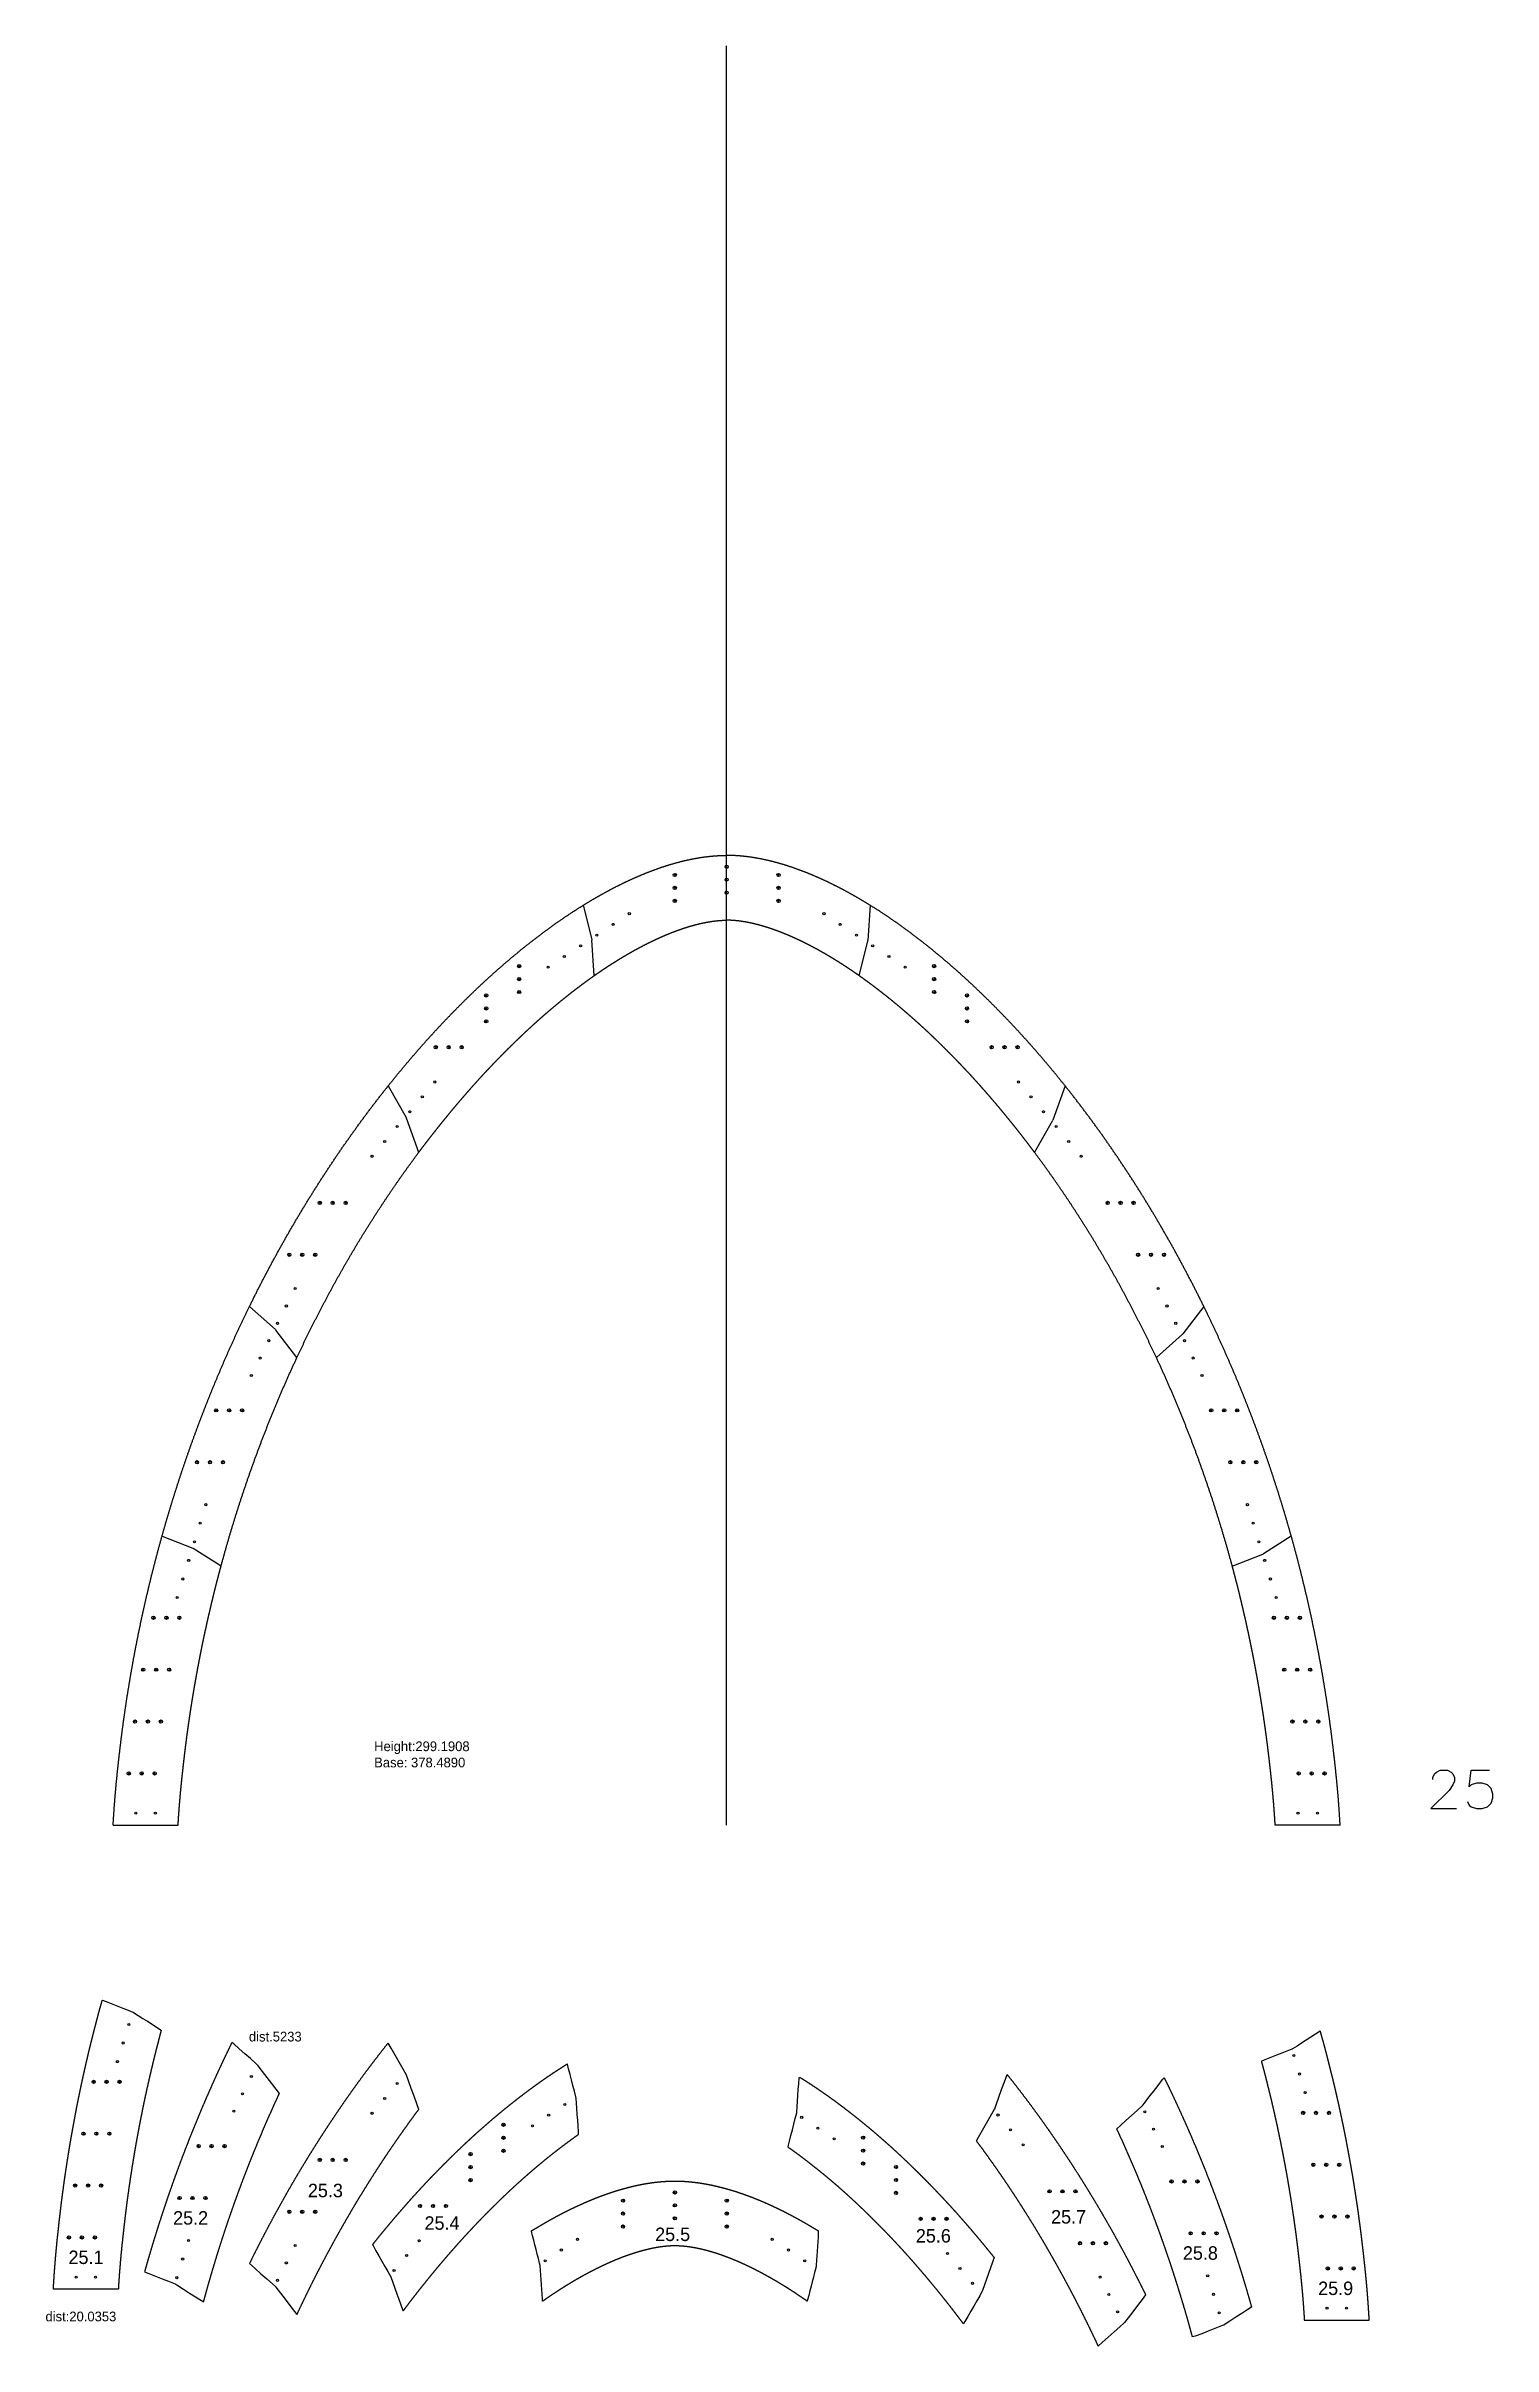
# Model space of a CAD drawing. Extents: x 44 to 491, y 65 to 774.
import ezdxf

# ---------------------------------------------------------------- set-up
doc = ezdxf.new("R2010")
doc.units = 0
doc.header["$PDMODE"] = 32
doc.header["$PDSIZE"] = 1
doc.layers.get('0').update_dxf_attribs({"linetype": 'CONTINUOUS'})
for name, color, linetype in [('ANNOTATION', 7, 'CONTINUOUS'), ('DRILLING', 3, 'CONTINUOUS'), ('ENGRAVE', 4, 'CONTINUOUS')]:
    doc.layers.add(name, color=color, linetype=linetype)
doc.styles.add('TW_CEN_MT', font='txt')

# ---------------------------------------------------------------- blocks, each defined once
blk = doc.blocks.new('*U296')
at = {"layer": 'ANNOTATION'}
for s, p in [('Height:299.1908', (145.51, 248.04)), ('Base: 378.4890', (145.51, 243.04))]:
    blk.add_text(s, height=3, dxfattribs=at).set_placement(p)
blk = doc.blocks.new('*U187')
at = {"layer": 'ENGRAVE'}
blk.add_point((0, 0), dxfattribs=at)
blk = doc.blocks.new('*U188')
at = {"layer": 'ENGRAVE', "color": 0, "linetype": 'BYBLOCK'}
for p in [(0, 0), (4, 0), (8, 0)]:
    blk.add_blockref('*U187', p, dxfattribs=at)
blk = doc.blocks.new('*U189')
at = {"layer": 'ENGRAVE'}
blk.add_point((0, 0), dxfattribs=at)
blk = doc.blocks.new('*U190')
at = {"layer": 'ENGRAVE', "color": 0, "linetype": 'BYBLOCK'}
for p in [(0, 0), (4, 0), (8, 0)]:
    blk.add_blockref('*U189', p, dxfattribs=at)
blk = doc.blocks.new('*U191')
at = {"layer": 'ENGRAVE'}
blk.add_point((0, 0), dxfattribs=at)
blk = doc.blocks.new('*U192')
at = {"layer": 'ENGRAVE', "color": 0, "linetype": 'BYBLOCK'}
for p in [(0, 0), (4, 0), (8, 0)]:
    blk.add_blockref('*U191', p, dxfattribs=at)
blk = doc.blocks.new('*U193')
at = {"layer": 'ENGRAVE'}
blk.add_point((0, 0), dxfattribs=at)
blk = doc.blocks.new('*U194')
at = {"layer": 'ENGRAVE', "color": 0, "linetype": 'BYBLOCK'}
for p in [(0, 0), (4, 0), (8, 0)]:
    blk.add_blockref('*U193', p, dxfattribs=at)
blk = doc.blocks.new('*U195')
at = {"layer": 'ENGRAVE'}
blk.add_point((0, 0), dxfattribs=at)
blk = doc.blocks.new('*U196')
at = {"layer": 'ENGRAVE', "color": 0, "linetype": 'BYBLOCK'}
for p in [(0, 0), (4, 0), (8, 0)]:
    blk.add_blockref('*U195', p, dxfattribs=at)
blk = doc.blocks.new('*U197')
at = {"layer": 'ENGRAVE'}
blk.add_point((0, 0), dxfattribs=at)
blk = doc.blocks.new('*U198')
at = {"layer": 'ENGRAVE', "color": 0, "linetype": 'BYBLOCK'}
for p in [(0, 0), (4, 0), (8, 0)]:
    blk.add_blockref('*U197', p, dxfattribs=at)
blk = doc.blocks.new('*U199')
at = {"layer": 'ENGRAVE'}
blk.add_point((0, 0), dxfattribs=at)
blk = doc.blocks.new('*U200')
at = {"layer": 'ENGRAVE', "color": 0, "linetype": 'BYBLOCK'}
for p in [(0, 0), (4, 0), (8, 0)]:
    blk.add_blockref('*U199', p, dxfattribs=at)
blk = doc.blocks.new('*U201')
at = {"layer": 'ENGRAVE'}
blk.add_point((0, 0), dxfattribs=at)
blk = doc.blocks.new('*U202')
at = {"layer": 'ENGRAVE', "color": 0, "linetype": 'BYBLOCK'}
for p in [(0, 0), (4, 0), (8, 0)]:
    blk.add_blockref('*U201', p, dxfattribs=at)
blk = doc.blocks.new('*U203')
at = {"layer": 'ENGRAVE'}
blk.add_point((0, 0), dxfattribs=at)
blk = doc.blocks.new('*U204')
at = {"layer": 'ENGRAVE', "color": 0, "linetype": 'BYBLOCK'}
for p in [(0, 0), (4, 0), (8, 0)]:
    blk.add_blockref('*U203', p, dxfattribs=at)
blk = doc.blocks.new('*U205')
at = {"layer": 'ENGRAVE'}
blk.add_point((0, 0), dxfattribs=at)
blk = doc.blocks.new('*U206')
at = {"layer": 'ENGRAVE', "color": 0, "linetype": 'BYBLOCK'}
for p in [(0, 0), (4, 0), (8, 0)]:
    blk.add_blockref('*U205', p, dxfattribs=at)
blk = doc.blocks.new('*U207')
at = {"layer": 'ENGRAVE'}
blk.add_point((0, 0), dxfattribs=at)
blk = doc.blocks.new('*U208')
at = {"layer": 'ENGRAVE', "color": 0, "linetype": 'BYBLOCK'}
for p in [(0, 0), (4, 0), (8, 0)]:
    blk.add_blockref('*U207', p, dxfattribs=at)
blk = doc.blocks.new('*U209')
at = {"layer": 'ENGRAVE'}
blk.add_point((0, 0), dxfattribs=at)
blk = doc.blocks.new('*U210')
at = {"layer": 'ENGRAVE', "color": 0, "linetype": 'BYBLOCK'}
for p in [(0, 0), (4, 0), (8, 0)]:
    blk.add_blockref('*U209', p, dxfattribs=at)
blk = doc.blocks.new('*U211')
at = {"layer": 'ENGRAVE'}
blk.add_point((0, 0), dxfattribs=at)
blk = doc.blocks.new('*U212')
at = {"layer": 'ENGRAVE', "color": 0, "linetype": 'BYBLOCK'}
for p in [(0, 0), (4, 0), (8, 0)]:
    blk.add_blockref('*U211', p, dxfattribs=at)
blk = doc.blocks.new('*U213')
at = {"layer": 'ENGRAVE'}
blk.add_point((0, 0), dxfattribs=at)
blk = doc.blocks.new('*U214')
at = {"layer": 'ENGRAVE', "color": 0, "linetype": 'BYBLOCK'}
for p in [(0, 0), (4, 0), (8, 0)]:
    blk.add_blockref('*U213', p, dxfattribs=at)
blk = doc.blocks.new('*U215')
at = {"layer": 'ENGRAVE'}
blk.add_point((0, 0), dxfattribs=at)
blk = doc.blocks.new('*U216')
at = {"layer": 'ENGRAVE', "color": 0, "linetype": 'BYBLOCK'}
for p in [(0, 0), (4, 0), (8, 0)]:
    blk.add_blockref('*U215', p, dxfattribs=at)
blk = doc.blocks.new('*U217')
at = {"layer": 'ENGRAVE'}
blk.add_point((0, 0), dxfattribs=at)
blk = doc.blocks.new('*U218')
at = {"layer": 'ENGRAVE', "color": 0, "linetype": 'BYBLOCK'}
for p in [(0, 0), (4, 0), (8, 0)]:
    blk.add_blockref('*U217', p, dxfattribs=at)
blk = doc.blocks.new('*U219')
at = {"layer": 'ENGRAVE'}
blk.add_point((0, 0), dxfattribs=at)
blk = doc.blocks.new('*U220')
at = {"layer": 'ENGRAVE', "color": 0, "linetype": 'BYBLOCK'}
for p in [(0, 0), (4, 0), (8, 0)]:
    blk.add_blockref('*U219', p, dxfattribs=at)
blk = doc.blocks.new('*U221')
at = {"layer": 'ENGRAVE'}
blk.add_point((0, 0), dxfattribs=at)
blk = doc.blocks.new('*U222')
at = {"layer": 'ENGRAVE', "color": 0, "linetype": 'BYBLOCK'}
for p in [(0, 0), (4, 0), (8, 0)]:
    blk.add_blockref('*U221', p, dxfattribs=at)
blk = doc.blocks.new('*U223')
at = {"layer": 'ENGRAVE'}
blk.add_point((0, 0), dxfattribs=at)
blk = doc.blocks.new('*U224')
at = {"layer": 'ENGRAVE', "color": 0, "linetype": 'BYBLOCK'}
for p in [(0, 0), (4, 0), (8, 0)]:
    blk.add_blockref('*U223', p, dxfattribs=at)
blk = doc.blocks.new('*U225')
at = {"layer": 'ENGRAVE'}
blk.add_point((0, 0), dxfattribs=at)
blk = doc.blocks.new('*U226')
at = {"layer": 'ENGRAVE', "color": 0, "linetype": 'BYBLOCK'}
for p in [(0, 0), (4, 0), (8, 0)]:
    blk.add_blockref('*U225', p, dxfattribs=at)
blk = doc.blocks.new('*U227')
at = {"layer": 'ENGRAVE'}
blk.add_point((0, 0), dxfattribs=at)
blk = doc.blocks.new('*U228')
at = {"layer": 'ENGRAVE', "color": 0, "linetype": 'BYBLOCK'}
for p in [(0, 0), (4, 0), (8, 0)]:
    blk.add_blockref('*U227', p, dxfattribs=at)
blk = doc.blocks.new('*U229')
at = {"layer": 'ENGRAVE'}
blk.add_point((0, 0), dxfattribs=at)
blk = doc.blocks.new('*U230')
at = {"layer": 'ENGRAVE', "color": 0, "linetype": 'BYBLOCK'}
for p in [(0, 0), (4, 0), (8, 0)]:
    blk.add_blockref('*U229', p, dxfattribs=at)
blk = doc.blocks.new('*U231')
at = {"layer": 'ENGRAVE'}
blk.add_point((0, 0), dxfattribs=at)
blk = doc.blocks.new('*U232')
at = {"layer": 'ENGRAVE', "color": 0, "linetype": 'BYBLOCK'}
for p in [(0, 0), (4, 0), (8, 0)]:
    blk.add_blockref('*U231', p, dxfattribs=at)
blk = doc.blocks.new('*U233')
at = {"layer": 'ENGRAVE'}
blk.add_point((0, 0), dxfattribs=at)
blk = doc.blocks.new('*U234')
at = {"layer": 'ENGRAVE', "color": 0, "linetype": 'BYBLOCK'}
for p in [(0, 0), (4, 0), (8, 0)]:
    blk.add_blockref('*U233', p, dxfattribs=at)
blk = doc.blocks.new('*U235')
at = {"layer": 'ENGRAVE'}
blk.add_point((0, 0), dxfattribs=at)
blk = doc.blocks.new('*U236')
at = {"layer": 'ENGRAVE', "color": 0, "linetype": 'BYBLOCK'}
for p in [(0, 0), (4, 0), (8, 0)]:
    blk.add_blockref('*U235', p, dxfattribs=at)
blk = doc.blocks.new('*U237')
at = {"layer": 'ENGRAVE'}
blk.add_point((0, 0), dxfattribs=at)
blk = doc.blocks.new('*U238')
at = {"layer": 'ENGRAVE', "color": 0, "linetype": 'BYBLOCK'}
for p in [(0, 0), (4, 0), (8, 0)]:
    blk.add_blockref('*U237', p, dxfattribs=at)
blk = doc.blocks.new('*U239')
at = {"layer": 'ENGRAVE'}
blk.add_point((0, 0), dxfattribs=at)
blk = doc.blocks.new('*U240')
at = {"layer": 'ENGRAVE', "color": 0, "linetype": 'BYBLOCK'}
for p in [(0, 0), (4, 0), (8, 0)]:
    blk.add_blockref('*U239', p, dxfattribs=at)
blk = doc.blocks.new('*U241')
at = {"layer": 'ENGRAVE'}
blk.add_point((0, 0), dxfattribs=at)
blk = doc.blocks.new('*U242')
at = {"layer": 'ENGRAVE', "color": 0, "linetype": 'BYBLOCK'}
for p in [(0, 0), (4, 0), (8, 0)]:
    blk.add_blockref('*U241', p, dxfattribs=at)
blk = doc.blocks.new('*U243')
at = {"layer": 'ENGRAVE'}
blk.add_point((0, 0), dxfattribs=at)
blk = doc.blocks.new('*U244')
at = {"layer": 'ENGRAVE', "color": 0, "linetype": 'BYBLOCK'}
for p in [(0, 0), (4, 0), (8, 0)]:
    blk.add_blockref('*U243', p, dxfattribs=at)
blk = doc.blocks.new('*U245')
at = {"layer": 'ENGRAVE'}
blk.add_point((0, 0), dxfattribs=at)
blk = doc.blocks.new('*U246')
at = {"layer": 'ENGRAVE', "color": 0, "linetype": 'BYBLOCK'}
for p in [(0, 0), (4, 0), (8, 0)]:
    blk.add_blockref('*U245', p, dxfattribs=at)
blk = doc.blocks.new('*U247')
at = {"layer": 'ENGRAVE'}
blk.add_point((0, 0), dxfattribs=at)
blk = doc.blocks.new('*U248')
at = {"layer": 'ENGRAVE', "color": 0, "linetype": 'BYBLOCK'}
for p in [(0, 0), (4, 0), (8, 0)]:
    blk.add_blockref('*U247', p, dxfattribs=at)
blk = doc.blocks.new('*U249')
at = {"layer": 'ENGRAVE'}
blk.add_point((0, 0), dxfattribs=at)
blk = doc.blocks.new('*U250')
at = {"layer": 'ENGRAVE', "color": 0, "linetype": 'BYBLOCK'}
for p in [(0, 0), (4, 0), (8, 0)]:
    blk.add_blockref('*U249', p, dxfattribs=at)
blk = doc.blocks.new('*U251')
at = {"layer": 'ENGRAVE'}
blk.add_point((0, 0), dxfattribs=at)
blk = doc.blocks.new('*U252')
at = {"layer": 'ENGRAVE', "color": 0, "linetype": 'BYBLOCK'}
for p in [(0, 0), (4, 0), (8, 0)]:
    blk.add_blockref('*U251', p, dxfattribs=at)
blk = doc.blocks.new('*U253')
at = {"layer": 'ENGRAVE'}
blk.add_point((0, 0), dxfattribs=at)
blk = doc.blocks.new('*U254')
at = {"layer": 'ENGRAVE', "color": 0, "linetype": 'BYBLOCK'}
for p in [(0, 0), (4, 0), (8, 0)]:
    blk.add_blockref('*U253', p, dxfattribs=at)
blk = doc.blocks.new('*U255')
at = {"layer": 'ENGRAVE'}
blk.add_point((0, 0), dxfattribs=at)
blk = doc.blocks.new('*U256')
at = {"layer": 'ENGRAVE', "color": 0, "linetype": 'BYBLOCK'}
for p in [(0, 0), (4, 0), (8, 0)]:
    blk.add_blockref('*U255', p, dxfattribs=at)
blk = doc.blocks.new('*U257')
at = {"layer": 'ENGRAVE'}
blk.add_point((0, 0), dxfattribs=at)
blk = doc.blocks.new('*U258')
at = {"layer": 'ENGRAVE', "color": 0, "linetype": 'BYBLOCK'}
for p in [(0, 0), (4, 0), (8, 0)]:
    blk.add_blockref('*U257', p, dxfattribs=at)
blk = doc.blocks.new('*U259')
at = {"layer": 'ENGRAVE'}
blk.add_point((0, 0), dxfattribs=at)
blk = doc.blocks.new('*U260')
at = {"layer": 'ENGRAVE', "color": 0, "linetype": 'BYBLOCK'}
for p in [(0, 0), (4, 0), (8, 0)]:
    blk.add_blockref('*U259', p, dxfattribs=at)
blk = doc.blocks.new('*U261')
at = {"layer": 'ENGRAVE'}
blk.add_point((0, 0), dxfattribs=at)
blk = doc.blocks.new('*U262')
at = {"layer": 'ENGRAVE', "color": 0, "linetype": 'BYBLOCK'}
for p in [(0, 0), (4, 0), (8, 0)]:
    blk.add_blockref('*U261', p, dxfattribs=at)
blk = doc.blocks.new('*U263')
at = {"layer": 'ENGRAVE'}
blk.add_point((0, 0), dxfattribs=at)
blk = doc.blocks.new('*U264')
at = {"layer": 'ENGRAVE', "color": 0, "linetype": 'BYBLOCK'}
for p in [(0, 0), (4, 0), (8, 0)]:
    blk.add_blockref('*U263', p, dxfattribs=at)
blk = doc.blocks.new('*U265')
at = {"layer": 'ENGRAVE'}
blk.add_point((0, 0), dxfattribs=at)
blk = doc.blocks.new('*U266')
at = {"layer": 'ENGRAVE', "color": 0, "linetype": 'BYBLOCK'}
for p in [(0, 0), (4, 0), (8, 0)]:
    blk.add_blockref('*U265', p, dxfattribs=at)
blk = doc.blocks.new('*U267')
at = {"layer": 'ENGRAVE'}
blk.add_point((0, 0), dxfattribs=at)
blk = doc.blocks.new('*U268')
at = {"layer": 'ENGRAVE', "color": 0, "linetype": 'BYBLOCK'}
for p in [(0, 0), (4, 0), (8, 0)]:
    blk.add_blockref('*U267', p, dxfattribs=at)
blk = doc.blocks.new('*U269')
at = {"layer": 'ENGRAVE'}
blk.add_point((0, 0), dxfattribs=at)
blk = doc.blocks.new('*U270')
at = {"layer": 'ENGRAVE', "color": 0, "linetype": 'BYBLOCK'}
for p in [(0, 0), (4, 0), (8, 0)]:
    blk.add_blockref('*U269', p, dxfattribs=at)
blk = doc.blocks.new('*U271')
at = {"layer": 'ENGRAVE'}
blk.add_point((0, 0), dxfattribs=at)
blk = doc.blocks.new('*U272')
at = {"layer": 'ENGRAVE', "color": 0, "linetype": 'BYBLOCK'}
for p in [(0, 0), (4, 0), (8, 0)]:
    blk.add_blockref('*U271', p, dxfattribs=at)
blk = doc.blocks.new('*U273')
at = {"layer": 'ENGRAVE'}
blk.add_point((0, 0), dxfattribs=at)
blk = doc.blocks.new('*U274')
at = {"layer": 'ENGRAVE', "color": 0, "linetype": 'BYBLOCK'}
for p in [(0, 0), (4, 0), (8, 0)]:
    blk.add_blockref('*U273', p, dxfattribs=at)
blk = doc.blocks.new('*U275')
at = {"layer": 'ENGRAVE'}
blk.add_point((0, 0), dxfattribs=at)
blk = doc.blocks.new('*U276')
at = {"layer": 'ENGRAVE', "color": 0, "linetype": 'BYBLOCK'}
for p in [(0, 0), (4, 0), (8, 0)]:
    blk.add_blockref('*U275', p, dxfattribs=at)
blk = doc.blocks.new('*U277')
at = {"layer": 'ENGRAVE'}
blk.add_point((0, 0), dxfattribs=at)
blk = doc.blocks.new('*U278')
at = {"layer": 'ENGRAVE', "color": 0, "linetype": 'BYBLOCK'}
for p in [(0, 0), (4, 0), (8, 0)]:
    blk.add_blockref('*U277', p, dxfattribs=at)
blk = doc.blocks.new('*U279')
at = {"layer": 'ENGRAVE'}
blk.add_point((0, 0), dxfattribs=at)
blk = doc.blocks.new('*U280')
at = {"layer": 'ENGRAVE', "color": 0, "linetype": 'BYBLOCK'}
for p in [(0, 0), (4, 0), (8, 0)]:
    blk.add_blockref('*U279', p, dxfattribs=at)
blk = doc.blocks.new('*U281')
at = {"layer": 'ENGRAVE'}
blk.add_point((0, 0), dxfattribs=at)
blk = doc.blocks.new('*U282')
at = {"layer": 'ENGRAVE', "color": 0, "linetype": 'BYBLOCK'}
for p in [(0, 0), (4, 0), (8, 0)]:
    blk.add_blockref('*U281', p, dxfattribs=at)
blk = doc.blocks.new('*U283')
at = {"layer": 'ENGRAVE'}
blk.add_point((0, 0), dxfattribs=at)
blk = doc.blocks.new('*U284')
at = {"layer": 'ENGRAVE', "color": 0, "linetype": 'BYBLOCK'}
for p in [(0, 0), (4, 0), (8, 0)]:
    blk.add_blockref('*U283', p, dxfattribs=at)
blk = doc.blocks.new('*U285')
at = {"layer": 'ENGRAVE'}
blk.add_point((0, 0), dxfattribs=at)
blk = doc.blocks.new('*U286')
at = {"layer": 'ENGRAVE', "color": 0, "linetype": 'BYBLOCK'}
for p in [(0, 0), (4, 0), (8, 0)]:
    blk.add_blockref('*U285', p, dxfattribs=at)
blk = doc.blocks.new('*U297')
at = {"layer": 'ANNOTATION'}
blk.add_text('dist:20.0353', height=3, dxfattribs=at).set_placement((44.12, 72.15))
blk = doc.blocks.new('*U298')
at = {"layer": 'ANNOTATION'}
blk.add_text('dist.5233', height=3, dxfattribs=at).set_placement((106.87, 158.48))
blk = doc.blocks.new('*U300')
at = {"layer": 'ANNOTATION', "color": 7, "style": 'TW_CEN_MT'}
blk.add_text('25.1', height=4.148, dxfattribs=at).set_placement((51.22, 89.83))
blk = doc.blocks.new('*U302')
at = {"layer": 'ANNOTATION', "color": 7, "style": 'TW_CEN_MT'}
blk.add_text('25.2', height=4.148, dxfattribs=at).set_placement((83.49, 101.98))
blk = doc.blocks.new('*U304')
at = {"layer": 'ANNOTATION', "color": 7, "style": 'TW_CEN_MT'}
blk.add_text('25.3', height=4.148, dxfattribs=at).set_placement((125.07, 110.43))
blk = doc.blocks.new('*U306')
at = {"layer": 'ANNOTATION', "color": 7, "style": 'TW_CEN_MT'}
blk.add_text('25.4', height=4.148, dxfattribs=at).set_placement((161.04, 100.39))
blk = doc.blocks.new('*U308')
at = {"layer": 'ANNOTATION', "color": 7, "style": 'TW_CEN_MT'}
blk.add_text('25.5', height=4.148, dxfattribs=at).set_placement((232.18, 96.91))
blk = doc.blocks.new('*U310')
at = {"layer": 'ANNOTATION', "color": 7, "style": 'TW_CEN_MT'}
blk.add_text('25.6', height=4.148, dxfattribs=at).set_placement((312.6, 96.46))
blk = doc.blocks.new('*U312')
at = {"layer": 'ANNOTATION', "color": 7, "style": 'TW_CEN_MT'}
blk.add_text('25.7', height=4.148, dxfattribs=at).set_placement((354.31, 102.31))
blk = doc.blocks.new('*U314')
at = {"layer": 'ANNOTATION', "color": 7, "style": 'TW_CEN_MT'}
blk.add_text('25.8', height=4.148, dxfattribs=at).set_placement((394.97, 91.15))
blk = doc.blocks.new('*U316')
at = {"layer": 'ANNOTATION', "color": 7, "style": 'TW_CEN_MT'}
blk.add_text('25.9', height=4.148, dxfattribs=at).set_placement((436.69, 80.26))

msp = doc.modelspace()

# ---------------------------------------------------------------- linework, layer by layer
for p, q in [((254.2403, 225.1752), (254.2403, 774.0491)), ((209.9773, 508.9761), (212.6645, 498.3762)), ((298.5033, 508.9761), (297.7834, 498.0647)), ((212.6645, 498.3762), (212.6929, 498.1963)), ((213.4129, 487.2849), (212.6929, 498.1963)), ((295.0678, 487.2849), (297.7549, 497.8848)), ((297.7549, 497.8848), (297.7834, 498.0647)), ((149.8253, 453.2452), (155.4147, 443.5)), ((358.6553, 453.2452), (354.875, 442.666)), ((155.489, 443.339), (155.4147, 443.5)), ((159.2693, 432.7598), (155.489, 443.339)), ((349.2114, 432.7598), (354.8008, 442.505)), ((354.8008, 442.505), (354.875, 442.666)), ((107.0674, 385.2385), (115.0405, 378.0801)), ((401.4132, 385.2385), (394.9025, 376.7284)), ((115.0405, 378.0801), (115.1666, 377.9436)), ((121.6774, 369.4335), (115.1666, 377.9436)), ((386.8032, 369.4335), (394.7763, 376.5919)), ((394.7763, 376.5919), (394.9025, 376.7284)), ((80.0838, 314.384), (89.545, 310.6801)), ((428.3969, 314.384), (419.8392, 308.9067)), ((89.545, 310.6801), (89.7196, 310.5912)), ((98.2773, 305.1139), (89.7196, 310.5912)), ((410.2034, 305.1139), (419.6647, 308.8178)), ((419.6647, 308.8178), (419.8392, 308.9067)), ((64.9958, 225.1752), (85.0311, 225.1752)), ((443.4848, 225.1752), (423.4496, 225.1752))]:
    msp.add_line(p, q)
for points in [[(209.977, 508.976, 0), (210.104, 509.054, 0), (210.23, 509.132, 0), (210.357, 509.21, 0), (210.484, 509.288, 0), (210.61, 509.366, 0), (210.737, 509.443, 0), (210.864, 509.521, 0), (210.991, 509.598, 0), (211.118, 509.675, 0), (211.246, 509.752, 0), (211.373, 509.829, 0), (211.5, 509.906, 0), (211.627, 509.983, 0), (211.755, 510.06, 0), (211.882, 510.136, 0), (212.01, 510.212, 0), (212.138, 510.289, 0), (212.266, 510.365, 0), (212.393, 510.441, 0), (212.521, 510.517, 0), (212.649, 510.592, 0), (212.777, 510.668, 0), (212.906, 510.744, 0), (213.034, 510.819, 0), (213.162, 510.894, 0), (213.291, 510.969, 0), (213.419, 511.044, 0), (213.548, 511.119, 0), (213.676, 511.194, 0), (213.805, 511.269, 0), (213.934, 511.343, 0), (214.062, 511.417, 0), (214.191, 511.492, 0), (214.32, 511.566, 0), (214.449, 511.64, 0), (214.579, 511.713, 0), (214.708, 511.787, 0), (214.837, 511.861, 0), (214.967, 511.934, 0), (215.096, 512.007, 0), (215.226, 512.081, 0), (215.355, 512.154, 0), (215.485, 512.227, 0), (215.615, 512.299, 0), (215.744, 512.372, 0), (215.874, 512.444, 0), (216.004, 512.517, 0), (216.134, 512.589, 0), (216.265, 512.661, 0), (216.395, 512.733, 0), (216.525, 512.805, 0), (216.656, 512.876, 0), (216.786, 512.948, 0), (216.917, 513.019, 0), (217.047, 513.09, 0), (217.178, 513.161, 0), (217.309, 513.232, 0), (217.44, 513.303, 0), (217.571, 513.374, 0), (217.702, 513.444, 0), (217.833, 513.514, 0), (217.964, 513.584, 0), (218.095, 513.655, 0), (218.226, 513.724, 0), (218.358, 513.794, 0), (218.489, 513.864, 0), (218.621, 513.933, 0), (218.753, 514.002, 0), (218.884, 514.071, 0), (219.016, 514.14, 0), (219.148, 514.209, 0), (219.28, 514.278, 0), (219.412, 514.346, 0), (219.544, 514.415, 0), (219.676, 514.483, 0), (219.808, 514.551, 0), (219.941, 514.619, 0), (220.073, 514.687, 0), (220.206, 514.754, 0), (220.338, 514.821, 0), (220.471, 514.889, 0), (220.604, 514.956, 0), (220.737, 515.023, 0), (220.87, 515.089, 0), (221.002, 515.156, 0), (221.136, 515.223, 0), (221.269, 515.289, 0), (221.402, 515.355, 0), (221.535, 515.421, 0), (221.669, 515.487, 0), (221.802, 515.552, 0), (221.936, 515.618, 0), (222.069, 515.683, 0), (222.203, 515.748, 0), (222.337, 515.813, 0), (222.471, 515.878, 0), (222.604, 515.942, 0), (222.739, 516.007, 0), (222.873, 516.071, 0), (223.007, 516.135, 0), (223.141, 516.199, 0), (223.275, 516.263, 0), (223.41, 516.326, 0), (223.544, 516.39, 0), (223.679, 516.453, 0), (223.814, 516.516, 0), (223.948, 516.579, 0), (224.083, 516.642, 0), (224.218, 516.704, 0), (224.353, 516.766, 0), (224.488, 516.829, 0), (224.623, 516.891, 0), (224.758, 516.952, 0), (224.894, 517.014, 0), (225.029, 517.075, 0), (225.164, 517.137, 0), (225.3, 517.198, 0), (225.436, 517.259, 0), (225.571, 517.319, 0), (225.707, 517.38, 0), (225.843, 517.44, 0), (225.979, 517.501, 0), (226.115, 517.56, 0), (226.251, 517.62, 0), (226.387, 517.68, 0), (226.523, 517.739, 0), (226.66, 517.799, 0), (226.796, 517.858, 0), (226.933, 517.916, 0), (227.069, 517.975, 0), (227.206, 518.034, 0), (227.343, 518.092, 0), (227.48, 518.15, 0), (227.616, 518.208, 0), (227.753, 518.266, 0), (227.891, 518.323, 0), (228.028, 518.38, 0), (228.165, 518.438, 0), (228.302, 518.494, 0), (228.44, 518.551, 0), (228.577, 518.608, 0), (228.715, 518.664, 0), (228.852, 518.72, 0), (228.99, 518.776, 0), (229.128, 518.832, 0), (229.266, 518.887, 0), (229.404, 518.943, 0), (229.542, 518.998, 0), (229.68, 519.053, 0), (229.818, 519.107, 0), (229.957, 519.162, 0), (230.095, 519.216, 0), (230.233, 519.27, 0), (230.372, 519.324, 0), (230.511, 519.378, 0), (230.649, 519.431, 0), (230.788, 519.484, 0), (230.927, 519.537, 0), (231.066, 519.59, 0), (231.205, 519.642, 0), (231.344, 519.695, 0), (231.483, 519.747, 0), (231.623, 519.799, 0), (231.762, 519.851, 0), (231.902, 519.902, 0), (232.041, 519.953, 0), (232.181, 520.004, 0), (232.321, 520.055, 0), (232.46, 520.106, 0), (232.6, 520.156, 0), (232.74, 520.206, 0), (232.88, 520.256, 0), (233.021, 520.306, 0), (233.161, 520.355, 0), (233.301, 520.404, 0), (233.441, 520.453, 0), (233.582, 520.502, 0), (233.723, 520.55, 0), (233.863, 520.599, 0), (234.004, 520.647, 0), (234.145, 520.695, 0), (234.286, 520.742, 0), (234.427, 520.789, 0), (234.568, 520.836, 0), (234.709, 520.883, 0), (234.85, 520.93, 0), (234.991, 520.976, 0), (235.133, 521.022, 0), (235.274, 521.068, 0), (235.416, 521.114, 0), (235.557, 521.159, 0), (235.699, 521.204, 0), (235.841, 521.249, 0), (235.983, 521.293, 0), (236.125, 521.338, 0), (236.267, 521.382, 0), (236.409, 521.426, 0), (236.551, 521.469, 0), (236.693, 521.512, 0), (236.836, 521.555, 0), (236.978, 521.598, 0), (237.12, 521.641, 0), (237.263, 521.683, 0), (237.406, 521.725, 0), (237.548, 521.767, 0), (237.691, 521.808, 0), (237.834, 521.849, 0), (237.977, 521.89, 0), (238.12, 521.931, 0), (238.263, 521.971, 0), (238.406, 522.011, 0), (238.55, 522.051, 0), (238.693, 522.09, 0), (238.836, 522.129, 0), (238.98, 522.168, 0), (239.124, 522.207, 0), (239.267, 522.245, 0), (239.411, 522.283, 0), (239.555, 522.321, 0), (239.699, 522.359, 0), (239.843, 522.396, 0), (239.987, 522.433, 0), (240.131, 522.469, 0), (240.275, 522.506, 0), (240.419, 522.542, 0), (240.563, 522.578, 0), (240.708, 522.613, 0), (240.852, 522.648, 0), (240.997, 522.683, 0), (241.141, 522.718, 0), (241.286, 522.752, 0), (241.431, 522.786, 0), (241.576, 522.82, 0), (241.721, 522.853, 0), (241.866, 522.886, 0), (242.011, 522.919, 0), (242.156, 522.951, 0), (242.301, 522.983, 0), (242.446, 523.015, 0), (242.592, 523.046, 0), (242.737, 523.077, 0), (242.882, 523.108, 0), (243.028, 523.139, 0), (243.173, 523.169, 0), (243.319, 523.199, 0), (243.465, 523.228, 0), (243.611, 523.257, 0), (243.756, 523.286, 0), (243.902, 523.315, 0), (244.048, 523.343, 0), (244.194, 523.371, 0), (244.34, 523.398, 0), (244.487, 523.425, 0), (244.633, 523.452, 0), (244.779, 523.479, 0), (244.926, 523.505, 0), (245.072, 523.531, 0), (245.218, 523.556, 0), (245.365, 523.581, 0), (245.512, 523.606, 0), (245.658, 523.63, 0), (245.805, 523.654, 0), (245.952, 523.678, 0), (246.099, 523.701, 0), (246.245, 523.724, 0), (246.392, 523.747, 0), (246.539, 523.769, 0), (246.686, 523.791, 0), (246.834, 523.812, 0), (246.981, 523.833, 0), (247.128, 523.854, 0), (247.275, 523.874, 0), (247.423, 523.894, 0), (247.57, 523.914, 0), (247.717, 523.933, 0), (247.865, 523.952, 0), (248.012, 523.97, 0), (248.16, 523.988, 0), (248.308, 524.006, 0), (248.455, 524.023, 0), (248.603, 524.04, 0), (248.751, 524.056, 0), (248.898, 524.073, 0), (249.046, 524.088, 0), (249.194, 524.103, 0), (249.342, 524.118, 0), (249.49, 524.133, 0), (249.638, 524.146, 0), (249.786, 524.16, 0), (249.934, 524.173, 0), (250.082, 524.186, 0), (250.23, 524.198, 0), (250.379, 524.21, 0), (250.527, 524.221, 0), (250.675, 524.233, 0), (250.823, 524.243, 0), (250.972, 524.253, 0), (251.12, 524.263, 0), (251.268, 524.272, 0), (251.417, 524.281, 0), (251.565, 524.29, 0), (251.714, 524.298, 0), (251.862, 524.305, 0), (252.011, 524.312, 0), (252.159, 524.319, 0), (252.308, 524.325, 0), (252.456, 524.331, 0), (252.605, 524.336, 0), (252.754, 524.341, 0), (252.902, 524.346, 0), (253.051, 524.35, 0), (253.2, 524.353, 0), (253.348, 524.357, 0), (253.497, 524.359, 0), (253.646, 524.361, 0), (253.794, 524.363, 0), (253.943, 524.365, 0), (254.092, 524.366, 0), (254.24, 524.366, 0)], [(298.503, 508.976, 0), (298.377, 509.054, 0), (298.25, 509.132, 0), (298.124, 509.21, 0), (297.997, 509.288, 0), (297.87, 509.366, 0), (297.743, 509.443, 0), (297.616, 509.521, 0), (297.489, 509.598, 0), (297.362, 509.675, 0), (297.235, 509.752, 0), (297.108, 509.829, 0), (296.981, 509.906, 0), (296.853, 509.983, 0), (296.726, 510.06, 0), (296.598, 510.136, 0), (296.471, 510.212, 0), (296.343, 510.289, 0), (296.215, 510.365, 0), (296.087, 510.441, 0), (295.959, 510.517, 0), (295.831, 510.592, 0), (295.703, 510.668, 0), (295.575, 510.744, 0), (295.447, 510.819, 0), (295.319, 510.894, 0), (295.19, 510.969, 0), (295.062, 511.044, 0), (294.933, 511.119, 0), (294.805, 511.194, 0), (294.676, 511.269, 0), (294.547, 511.343, 0), (294.418, 511.417, 0), (294.289, 511.492, 0), (294.16, 511.566, 0), (294.031, 511.64, 0), (293.902, 511.713, 0), (293.773, 511.787, 0), (293.644, 511.861, 0), (293.514, 511.934, 0), (293.385, 512.007, 0), (293.255, 512.081, 0), (293.126, 512.154, 0), (292.996, 512.227, 0), (292.866, 512.299, 0), (292.736, 512.372, 0), (292.606, 512.444, 0), (292.476, 512.517, 0), (292.346, 512.589, 0), (292.216, 512.661, 0), (292.086, 512.733, 0), (291.955, 512.805, 0), (291.825, 512.876, 0), (291.695, 512.948, 0), (291.564, 513.019, 0), (291.433, 513.09, 0), (291.303, 513.161, 0), (291.172, 513.232, 0), (291.041, 513.303, 0), (290.91, 513.374, 0), (290.779, 513.444, 0), (290.648, 513.514, 0), (290.517, 513.584, 0), (290.386, 513.655, 0), (290.254, 513.724, 0), (290.123, 513.794, 0), (289.991, 513.864, 0), (289.86, 513.933, 0), (289.728, 514.002, 0), (289.596, 514.071, 0), (289.465, 514.14, 0), (289.333, 514.209, 0), (289.201, 514.278, 0), (289.069, 514.346, 0), (288.937, 514.415, 0), (288.804, 514.483, 0), (288.672, 514.551, 0), (288.54, 514.619, 0), (288.407, 514.687, 0), (288.275, 514.754, 0), (288.142, 514.821, 0), (288.01, 514.889, 0), (287.877, 514.956, 0), (287.744, 515.023, 0), (287.611, 515.089, 0), (287.478, 515.156, 0), (287.345, 515.223, 0), (287.212, 515.289, 0), (287.079, 515.355, 0), (286.945, 515.421, 0), (286.812, 515.487, 0), (286.679, 515.552, 0), (286.545, 515.618, 0), (286.411, 515.683, 0), (286.278, 515.748, 0), (286.144, 515.813, 0), (286.01, 515.878, 0), (285.876, 515.942, 0), (285.742, 516.007, 0), (285.608, 516.071, 0), (285.474, 516.135, 0), (285.34, 516.199, 0), (285.205, 516.263, 0), (285.071, 516.326, 0), (284.936, 516.39, 0), (284.802, 516.453, 0), (284.667, 516.516, 0), (284.532, 516.579, 0), (284.398, 516.642, 0), (284.263, 516.704, 0), (284.128, 516.766, 0), (283.993, 516.829, 0), (283.858, 516.891, 0), (283.722, 516.952, 0), (283.587, 517.014, 0), (283.452, 517.075, 0), (283.316, 517.137, 0), (283.181, 517.198, 0), (283.045, 517.259, 0), (282.909, 517.319, 0), (282.774, 517.38, 0), (282.638, 517.44, 0), (282.502, 517.501, 0), (282.366, 517.56, 0), (282.23, 517.62, 0), (282.093, 517.68, 0), (281.957, 517.739, 0), (281.821, 517.799, 0), (281.684, 517.858, 0), (281.548, 517.916, 0), (281.411, 517.975, 0), (281.275, 518.034, 0), (281.138, 518.092, 0), (281.001, 518.15, 0), (280.864, 518.208, 0), (280.727, 518.266, 0), (280.59, 518.323, 0), (280.453, 518.38, 0), (280.316, 518.438, 0), (280.178, 518.494, 0), (280.041, 518.551, 0), (279.904, 518.608, 0), (279.766, 518.664, 0), (279.628, 518.72, 0), (279.491, 518.776, 0), (279.353, 518.832, 0), (279.215, 518.887, 0), (279.077, 518.943, 0), (278.939, 518.998, 0), (278.801, 519.053, 0), (278.662, 519.107, 0), (278.524, 519.162, 0), (278.386, 519.216, 0), (278.247, 519.27, 0), (278.109, 519.324, 0), (277.97, 519.378, 0), (277.831, 519.431, 0), (277.693, 519.484, 0), (277.554, 519.537, 0), (277.415, 519.59, 0), (277.276, 519.642, 0), (277.136, 519.695, 0), (276.997, 519.747, 0), (276.858, 519.799, 0), (276.718, 519.851, 0), (276.579, 519.902, 0), (276.439, 519.953, 0), (276.3, 520.004, 0), (276.16, 520.055, 0), (276.02, 520.106, 0), (275.88, 520.156, 0), (275.74, 520.206, 0), (275.6, 520.256, 0), (275.46, 520.306, 0), (275.32, 520.355, 0), (275.18, 520.404, 0), (275.039, 520.453, 0), (274.899, 520.502, 0), (274.758, 520.55, 0), (274.617, 520.599, 0), (274.477, 520.647, 0), (274.336, 520.695, 0), (274.195, 520.742, 0), (274.054, 520.789, 0), (273.913, 520.836, 0), (273.772, 520.883, 0), (273.631, 520.93, 0), (273.489, 520.976, 0), (273.348, 521.022, 0), (273.206, 521.068, 0), (273.065, 521.114, 0), (272.923, 521.159, 0), (272.782, 521.204, 0), (272.64, 521.249, 0), (272.498, 521.293, 0), (272.356, 521.338, 0), (272.214, 521.382, 0), (272.072, 521.426, 0), (271.93, 521.469, 0), (271.787, 521.512, 0), (271.645, 521.555, 0), (271.503, 521.598, 0), (271.36, 521.641, 0), (271.218, 521.683, 0), (271.075, 521.725, 0), (270.932, 521.767, 0), (270.789, 521.808, 0), (270.647, 521.849, 0), (270.504, 521.89, 0), (270.361, 521.931, 0), (270.217, 521.971, 0), (270.074, 522.011, 0), (269.931, 522.051, 0), (269.788, 522.09, 0), (269.644, 522.129, 0), (269.501, 522.168, 0), (269.357, 522.207, 0), (269.213, 522.245, 0), (269.07, 522.283, 0), (268.926, 522.321, 0), (268.782, 522.359, 0), (268.638, 522.396, 0), (268.494, 522.433, 0), (268.35, 522.469, 0), (268.206, 522.506, 0), (268.062, 522.542, 0), (267.917, 522.578, 0), (267.773, 522.613, 0), (267.628, 522.648, 0), (267.484, 522.683, 0), (267.339, 522.718, 0), (267.194, 522.752, 0), (267.05, 522.786, 0), (266.905, 522.82, 0), (266.76, 522.853, 0), (266.615, 522.886, 0), (266.47, 522.919, 0), (266.325, 522.951, 0), (266.18, 522.983, 0), (266.034, 523.015, 0), (265.889, 523.046, 0), (265.744, 523.077, 0), (265.598, 523.108, 0), (265.453, 523.139, 0), (265.307, 523.169, 0), (265.162, 523.199, 0), (265.016, 523.228, 0), (264.87, 523.257, 0), (264.724, 523.286, 0), (264.578, 523.315, 0), (264.432, 523.343, 0), (264.286, 523.371, 0), (264.14, 523.398, 0), (263.994, 523.425, 0), (263.848, 523.452, 0), (263.701, 523.479, 0), (263.555, 523.505, 0), (263.409, 523.531, 0), (263.262, 523.556, 0), (263.116, 523.581, 0), (262.969, 523.606, 0), (262.822, 523.63, 0), (262.676, 523.654, 0), (262.529, 523.678, 0), (262.382, 523.701, 0), (262.235, 523.724, 0), (262.088, 523.747, 0), (261.941, 523.769, 0), (261.794, 523.791, 0), (261.647, 523.812, 0), (261.5, 523.833, 0), (261.353, 523.854, 0), (261.205, 523.874, 0), (261.058, 523.894, 0), (260.911, 523.914, 0), (260.763, 523.933, 0), (260.616, 523.952, 0), (260.468, 523.97, 0), (260.321, 523.988, 0), (260.173, 524.006, 0), (260.025, 524.023, 0), (259.878, 524.04, 0), (259.73, 524.056, 0), (259.582, 524.073, 0), (259.434, 524.088, 0), (259.286, 524.103, 0), (259.139, 524.118, 0), (258.991, 524.133, 0), (258.843, 524.146, 0), (258.695, 524.16, 0), (258.546, 524.173, 0), (258.398, 524.186, 0), (258.25, 524.198, 0), (258.102, 524.21, 0), (257.954, 524.221, 0), (257.806, 524.233, 0), (257.657, 524.243, 0), (257.509, 524.253, 0), (257.361, 524.263, 0), (257.212, 524.272, 0), (257.064, 524.281, 0), (256.915, 524.29, 0), (256.767, 524.298, 0), (256.618, 524.305, 0), (256.47, 524.312, 0), (256.321, 524.319, 0), (256.173, 524.325, 0), (256.024, 524.331, 0), (255.876, 524.336, 0), (255.727, 524.341, 0), (255.578, 524.346, 0), (255.43, 524.35, 0), (255.281, 524.353, 0), (255.132, 524.357, 0), (254.984, 524.359, 0), (254.835, 524.361, 0), (254.686, 524.363, 0), (254.538, 524.365, 0), (254.389, 524.366, 0), (254.24, 524.366, 0)], [(149.825, 453.245, 0), (149.987, 453.447, 0), (150.148, 453.649, 0), (150.31, 453.85, 0), (150.471, 454.051, 0), (150.633, 454.253, 0), (150.795, 454.454, 0), (150.957, 454.655, 0), (151.12, 454.856, 0), (151.282, 455.056, 0), (151.445, 455.257, 0), (151.608, 455.458, 0), (151.771, 455.658, 0), (151.934, 455.858, 0), (152.097, 456.058, 0), (152.26, 456.258, 0), (152.424, 456.458, 0), (152.588, 456.658, 0), (152.752, 456.858, 0), (152.916, 457.057, 0), (153.08, 457.256, 0), (153.244, 457.456, 0), (153.409, 457.655, 0), (153.573, 457.854, 0), (153.738, 458.053, 0), (153.903, 458.251, 0), (154.068, 458.45, 0), (154.233, 458.648, 0), (154.399, 458.847, 0), (154.564, 459.045, 0), (154.73, 459.243, 0), (154.896, 459.441, 0), (155.062, 459.639, 0), (155.228, 459.837, 0), (155.394, 460.034, 0), (155.561, 460.232, 0), (155.728, 460.429, 0), (155.894, 460.626, 0), (156.061, 460.823, 0), (156.228, 461.02, 0), (156.396, 461.217, 0), (156.563, 461.414, 0), (156.731, 461.61, 0), (156.898, 461.807, 0), (157.066, 462.003, 0), (157.234, 462.199, 0), (157.402, 462.395, 0), (157.571, 462.591, 0), (157.739, 462.787, 0), (157.908, 462.982, 0), (158.077, 463.178, 0), (158.246, 463.373, 0), (158.415, 463.568, 0), (158.584, 463.763, 0), (158.753, 463.958, 0), (158.923, 464.153, 0), (159.093, 464.347, 0), (159.263, 464.542, 0), (159.433, 464.736, 0), (159.603, 464.93, 0), (159.774, 465.124, 0), (159.944, 465.318, 0), (160.115, 465.512, 0), (160.286, 465.705, 0), (160.457, 465.899, 0), (160.629, 466.092, 0), (160.8, 466.285, 0), (160.972, 466.478, 0), (161.143, 466.671, 0), (161.315, 466.863, 0), (161.488, 467.056, 0), (161.66, 467.248, 0), (161.832, 467.441, 0), (162.005, 467.633, 0), (162.178, 467.824, 0), (162.351, 468.016, 0), (162.524, 468.208, 0), (162.697, 468.399, 0), (162.871, 468.59, 0), (163.045, 468.781, 0), (163.219, 468.972, 0), (163.393, 469.163, 0), (163.567, 469.354, 0), (163.741, 469.544, 0), (163.916, 469.734, 0), (164.091, 469.924, 0), (164.266, 470.114, 0), (164.441, 470.304, 0), (164.616, 470.494, 0), (164.792, 470.683, 0), (164.968, 470.872, 0), (165.143, 471.062, 0), (165.319, 471.251, 0), (165.496, 471.439, 0), (165.672, 471.628, 0), (165.849, 471.816, 0), (166.025, 472.005, 0), (166.202, 472.193, 0), (166.379, 472.381, 0), (166.557, 472.569, 0), (166.734, 472.756, 0), (166.912, 472.944, 0), (167.09, 473.131, 0), (167.268, 473.318, 0), (167.446, 473.505, 0), (167.624, 473.692, 0), (167.802, 473.879, 0), (167.981, 474.065, 0), (168.16, 474.251, 0), (168.339, 474.438, 0), (168.518, 474.624, 0), (168.697, 474.81, 0), (168.877, 474.995, 0), (169.057, 475.181, 0), (169.236, 475.366, 0), (169.416, 475.551, 0), (169.597, 475.736, 0), (169.777, 475.921, 0), (169.957, 476.106, 0), (170.138, 476.29, 0), (170.319, 476.475, 0), (170.5, 476.659, 0), (170.681, 476.843, 0), (170.863, 477.027, 0), (171.044, 477.211, 0), (171.226, 477.394, 0), (171.408, 477.578, 0), (171.59, 477.761, 0), (171.772, 477.944, 0), (171.954, 478.127, 0), (172.137, 478.31, 0), (172.319, 478.492, 0), (172.502, 478.675, 0), (172.685, 478.857, 0), (172.868, 479.039, 0), (173.052, 479.221, 0), (173.235, 479.403, 0), (173.419, 479.584, 0), (173.602, 479.766, 0), (173.786, 479.947, 0), (173.971, 480.128, 0), (174.155, 480.309, 0), (174.339, 480.49, 0), (174.524, 480.67, 0), (174.709, 480.851, 0), (174.894, 481.031, 0), (175.079, 481.211, 0), (175.264, 481.391, 0), (175.45, 481.571, 0), (175.635, 481.75, 0), (175.821, 481.929, 0), (176.007, 482.109, 0), (176.193, 482.288, 0), (176.38, 482.466, 0), (176.566, 482.645, 0), (176.753, 482.823, 0), (176.94, 483.002, 0), (177.127, 483.18, 0), (177.314, 483.358, 0), (177.502, 483.535, 0), (177.689, 483.713, 0), (177.877, 483.89, 0), (178.065, 484.067, 0), (178.253, 484.244, 0), (178.441, 484.421, 0), (178.63, 484.597, 0), (178.819, 484.774, 0), (179.007, 484.95, 0), (179.196, 485.126, 0), (179.386, 485.302, 0), (179.575, 485.477, 0), (179.765, 485.652, 0), (179.954, 485.828, 0), (180.144, 486.003, 0), (180.335, 486.177, 0), (180.525, 486.352, 0), (180.716, 486.526, 0), (180.906, 486.7, 0), (181.097, 486.874, 0), (181.288, 487.048, 0), (181.48, 487.221, 0), (181.671, 487.395, 0), (181.863, 487.568, 0), (182.055, 487.741, 0), (182.247, 487.913, 0), (182.439, 488.086, 0), (182.632, 488.258, 0), (182.824, 488.43, 0), (183.017, 488.602, 0), (183.21, 488.773, 0), (183.403, 488.945, 0), (183.597, 489.116, 0), (183.79, 489.287, 0), (183.984, 489.458, 0), (184.178, 489.628, 0), (184.372, 489.798, 0), (184.567, 489.968, 0), (184.761, 490.138, 0), (184.956, 490.308, 0), (185.151, 490.477, 0), (185.346, 490.646, 0), (185.542, 490.815, 0), (185.737, 490.984, 0), (185.933, 491.153, 0), (186.129, 491.321, 0), (186.325, 491.489, 0), (186.521, 491.657, 0), (186.718, 491.824, 0), (186.915, 491.992, 0), (187.111, 492.159, 0), (187.309, 492.326, 0), (187.506, 492.493, 0), (187.703, 492.659, 0), (187.901, 492.826, 0), (188.099, 492.992, 0), (188.297, 493.157, 0), (188.495, 493.323, 0), (188.694, 493.488, 0), (188.892, 493.653, 0), (189.091, 493.818, 0), (189.29, 493.983, 0), (189.489, 494.147, 0), (189.689, 494.312, 0), (189.888, 494.476, 0), (190.088, 494.639, 0), (190.288, 494.803, 0), (190.488, 494.966, 0), (190.688, 495.129, 0), (190.889, 495.292, 0), (191.09, 495.455, 0), (191.29, 495.617, 0), (191.492, 495.779, 0), (191.693, 495.941, 0), (191.894, 496.103, 0), (192.096, 496.264, 0), (192.298, 496.425, 0), (192.5, 496.586, 0), (192.702, 496.747, 0), (192.904, 496.907, 0), (193.107, 497.067, 0), (193.31, 497.227, 0), (193.513, 497.387, 0), (193.716, 497.547, 0), (193.919, 497.706, 0), (194.123, 497.865, 0), (194.327, 498.024, 0), (194.531, 498.182, 0), (194.735, 498.34, 0), (194.939, 498.499, 0), (195.144, 498.656, 0), (195.348, 498.814, 0), (195.553, 498.971, 0), (195.758, 499.128, 0), (195.963, 499.285, 0), (196.169, 499.442, 0), (196.375, 499.598, 0), (196.58, 499.754, 0), (196.787, 499.91, 0), (196.993, 500.065, 0), (197.199, 500.22, 0), (197.406, 500.375, 0), (197.613, 500.53, 0), (197.82, 500.684, 0), (198.027, 500.838, 0), (198.234, 500.992, 0), (198.442, 501.146, 0), (198.65, 501.299, 0), (198.858, 501.452, 0), (199.066, 501.605, 0), (199.275, 501.757, 0), (199.483, 501.909, 0), (199.692, 502.061, 0), (199.901, 502.213, 0), (200.111, 502.364, 0), (200.32, 502.515, 0), (200.53, 502.666, 0), (200.74, 502.816, 0), (200.95, 502.966, 0), (201.161, 503.116, 0), (201.371, 503.266, 0), (201.582, 503.415, 0), (201.793, 503.564, 0), (202.004, 503.712, 0), (202.216, 503.86, 0), (202.427, 504.008, 0), (202.639, 504.156, 0), (202.851, 504.303, 0), (203.064, 504.45, 0), (203.276, 504.597, 0), (203.489, 504.743, 0), (203.702, 504.889, 0), (203.915, 505.035, 0), (204.129, 505.18, 0), (204.342, 505.325, 0), (204.556, 505.47, 0), (204.77, 505.614, 0), (204.985, 505.758, 0), (205.199, 505.902, 0), (205.414, 506.045, 0), (205.629, 506.188, 0), (205.845, 506.331, 0), (206.06, 506.473, 0), (206.276, 506.615, 0), (206.492, 506.757, 0), (206.708, 506.898, 0), (206.924, 507.039, 0), (207.141, 507.18, 0), (207.358, 507.32, 0), (207.575, 507.46, 0), (207.792, 507.599, 0), (208.009, 507.739, 0), (208.227, 507.878, 0), (208.445, 508.016, 0), (208.663, 508.154, 0), (208.882, 508.292, 0), (209.1, 508.43, 0), (209.319, 508.567, 0), (209.538, 508.704, 0), (209.758, 508.84, 0), (209.977, 508.976, 0)], [(213.413, 487.285, 0), (213.472, 487.326, 0), (213.53, 487.367, 0), (213.589, 487.409, 0), (213.648, 487.45, 0), (213.707, 487.491, 0), (213.766, 487.532, 0), (213.825, 487.573, 0), (213.883, 487.614, 0), (213.942, 487.655, 0), (214.001, 487.696, 0), (214.06, 487.737, 0), (214.119, 487.778, 0), (214.178, 487.819, 0), (214.237, 487.86, 0), (214.296, 487.901, 0), (214.354, 487.942, 0), (214.413, 487.982, 0), (214.472, 488.023, 0), (214.531, 488.064, 0), (214.59, 488.104, 0), (214.649, 488.145, 0), (214.708, 488.186, 0), (214.767, 488.226, 0), (214.826, 488.267, 0), (214.885, 488.307, 0), (214.944, 488.347, 0), (215.003, 488.388, 0), (215.062, 488.428, 0), (215.121, 488.469, 0), (215.18, 488.509, 0), (215.239, 488.549, 0), (215.298, 488.589, 0), (215.357, 488.63, 0), (215.416, 488.67, 0), (215.476, 488.71, 0), (215.535, 488.75, 0), (215.594, 488.79, 0), (215.653, 488.83, 0), (215.712, 488.87, 0), (215.771, 488.91, 0), (215.83, 488.95, 0), (215.89, 488.99, 0), (215.949, 489.03, 0), (216.008, 489.069, 0), (216.067, 489.109, 0), (216.126, 489.149, 0), (216.186, 489.189, 0), (216.245, 489.228, 0), (216.304, 489.268, 0), (216.364, 489.308, 0), (216.423, 489.347, 0), (216.482, 489.387, 0), (216.541, 489.426, 0), (216.601, 489.466, 0), (216.66, 489.505, 0), (216.72, 489.544, 0), (216.779, 489.584, 0), (216.838, 489.623, 0), (216.898, 489.663, 0), (216.957, 489.702, 0), (217.017, 489.741, 0), (217.076, 489.78, 0), (217.135, 489.819, 0), (217.195, 489.859, 0), (217.254, 489.898, 0), (217.314, 489.937, 0), (217.373, 489.976, 0), (217.433, 490.015, 0), (217.492, 490.054, 0), (217.552, 490.093, 0), (217.612, 490.132, 0), (217.671, 490.171, 0), (217.731, 490.21, 0), (217.79, 490.248, 0), (217.85, 490.287, 0), (217.91, 490.326, 0), (217.969, 490.365, 0), (218.029, 490.403, 0), (218.089, 490.442, 0), (218.149, 490.481, 0), (218.208, 490.519, 0), (218.268, 490.558, 0), (218.328, 490.596, 0), (218.388, 490.635, 0), (218.447, 490.673, 0), (218.507, 490.712, 0), (218.567, 490.75, 0), (218.627, 490.788, 0), (218.687, 490.827, 0), (218.746, 490.865, 0), (218.806, 490.903, 0), (218.866, 490.942, 0), (218.926, 490.98, 0), (218.986, 491.018, 0), (219.046, 491.056, 0), (219.106, 491.094, 0), (219.166, 491.132, 0), (219.226, 491.17, 0), (219.286, 491.208, 0), (219.346, 491.246, 0), (219.406, 491.284, 0), (219.466, 491.322, 0), (219.526, 491.36, 0), (219.586, 491.398, 0), (219.646, 491.435, 0), (219.706, 491.473, 0), (219.766, 491.511, 0), (219.826, 491.548, 0), (219.886, 491.586, 0), (219.946, 491.624, 0), (220.006, 491.661, 0), (220.067, 491.699, 0), (220.127, 491.736, 0), (220.187, 491.774, 0), (220.247, 491.811, 0), (220.307, 491.849, 0), (220.367, 491.886, 0), (220.428, 491.923, 0), (220.488, 491.961, 0), (220.548, 491.998, 0), (220.608, 492.035, 0), (220.669, 492.072, 0), (220.729, 492.109, 0), (220.789, 492.147, 0), (220.85, 492.184, 0), (220.91, 492.221, 0), (220.97, 492.258, 0), (221.031, 492.295, 0), (221.091, 492.332, 0), (221.151, 492.369, 0), (221.212, 492.405, 0), (221.272, 492.442, 0), (221.333, 492.479, 0), (221.393, 492.516, 0), (221.454, 492.553, 0), (221.514, 492.589, 0), (221.574, 492.626, 0), (221.635, 492.663, 0), (221.695, 492.699, 0), (221.756, 492.736, 0), (221.816, 492.772, 0), (221.877, 492.809, 0), (221.938, 492.845, 0), (221.998, 492.882, 0), (222.059, 492.918, 0), (222.119, 492.954, 0), (222.18, 492.991, 0), (222.24, 493.027, 0), (222.301, 493.063, 0), (222.362, 493.099, 0), (222.422, 493.136, 0), (222.483, 493.172, 0), (222.544, 493.208, 0), (222.604, 493.244, 0), (222.665, 493.28, 0), (222.726, 493.316, 0), (222.786, 493.352, 0), (222.847, 493.388, 0), (222.908, 493.423, 0), (222.968, 493.459, 0), (223.029, 493.495, 0), (223.09, 493.531, 0), (223.15, 493.566, 0), (223.211, 493.602, 0), (223.272, 493.637, 0), (223.333, 493.673, 0), (223.393, 493.708, 0), (223.454, 493.744, 0), (223.515, 493.779, 0), (223.575, 493.815, 0), (223.636, 493.85, 0), (223.697, 493.885, 0), (223.757, 493.92, 0), (223.818, 493.956, 0), (223.879, 493.991, 0), (223.939, 494.026, 0), (224, 494.061, 0), (224.061, 494.096, 0), (224.122, 494.131, 0), (224.182, 494.166, 0), (224.243, 494.201, 0), (224.304, 494.235, 0), (224.364, 494.27, 0), (224.425, 494.305, 0), (224.486, 494.34, 0), (224.546, 494.374, 0), (224.607, 494.409, 0), (224.668, 494.443, 0), (224.729, 494.478, 0), (224.789, 494.512, 0), (224.85, 494.547, 0), (224.911, 494.581, 0), (224.971, 494.616, 0), (225.032, 494.65, 0), (225.093, 494.684, 0), (225.154, 494.718, 0), (225.214, 494.752, 0), (225.275, 494.787, 0), (225.336, 494.821, 0), (225.397, 494.855, 0), (225.457, 494.889, 0), (225.518, 494.923, 0), (225.579, 494.956, 0), (225.639, 494.99, 0), (225.7, 495.024, 0), (225.761, 495.058, 0), (225.822, 495.091, 0), (225.882, 495.125, 0), (225.943, 495.159, 0), (226.004, 495.192, 0), (226.064, 495.226, 0), (226.125, 495.259, 0), (226.186, 495.293, 0), (226.247, 495.326, 0), (226.307, 495.359, 0), (226.368, 495.392, 0), (226.429, 495.426, 0), (226.49, 495.459, 0), (226.55, 495.492, 0), (226.611, 495.525, 0), (226.672, 495.558, 0), (226.733, 495.591, 0), (226.793, 495.624, 0), (226.854, 495.657, 0), (226.915, 495.69, 0), (226.975, 495.723, 0), (227.036, 495.755, 0), (227.097, 495.788, 0), (227.158, 495.821, 0), (227.218, 495.853, 0), (227.279, 495.886, 0), (227.34, 495.918, 0), (227.401, 495.951, 0), (227.461, 495.983, 0), (227.522, 496.016, 0), (227.583, 496.048, 0), (227.644, 496.08, 0), (227.704, 496.112, 0), (227.765, 496.145, 0), (227.826, 496.177, 0), (227.886, 496.209, 0), (227.947, 496.241, 0), (228.008, 496.273, 0), (228.069, 496.305, 0), (228.129, 496.337, 0), (228.19, 496.368, 0), (228.251, 496.4, 0), (228.312, 496.432, 0), (228.372, 496.464, 0), (228.433, 496.495, 0), (228.494, 496.527, 0), (228.555, 496.558, 0), (228.615, 496.59, 0), (228.676, 496.621, 0), (228.737, 496.653, 0), (228.798, 496.684, 0), (228.858, 496.715, 0), (228.919, 496.746, 0), (228.98, 496.778, 0), (229.04, 496.809, 0), (229.101, 496.84, 0), (229.162, 496.871, 0), (229.223, 496.902, 0), (229.283, 496.933, 0), (229.344, 496.964, 0), (229.405, 496.995, 0), (229.466, 497.025, 0), (229.526, 497.056, 0), (229.587, 497.087, 0), (229.648, 497.117, 0), (229.708, 497.148, 0), (229.769, 497.179, 0), (229.83, 497.209, 0), (229.891, 497.239, 0), (229.951, 497.27, 0), (230.012, 497.3, 0), (230.073, 497.33, 0), (230.134, 497.361, 0), (230.194, 497.391, 0), (230.255, 497.421, 0), (230.316, 497.451, 0), (230.376, 497.481, 0), (230.437, 497.511, 0), (230.498, 497.541, 0), (230.559, 497.571, 0), (230.619, 497.601, 0), (230.68, 497.63, 0), (230.741, 497.66, 0), (230.802, 497.69, 0), (230.862, 497.719, 0), (230.923, 497.749, 0), (230.984, 497.779, 0), (231.044, 497.808, 0), (231.105, 497.837, 0), (231.166, 497.867, 0), (231.227, 497.896, 0), (231.287, 497.925, 0), (231.348, 497.955, 0), (231.409, 497.984, 0), (231.469, 498.013, 0), (231.53, 498.042, 0), (231.591, 498.071, 0), (231.651, 498.1, 0), (231.712, 498.129, 0), (231.773, 498.158, 0), (231.834, 498.186, 0), (231.894, 498.215, 0), (231.955, 498.244, 0), (232.016, 498.272, 0), (232.076, 498.301, 0), (232.137, 498.33, 0), (232.198, 498.358, 0), (232.259, 498.386, 0), (232.319, 498.415, 0), (232.38, 498.443, 0), (232.441, 498.471, 0), (232.501, 498.5, 0), (232.562, 498.528, 0), (232.623, 498.556, 0), (232.683, 498.584, 0), (232.744, 498.612, 0), (232.805, 498.64, 0), (232.865, 498.668, 0), (232.926, 498.696, 0), (232.987, 498.723, 0), (233.047, 498.751, 0), (233.108, 498.779, 0), (233.169, 498.806, 0), (233.23, 498.834, 0), (233.29, 498.861, 0), (233.351, 498.889, 0), (233.412, 498.916, 0), (233.472, 498.944, 0), (233.533, 498.971, 0), (233.594, 498.998, 0), (233.654, 499.025, 0), (233.715, 499.052, 0), (233.775, 499.08, 0), (233.836, 499.107, 0), (233.897, 499.134, 0), (233.957, 499.16, 0), (234.018, 499.187, 0), (234.079, 499.214, 0), (234.139, 499.241, 0), (234.2, 499.267, 0), (234.261, 499.294, 0), (234.321, 499.321, 0), (234.382, 499.347, 0), (234.442, 499.374, 0), (234.503, 499.4, 0), (234.564, 499.426, 0), (234.624, 499.453, 0), (234.685, 499.479, 0), (234.745, 499.505, 0), (234.806, 499.531, 0), (234.866, 499.557, 0), (234.927, 499.583, 0), (234.988, 499.609, 0), (235.048, 499.635, 0), (235.109, 499.661, 0), (235.169, 499.687, 0), (235.23, 499.712, 0), (235.29, 499.738, 0), (235.351, 499.764, 0), (235.411, 499.789, 0), (235.472, 499.815, 0), (235.532, 499.84, 0), (235.593, 499.866, 0), (235.653, 499.891, 0), (235.714, 499.916, 0), (235.774, 499.941, 0), (235.834, 499.966, 0), (235.895, 499.991, 0), (235.955, 500.016, 0), (236.016, 500.041, 0), (236.076, 500.066, 0), (236.137, 500.091, 0), (236.197, 500.116, 0), (236.257, 500.141, 0), (236.318, 500.165, 0), (236.378, 500.19, 0), (236.438, 500.214, 0), (236.499, 500.239, 0), (236.559, 500.263, 0), (236.619, 500.288, 0), (236.68, 500.312, 0), (236.74, 500.336, 0), (236.8, 500.36, 0), (236.86, 500.384, 0), (236.921, 500.408, 0), (236.981, 500.432, 0), (237.041, 500.456, 0), (237.101, 500.48, 0), (237.162, 500.504, 0), (237.222, 500.528, 0), (237.282, 500.551, 0), (237.342, 500.575, 0), (237.402, 500.599, 0), (237.462, 500.622, 0), (237.523, 500.645, 0), (237.583, 500.669, 0), (237.643, 500.692, 0), (237.703, 500.715, 0), (237.763, 500.738, 0), (237.823, 500.762, 0), (237.883, 500.785, 0), (237.943, 500.808, 0), (238.003, 500.831, 0), (238.063, 500.853, 0), (238.123, 500.876, 0), (238.183, 500.899, 0), (238.243, 500.922, 0), (238.303, 500.944, 0), (238.363, 500.967, 0), (238.423, 500.989, 0), (238.483, 501.012, 0), (238.542, 501.034, 0), (238.602, 501.056, 0), (238.662, 501.078, 0), (238.722, 501.1, 0), (238.782, 501.123, 0), (238.842, 501.145, 0), (238.901, 501.166, 0), (238.961, 501.188, 0), (239.021, 501.21, 0), (239.081, 501.232, 0), (239.14, 501.254, 0), (239.2, 501.275, 0), (239.26, 501.297, 0), (239.319, 501.318, 0), (239.379, 501.34, 0), (239.439, 501.361, 0), (239.498, 501.382, 0), (239.558, 501.404, 0), (239.617, 501.425, 0), (239.677, 501.446, 0), (239.736, 501.467, 0), (239.796, 501.488, 0), (239.855, 501.509, 0), (239.915, 501.529, 0), (239.974, 501.55, 0), (240.034, 501.571, 0), (240.093, 501.591, 0), (240.152, 501.612, 0), (240.212, 501.632, 0), (240.271, 501.653, 0), (240.33, 501.673, 0), (240.39, 501.694, 0), (240.449, 501.714, 0), (240.508, 501.734, 0), (240.567, 501.754, 0), (240.627, 501.774, 0), (240.686, 501.794, 0), (240.745, 501.814, 0), (240.804, 501.833, 0), (240.863, 501.853, 0), (240.922, 501.873, 0), (240.981, 501.892, 0), (241.04, 501.912, 0), (241.099, 501.931, 0), (241.158, 501.951, 0), (241.217, 501.97, 0), (241.276, 501.989, 0), (241.335, 502.008, 0), (241.394, 502.027, 0), (241.453, 502.046, 0), (241.512, 502.065, 0), (241.571, 502.084, 0), (241.63, 502.103, 0), (241.688, 502.122, 0), (241.747, 502.141, 0), (241.806, 502.159, 0), (241.865, 502.178, 0), (241.923, 502.196, 0), (241.982, 502.214, 0), (242.041, 502.233, 0), (242.099, 502.251, 0), (242.158, 502.269, 0), (242.216, 502.287, 0), (242.275, 502.305, 0), (242.333, 502.323, 0), (242.392, 502.341, 0), (242.45, 502.359, 0), (242.509, 502.377, 0), (242.567, 502.394, 0), (242.626, 502.412, 0), (242.684, 502.429, 0), (242.742, 502.447, 0), (242.801, 502.464, 0), (242.859, 502.482, 0), (242.917, 502.499, 0), (242.975, 502.516, 0), (243.033, 502.533, 0), (243.092, 502.55, 0), (243.15, 502.567, 0), (243.208, 502.584, 0), (243.266, 502.601, 0), (243.324, 502.617, 0), (243.382, 502.634, 0), (243.44, 502.651, 0), (243.498, 502.667, 0), (243.556, 502.683, 0), (243.614, 502.7, 0), (243.672, 502.716, 0), (243.73, 502.732, 0), (243.788, 502.748, 0), (243.846, 502.765, 0), (243.903, 502.781, 0), (243.961, 502.796, 0), (244.019, 502.812, 0), (244.077, 502.828, 0), (244.134, 502.844, 0), (244.192, 502.859, 0), (244.25, 502.875, 0), (244.307, 502.89, 0), (244.365, 502.906, 0), (244.422, 502.921, 0), (244.48, 502.936, 0), (244.537, 502.952, 0), (244.595, 502.967, 0), (244.652, 502.982, 0), (244.71, 502.997, 0), (244.767, 503.012, 0), (244.824, 503.026, 0), (244.882, 503.041, 0), (244.939, 503.056, 0), (244.996, 503.07, 0), (245.053, 503.085, 0), (245.111, 503.099, 0), (245.168, 503.114, 0), (245.225, 503.128, 0), (245.282, 503.142, 0), (245.339, 503.156, 0), (245.396, 503.17, 0), (245.453, 503.184, 0), (245.509, 503.198, 0), (245.566, 503.212, 0), (245.623, 503.225, 0), (245.68, 503.239, 0), (245.737, 503.253, 0), (245.793, 503.266, 0), (245.85, 503.28, 0), (245.906, 503.293, 0), (245.963, 503.306, 0), (246.019, 503.319, 0), (246.076, 503.332, 0), (246.132, 503.345, 0), (246.189, 503.358, 0), (246.245, 503.371, 0), (246.301, 503.384, 0), (246.357, 503.397, 0), (246.414, 503.409, 0), (246.47, 503.422, 0), (246.526, 503.434, 0), (246.582, 503.447, 0), (246.638, 503.459, 0), (246.694, 503.471, 0), (246.75, 503.483, 0), (246.806, 503.495, 0), (246.862, 503.507, 0), (246.917, 503.519, 0), (246.973, 503.531, 0), (247.029, 503.543, 0), (247.084, 503.554, 0), (247.14, 503.566, 0), (247.196, 503.577, 0), (247.251, 503.589, 0), (247.306, 503.6, 0), (247.362, 503.611, 0), (247.417, 503.623, 0), (247.473, 503.634, 0), (247.528, 503.645, 0), (247.583, 503.656, 0), (247.638, 503.666, 0), (247.693, 503.677, 0), (247.748, 503.688, 0), (247.803, 503.699, 0), (247.858, 503.709, 0), (247.913, 503.72, 0), (247.968, 503.73, 0), (248.023, 503.74, 0), (248.078, 503.75, 0), (248.133, 503.76, 0), (248.187, 503.771, 0), (248.242, 503.78, 0), (248.296, 503.79, 0), (248.351, 503.8, 0), (248.405, 503.81, 0), (248.46, 503.819, 0), (248.514, 503.829, 0), (248.569, 503.838, 0), (248.623, 503.848, 0), (248.677, 503.857, 0), (248.731, 503.866, 0), (248.785, 503.875, 0), (248.839, 503.885, 0), (248.893, 503.894, 0), (248.947, 503.902, 0), (249.001, 503.911, 0), (249.055, 503.92, 0), (249.108, 503.929, 0), (249.162, 503.937, 0), (249.215, 503.946, 0), (249.269, 503.954, 0), (249.322, 503.962, 0), (249.376, 503.97, 0), (249.429, 503.979, 0), (249.482, 503.987, 0), (249.535, 503.995, 0), (249.589, 504.002, 0), (249.642, 504.01, 0), (249.695, 504.018, 0), (249.747, 504.025, 0), (249.8, 504.033, 0), (249.853, 504.04, 0), (249.906, 504.048, 0), (249.958, 504.055, 0), (250.011, 504.062, 0), (250.063, 504.069, 0), (250.115, 504.076, 0), (250.168, 504.083, 0), (250.22, 504.09, 0), (250.272, 504.097, 0), (250.324, 504.104, 0), (250.376, 504.11, 0), (250.428, 504.117, 0), (250.48, 504.123, 0), (250.531, 504.129, 0), (250.583, 504.136, 0), (250.635, 504.142, 0), (250.686, 504.148, 0), (250.737, 504.154, 0), (250.789, 504.16, 0), (250.84, 504.166, 0), (250.891, 504.171, 0), (250.942, 504.177, 0), (250.993, 504.182, 0), (251.044, 504.188, 0), (251.095, 504.193, 0), (251.145, 504.199, 0), (251.196, 504.204, 0), (251.246, 504.209, 0), (251.297, 504.214, 0), (251.347, 504.219, 0), (251.398, 504.224, 0), (251.448, 504.228, 0), (251.498, 504.233, 0), (251.548, 504.238, 0), (251.598, 504.242, 0), (251.648, 504.247, 0), (251.698, 504.251, 0), (251.748, 504.255, 0), (251.798, 504.26, 0), (251.847, 504.264, 0), (251.897, 504.268, 0), (251.947, 504.272, 0), (251.996, 504.275, 0), (252.046, 504.279, 0), (252.096, 504.283, 0), (252.145, 504.287, 0), (252.194, 504.29, 0), (252.244, 504.294, 0), (252.293, 504.297, 0), (252.343, 504.3, 0), (252.392, 504.303, 0), (252.441, 504.307, 0), (252.49, 504.31, 0), (252.54, 504.313, 0), (252.589, 504.315, 0), (252.638, 504.318, 0), (252.687, 504.321, 0), (252.736, 504.324, 0), (252.785, 504.326, 0), (252.834, 504.329, 0), (252.883, 504.331, 0), (252.932, 504.333, 0), (252.981, 504.336, 0), (253.03, 504.338, 0), (253.079, 504.34, 0), (253.128, 504.342, 0), (253.177, 504.344, 0), (253.225, 504.346, 0), (253.274, 504.348, 0), (253.323, 504.349, 0), (253.371, 504.351, 0), (253.42, 504.352, 0), (253.469, 504.354, 0), (253.517, 504.355, 0), (253.566, 504.356, 0), (253.614, 504.358, 0), (253.662, 504.359, 0), (253.711, 504.36, 0), (253.759, 504.361, 0), (253.807, 504.362, 0), (253.856, 504.362, 0), (253.904, 504.363, 0), (253.952, 504.364, 0), (254, 504.364, 0), (254.048, 504.365, 0), (254.096, 504.365, 0), (254.144, 504.366, 0), (254.192, 504.366, 0), (254.24, 504.366, 0)], [(295.068, 487.285, 0), (295.009, 487.326, 0), (294.95, 487.367, 0), (294.891, 487.409, 0), (294.833, 487.45, 0), (294.774, 487.491, 0), (294.715, 487.532, 0), (294.656, 487.573, 0), (294.597, 487.614, 0), (294.538, 487.655, 0), (294.48, 487.696, 0), (294.421, 487.737, 0), (294.362, 487.778, 0), (294.303, 487.819, 0), (294.244, 487.86, 0), (294.185, 487.901, 0), (294.126, 487.942, 0), (294.067, 487.982, 0), (294.008, 488.023, 0), (293.949, 488.064, 0), (293.89, 488.104, 0), (293.832, 488.145, 0), (293.773, 488.186, 0), (293.714, 488.226, 0), (293.655, 488.267, 0), (293.596, 488.307, 0), (293.537, 488.347, 0), (293.478, 488.388, 0), (293.419, 488.428, 0), (293.36, 488.469, 0), (293.3, 488.509, 0), (293.241, 488.549, 0), (293.182, 488.589, 0), (293.123, 488.63, 0), (293.064, 488.67, 0), (293.005, 488.71, 0), (292.946, 488.75, 0), (292.887, 488.79, 0), (292.828, 488.83, 0), (292.769, 488.87, 0), (292.709, 488.91, 0), (292.65, 488.95, 0), (292.591, 488.99, 0), (292.532, 489.03, 0), (292.473, 489.069, 0), (292.413, 489.109, 0), (292.354, 489.149, 0), (292.295, 489.189, 0), (292.236, 489.228, 0), (292.176, 489.268, 0), (292.117, 489.308, 0), (292.058, 489.347, 0), (291.999, 489.387, 0), (291.939, 489.426, 0), (291.88, 489.466, 0), (291.821, 489.505, 0), (291.761, 489.544, 0), (291.702, 489.584, 0), (291.642, 489.623, 0), (291.583, 489.663, 0), (291.524, 489.702, 0), (291.464, 489.741, 0), (291.405, 489.78, 0), (291.345, 489.819, 0), (291.286, 489.859, 0), (291.226, 489.898, 0), (291.167, 489.937, 0), (291.107, 489.976, 0), (291.048, 490.015, 0), (290.988, 490.054, 0), (290.929, 490.093, 0), (290.869, 490.132, 0), (290.809, 490.171, 0), (290.75, 490.21, 0), (290.69, 490.248, 0), (290.631, 490.287, 0), (290.571, 490.326, 0), (290.511, 490.365, 0), (290.452, 490.403, 0), (290.392, 490.442, 0), (290.332, 490.481, 0), (290.272, 490.519, 0), (290.213, 490.558, 0), (290.153, 490.596, 0), (290.093, 490.635, 0), (290.033, 490.673, 0), (289.974, 490.712, 0), (289.914, 490.75, 0), (289.854, 490.788, 0), (289.794, 490.827, 0), (289.734, 490.865, 0), (289.674, 490.903, 0), (289.615, 490.942, 0), (289.555, 490.98, 0), (289.495, 491.018, 0), (289.435, 491.056, 0), (289.375, 491.094, 0), (289.315, 491.132, 0), (289.255, 491.17, 0), (289.195, 491.208, 0), (289.135, 491.246, 0), (289.075, 491.284, 0), (289.015, 491.322, 0), (288.955, 491.36, 0), (288.895, 491.398, 0), (288.835, 491.435, 0), (288.775, 491.473, 0), (288.715, 491.511, 0), (288.655, 491.548, 0), (288.595, 491.586, 0), (288.534, 491.624, 0), (288.474, 491.661, 0), (288.414, 491.699, 0), (288.354, 491.736, 0), (288.294, 491.774, 0), (288.234, 491.811, 0), (288.173, 491.849, 0), (288.113, 491.886, 0), (288.053, 491.923, 0), (287.993, 491.961, 0), (287.932, 491.998, 0), (287.872, 492.035, 0), (287.812, 492.072, 0), (287.752, 492.109, 0), (287.691, 492.147, 0), (287.631, 492.184, 0), (287.571, 492.221, 0), (287.51, 492.258, 0), (287.45, 492.295, 0), (287.39, 492.332, 0), (287.329, 492.369, 0), (287.269, 492.405, 0), (287.208, 492.442, 0), (287.148, 492.479, 0), (287.088, 492.516, 0), (287.027, 492.553, 0), (286.967, 492.589, 0), (286.906, 492.626, 0), (286.846, 492.663, 0), (286.785, 492.699, 0), (286.725, 492.736, 0), (286.664, 492.772, 0), (286.604, 492.809, 0), (286.543, 492.845, 0), (286.483, 492.882, 0), (286.422, 492.918, 0), (286.361, 492.954, 0), (286.301, 492.991, 0), (286.24, 493.027, 0), (286.18, 493.063, 0), (286.119, 493.099, 0), (286.058, 493.136, 0), (285.998, 493.172, 0), (285.937, 493.208, 0), (285.876, 493.244, 0), (285.816, 493.28, 0), (285.755, 493.316, 0), (285.694, 493.352, 0), (285.634, 493.388, 0), (285.573, 493.423, 0), (285.512, 493.459, 0), (285.452, 493.495, 0), (285.391, 493.531, 0), (285.33, 493.566, 0), (285.27, 493.602, 0), (285.209, 493.637, 0), (285.148, 493.673, 0), (285.087, 493.708, 0), (285.027, 493.744, 0), (284.966, 493.779, 0), (284.905, 493.815, 0), (284.845, 493.85, 0), (284.784, 493.885, 0), (284.723, 493.92, 0), (284.663, 493.956, 0), (284.602, 493.991, 0), (284.541, 494.026, 0), (284.481, 494.061, 0), (284.42, 494.096, 0), (284.359, 494.131, 0), (284.298, 494.166, 0), (284.238, 494.201, 0), (284.177, 494.235, 0), (284.116, 494.27, 0), (284.056, 494.305, 0), (283.995, 494.34, 0), (283.934, 494.374, 0), (283.873, 494.409, 0), (283.813, 494.443, 0), (283.752, 494.478, 0), (283.691, 494.512, 0), (283.631, 494.547, 0), (283.57, 494.581, 0), (283.509, 494.616, 0), (283.448, 494.65, 0), (283.388, 494.684, 0), (283.327, 494.718, 0), (283.266, 494.752, 0), (283.206, 494.787, 0), (283.145, 494.821, 0), (283.084, 494.855, 0), (283.023, 494.889, 0), (282.963, 494.923, 0), (282.902, 494.956, 0), (282.841, 494.99, 0), (282.781, 495.024, 0), (282.72, 495.058, 0), (282.659, 495.091, 0), (282.598, 495.125, 0), (282.538, 495.159, 0), (282.477, 495.192, 0), (282.416, 495.226, 0), (282.355, 495.259, 0), (282.295, 495.293, 0), (282.234, 495.326, 0), (282.173, 495.359, 0), (282.113, 495.392, 0), (282.052, 495.426, 0), (281.991, 495.459, 0), (281.93, 495.492, 0), (281.87, 495.525, 0), (281.809, 495.558, 0), (281.748, 495.591, 0), (281.687, 495.624, 0), (281.627, 495.657, 0), (281.566, 495.69, 0), (281.505, 495.723, 0), (281.444, 495.755, 0), (281.384, 495.788, 0), (281.323, 495.821, 0), (281.262, 495.853, 0), (281.202, 495.886, 0), (281.141, 495.918, 0), (281.08, 495.951, 0), (281.019, 495.983, 0), (280.959, 496.016, 0), (280.898, 496.048, 0), (280.837, 496.08, 0), (280.776, 496.112, 0), (280.716, 496.145, 0), (280.655, 496.177, 0), (280.594, 496.209, 0), (280.533, 496.241, 0), (280.473, 496.273, 0), (280.412, 496.305, 0), (280.351, 496.337, 0), (280.29, 496.368, 0), (280.23, 496.4, 0), (280.169, 496.432, 0), (280.108, 496.464, 0), (280.048, 496.495, 0), (279.987, 496.527, 0), (279.926, 496.558, 0), (279.865, 496.59, 0), (279.805, 496.621, 0), (279.744, 496.653, 0), (279.683, 496.684, 0), (279.622, 496.715, 0), (279.562, 496.746, 0), (279.501, 496.778, 0), (279.44, 496.809, 0), (279.379, 496.84, 0), (279.319, 496.871, 0), (279.258, 496.902, 0), (279.197, 496.933, 0), (279.137, 496.964, 0), (279.076, 496.995, 0), (279.015, 497.025, 0), (278.954, 497.056, 0), (278.894, 497.087, 0), (278.833, 497.117, 0), (278.772, 497.148, 0), (278.711, 497.179, 0), (278.651, 497.209, 0), (278.59, 497.239, 0), (278.529, 497.27, 0), (278.469, 497.3, 0), (278.408, 497.33, 0), (278.347, 497.361, 0), (278.286, 497.391, 0), (278.226, 497.421, 0), (278.165, 497.451, 0), (278.104, 497.481, 0), (278.043, 497.511, 0), (277.983, 497.541, 0), (277.922, 497.571, 0), (277.861, 497.601, 0), (277.801, 497.63, 0), (277.74, 497.66, 0), (277.679, 497.69, 0), (277.618, 497.719, 0), (277.558, 497.749, 0), (277.497, 497.779, 0), (277.436, 497.808, 0), (277.376, 497.837, 0), (277.315, 497.867, 0), (277.254, 497.896, 0), (277.193, 497.925, 0), (277.133, 497.955, 0), (277.072, 497.984, 0), (277.011, 498.013, 0), (276.951, 498.042, 0), (276.89, 498.071, 0), (276.829, 498.1, 0), (276.768, 498.129, 0), (276.708, 498.158, 0), (276.647, 498.186, 0), (276.586, 498.215, 0), (276.526, 498.244, 0), (276.465, 498.272, 0), (276.404, 498.301, 0), (276.344, 498.33, 0), (276.283, 498.358, 0), (276.222, 498.386, 0), (276.161, 498.415, 0), (276.101, 498.443, 0), (276.04, 498.471, 0), (275.979, 498.5, 0), (275.919, 498.528, 0), (275.858, 498.556, 0), (275.797, 498.584, 0), (275.737, 498.612, 0), (275.676, 498.64, 0), (275.615, 498.668, 0), (275.555, 498.696, 0), (275.494, 498.723, 0), (275.433, 498.751, 0), (275.373, 498.779, 0), (275.312, 498.806, 0), (275.251, 498.834, 0), (275.19, 498.861, 0), (275.13, 498.889, 0), (275.069, 498.916, 0), (275.008, 498.944, 0), (274.948, 498.971, 0), (274.887, 498.998, 0), (274.826, 499.025, 0), (274.766, 499.052, 0), (274.705, 499.08, 0), (274.645, 499.107, 0), (274.584, 499.134, 0), (274.523, 499.16, 0), (274.463, 499.187, 0), (274.402, 499.214, 0), (274.341, 499.241, 0), (274.281, 499.267, 0), (274.22, 499.294, 0), (274.159, 499.321, 0), (274.099, 499.347, 0), (274.038, 499.374, 0), (273.978, 499.4, 0), (273.917, 499.426, 0), (273.857, 499.453, 0), (273.796, 499.479, 0), (273.735, 499.505, 0), (273.675, 499.531, 0), (273.614, 499.557, 0), (273.554, 499.583, 0), (273.493, 499.609, 0), (273.433, 499.635, 0), (273.372, 499.661, 0), (273.312, 499.687, 0), (273.251, 499.712, 0), (273.19, 499.738, 0), (273.13, 499.764, 0), (273.069, 499.789, 0), (273.009, 499.815, 0), (272.948, 499.84, 0), (272.888, 499.866, 0), (272.828, 499.891, 0), (272.767, 499.916, 0), (272.707, 499.941, 0), (272.646, 499.966, 0), (272.586, 499.991, 0), (272.525, 500.016, 0), (272.465, 500.041, 0), (272.405, 500.066, 0), (272.344, 500.091, 0), (272.284, 500.116, 0), (272.223, 500.141, 0), (272.163, 500.165, 0), (272.103, 500.19, 0), (272.042, 500.214, 0), (271.982, 500.239, 0), (271.922, 500.263, 0), (271.861, 500.288, 0), (271.801, 500.312, 0), (271.741, 500.336, 0), (271.681, 500.36, 0), (271.62, 500.384, 0), (271.56, 500.408, 0), (271.5, 500.432, 0), (271.44, 500.456, 0), (271.379, 500.48, 0), (271.319, 500.504, 0), (271.259, 500.528, 0), (271.199, 500.551, 0), (271.139, 500.575, 0), (271.078, 500.599, 0), (271.018, 500.622, 0), (270.958, 500.645, 0), (270.898, 500.669, 0), (270.838, 500.692, 0), (270.778, 500.715, 0), (270.718, 500.738, 0), (270.658, 500.762, 0), (270.598, 500.785, 0), (270.538, 500.808, 0), (270.478, 500.831, 0), (270.418, 500.853, 0), (270.358, 500.876, 0), (270.298, 500.899, 0), (270.238, 500.922, 0), (270.178, 500.944, 0), (270.118, 500.967, 0), (270.058, 500.989, 0), (269.998, 501.012, 0), (269.938, 501.034, 0), (269.878, 501.056, 0), (269.819, 501.078, 0), (269.759, 501.1, 0), (269.699, 501.123, 0), (269.639, 501.145, 0), (269.579, 501.166, 0), (269.52, 501.188, 0), (269.46, 501.21, 0), (269.4, 501.232, 0), (269.34, 501.254, 0), (269.281, 501.275, 0), (269.221, 501.297, 0), (269.161, 501.318, 0), (269.102, 501.34, 0), (269.042, 501.361, 0), (268.983, 501.382, 0), (268.923, 501.404, 0), (268.863, 501.425, 0), (268.804, 501.446, 0), (268.744, 501.467, 0), (268.685, 501.488, 0), (268.625, 501.509, 0), (268.566, 501.529, 0), (268.506, 501.55, 0), (268.447, 501.571, 0), (268.388, 501.591, 0), (268.328, 501.612, 0), (268.269, 501.632, 0), (268.21, 501.653, 0), (268.15, 501.673, 0), (268.091, 501.694, 0), (268.032, 501.714, 0), (267.972, 501.734, 0), (267.913, 501.754, 0), (267.854, 501.774, 0), (267.795, 501.794, 0), (267.736, 501.814, 0), (267.677, 501.833, 0), (267.617, 501.853, 0), (267.558, 501.873, 0), (267.499, 501.892, 0), (267.44, 501.912, 0), (267.381, 501.931, 0), (267.322, 501.951, 0), (267.263, 501.97, 0), (267.204, 501.989, 0), (267.145, 502.008, 0), (267.086, 502.027, 0), (267.028, 502.046, 0), (266.969, 502.065, 0), (266.91, 502.084, 0), (266.851, 502.103, 0), (266.792, 502.122, 0), (266.733, 502.141, 0), (266.675, 502.159, 0), (266.616, 502.178, 0), (266.557, 502.196, 0), (266.499, 502.214, 0), (266.44, 502.233, 0), (266.381, 502.251, 0), (266.323, 502.269, 0), (266.264, 502.287, 0), (266.206, 502.305, 0), (266.147, 502.323, 0), (266.089, 502.341, 0), (266.03, 502.359, 0), (265.972, 502.377, 0), (265.913, 502.394, 0), (265.855, 502.412, 0), (265.797, 502.429, 0), (265.738, 502.447, 0), (265.68, 502.464, 0), (265.622, 502.482, 0), (265.564, 502.499, 0), (265.505, 502.516, 0), (265.447, 502.533, 0), (265.389, 502.55, 0), (265.331, 502.567, 0), (265.273, 502.584, 0), (265.215, 502.601, 0), (265.157, 502.617, 0), (265.099, 502.634, 0), (265.041, 502.651, 0), (264.983, 502.667, 0), (264.925, 502.683, 0), (264.867, 502.7, 0), (264.809, 502.716, 0), (264.751, 502.732, 0), (264.693, 502.748, 0), (264.635, 502.765, 0), (264.577, 502.781, 0), (264.52, 502.796, 0), (264.462, 502.812, 0), (264.404, 502.828, 0), (264.346, 502.844, 0), (264.289, 502.859, 0), (264.231, 502.875, 0), (264.174, 502.89, 0), (264.116, 502.906, 0), (264.058, 502.921, 0), (264.001, 502.936, 0), (263.943, 502.952, 0), (263.886, 502.967, 0), (263.828, 502.982, 0), (263.771, 502.997, 0), (263.714, 503.012, 0), (263.656, 503.026, 0), (263.599, 503.041, 0), (263.542, 503.056, 0), (263.484, 503.07, 0), (263.427, 503.085, 0), (263.37, 503.099, 0), (263.313, 503.114, 0), (263.256, 503.128, 0), (263.199, 503.142, 0), (263.142, 503.156, 0), (263.085, 503.17, 0), (263.028, 503.184, 0), (262.971, 503.198, 0), (262.914, 503.212, 0), (262.858, 503.225, 0), (262.801, 503.239, 0), (262.744, 503.253, 0), (262.687, 503.266, 0), (262.631, 503.28, 0), (262.574, 503.293, 0), (262.518, 503.306, 0), (262.461, 503.319, 0), (262.405, 503.332, 0), (262.348, 503.345, 0), (262.292, 503.358, 0), (262.236, 503.371, 0), (262.179, 503.384, 0), (262.123, 503.397, 0), (262.067, 503.409, 0), (262.011, 503.422, 0), (261.955, 503.434, 0), (261.899, 503.447, 0), (261.843, 503.459, 0), (261.787, 503.471, 0), (261.731, 503.483, 0), (261.675, 503.495, 0), (261.619, 503.507, 0), (261.563, 503.519, 0), (261.508, 503.531, 0), (261.452, 503.543, 0), (261.396, 503.554, 0), (261.341, 503.566, 0), (261.285, 503.577, 0), (261.23, 503.589, 0), (261.174, 503.6, 0), (261.119, 503.611, 0), (261.063, 503.623, 0), (261.008, 503.634, 0), (260.953, 503.645, 0), (260.898, 503.656, 0), (260.842, 503.666, 0), (260.787, 503.677, 0), (260.732, 503.688, 0), (260.677, 503.699, 0), (260.622, 503.709, 0), (260.567, 503.72, 0), (260.512, 503.73, 0), (260.458, 503.74, 0), (260.403, 503.75, 0), (260.348, 503.76, 0), (260.293, 503.771, 0), (260.239, 503.78, 0), (260.184, 503.79, 0), (260.13, 503.8, 0), (260.075, 503.81, 0), (260.021, 503.819, 0), (259.966, 503.829, 0), (259.912, 503.838, 0), (259.858, 503.848, 0), (259.804, 503.857, 0), (259.75, 503.866, 0), (259.695, 503.875, 0), (259.641, 503.885, 0), (259.588, 503.894, 0), (259.534, 503.902, 0), (259.48, 503.911, 0), (259.426, 503.92, 0), (259.372, 503.929, 0), (259.319, 503.937, 0), (259.265, 503.946, 0), (259.212, 503.954, 0), (259.158, 503.962, 0), (259.105, 503.97, 0), (259.052, 503.979, 0), (258.998, 503.987, 0), (258.945, 503.995, 0), (258.892, 504.002, 0), (258.839, 504.01, 0), (258.786, 504.018, 0), (258.733, 504.025, 0), (258.68, 504.033, 0), (258.628, 504.04, 0), (258.575, 504.048, 0), (258.523, 504.055, 0), (258.47, 504.062, 0), (258.418, 504.069, 0), (258.365, 504.076, 0), (258.313, 504.083, 0), (258.261, 504.09, 0), (258.209, 504.097, 0), (258.157, 504.104, 0), (258.105, 504.11, 0), (258.053, 504.117, 0), (258.001, 504.123, 0), (257.949, 504.129, 0), (257.898, 504.136, 0), (257.846, 504.142, 0), (257.795, 504.148, 0), (257.743, 504.154, 0), (257.692, 504.16, 0), (257.641, 504.166, 0), (257.59, 504.171, 0), (257.539, 504.177, 0), (257.488, 504.182, 0), (257.437, 504.188, 0), (257.386, 504.193, 0), (257.335, 504.199, 0), (257.285, 504.204, 0), (257.234, 504.209, 0), (257.184, 504.214, 0), (257.133, 504.219, 0), (257.083, 504.224, 0), (257.033, 504.228, 0), (256.983, 504.233, 0), (256.933, 504.238, 0), (256.883, 504.242, 0), (256.833, 504.247, 0), (256.783, 504.251, 0), (256.733, 504.255, 0), (256.683, 504.26, 0), (256.633, 504.264, 0), (256.583, 504.268, 0), (256.534, 504.272, 0), (256.484, 504.275, 0), (256.435, 504.279, 0), (256.385, 504.283, 0), (256.336, 504.287, 0), (256.286, 504.29, 0), (256.237, 504.294, 0), (256.187, 504.297, 0), (256.138, 504.3, 0), (256.089, 504.303, 0), (256.04, 504.307, 0), (255.99, 504.31, 0), (255.941, 504.313, 0), (255.892, 504.315, 0), (255.843, 504.318, 0), (255.794, 504.321, 0), (255.744, 504.324, 0), (255.695, 504.326, 0), (255.646, 504.329, 0), (255.597, 504.331, 0), (255.548, 504.333, 0), (255.499, 504.336, 0), (255.451, 504.338, 0), (255.402, 504.34, 0), (255.353, 504.342, 0), (255.304, 504.344, 0), (255.255, 504.346, 0), (255.207, 504.348, 0), (255.158, 504.349, 0), (255.109, 504.351, 0), (255.061, 504.352, 0), (255.012, 504.354, 0), (254.964, 504.355, 0), (254.915, 504.356, 0), (254.867, 504.358, 0), (254.818, 504.359, 0), (254.77, 504.36, 0), (254.722, 504.361, 0), (254.673, 504.362, 0), (254.625, 504.362, 0), (254.577, 504.363, 0), (254.529, 504.364, 0), (254.48, 504.364, 0), (254.432, 504.365, 0), (254.384, 504.365, 0), (254.336, 504.366, 0), (254.288, 504.366, 0), (254.24, 504.366, 0)], [(358.655, 453.245, 0), (358.494, 453.447, 0), (358.333, 453.649, 0), (358.171, 453.85, 0), (358.009, 454.051, 0), (357.847, 454.253, 0), (357.685, 454.454, 0), (357.523, 454.655, 0), (357.361, 454.856, 0), (357.198, 455.056, 0), (357.036, 455.257, 0), (356.873, 455.458, 0), (356.71, 455.658, 0), (356.547, 455.858, 0), (356.384, 456.058, 0), (356.22, 456.258, 0), (356.057, 456.458, 0), (355.893, 456.658, 0), (355.729, 456.858, 0), (355.565, 457.057, 0), (355.401, 457.256, 0), (355.236, 457.456, 0), (355.072, 457.655, 0), (354.907, 457.854, 0), (354.743, 458.053, 0), (354.578, 458.251, 0), (354.412, 458.45, 0), (354.247, 458.648, 0), (354.082, 458.847, 0), (353.916, 459.045, 0), (353.751, 459.243, 0), (353.585, 459.441, 0), (353.419, 459.639, 0), (353.253, 459.837, 0), (353.086, 460.034, 0), (352.92, 460.232, 0), (352.753, 460.429, 0), (352.586, 460.626, 0), (352.419, 460.823, 0), (352.252, 461.02, 0), (352.085, 461.217, 0), (351.918, 461.414, 0), (351.75, 461.61, 0), (351.582, 461.807, 0), (351.415, 462.003, 0), (351.247, 462.199, 0), (351.078, 462.395, 0), (350.91, 462.591, 0), (350.742, 462.787, 0), (350.573, 462.982, 0), (350.404, 463.178, 0), (350.235, 463.373, 0), (350.066, 463.568, 0), (349.897, 463.763, 0), (349.727, 463.958, 0), (349.558, 464.153, 0), (349.388, 464.347, 0), (349.218, 464.542, 0), (349.048, 464.736, 0), (348.877, 464.93, 0), (348.707, 465.124, 0), (348.536, 465.318, 0), (348.366, 465.512, 0), (348.195, 465.705, 0), (348.023, 465.899, 0), (347.852, 466.092, 0), (347.681, 466.285, 0), (347.509, 466.478, 0), (347.337, 466.671, 0), (347.165, 466.863, 0), (346.993, 467.056, 0), (346.821, 467.248, 0), (346.648, 467.441, 0), (346.476, 467.633, 0), (346.303, 467.824, 0), (346.13, 468.016, 0), (345.957, 468.208, 0), (345.783, 468.399, 0), (345.61, 468.59, 0), (345.436, 468.781, 0), (345.262, 468.972, 0), (345.088, 469.163, 0), (344.914, 469.354, 0), (344.739, 469.544, 0), (344.565, 469.734, 0), (344.39, 469.924, 0), (344.215, 470.114, 0), (344.04, 470.304, 0), (343.864, 470.494, 0), (343.689, 470.683, 0), (343.513, 470.872, 0), (343.337, 471.062, 0), (343.161, 471.251, 0), (342.985, 471.439, 0), (342.809, 471.628, 0), (342.632, 471.816, 0), (342.455, 472.005, 0), (342.278, 472.193, 0), (342.101, 472.381, 0), (341.924, 472.569, 0), (341.747, 472.756, 0), (341.569, 472.944, 0), (341.391, 473.131, 0), (341.213, 473.318, 0), (341.035, 473.505, 0), (340.857, 473.692, 0), (340.678, 473.879, 0), (340.5, 474.065, 0), (340.321, 474.251, 0), (340.142, 474.438, 0), (339.963, 474.624, 0), (339.783, 474.81, 0), (339.604, 474.995, 0), (339.424, 475.181, 0), (339.244, 475.366, 0), (339.064, 475.551, 0), (338.884, 475.736, 0), (338.704, 475.921, 0), (338.523, 476.106, 0), (338.343, 476.29, 0), (338.162, 476.475, 0), (337.981, 476.659, 0), (337.799, 476.843, 0), (337.618, 477.027, 0), (337.437, 477.211, 0), (337.255, 477.394, 0), (337.073, 477.578, 0), (336.891, 477.761, 0), (336.709, 477.944, 0), (336.527, 478.127, 0), (336.344, 478.31, 0), (336.161, 478.492, 0), (335.979, 478.675, 0), (335.796, 478.857, 0), (335.612, 479.039, 0), (335.429, 479.221, 0), (335.246, 479.403, 0), (335.062, 479.584, 0), (334.878, 479.766, 0), (334.694, 479.947, 0), (334.51, 480.128, 0), (334.326, 480.309, 0), (334.141, 480.49, 0), (333.957, 480.67, 0), (333.772, 480.851, 0), (333.587, 481.031, 0), (333.402, 481.211, 0), (333.216, 481.391, 0), (333.031, 481.571, 0), (332.845, 481.75, 0), (332.659, 481.929, 0), (332.473, 482.109, 0), (332.287, 482.288, 0), (332.101, 482.466, 0), (331.914, 482.645, 0), (331.728, 482.823, 0), (331.541, 483.002, 0), (331.354, 483.18, 0), (331.166, 483.358, 0), (330.979, 483.535, 0), (330.791, 483.713, 0), (330.604, 483.89, 0), (330.416, 484.067, 0), (330.228, 484.244, 0), (330.039, 484.421, 0), (329.851, 484.597, 0), (329.662, 484.774, 0), (329.473, 484.95, 0), (329.284, 485.126, 0), (329.095, 485.302, 0), (328.906, 485.477, 0), (328.716, 485.652, 0), (328.526, 485.828, 0), (328.336, 486.003, 0), (328.146, 486.177, 0), (327.956, 486.352, 0), (327.765, 486.526, 0), (327.574, 486.7, 0), (327.383, 486.874, 0), (327.192, 487.048, 0), (327.001, 487.221, 0), (326.81, 487.395, 0), (326.618, 487.568, 0), (326.426, 487.741, 0), (326.234, 487.913, 0), (326.042, 488.086, 0), (325.849, 488.258, 0), (325.656, 488.43, 0), (325.464, 488.602, 0), (325.271, 488.773, 0), (325.077, 488.945, 0), (324.884, 489.116, 0), (324.69, 489.287, 0), (324.496, 489.458, 0), (324.302, 489.628, 0), (324.108, 489.798, 0), (323.914, 489.968, 0), (323.719, 490.138, 0), (323.524, 490.308, 0), (323.33, 490.477, 0), (323.134, 490.646, 0), (322.939, 490.815, 0), (322.743, 490.984, 0), (322.548, 491.153, 0), (322.352, 491.321, 0), (322.156, 491.489, 0), (321.959, 491.657, 0), (321.763, 491.824, 0), (321.566, 491.992, 0), (321.369, 492.159, 0), (321.172, 492.326, 0), (320.975, 492.493, 0), (320.777, 492.659, 0), (320.58, 492.826, 0), (320.382, 492.992, 0), (320.184, 493.157, 0), (319.986, 493.323, 0), (319.787, 493.488, 0), (319.588, 493.653, 0), (319.39, 493.818, 0), (319.191, 493.983, 0), (318.991, 494.147, 0), (318.792, 494.312, 0), (318.593, 494.476, 0), (318.393, 494.639, 0), (318.193, 494.803, 0), (317.993, 494.966, 0), (317.792, 495.129, 0), (317.592, 495.292, 0), (317.391, 495.455, 0), (317.19, 495.617, 0), (316.989, 495.779, 0), (316.788, 495.941, 0), (316.586, 496.103, 0), (316.385, 496.264, 0), (316.183, 496.425, 0), (315.981, 496.586, 0), (315.779, 496.747, 0), (315.576, 496.907, 0), (315.374, 497.067, 0), (315.171, 497.227, 0), (314.968, 497.387, 0), (314.765, 497.547, 0), (314.561, 497.706, 0), (314.358, 497.865, 0), (314.154, 498.024, 0), (313.95, 498.182, 0), (313.746, 498.34, 0), (313.542, 498.499, 0), (313.337, 498.656, 0), (313.132, 498.814, 0), (312.928, 498.971, 0), (312.722, 499.128, 0), (312.517, 499.285, 0), (312.312, 499.442, 0), (312.106, 499.598, 0), (311.9, 499.754, 0), (311.694, 499.91, 0), (311.488, 500.065, 0), (311.281, 500.22, 0), (311.075, 500.375, 0), (310.868, 500.53, 0), (310.661, 500.684, 0), (310.454, 500.838, 0), (310.246, 500.992, 0), (310.039, 501.146, 0), (309.831, 501.299, 0), (309.623, 501.452, 0), (309.414, 501.605, 0), (309.206, 501.757, 0), (308.997, 501.909, 0), (308.788, 502.061, 0), (308.579, 502.213, 0), (308.37, 502.364, 0), (308.16, 502.515, 0), (307.951, 502.666, 0), (307.741, 502.816, 0), (307.53, 502.966, 0), (307.32, 503.116, 0), (307.11, 503.266, 0), (306.899, 503.415, 0), (306.688, 503.564, 0), (306.476, 503.712, 0), (306.265, 503.86, 0), (306.053, 504.008, 0), (305.841, 504.156, 0), (305.629, 504.303, 0), (305.417, 504.45, 0), (305.204, 504.597, 0), (304.992, 504.743, 0), (304.779, 504.889, 0), (304.565, 505.035, 0), (304.352, 505.18, 0), (304.138, 505.325, 0), (303.924, 505.47, 0), (303.71, 505.614, 0), (303.496, 505.758, 0), (303.281, 505.902, 0), (303.066, 506.045, 0), (302.851, 506.188, 0), (302.636, 506.331, 0), (302.421, 506.473, 0), (302.205, 506.615, 0), (301.989, 506.757, 0), (301.773, 506.898, 0), (301.556, 507.039, 0), (301.34, 507.18, 0), (301.123, 507.32, 0), (300.906, 507.46, 0), (300.689, 507.599, 0), (300.471, 507.739, 0), (300.253, 507.878, 0), (300.035, 508.016, 0), (299.817, 508.154, 0), (299.599, 508.292, 0), (299.38, 508.43, 0), (299.161, 508.567, 0), (298.942, 508.704, 0), (298.723, 508.84, 0), (298.503, 508.976, 0)], [(159.269, 432.76, 0), (159.331, 432.842, 0), (159.392, 432.924, 0), (159.453, 433.006, 0), (159.514, 433.088, 0), (159.576, 433.169, 0), (159.637, 433.251, 0), (159.699, 433.333, 0), (159.76, 433.415, 0), (159.821, 433.497, 0), (159.883, 433.578, 0), (159.944, 433.66, 0), (160.006, 433.742, 0), (160.068, 433.824, 0), (160.129, 433.905, 0), (160.191, 433.987, 0), (160.252, 434.069, 0), (160.314, 434.15, 0), (160.376, 434.232, 0), (160.437, 434.313, 0), (160.499, 434.395, 0), (160.561, 434.477, 0), (160.623, 434.558, 0), (160.685, 434.639, 0), (160.746, 434.721, 0), (160.808, 434.802, 0), (160.87, 434.884, 0), (160.932, 434.965, 0), (160.994, 435.047, 0), (161.056, 435.128, 0), (161.118, 435.209, 0), (161.18, 435.291, 0), (161.242, 435.372, 0), (161.304, 435.453, 0), (161.366, 435.534, 0), (161.428, 435.616, 0), (161.49, 435.697, 0), (161.553, 435.778, 0), (161.615, 435.859, 0), (161.677, 435.94, 0), (161.739, 436.022, 0), (161.802, 436.103, 0), (161.864, 436.184, 0), (161.926, 436.265, 0), (161.989, 436.346, 0), (162.051, 436.427, 0), (162.113, 436.508, 0), (162.176, 436.589, 0), (162.238, 436.67, 0), (162.301, 436.751, 0), (162.363, 436.832, 0), (162.426, 436.913, 0), (162.489, 436.994, 0), (162.551, 437.074, 0), (162.614, 437.155, 0), (162.676, 437.236, 0), (162.739, 437.317, 0), (162.802, 437.398, 0), (162.865, 437.479, 0), (162.927, 437.559, 0), (162.99, 437.64, 0), (163.053, 437.721, 0), (163.116, 437.801, 0), (163.179, 437.882, 0), (163.242, 437.963, 0), (163.305, 438.043, 0), (163.367, 438.124, 0), (163.43, 438.205, 0), (163.493, 438.285, 0), (163.557, 438.366, 0), (163.62, 438.446, 0), (163.683, 438.527, 0), (163.746, 438.607, 0), (163.809, 438.688, 0), (163.872, 438.768, 0), (163.935, 438.849, 0), (163.999, 438.929, 0), (164.062, 439.01, 0), (164.125, 439.09, 0), (164.188, 439.17, 0), (164.252, 439.251, 0), (164.315, 439.331, 0), (164.379, 439.411, 0), (164.442, 439.492, 0), (164.505, 439.572, 0), (164.569, 439.652, 0), (164.632, 439.732, 0), (164.696, 439.813, 0), (164.76, 439.893, 0), (164.823, 439.973, 0), (164.887, 440.053, 0), (164.95, 440.133, 0), (165.014, 440.213, 0), (165.078, 440.293, 0), (165.142, 440.374, 0), (165.205, 440.454, 0), (165.269, 440.534, 0), (165.333, 440.614, 0), (165.397, 440.694, 0), (165.461, 440.774, 0), (165.524, 440.854, 0), (165.588, 440.934, 0), (165.652, 441.013, 0), (165.716, 441.093, 0), (165.78, 441.173, 0), (165.844, 441.253, 0), (165.908, 441.333, 0), (165.972, 441.413, 0), (166.037, 441.493, 0), (166.101, 441.572, 0), (166.165, 441.652, 0), (166.229, 441.732, 0), (166.293, 441.812, 0), (166.357, 441.891, 0), (166.422, 441.971, 0), (166.486, 442.051, 0), (166.55, 442.13, 0), (166.615, 442.21, 0), (166.679, 442.289, 0), (166.743, 442.369, 0), (166.808, 442.449, 0), (166.872, 442.528, 0), (166.937, 442.608, 0), (167.001, 442.687, 0), (167.066, 442.767, 0), (167.13, 442.846, 0), (167.195, 442.926, 0), (167.259, 443.005, 0), (167.324, 443.084, 0), (167.389, 443.164, 0), (167.453, 443.243, 0), (167.518, 443.322, 0), (167.583, 443.402, 0), (167.648, 443.481, 0), (167.712, 443.56, 0), (167.777, 443.639, 0), (167.842, 443.719, 0), (167.907, 443.798, 0), (167.972, 443.877, 0), (168.037, 443.956, 0), (168.102, 444.035, 0), (168.166, 444.114, 0), (168.231, 444.194, 0), (168.296, 444.273, 0), (168.362, 444.352, 0), (168.427, 444.431, 0), (168.492, 444.51, 0), (168.557, 444.589, 0), (168.622, 444.668, 0), (168.687, 444.747, 0), (168.752, 444.826, 0), (168.817, 444.904, 0), (168.883, 444.983, 0), (168.948, 445.062, 0), (169.013, 445.141, 0), (169.079, 445.22, 0), (169.144, 445.299, 0), (169.209, 445.377, 0), (169.275, 445.456, 0), (169.34, 445.535, 0), (169.405, 445.614, 0), (169.471, 445.692, 0), (169.536, 445.771, 0), (169.602, 445.85, 0), (169.667, 445.928, 0), (169.733, 446.007, 0), (169.799, 446.085, 0), (169.864, 446.164, 0), (169.93, 446.242, 0), (169.995, 446.321, 0), (170.061, 446.399, 0), (170.127, 446.478, 0), (170.193, 446.556, 0), (170.258, 446.635, 0), (170.324, 446.713, 0), (170.39, 446.791, 0), (170.456, 446.87, 0), (170.522, 446.948, 0), (170.587, 447.026, 0), (170.653, 447.105, 0), (170.719, 447.183, 0), (170.785, 447.261, 0), (170.851, 447.339, 0), (170.917, 447.418, 0), (170.983, 447.496, 0), (171.049, 447.574, 0), (171.115, 447.652, 0), (171.181, 447.73, 0), (171.247, 447.808, 0), (171.313, 447.886, 0), (171.38, 447.964, 0), (171.446, 448.042, 0), (171.512, 448.12, 0), (171.578, 448.198, 0), (171.644, 448.276, 0), (171.71, 448.353, 0), (171.777, 448.431, 0), (171.843, 448.509, 0), (171.909, 448.587, 0), (171.975, 448.664, 0), (172.042, 448.742, 0), (172.108, 448.819, 0), (172.174, 448.897, 0), (172.241, 448.975, 0), (172.307, 449.052, 0), (172.373, 449.13, 0), (172.44, 449.207, 0), (172.506, 449.284, 0), (172.573, 449.362, 0), (172.639, 449.439, 0), (172.705, 449.517, 0), (172.772, 449.594, 0), (172.838, 449.671, 0), (172.905, 449.748, 0), (172.972, 449.825, 0), (173.038, 449.903, 0), (173.105, 449.98, 0), (173.171, 450.057, 0), (173.238, 450.134, 0), (173.305, 450.211, 0), (173.371, 450.288, 0), (173.438, 450.365, 0), (173.505, 450.442, 0), (173.571, 450.519, 0), (173.638, 450.596, 0), (173.705, 450.672, 0), (173.771, 450.749, 0), (173.838, 450.826, 0), (173.905, 450.903, 0), (173.972, 450.979, 0), (174.039, 451.056, 0), (174.106, 451.133, 0), (174.172, 451.209, 0), (174.239, 451.286, 0), (174.306, 451.362, 0), (174.373, 451.439, 0), (174.44, 451.515, 0), (174.507, 451.592, 0), (174.574, 451.668, 0), (174.641, 451.744, 0), (174.708, 451.821, 0), (174.775, 451.897, 0), (174.842, 451.973, 0), (174.909, 452.05, 0), (174.976, 452.126, 0), (175.044, 452.202, 0), (175.111, 452.278, 0), (175.178, 452.354, 0), (175.245, 452.43, 0), (175.312, 452.506, 0), (175.38, 452.582, 0), (175.447, 452.658, 0), (175.514, 452.734, 0), (175.581, 452.81, 0), (175.649, 452.886, 0), (175.716, 452.961, 0), (175.783, 453.037, 0), (175.851, 453.113, 0), (175.918, 453.189, 0), (175.985, 453.264, 0), (176.053, 453.34, 0), (176.12, 453.416, 0), (176.188, 453.491, 0), (176.255, 453.567, 0), (176.323, 453.642, 0), (176.39, 453.718, 0), (176.458, 453.793, 0), (176.525, 453.868, 0), (176.593, 453.944, 0), (176.66, 454.019, 0), (176.728, 454.094, 0), (176.796, 454.17, 0), (176.863, 454.245, 0), (176.931, 454.32, 0), (176.999, 454.395, 0), (177.066, 454.47, 0), (177.134, 454.545, 0), (177.202, 454.62, 0), (177.27, 454.695, 0), (177.338, 454.77, 0), (177.405, 454.845, 0), (177.473, 454.92, 0), (177.541, 454.995, 0), (177.609, 455.07, 0), (177.677, 455.145, 0), (177.745, 455.219, 0), (177.813, 455.294, 0), (177.881, 455.369, 0), (177.949, 455.443, 0), (178.017, 455.518, 0), (178.085, 455.593, 0), (178.153, 455.667, 0), (178.221, 455.742, 0), (178.289, 455.816, 0), (178.357, 455.891, 0), (178.426, 455.965, 0), (178.494, 456.04, 0), (178.562, 456.114, 0), (178.63, 456.188, 0), (178.699, 456.263, 0), (178.767, 456.337, 0), (178.835, 456.411, 0), (178.904, 456.486, 0), (178.972, 456.56, 0), (179.041, 456.634, 0), (179.109, 456.708, 0), (179.178, 456.782, 0), (179.246, 456.857, 0), (179.315, 456.931, 0), (179.383, 457.005, 0), (179.452, 457.079, 0), (179.521, 457.153, 0), (179.589, 457.227, 0), (179.658, 457.301, 0), (179.727, 457.375, 0), (179.796, 457.449, 0), (179.865, 457.523, 0), (179.933, 457.596, 0), (180.002, 457.67, 0), (180.071, 457.744, 0), (180.14, 457.818, 0), (180.209, 457.892, 0), (180.278, 457.965, 0), (180.347, 458.039, 0), (180.416, 458.113, 0), (180.485, 458.186, 0), (180.554, 458.26, 0), (180.624, 458.334, 0), (180.693, 458.407, 0), (180.762, 458.481, 0), (180.831, 458.554, 0), (180.9, 458.628, 0), (180.97, 458.701, 0), (181.039, 458.775, 0), (181.108, 458.848, 0), (181.178, 458.922, 0), (181.247, 458.995, 0), (181.317, 459.068, 0), (181.386, 459.142, 0), (181.456, 459.215, 0), (181.525, 459.288, 0), (181.595, 459.362, 0), (181.664, 459.435, 0), (181.734, 459.508, 0), (181.804, 459.581, 0), (181.873, 459.654, 0), (181.943, 459.728, 0), (182.013, 459.801, 0), (182.083, 459.874, 0), (182.153, 459.947, 0), (182.222, 460.02, 0), (182.292, 460.093, 0), (182.362, 460.166, 0), (182.432, 460.239, 0), (182.502, 460.312, 0), (182.572, 460.385, 0), (182.642, 460.458, 0), (182.712, 460.531, 0), (182.783, 460.603, 0), (182.853, 460.676, 0), (182.923, 460.749, 0), (182.993, 460.822, 0), (183.063, 460.895, 0), (183.134, 460.967, 0), (183.204, 461.04, 0), (183.274, 461.113, 0), (183.345, 461.186, 0), (183.415, 461.258, 0), (183.485, 461.331, 0), (183.556, 461.403, 0), (183.626, 461.476, 0), (183.697, 461.549, 0), (183.767, 461.621, 0), (183.838, 461.694, 0), (183.909, 461.766, 0), (183.979, 461.839, 0), (184.05, 461.911, 0), (184.121, 461.984, 0), (184.192, 462.056, 0), (184.262, 462.128, 0), (184.333, 462.201, 0), (184.404, 462.273, 0), (184.475, 462.345, 0), (184.546, 462.418, 0), (184.617, 462.49, 0), (184.688, 462.562, 0), (184.759, 462.634, 0), (184.83, 462.707, 0), (184.901, 462.779, 0), (184.972, 462.851, 0), (185.043, 462.923, 0), (185.114, 462.995, 0), (185.185, 463.067, 0), (185.256, 463.139, 0), (185.328, 463.211, 0), (185.399, 463.283, 0), (185.47, 463.355, 0), (185.542, 463.427, 0), (185.613, 463.499, 0), (185.684, 463.571, 0), (185.756, 463.643, 0), (185.827, 463.715, 0), (185.898, 463.786, 0), (185.97, 463.858, 0), (186.041, 463.93, 0), (186.113, 464.001, 0), (186.185, 464.073, 0), (186.256, 464.145, 0), (186.328, 464.216, 0), (186.399, 464.288, 0), (186.471, 464.36, 0), (186.543, 464.431, 0), (186.614, 464.503, 0), (186.686, 464.574, 0), (186.758, 464.646, 0), (186.83, 464.717, 0), (186.901, 464.788, 0), (186.973, 464.86, 0), (187.045, 464.931, 0), (187.117, 465.002, 0), (187.189, 465.073, 0), (187.261, 465.145, 0), (187.332, 465.216, 0), (187.404, 465.287, 0), (187.476, 465.358, 0), (187.548, 465.429, 0), (187.62, 465.5, 0), (187.692, 465.571, 0), (187.764, 465.642, 0), (187.836, 465.713, 0), (187.909, 465.784, 0), (187.981, 465.855, 0), (188.053, 465.926, 0), (188.125, 465.997, 0), (188.197, 466.067, 0), (188.269, 466.138, 0), (188.341, 466.209, 0), (188.413, 466.279, 0), (188.486, 466.35, 0), (188.558, 466.42, 0), (188.63, 466.491, 0), (188.702, 466.561, 0), (188.774, 466.632, 0), (188.847, 466.702, 0), (188.919, 466.772, 0), (188.991, 466.843, 0), (189.064, 466.913, 0), (189.136, 466.983, 0), (189.208, 467.053, 0), (189.281, 467.124, 0), (189.353, 467.194, 0), (189.426, 467.264, 0), (189.498, 467.334, 0), (189.57, 467.404, 0), (189.643, 467.474, 0), (189.715, 467.543, 0), (189.788, 467.613, 0), (189.86, 467.683, 0), (189.933, 467.753, 0), (190.005, 467.823, 0), (190.078, 467.892, 0), (190.151, 467.962, 0), (190.223, 468.032, 0), (190.296, 468.101, 0), (190.368, 468.171, 0), (190.441, 468.24, 0), (190.514, 468.31, 0), (190.586, 468.379, 0), (190.659, 468.448, 0), (190.732, 468.518, 0), (190.804, 468.587, 0), (190.877, 468.656, 0), (190.95, 468.725, 0), (191.023, 468.795, 0), (191.096, 468.864, 0), (191.168, 468.933, 0), (191.241, 469.002, 0), (191.314, 469.071, 0), (191.387, 469.14, 0), (191.46, 469.209, 0), (191.533, 469.277, 0), (191.606, 469.346, 0), (191.679, 469.415, 0), (191.752, 469.484, 0), (191.825, 469.552, 0), (191.898, 469.621, 0), (191.971, 469.69, 0), (192.044, 469.758, 0), (192.117, 469.827, 0), (192.19, 469.895, 0), (192.263, 469.964, 0), (192.336, 470.032, 0), (192.409, 470.1, 0), (192.482, 470.169, 0), (192.555, 470.237, 0), (192.628, 470.305, 0), (192.701, 470.373, 0), (192.775, 470.441, 0), (192.848, 470.509, 0), (192.921, 470.577, 0), (192.994, 470.645, 0), (193.068, 470.713, 0), (193.141, 470.781, 0), (193.214, 470.849, 0), (193.288, 470.917, 0), (193.361, 470.985, 0), (193.434, 471.052, 0), (193.508, 471.12, 0), (193.581, 471.188, 0), (193.654, 471.255, 0), (193.728, 471.323, 0), (193.801, 471.39, 0), (193.875, 471.458, 0), (193.948, 471.525, 0), (194.022, 471.592, 0), (194.095, 471.66, 0), (194.169, 471.727, 0), (194.243, 471.794, 0), (194.316, 471.862, 0), (194.39, 471.929, 0), (194.463, 471.996, 0), (194.537, 472.063, 0), (194.611, 472.13, 0), (194.685, 472.197, 0), (194.758, 472.264, 0), (194.832, 472.331, 0), (194.906, 472.398, 0), (194.98, 472.464, 0), (195.053, 472.531, 0), (195.127, 472.598, 0), (195.201, 472.665, 0), (195.275, 472.731, 0), (195.349, 472.798, 0), (195.423, 472.865, 0), (195.497, 472.931, 0), (195.571, 472.998, 0), (195.645, 473.064, 0), (195.719, 473.131, 0), (195.793, 473.197, 0), (195.867, 473.263, 0), (195.941, 473.33, 0), (196.015, 473.396, 0), (196.09, 473.462, 0), (196.164, 473.528, 0), (196.238, 473.594, 0), (196.312, 473.66, 0), (196.386, 473.727, 0), (196.461, 473.793, 0), (196.535, 473.859, 0), (196.609, 473.925, 0), (196.684, 473.99, 0), (196.758, 474.056, 0), (196.833, 474.122, 0), (196.907, 474.188, 0), (196.982, 474.254, 0), (197.056, 474.319, 0), (197.131, 474.385, 0), (197.205, 474.451, 0), (197.28, 474.516, 0), (197.354, 474.582, 0), (197.429, 474.647, 0), (197.504, 474.713, 0), (197.578, 474.778, 0), (197.653, 474.844, 0), (197.728, 474.909, 0), (197.803, 474.974, 0), (197.878, 475.04, 0), (197.952, 475.105, 0), (198.027, 475.17, 0), (198.102, 475.235, 0), (198.177, 475.3, 0), (198.252, 475.366, 0), (198.327, 475.431, 0), (198.402, 475.496, 0), (198.477, 475.561, 0), (198.552, 475.626, 0), (198.627, 475.691, 0), (198.703, 475.755, 0), (198.778, 475.82, 0), (198.853, 475.885, 0), (198.928, 475.95, 0), (199.003, 476.014, 0), (199.079, 476.079, 0), (199.154, 476.144, 0), (199.229, 476.208, 0), (199.305, 476.273, 0), (199.38, 476.338, 0), (199.456, 476.402, 0), (199.531, 476.466, 0), (199.607, 476.531, 0), (199.682, 476.595, 0), (199.758, 476.66, 0), (199.833, 476.724, 0), (199.909, 476.788, 0), (199.984, 476.852, 0), (200.06, 476.916, 0), (200.136, 476.981, 0), (200.211, 477.045, 0), (200.287, 477.109, 0), (200.363, 477.173, 0), (200.439, 477.237, 0), (200.514, 477.301, 0), (200.59, 477.365, 0), (200.666, 477.428, 0), (200.742, 477.492, 0), (200.818, 477.556, 0), (200.894, 477.62, 0), (200.97, 477.683, 0), (201.046, 477.747, 0), (201.122, 477.811, 0), (201.198, 477.874, 0), (201.274, 477.938, 0), (201.35, 478.001, 0), (201.426, 478.065, 0), (201.503, 478.128, 0), (201.579, 478.192, 0), (201.655, 478.255, 0), (201.731, 478.318, 0), (201.807, 478.382, 0), (201.884, 478.445, 0), (201.96, 478.508, 0), (202.036, 478.571, 0), (202.113, 478.634, 0), (202.189, 478.697, 0), (202.266, 478.76, 0), (202.342, 478.823, 0), (202.419, 478.886, 0), (202.495, 478.949, 0), (202.572, 479.012, 0), (202.648, 479.075, 0), (202.725, 479.138, 0), (202.802, 479.2, 0), (202.878, 479.263, 0), (202.955, 479.326, 0), (203.032, 479.388, 0), (203.108, 479.451, 0), (203.185, 479.514, 0), (203.262, 479.576, 0), (203.339, 479.638, 0), (203.416, 479.701, 0), (203.493, 479.763, 0), (203.57, 479.826, 0), (203.646, 479.888, 0), (203.723, 479.95, 0), (203.8, 480.012, 0), (203.877, 480.075, 0), (203.955, 480.137, 0), (204.032, 480.199, 0), (204.109, 480.261, 0), (204.186, 480.323, 0), (204.263, 480.385, 0), (204.34, 480.447, 0), (204.417, 480.509, 0), (204.495, 480.571, 0), (204.572, 480.632, 0), (204.649, 480.694, 0), (204.727, 480.756, 0), (204.804, 480.817, 0), (204.881, 480.879, 0), (204.959, 480.941, 0), (205.036, 481.002, 0), (205.114, 481.064, 0), (205.191, 481.125, 0), (205.269, 481.187, 0), (205.346, 481.248, 0), (205.424, 481.31, 0), (205.501, 481.371, 0), (205.579, 481.432, 0), (205.657, 481.493, 0), (205.734, 481.555, 0), (205.812, 481.616, 0), (205.89, 481.677, 0), (205.968, 481.738, 0), (206.045, 481.799, 0), (206.123, 481.86, 0), (206.201, 481.921, 0), (206.279, 481.982, 0), (206.357, 482.043, 0), (206.435, 482.103, 0), (206.512, 482.164, 0), (206.59, 482.225, 0), (206.668, 482.286, 0), (206.746, 482.346, 0), (206.824, 482.407, 0), (206.902, 482.467, 0), (206.98, 482.528, 0), (207.058, 482.588, 0), (207.136, 482.648, 0), (207.214, 482.709, 0), (207.293, 482.769, 0), (207.371, 482.829, 0), (207.449, 482.889, 0), (207.527, 482.949, 0), (207.605, 483.01, 0), (207.683, 483.07, 0), (207.761, 483.129, 0), (207.84, 483.189, 0), (207.918, 483.249, 0), (207.996, 483.309, 0), (208.074, 483.369, 0), (208.152, 483.428, 0), (208.231, 483.488, 0), (208.309, 483.547, 0), (208.387, 483.607, 0), (208.465, 483.666, 0), (208.544, 483.726, 0), (208.622, 483.785, 0), (208.7, 483.844, 0), (208.778, 483.903, 0), (208.857, 483.962, 0), (208.935, 484.021, 0), (209.013, 484.08, 0), (209.092, 484.139, 0), (209.17, 484.198, 0), (209.248, 484.257, 0), (209.327, 484.316, 0), (209.405, 484.374, 0), (209.483, 484.433, 0), (209.562, 484.492, 0), (209.64, 484.55, 0), (209.718, 484.609, 0), (209.797, 484.667, 0), (209.875, 484.725, 0), (209.954, 484.784, 0), (210.032, 484.842, 0), (210.11, 484.9, 0), (210.189, 484.958, 0), (210.267, 485.016, 0), (210.346, 485.074, 0), (210.424, 485.132, 0), (210.503, 485.19, 0), (210.581, 485.247, 0), (210.66, 485.305, 0), (210.738, 485.363, 0), (210.817, 485.42, 0), (210.895, 485.478, 0), (210.974, 485.535, 0), (211.052, 485.593, 0), (211.131, 485.65, 0), (211.209, 485.707, 0), (211.288, 485.764, 0), (211.366, 485.822, 0), (211.445, 485.879, 0), (211.524, 485.936, 0), (211.602, 485.993, 0), (211.681, 486.05, 0), (211.759, 486.106, 0), (211.838, 486.163, 0), (211.917, 486.22, 0), (211.995, 486.276, 0), (212.074, 486.333, 0), (212.153, 486.39, 0), (212.231, 486.446, 0), (212.31, 486.502, 0), (212.389, 486.559, 0), (212.467, 486.615, 0), (212.546, 486.671, 0), (212.625, 486.727, 0), (212.704, 486.783, 0), (212.782, 486.839, 0), (212.861, 486.895, 0), (212.94, 486.951, 0), (213.019, 487.007, 0), (213.098, 487.063, 0), (213.176, 487.118, 0), (213.255, 487.174, 0), (213.334, 487.229, 0), (213.413, 487.285, 0)], [(349.211, 432.76, 0), (349.15, 432.842, 0), (349.089, 432.924, 0), (349.028, 433.006, 0), (348.966, 433.088, 0), (348.905, 433.169, 0), (348.843, 433.251, 0), (348.782, 433.333, 0), (348.721, 433.415, 0), (348.659, 433.497, 0), (348.598, 433.578, 0), (348.536, 433.66, 0), (348.475, 433.742, 0), (348.413, 433.824, 0), (348.352, 433.905, 0), (348.29, 433.987, 0), (348.228, 434.069, 0), (348.167, 434.15, 0), (348.105, 434.232, 0), (348.043, 434.313, 0), (347.981, 434.395, 0), (347.92, 434.477, 0), (347.858, 434.558, 0), (347.796, 434.639, 0), (347.734, 434.721, 0), (347.672, 434.802, 0), (347.611, 434.884, 0), (347.549, 434.965, 0), (347.487, 435.047, 0), (347.425, 435.128, 0), (347.363, 435.209, 0), (347.301, 435.291, 0), (347.239, 435.372, 0), (347.177, 435.453, 0), (347.114, 435.534, 0), (347.052, 435.616, 0), (346.99, 435.697, 0), (346.928, 435.778, 0), (346.866, 435.859, 0), (346.804, 435.94, 0), (346.741, 436.022, 0), (346.679, 436.103, 0), (346.617, 436.184, 0), (346.554, 436.265, 0), (346.492, 436.346, 0), (346.43, 436.427, 0), (346.367, 436.508, 0), (346.305, 436.589, 0), (346.242, 436.67, 0), (346.18, 436.751, 0), (346.117, 436.832, 0), (346.055, 436.913, 0), (345.992, 436.994, 0), (345.93, 437.074, 0), (345.867, 437.155, 0), (345.804, 437.236, 0), (345.742, 437.317, 0), (345.679, 437.398, 0), (345.616, 437.479, 0), (345.553, 437.559, 0), (345.491, 437.64, 0), (345.428, 437.721, 0), (345.365, 437.801, 0), (345.302, 437.882, 0), (345.239, 437.963, 0), (345.176, 438.043, 0), (345.113, 438.124, 0), (345.05, 438.205, 0), (344.987, 438.285, 0), (344.924, 438.366, 0), (344.861, 438.446, 0), (344.798, 438.527, 0), (344.735, 438.607, 0), (344.672, 438.688, 0), (344.609, 438.768, 0), (344.545, 438.849, 0), (344.482, 438.929, 0), (344.419, 439.01, 0), (344.356, 439.09, 0), (344.292, 439.17, 0), (344.229, 439.251, 0), (344.165, 439.331, 0), (344.102, 439.411, 0), (344.039, 439.492, 0), (343.975, 439.572, 0), (343.912, 439.652, 0), (343.848, 439.732, 0), (343.785, 439.813, 0), (343.721, 439.893, 0), (343.658, 439.973, 0), (343.594, 440.053, 0), (343.53, 440.133, 0), (343.467, 440.213, 0), (343.403, 440.293, 0), (343.339, 440.374, 0), (343.275, 440.454, 0), (343.212, 440.534, 0), (343.148, 440.614, 0), (343.084, 440.694, 0), (343.02, 440.774, 0), (342.956, 440.854, 0), (342.892, 440.934, 0), (342.828, 441.013, 0), (342.764, 441.093, 0), (342.7, 441.173, 0), (342.636, 441.253, 0), (342.572, 441.333, 0), (342.508, 441.413, 0), (342.444, 441.493, 0), (342.38, 441.572, 0), (342.316, 441.652, 0), (342.252, 441.732, 0), (342.187, 441.812, 0), (342.123, 441.891, 0), (342.059, 441.971, 0), (341.995, 442.051, 0), (341.93, 442.13, 0), (341.866, 442.21, 0), (341.802, 442.289, 0), (341.737, 442.369, 0), (341.673, 442.449, 0), (341.608, 442.528, 0), (341.544, 442.608, 0), (341.479, 442.687, 0), (341.415, 442.767, 0), (341.35, 442.846, 0), (341.286, 442.926, 0), (341.221, 443.005, 0), (341.157, 443.084, 0), (341.092, 443.164, 0), (341.027, 443.243, 0), (340.963, 443.322, 0), (340.898, 443.402, 0), (340.833, 443.481, 0), (340.768, 443.56, 0), (340.704, 443.639, 0), (340.639, 443.719, 0), (340.574, 443.798, 0), (340.509, 443.877, 0), (340.444, 443.956, 0), (340.379, 444.035, 0), (340.314, 444.114, 0), (340.249, 444.194, 0), (340.184, 444.273, 0), (340.119, 444.352, 0), (340.054, 444.431, 0), (339.989, 444.51, 0), (339.924, 444.589, 0), (339.859, 444.668, 0), (339.794, 444.747, 0), (339.728, 444.826, 0), (339.663, 444.904, 0), (339.598, 444.983, 0), (339.533, 445.062, 0), (339.467, 445.141, 0), (339.402, 445.22, 0), (339.337, 445.299, 0), (339.271, 445.377, 0), (339.206, 445.456, 0), (339.141, 445.535, 0), (339.075, 445.614, 0), (339.01, 445.692, 0), (338.944, 445.771, 0), (338.879, 445.85, 0), (338.813, 445.928, 0), (338.748, 446.007, 0), (338.682, 446.085, 0), (338.616, 446.164, 0), (338.551, 446.242, 0), (338.485, 446.321, 0), (338.42, 446.399, 0), (338.354, 446.478, 0), (338.288, 446.556, 0), (338.222, 446.635, 0), (338.157, 446.713, 0), (338.091, 446.791, 0), (338.025, 446.87, 0), (337.959, 446.948, 0), (337.893, 447.026, 0), (337.827, 447.105, 0), (337.761, 447.183, 0), (337.695, 447.261, 0), (337.63, 447.339, 0), (337.564, 447.418, 0), (337.498, 447.496, 0), (337.431, 447.574, 0), (337.365, 447.652, 0), (337.299, 447.73, 0), (337.233, 447.808, 0), (337.167, 447.886, 0), (337.101, 447.964, 0), (337.035, 448.042, 0), (336.969, 448.12, 0), (336.903, 448.198, 0), (336.836, 448.276, 0), (336.77, 448.353, 0), (336.704, 448.431, 0), (336.638, 448.509, 0), (336.572, 448.587, 0), (336.505, 448.664, 0), (336.439, 448.742, 0), (336.373, 448.819, 0), (336.306, 448.897, 0), (336.24, 448.975, 0), (336.174, 449.052, 0), (336.107, 449.13, 0), (336.041, 449.207, 0), (335.975, 449.284, 0), (335.908, 449.362, 0), (335.842, 449.439, 0), (335.775, 449.517, 0), (335.709, 449.594, 0), (335.642, 449.671, 0), (335.576, 449.748, 0), (335.509, 449.825, 0), (335.443, 449.903, 0), (335.376, 449.98, 0), (335.309, 450.057, 0), (335.243, 450.134, 0), (335.176, 450.211, 0), (335.109, 450.288, 0), (335.043, 450.365, 0), (334.976, 450.442, 0), (334.909, 450.519, 0), (334.843, 450.596, 0), (334.776, 450.672, 0), (334.709, 450.749, 0), (334.642, 450.826, 0), (334.576, 450.903, 0), (334.509, 450.979, 0), (334.442, 451.056, 0), (334.375, 451.133, 0), (334.308, 451.209, 0), (334.241, 451.286, 0), (334.174, 451.362, 0), (334.107, 451.439, 0), (334.041, 451.515, 0), (333.974, 451.592, 0), (333.907, 451.668, 0), (333.84, 451.744, 0), (333.773, 451.821, 0), (333.705, 451.897, 0), (333.638, 451.973, 0), (333.571, 452.05, 0), (333.504, 452.126, 0), (333.437, 452.202, 0), (333.37, 452.278, 0), (333.303, 452.354, 0), (333.236, 452.43, 0), (333.168, 452.506, 0), (333.101, 452.582, 0), (333.034, 452.658, 0), (332.967, 452.734, 0), (332.899, 452.81, 0), (332.832, 452.886, 0), (332.765, 452.961, 0), (332.697, 453.037, 0), (332.63, 453.113, 0), (332.563, 453.189, 0), (332.495, 453.264, 0), (332.428, 453.34, 0), (332.36, 453.416, 0), (332.293, 453.491, 0), (332.225, 453.567, 0), (332.158, 453.642, 0), (332.09, 453.718, 0), (332.023, 453.793, 0), (331.955, 453.868, 0), (331.888, 453.944, 0), (331.82, 454.019, 0), (331.753, 454.094, 0), (331.685, 454.17, 0), (331.617, 454.245, 0), (331.55, 454.32, 0), (331.482, 454.395, 0), (331.414, 454.47, 0), (331.346, 454.545, 0), (331.279, 454.62, 0), (331.211, 454.695, 0), (331.143, 454.77, 0), (331.075, 454.845, 0), (331.007, 454.92, 0), (330.94, 454.995, 0), (330.872, 455.07, 0), (330.804, 455.145, 0), (330.736, 455.219, 0), (330.668, 455.294, 0), (330.6, 455.369, 0), (330.532, 455.443, 0), (330.464, 455.518, 0), (330.396, 455.593, 0), (330.328, 455.667, 0), (330.26, 455.742, 0), (330.192, 455.816, 0), (330.123, 455.891, 0), (330.055, 455.965, 0), (329.987, 456.04, 0), (329.919, 456.114, 0), (329.85, 456.188, 0), (329.782, 456.263, 0), (329.714, 456.337, 0), (329.645, 456.411, 0), (329.577, 456.486, 0), (329.508, 456.56, 0), (329.44, 456.634, 0), (329.372, 456.708, 0), (329.303, 456.782, 0), (329.234, 456.857, 0), (329.166, 456.931, 0), (329.097, 457.005, 0), (329.029, 457.079, 0), (328.96, 457.153, 0), (328.891, 457.227, 0), (328.823, 457.301, 0), (328.754, 457.375, 0), (328.685, 457.449, 0), (328.616, 457.523, 0), (328.547, 457.596, 0), (328.478, 457.67, 0), (328.41, 457.744, 0), (328.341, 457.818, 0), (328.272, 457.892, 0), (328.203, 457.965, 0), (328.134, 458.039, 0), (328.065, 458.113, 0), (327.995, 458.186, 0), (327.926, 458.26, 0), (327.857, 458.334, 0), (327.788, 458.407, 0), (327.719, 458.481, 0), (327.65, 458.554, 0), (327.58, 458.628, 0), (327.511, 458.701, 0), (327.442, 458.775, 0), (327.372, 458.848, 0), (327.303, 458.922, 0), (327.233, 458.995, 0), (327.164, 459.068, 0), (327.094, 459.142, 0), (327.025, 459.215, 0), (326.955, 459.288, 0), (326.886, 459.362, 0), (326.816, 459.435, 0), (326.747, 459.508, 0), (326.677, 459.581, 0), (326.607, 459.654, 0), (326.537, 459.728, 0), (326.468, 459.801, 0), (326.398, 459.874, 0), (326.328, 459.947, 0), (326.258, 460.02, 0), (326.188, 460.093, 0), (326.118, 460.166, 0), (326.048, 460.239, 0), (325.978, 460.312, 0), (325.908, 460.385, 0), (325.838, 460.458, 0), (325.768, 460.531, 0), (325.698, 460.603, 0), (325.628, 460.676, 0), (325.558, 460.749, 0), (325.488, 460.822, 0), (325.417, 460.895, 0), (325.347, 460.967, 0), (325.277, 461.04, 0), (325.206, 461.113, 0), (325.136, 461.186, 0), (325.066, 461.258, 0), (324.995, 461.331, 0), (324.925, 461.403, 0), (324.854, 461.476, 0), (324.784, 461.549, 0), (324.713, 461.621, 0), (324.643, 461.694, 0), (324.572, 461.766, 0), (324.501, 461.839, 0), (324.431, 461.911, 0), (324.36, 461.984, 0), (324.289, 462.056, 0), (324.218, 462.128, 0), (324.147, 462.201, 0), (324.077, 462.273, 0), (324.006, 462.345, 0), (323.935, 462.418, 0), (323.864, 462.49, 0), (323.793, 462.562, 0), (323.722, 462.634, 0), (323.651, 462.707, 0), (323.58, 462.779, 0), (323.509, 462.851, 0), (323.438, 462.923, 0), (323.367, 462.995, 0), (323.295, 463.067, 0), (323.224, 463.139, 0), (323.153, 463.211, 0), (323.082, 463.283, 0), (323.01, 463.355, 0), (322.939, 463.427, 0), (322.868, 463.499, 0), (322.796, 463.571, 0), (322.725, 463.643, 0), (322.654, 463.715, 0), (322.582, 463.786, 0), (322.511, 463.858, 0), (322.439, 463.93, 0), (322.368, 464.001, 0), (322.296, 464.073, 0), (322.225, 464.145, 0), (322.153, 464.216, 0), (322.081, 464.288, 0), (322.01, 464.36, 0), (321.938, 464.431, 0), (321.866, 464.503, 0), (321.795, 464.574, 0), (321.723, 464.646, 0), (321.651, 464.717, 0), (321.579, 464.788, 0), (321.508, 464.86, 0), (321.436, 464.931, 0), (321.364, 465.002, 0), (321.292, 465.073, 0), (321.22, 465.145, 0), (321.148, 465.216, 0), (321.076, 465.287, 0), (321.004, 465.358, 0), (320.932, 465.429, 0), (320.86, 465.5, 0), (320.788, 465.571, 0), (320.716, 465.642, 0), (320.644, 465.713, 0), (320.572, 465.784, 0), (320.5, 465.855, 0), (320.428, 465.926, 0), (320.356, 465.997, 0), (320.284, 466.067, 0), (320.212, 466.138, 0), (320.139, 466.209, 0), (320.067, 466.279, 0), (319.995, 466.35, 0), (319.923, 466.42, 0), (319.851, 466.491, 0), (319.778, 466.561, 0), (319.706, 466.632, 0), (319.634, 466.702, 0), (319.562, 466.772, 0), (319.489, 466.843, 0), (319.417, 466.913, 0), (319.345, 466.983, 0), (319.272, 467.053, 0), (319.2, 467.124, 0), (319.128, 467.194, 0), (319.055, 467.264, 0), (318.983, 467.334, 0), (318.91, 467.404, 0), (318.838, 467.474, 0), (318.765, 467.543, 0), (318.693, 467.613, 0), (318.62, 467.683, 0), (318.548, 467.753, 0), (318.475, 467.823, 0), (318.403, 467.892, 0), (318.33, 467.962, 0), (318.258, 468.032, 0), (318.185, 468.101, 0), (318.112, 468.171, 0), (318.04, 468.24, 0), (317.967, 468.31, 0), (317.894, 468.379, 0), (317.822, 468.448, 0), (317.749, 468.518, 0), (317.676, 468.587, 0), (317.603, 468.656, 0), (317.531, 468.725, 0), (317.458, 468.795, 0), (317.385, 468.864, 0), (317.312, 468.933, 0), (317.239, 469.002, 0), (317.167, 469.071, 0), (317.094, 469.14, 0), (317.021, 469.209, 0), (316.948, 469.277, 0), (316.875, 469.346, 0), (316.802, 469.415, 0), (316.729, 469.484, 0), (316.656, 469.552, 0), (316.583, 469.621, 0), (316.51, 469.69, 0), (316.437, 469.758, 0), (316.364, 469.827, 0), (316.291, 469.895, 0), (316.218, 469.964, 0), (316.145, 470.032, 0), (316.072, 470.1, 0), (315.999, 470.169, 0), (315.925, 470.237, 0), (315.852, 470.305, 0), (315.779, 470.373, 0), (315.706, 470.441, 0), (315.633, 470.509, 0), (315.56, 470.577, 0), (315.486, 470.645, 0), (315.413, 470.713, 0), (315.34, 470.781, 0), (315.266, 470.849, 0), (315.193, 470.917, 0), (315.12, 470.985, 0), (315.046, 471.052, 0), (314.973, 471.12, 0), (314.9, 471.188, 0), (314.826, 471.255, 0), (314.753, 471.323, 0), (314.679, 471.39, 0), (314.606, 471.458, 0), (314.532, 471.525, 0), (314.459, 471.592, 0), (314.385, 471.66, 0), (314.312, 471.727, 0), (314.238, 471.794, 0), (314.164, 471.862, 0), (314.091, 471.929, 0), (314.017, 471.996, 0), (313.944, 472.063, 0), (313.87, 472.13, 0), (313.796, 472.197, 0), (313.722, 472.264, 0), (313.649, 472.331, 0), (313.575, 472.398, 0), (313.501, 472.464, 0), (313.427, 472.531, 0), (313.353, 472.598, 0), (313.279, 472.665, 0), (313.206, 472.731, 0), (313.132, 472.798, 0), (313.058, 472.865, 0), (312.984, 472.931, 0), (312.91, 472.998, 0), (312.836, 473.064, 0), (312.762, 473.131, 0), (312.688, 473.197, 0), (312.614, 473.263, 0), (312.539, 473.33, 0), (312.465, 473.396, 0), (312.391, 473.462, 0), (312.317, 473.528, 0), (312.243, 473.594, 0), (312.168, 473.66, 0), (312.094, 473.727, 0), (312.02, 473.793, 0), (311.946, 473.859, 0), (311.871, 473.925, 0), (311.797, 473.99, 0), (311.722, 474.056, 0), (311.648, 474.122, 0), (311.574, 474.188, 0), (311.499, 474.254, 0), (311.425, 474.319, 0), (311.35, 474.385, 0), (311.275, 474.451, 0), (311.201, 474.516, 0), (311.126, 474.582, 0), (311.052, 474.647, 0), (310.977, 474.713, 0), (310.902, 474.778, 0), (310.827, 474.844, 0), (310.753, 474.909, 0), (310.678, 474.974, 0), (310.603, 475.04, 0), (310.528, 475.105, 0), (310.453, 475.17, 0), (310.378, 475.235, 0), (310.303, 475.3, 0), (310.228, 475.366, 0), (310.153, 475.431, 0), (310.078, 475.496, 0), (310.003, 475.561, 0), (309.928, 475.626, 0), (309.853, 475.691, 0), (309.778, 475.755, 0), (309.703, 475.82, 0), (309.628, 475.885, 0), (309.552, 475.95, 0), (309.477, 476.014, 0), (309.402, 476.079, 0), (309.327, 476.144, 0), (309.251, 476.208, 0), (309.176, 476.273, 0), (309.1, 476.338, 0), (309.025, 476.402, 0), (308.95, 476.466, 0), (308.874, 476.531, 0), (308.799, 476.595, 0), (308.723, 476.66, 0), (308.648, 476.724, 0), (308.572, 476.788, 0), (308.496, 476.852, 0), (308.421, 476.916, 0), (308.345, 476.981, 0), (308.269, 477.045, 0), (308.194, 477.109, 0), (308.118, 477.173, 0), (308.042, 477.237, 0), (307.966, 477.301, 0), (307.89, 477.365, 0), (307.815, 477.428, 0), (307.739, 477.492, 0), (307.663, 477.556, 0), (307.587, 477.62, 0), (307.511, 477.683, 0), (307.435, 477.747, 0), (307.359, 477.811, 0), (307.283, 477.874, 0), (307.207, 477.938, 0), (307.13, 478.001, 0), (307.054, 478.065, 0), (306.978, 478.128, 0), (306.902, 478.192, 0), (306.826, 478.255, 0), (306.749, 478.318, 0), (306.673, 478.382, 0), (306.597, 478.445, 0), (306.521, 478.508, 0), (306.444, 478.571, 0), (306.368, 478.634, 0), (306.291, 478.697, 0), (306.215, 478.76, 0), (306.138, 478.823, 0), (306.062, 478.886, 0), (305.985, 478.949, 0), (305.909, 479.012, 0), (305.832, 479.075, 0), (305.756, 479.138, 0), (305.679, 479.2, 0), (305.602, 479.263, 0), (305.526, 479.326, 0), (305.449, 479.388, 0), (305.372, 479.451, 0), (305.295, 479.514, 0), (305.219, 479.576, 0), (305.142, 479.638, 0), (305.065, 479.701, 0), (304.988, 479.763, 0), (304.911, 479.826, 0), (304.834, 479.888, 0), (304.757, 479.95, 0), (304.68, 480.012, 0), (304.603, 480.075, 0), (304.526, 480.137, 0), (304.449, 480.199, 0), (304.372, 480.261, 0), (304.295, 480.323, 0), (304.218, 480.385, 0), (304.14, 480.447, 0), (304.063, 480.509, 0), (303.986, 480.571, 0), (303.909, 480.632, 0), (303.831, 480.694, 0), (303.754, 480.756, 0), (303.677, 480.817, 0), (303.599, 480.879, 0), (303.522, 480.941, 0), (303.445, 481.002, 0), (303.367, 481.064, 0), (303.29, 481.125, 0), (303.212, 481.187, 0), (303.135, 481.248, 0), (303.057, 481.31, 0), (302.979, 481.371, 0), (302.902, 481.432, 0), (302.824, 481.493, 0), (302.746, 481.555, 0), (302.669, 481.616, 0), (302.591, 481.677, 0), (302.513, 481.738, 0), (302.435, 481.799, 0), (302.358, 481.86, 0), (302.28, 481.921, 0), (302.202, 481.982, 0), (302.124, 482.043, 0), (302.046, 482.103, 0), (301.968, 482.164, 0), (301.89, 482.225, 0), (301.812, 482.286, 0), (301.734, 482.346, 0), (301.656, 482.407, 0), (301.578, 482.467, 0), (301.5, 482.528, 0), (301.422, 482.588, 0), (301.344, 482.648, 0), (301.266, 482.709, 0), (301.188, 482.769, 0), (301.11, 482.829, 0), (301.032, 482.889, 0), (300.954, 482.949, 0), (300.876, 483.01, 0), (300.797, 483.07, 0), (300.719, 483.129, 0), (300.641, 483.189, 0), (300.563, 483.249, 0), (300.485, 483.309, 0), (300.406, 483.369, 0), (300.328, 483.428, 0), (300.25, 483.488, 0), (300.172, 483.547, 0), (300.094, 483.607, 0), (300.015, 483.666, 0), (299.937, 483.726, 0), (299.859, 483.785, 0), (299.78, 483.844, 0), (299.702, 483.903, 0), (299.624, 483.962, 0), (299.546, 484.021, 0), (299.467, 484.08, 0), (299.389, 484.139, 0), (299.311, 484.198, 0), (299.232, 484.257, 0), (299.154, 484.316, 0), (299.076, 484.374, 0), (298.997, 484.433, 0), (298.919, 484.492, 0), (298.841, 484.55, 0), (298.762, 484.609, 0), (298.684, 484.667, 0), (298.606, 484.725, 0), (298.527, 484.784, 0), (298.449, 484.842, 0), (298.37, 484.9, 0), (298.292, 484.958, 0), (298.213, 485.016, 0), (298.135, 485.074, 0), (298.057, 485.132, 0), (297.978, 485.19, 0), (297.9, 485.247, 0), (297.821, 485.305, 0), (297.743, 485.363, 0), (297.664, 485.42, 0), (297.586, 485.478, 0), (297.507, 485.535, 0), (297.429, 485.593, 0), (297.35, 485.65, 0), (297.271, 485.707, 0), (297.193, 485.764, 0), (297.114, 485.822, 0), (297.036, 485.879, 0), (296.957, 485.936, 0), (296.879, 485.993, 0), (296.8, 486.05, 0), (296.721, 486.106, 0), (296.643, 486.163, 0), (296.564, 486.22, 0), (296.485, 486.276, 0), (296.407, 486.333, 0), (296.328, 486.39, 0), (296.249, 486.446, 0), (296.171, 486.502, 0), (296.092, 486.559, 0), (296.013, 486.615, 0), (295.934, 486.671, 0), (295.856, 486.727, 0), (295.777, 486.783, 0), (295.698, 486.839, 0), (295.619, 486.895, 0), (295.541, 486.951, 0), (295.462, 487.007, 0), (295.383, 487.063, 0), (295.304, 487.118, 0), (295.225, 487.174, 0), (295.147, 487.229, 0), (295.068, 487.285, 0)], [(107.067, 385.239, 0), (107.191, 385.49, 0), (107.315, 385.742, 0), (107.439, 385.993, 0), (107.563, 386.245, 0), (107.687, 386.496, 0), (107.812, 386.748, 0), (107.936, 386.999, 0), (108.061, 387.25, 0), (108.186, 387.501, 0), (108.312, 387.752, 0), (108.437, 388.003, 0), (108.563, 388.253, 0), (108.688, 388.504, 0), (108.814, 388.755, 0), (108.94, 389.005, 0), (109.066, 389.256, 0), (109.193, 389.506, 0), (109.32, 389.756, 0), (109.446, 390.006, 0), (109.573, 390.256, 0), (109.7, 390.506, 0), (109.828, 390.756, 0), (109.955, 391.006, 0), (110.083, 391.256, 0), (110.211, 391.505, 0), (110.339, 391.755, 0), (110.467, 392.004, 0), (110.595, 392.254, 0), (110.724, 392.503, 0), (110.853, 392.752, 0), (110.982, 393.001, 0), (111.111, 393.25, 0), (111.24, 393.499, 0), (111.369, 393.748, 0), (111.499, 393.996, 0), (111.629, 394.245, 0), (111.759, 394.493, 0), (111.889, 394.742, 0), (112.019, 394.99, 0), (112.15, 395.238, 0), (112.28, 395.487, 0), (112.411, 395.735, 0), (112.542, 395.983, 0), (112.673, 396.23, 0), (112.805, 396.478, 0), (112.936, 396.726, 0), (113.068, 396.974, 0), (113.2, 397.221, 0), (113.332, 397.468, 0), (113.464, 397.716, 0), (113.596, 397.963, 0), (113.729, 398.21, 0), (113.862, 398.457, 0), (113.995, 398.704, 0), (114.128, 398.951, 0), (114.261, 399.198, 0), (114.395, 399.444, 0), (114.528, 399.691, 0), (114.662, 399.937, 0), (114.796, 400.184, 0), (114.93, 400.43, 0), (115.065, 400.676, 0), (115.199, 400.922, 0), (115.334, 401.168, 0), (115.469, 401.414, 0), (115.604, 401.66, 0), (115.739, 401.906, 0), (115.874, 402.151, 0), (116.01, 402.397, 0), (116.146, 402.642, 0), (116.282, 402.887, 0), (116.418, 403.133, 0), (116.554, 403.378, 0), (116.691, 403.623, 0), (116.827, 403.868, 0), (116.964, 404.112, 0), (117.101, 404.357, 0), (117.238, 404.602, 0), (117.376, 404.846, 0), (117.513, 405.091, 0), (117.651, 405.335, 0), (117.789, 405.579, 0), (117.927, 405.823, 0), (118.065, 406.067, 0), (118.203, 406.311, 0), (118.342, 406.555, 0), (118.481, 406.799, 0), (118.62, 407.042, 0), (118.759, 407.286, 0), (118.898, 407.529, 0), (119.038, 407.773, 0), (119.177, 408.016, 0), (119.317, 408.259, 0), (119.457, 408.502, 0), (119.597, 408.745, 0), (119.738, 408.988, 0), (119.878, 409.23, 0), (120.019, 409.473, 0), (120.16, 409.715, 0), (120.301, 409.958, 0), (120.442, 410.2, 0), (120.583, 410.442, 0), (120.725, 410.684, 0), (120.867, 410.926, 0), (121.009, 411.168, 0), (121.151, 411.41, 0), (121.293, 411.652, 0), (121.435, 411.893, 0), (121.578, 412.135, 0), (121.721, 412.376, 0), (121.864, 412.617, 0), (122.007, 412.858, 0), (122.15, 413.099, 0), (122.294, 413.34, 0), (122.438, 413.581, 0), (122.582, 413.822, 0), (122.726, 414.063, 0), (122.87, 414.303, 0), (123.014, 414.543, 0), (123.159, 414.784, 0), (123.304, 415.024, 0), (123.449, 415.264, 0), (123.594, 415.504, 0), (123.739, 415.744, 0), (123.884, 415.984, 0), (124.03, 416.223, 0), (124.176, 416.463, 0), (124.322, 416.702, 0), (124.468, 416.941, 0), (124.614, 417.181, 0), (124.761, 417.42, 0), (124.908, 417.659, 0), (125.055, 417.898, 0), (125.202, 418.136, 0), (125.349, 418.375, 0), (125.496, 418.614, 0), (125.644, 418.852, 0), (125.792, 419.091, 0), (125.94, 419.329, 0), (126.088, 419.567, 0), (126.236, 419.805, 0), (126.385, 420.043, 0), (126.533, 420.281, 0), (126.682, 420.518, 0), (126.831, 420.756, 0), (126.98, 420.993, 0), (127.13, 421.231, 0), (127.279, 421.468, 0), (127.429, 421.705, 0), (127.579, 421.942, 0), (127.729, 422.179, 0), (127.879, 422.416, 0), (128.03, 422.652, 0), (128.181, 422.889, 0), (128.331, 423.125, 0), (128.482, 423.362, 0), (128.634, 423.598, 0), (128.785, 423.834, 0), (128.936, 424.07, 0), (129.088, 424.306, 0), (129.24, 424.542, 0), (129.392, 424.777, 0), (129.544, 425.013, 0), (129.697, 425.248, 0), (129.849, 425.484, 0), (130.002, 425.719, 0), (130.155, 425.954, 0), (130.308, 426.189, 0), (130.462, 426.424, 0), (130.615, 426.659, 0), (130.769, 426.893, 0), (130.923, 427.128, 0), (131.077, 427.362, 0), (131.231, 427.596, 0), (131.385, 427.83, 0), (131.54, 428.064, 0), (131.695, 428.298, 0), (131.85, 428.532, 0), (132.005, 428.766, 0), (132.16, 428.999, 0), (132.315, 429.233, 0), (132.471, 429.466, 0), (132.627, 429.699, 0), (132.783, 429.932, 0), (132.939, 430.165, 0), (133.095, 430.398, 0), (133.252, 430.631, 0), (133.409, 430.863, 0), (133.565, 431.096, 0), (133.723, 431.328, 0), (133.88, 431.561, 0), (134.037, 431.793, 0), (134.195, 432.025, 0), (134.353, 432.257, 0), (134.511, 432.488, 0), (134.669, 432.72, 0), (134.827, 432.951, 0), (134.986, 433.183, 0), (135.144, 433.414, 0), (135.303, 433.645, 0), (135.462, 433.876, 0), (135.621, 434.107, 0), (135.781, 434.338, 0), (135.94, 434.568, 0), (136.1, 434.799, 0), (136.26, 435.029, 0), (136.42, 435.26, 0), (136.58, 435.49, 0), (136.741, 435.72, 0), (136.902, 435.95, 0), (137.062, 436.179, 0), (137.223, 436.409, 0), (137.385, 436.638, 0), (137.546, 436.868, 0), (137.707, 437.097, 0), (137.869, 437.326, 0), (138.031, 437.555, 0), (138.193, 437.784, 0), (138.355, 438.013, 0), (138.518, 438.241, 0), (138.681, 438.47, 0), (138.843, 438.698, 0), (139.006, 438.926, 0), (139.17, 439.154, 0), (139.333, 439.382, 0), (139.496, 439.61, 0), (139.66, 439.838, 0), (139.824, 440.065, 0), (139.988, 440.293, 0), (140.152, 440.52, 0), (140.317, 440.747, 0), (140.482, 440.974, 0), (140.646, 441.201, 0), (140.811, 441.428, 0), (140.977, 441.655, 0), (141.142, 441.881, 0), (141.307, 442.107, 0), (141.473, 442.334, 0), (141.639, 442.56, 0), (141.805, 442.786, 0), (141.972, 443.011, 0), (142.138, 443.237, 0), (142.305, 443.463, 0), (142.472, 443.688, 0), (142.639, 443.913, 0), (142.806, 444.138, 0), (142.973, 444.363, 0), (143.141, 444.588, 0), (143.309, 444.813, 0), (143.477, 445.037, 0), (143.645, 445.262, 0), (143.813, 445.486, 0), (143.982, 445.71, 0), (144.151, 445.934, 0), (144.32, 446.158, 0), (144.489, 446.382, 0), (144.658, 446.605, 0), (144.828, 446.829, 0), (144.997, 447.052, 0), (145.167, 447.275, 0), (145.337, 447.498, 0), (145.508, 447.721, 0), (145.678, 447.944, 0), (145.849, 448.166, 0), (146.02, 448.389, 0), (146.191, 448.611, 0), (146.362, 448.833, 0), (146.533, 449.055, 0), (146.705, 449.277, 0), (146.877, 449.499, 0), (147.049, 449.72, 0), (147.221, 449.942, 0), (147.393, 450.163, 0), (147.566, 450.384, 0), (147.738, 450.605, 0), (147.911, 450.826, 0), (148.084, 451.046, 0), (148.258, 451.267, 0), (148.431, 451.487, 0), (148.605, 451.708, 0), (148.778, 451.928, 0), (148.953, 452.148, 0), (149.127, 452.367, 0), (149.301, 452.587, 0), (149.476, 452.807, 0), (149.65, 453.026, 0), (149.825, 453.245, 0)], [(401.413, 385.239, 0), (401.29, 385.49, 0), (401.166, 385.742, 0), (401.042, 385.993, 0), (400.918, 386.245, 0), (400.793, 386.496, 0), (400.669, 386.748, 0), (400.544, 386.999, 0), (400.419, 387.25, 0), (400.294, 387.501, 0), (400.169, 387.752, 0), (400.044, 388.003, 0), (399.918, 388.253, 0), (399.792, 388.504, 0), (399.667, 388.755, 0), (399.54, 389.005, 0), (399.414, 389.256, 0), (399.288, 389.506, 0), (399.161, 389.756, 0), (399.034, 390.006, 0), (398.907, 390.256, 0), (398.78, 390.506, 0), (398.653, 390.756, 0), (398.525, 391.006, 0), (398.398, 391.256, 0), (398.27, 391.505, 0), (398.142, 391.755, 0), (398.014, 392.004, 0), (397.885, 392.254, 0), (397.757, 392.503, 0), (397.628, 392.752, 0), (397.499, 393.001, 0), (397.37, 393.25, 0), (397.241, 393.499, 0), (397.111, 393.748, 0), (396.982, 393.996, 0), (396.852, 394.245, 0), (396.722, 394.493, 0), (396.592, 394.742, 0), (396.462, 394.99, 0), (396.331, 395.238, 0), (396.2, 395.487, 0), (396.07, 395.735, 0), (395.939, 395.983, 0), (395.807, 396.23, 0), (395.676, 396.478, 0), (395.545, 396.726, 0), (395.413, 396.974, 0), (395.281, 397.221, 0), (395.149, 397.468, 0), (395.017, 397.716, 0), (394.884, 397.963, 0), (394.752, 398.21, 0), (394.619, 398.457, 0), (394.486, 398.704, 0), (394.353, 398.951, 0), (394.219, 399.198, 0), (394.086, 399.444, 0), (393.952, 399.691, 0), (393.819, 399.937, 0), (393.685, 400.184, 0), (393.55, 400.43, 0), (393.416, 400.676, 0), (393.281, 400.922, 0), (393.147, 401.168, 0), (393.012, 401.414, 0), (392.877, 401.66, 0), (392.742, 401.906, 0), (392.606, 402.151, 0), (392.471, 402.397, 0), (392.335, 402.642, 0), (392.199, 402.887, 0), (392.063, 403.133, 0), (391.926, 403.378, 0), (391.79, 403.623, 0), (391.653, 403.868, 0), (391.517, 404.112, 0), (391.38, 404.357, 0), (391.242, 404.602, 0), (391.105, 404.846, 0), (390.967, 405.091, 0), (390.83, 405.335, 0), (390.692, 405.579, 0), (390.554, 405.823, 0), (390.416, 406.067, 0), (390.277, 406.311, 0), (390.139, 406.555, 0), (390, 406.799, 0), (389.861, 407.042, 0), (389.722, 407.286, 0), (389.583, 407.529, 0), (389.443, 407.773, 0), (389.303, 408.016, 0), (389.164, 408.259, 0), (389.024, 408.502, 0), (388.883, 408.745, 0), (388.743, 408.988, 0), (388.603, 409.23, 0), (388.462, 409.473, 0), (388.321, 409.715, 0), (388.18, 409.958, 0), (388.039, 410.2, 0), (387.897, 410.442, 0), (387.756, 410.684, 0), (387.614, 410.926, 0), (387.472, 411.168, 0), (387.33, 411.41, 0), (387.188, 411.652, 0), (387.045, 411.893, 0), (386.903, 412.135, 0), (386.76, 412.376, 0), (386.617, 412.617, 0), (386.474, 412.858, 0), (386.33, 413.099, 0), (386.187, 413.34, 0), (386.043, 413.581, 0), (385.899, 413.822, 0), (385.755, 414.063, 0), (385.611, 414.303, 0), (385.466, 414.543, 0), (385.322, 414.784, 0), (385.177, 415.024, 0), (385.032, 415.264, 0), (384.887, 415.504, 0), (384.742, 415.744, 0), (384.596, 415.984, 0), (384.451, 416.223, 0), (384.305, 416.463, 0), (384.159, 416.702, 0), (384.013, 416.941, 0), (383.866, 417.181, 0), (383.72, 417.42, 0), (383.573, 417.659, 0), (383.426, 417.898, 0), (383.279, 418.136, 0), (383.132, 418.375, 0), (382.984, 418.614, 0), (382.837, 418.852, 0), (382.689, 419.091, 0), (382.541, 419.329, 0), (382.393, 419.567, 0), (382.244, 419.805, 0), (382.096, 420.043, 0), (381.947, 420.281, 0), (381.798, 420.518, 0), (381.649, 420.756, 0), (381.5, 420.993, 0), (381.351, 421.231, 0), (381.201, 421.468, 0), (381.052, 421.705, 0), (380.902, 421.942, 0), (380.751, 422.179, 0), (380.601, 422.416, 0), (380.451, 422.652, 0), (380.3, 422.889, 0), (380.149, 423.125, 0), (379.998, 423.362, 0), (379.847, 423.598, 0), (379.696, 423.834, 0), (379.544, 424.07, 0), (379.393, 424.306, 0), (379.241, 424.542, 0), (379.089, 424.777, 0), (378.936, 425.013, 0), (378.784, 425.248, 0), (378.631, 425.484, 0), (378.478, 425.719, 0), (378.326, 425.954, 0), (378.172, 426.189, 0), (378.019, 426.424, 0), (377.866, 426.659, 0), (377.712, 426.893, 0), (377.558, 427.128, 0), (377.404, 427.362, 0), (377.25, 427.596, 0), (377.095, 427.83, 0), (376.941, 428.064, 0), (376.786, 428.298, 0), (376.631, 428.532, 0), (376.476, 428.766, 0), (376.321, 428.999, 0), (376.165, 429.233, 0), (376.01, 429.466, 0), (375.854, 429.699, 0), (375.698, 429.932, 0), (375.542, 430.165, 0), (375.385, 430.398, 0), (375.229, 430.631, 0), (375.072, 430.863, 0), (374.915, 431.096, 0), (374.758, 431.328, 0), (374.601, 431.561, 0), (374.443, 431.793, 0), (374.286, 432.025, 0), (374.128, 432.257, 0), (373.97, 432.488, 0), (373.812, 432.72, 0), (373.654, 432.951, 0), (373.495, 433.183, 0), (373.336, 433.414, 0), (373.178, 433.645, 0), (373.018, 433.876, 0), (372.859, 434.107, 0), (372.7, 434.338, 0), (372.54, 434.568, 0), (372.381, 434.799, 0), (372.221, 435.029, 0), (372.061, 435.26, 0), (371.9, 435.49, 0), (371.74, 435.72, 0), (371.579, 435.95, 0), (371.418, 436.179, 0), (371.257, 436.409, 0), (371.096, 436.638, 0), (370.935, 436.868, 0), (370.773, 437.097, 0), (370.611, 437.326, 0), (370.45, 437.555, 0), (370.287, 437.784, 0), (370.125, 438.013, 0), (369.963, 438.241, 0), (369.8, 438.47, 0), (369.637, 438.698, 0), (369.474, 438.926, 0), (369.311, 439.154, 0), (369.148, 439.382, 0), (368.984, 439.61, 0), (368.821, 439.838, 0), (368.657, 440.065, 0), (368.493, 440.293, 0), (368.328, 440.52, 0), (368.164, 440.747, 0), (367.999, 440.974, 0), (367.834, 441.201, 0), (367.669, 441.428, 0), (367.504, 441.655, 0), (367.339, 441.881, 0), (367.173, 442.107, 0), (367.007, 442.334, 0), (366.841, 442.56, 0), (366.675, 442.786, 0), (366.509, 443.011, 0), (366.343, 443.237, 0), (366.176, 443.463, 0), (366.009, 443.688, 0), (365.842, 443.913, 0), (365.675, 444.138, 0), (365.507, 444.363, 0), (365.34, 444.588, 0), (365.172, 444.813, 0), (365.004, 445.037, 0), (364.836, 445.262, 0), (364.667, 445.486, 0), (364.499, 445.71, 0), (364.33, 445.934, 0), (364.161, 446.158, 0), (363.992, 446.382, 0), (363.823, 446.605, 0), (363.653, 446.829, 0), (363.483, 447.052, 0), (363.313, 447.275, 0), (363.143, 447.498, 0), (362.973, 447.721, 0), (362.803, 447.944, 0), (362.632, 448.166, 0), (362.461, 448.389, 0), (362.29, 448.611, 0), (362.119, 448.833, 0), (361.947, 449.055, 0), (361.776, 449.277, 0), (361.604, 449.499, 0), (361.432, 449.72, 0), (361.26, 449.942, 0), (361.088, 450.163, 0), (360.915, 450.384, 0), (360.742, 450.605, 0), (360.569, 450.826, 0), (360.396, 451.046, 0), (360.223, 451.267, 0), (360.05, 451.487, 0), (359.876, 451.708, 0), (359.702, 451.928, 0), (359.528, 452.148, 0), (359.354, 452.367, 0), (359.18, 452.587, 0), (359.005, 452.807, 0), (358.83, 453.026, 0), (358.655, 453.245, 0)], [(121.677, 369.433, 0), (121.775, 369.644, 0), (121.874, 369.854, 0), (121.972, 370.064, 0), (122.07, 370.275, 0), (122.169, 370.485, 0), (122.268, 370.695, 0), (122.367, 370.905, 0), (122.466, 371.115, 0), (122.565, 371.325, 0), (122.664, 371.534, 0), (122.763, 371.744, 0), (122.863, 371.954, 0), (122.962, 372.163, 0), (123.062, 372.373, 0), (123.162, 372.582, 0), (123.262, 372.792, 0), (123.362, 373.001, 0), (123.462, 373.211, 0), (123.562, 373.42, 0), (123.663, 373.629, 0), (123.763, 373.838, 0), (123.864, 374.047, 0), (123.965, 374.256, 0), (124.066, 374.465, 0), (124.167, 374.674, 0), (124.268, 374.883, 0), (124.369, 375.091, 0), (124.471, 375.3, 0), (124.572, 375.509, 0), (124.674, 375.717, 0), (124.776, 375.926, 0), (124.878, 376.134, 0), (124.98, 376.342, 0), (125.082, 376.551, 0), (125.185, 376.759, 0), (125.287, 376.967, 0), (125.39, 377.175, 0), (125.492, 377.383, 0), (125.595, 377.591, 0), (125.698, 377.799, 0), (125.801, 378.007, 0), (125.904, 378.214, 0), (126.008, 378.422, 0), (126.111, 378.63, 0), (126.215, 378.837, 0), (126.319, 379.045, 0), (126.422, 379.252, 0), (126.526, 379.46, 0), (126.63, 379.667, 0), (126.735, 379.874, 0), (126.839, 380.081, 0), (126.943, 380.288, 0), (127.048, 380.495, 0), (127.153, 380.702, 0), (127.257, 380.909, 0), (127.362, 381.116, 0), (127.468, 381.323, 0), (127.573, 381.529, 0), (127.678, 381.736, 0), (127.784, 381.942, 0), (127.889, 382.149, 0), (127.995, 382.355, 0), (128.101, 382.562, 0), (128.207, 382.768, 0), (128.313, 382.974, 0), (128.419, 383.18, 0), (128.525, 383.386, 0), (128.632, 383.592, 0), (128.738, 383.798, 0), (128.845, 384.004, 0), (128.952, 384.21, 0), (129.059, 384.415, 0), (129.166, 384.621, 0), (129.273, 384.827, 0), (129.38, 385.032, 0), (129.488, 385.238, 0), (129.595, 385.443, 0), (129.703, 385.648, 0), (129.811, 385.853, 0), (129.919, 386.059, 0), (130.027, 386.264, 0), (130.135, 386.469, 0), (130.243, 386.674, 0), (130.352, 386.878, 0), (130.46, 387.083, 0), (130.569, 387.288, 0), (130.678, 387.493, 0), (130.787, 387.697, 0), (130.896, 387.902, 0), (131.005, 388.106, 0), (131.114, 388.31, 0), (131.224, 388.515, 0), (131.333, 388.719, 0), (131.443, 388.923, 0), (131.553, 389.127, 0), (131.663, 389.331, 0), (131.773, 389.535, 0), (131.883, 389.739, 0), (131.993, 389.943, 0), (132.104, 390.146, 0), (132.214, 390.35, 0), (132.325, 390.554, 0), (132.436, 390.757, 0), (132.547, 390.961, 0), (132.658, 391.164, 0), (132.769, 391.367, 0), (132.88, 391.57, 0), (132.992, 391.774, 0), (133.103, 391.977, 0), (133.215, 392.18, 0), (133.327, 392.382, 0), (133.439, 392.585, 0), (133.551, 392.788, 0), (133.663, 392.991, 0), (133.775, 393.193, 0), (133.888, 393.396, 0), (134, 393.598, 0), (134.113, 393.801, 0), (134.226, 394.003, 0), (134.339, 394.205, 0), (134.452, 394.407, 0), (134.565, 394.61, 0), (134.678, 394.812, 0), (134.792, 395.013, 0), (134.905, 395.215, 0), (135.019, 395.417, 0), (135.133, 395.619, 0), (135.247, 395.82, 0), (135.361, 396.022, 0), (135.475, 396.223, 0), (135.589, 396.425, 0), (135.703, 396.626, 0), (135.818, 396.827, 0), (135.933, 397.029, 0), (136.047, 397.23, 0), (136.162, 397.431, 0), (136.277, 397.632, 0), (136.392, 397.832, 0), (136.508, 398.033, 0), (136.623, 398.234, 0), (136.739, 398.434, 0), (136.854, 398.635, 0), (136.97, 398.835, 0), (137.086, 399.036, 0), (137.202, 399.236, 0), (137.318, 399.436, 0), (137.434, 399.637, 0), (137.551, 399.837, 0), (137.667, 400.037, 0), (137.784, 400.237, 0), (137.901, 400.436, 0), (138.018, 400.636, 0), (138.135, 400.836, 0), (138.252, 401.035, 0), (138.369, 401.235, 0), (138.486, 401.434, 0), (138.604, 401.634, 0), (138.721, 401.833, 0), (138.839, 402.032, 0), (138.957, 402.231, 0), (139.075, 402.43, 0), (139.193, 402.629, 0), (139.311, 402.828, 0), (139.43, 403.027, 0), (139.548, 403.226, 0), (139.667, 403.424, 0), (139.786, 403.623, 0), (139.904, 403.821, 0), (140.023, 404.02, 0), (140.143, 404.218, 0), (140.262, 404.416, 0), (140.381, 404.614, 0), (140.501, 404.812, 0), (140.62, 405.01, 0), (140.74, 405.208, 0), (140.86, 405.406, 0), (140.98, 405.604, 0), (141.1, 405.801, 0), (141.22, 405.999, 0), (141.341, 406.196, 0), (141.461, 406.394, 0), (141.582, 406.591, 0), (141.702, 406.788, 0), (141.823, 406.985, 0), (141.944, 407.182, 0), (142.065, 407.379, 0), (142.186, 407.576, 0), (142.308, 407.773, 0), (142.429, 407.97, 0), (142.551, 408.166, 0), (142.673, 408.363, 0), (142.794, 408.559, 0), (142.916, 408.756, 0), (143.038, 408.952, 0), (143.161, 409.148, 0), (143.283, 409.344, 0), (143.405, 409.54, 0), (143.528, 409.736, 0), (143.651, 409.932, 0), (143.774, 410.128, 0), (143.897, 410.324, 0), (144.02, 410.519, 0), (144.143, 410.715, 0), (144.266, 410.91, 0), (144.39, 411.105, 0), (144.513, 411.301, 0), (144.637, 411.496, 0), (144.761, 411.691, 0), (144.885, 411.886, 0), (145.009, 412.081, 0), (145.133, 412.276, 0), (145.257, 412.47, 0), (145.382, 412.665, 0), (145.506, 412.86, 0), (145.631, 413.054, 0), (145.756, 413.248, 0), (145.881, 413.443, 0), (146.006, 413.637, 0), (146.131, 413.831, 0), (146.256, 414.025, 0), (146.382, 414.219, 0), (146.507, 414.413, 0), (146.633, 414.607, 0), (146.759, 414.8, 0), (146.885, 414.994, 0), (147.011, 415.187, 0), (147.137, 415.381, 0), (147.263, 415.574, 0), (147.39, 415.767, 0), (147.516, 415.96, 0), (147.643, 416.154, 0), (147.77, 416.346, 0), (147.897, 416.539, 0), (148.024, 416.732, 0), (148.151, 416.925, 0), (148.278, 417.117, 0), (148.406, 417.31, 0), (148.533, 417.502, 0), (148.661, 417.695, 0), (148.789, 417.887, 0), (148.916, 418.079, 0), (149.045, 418.271, 0), (149.173, 418.463, 0), (149.301, 418.655, 0), (149.429, 418.847, 0), (149.558, 419.038, 0), (149.687, 419.23, 0), (149.815, 419.421, 0), (149.944, 419.613, 0), (150.073, 419.804, 0), (150.202, 419.995, 0), (150.332, 420.186, 0), (150.461, 420.377, 0), (150.591, 420.568, 0), (150.72, 420.759, 0), (150.85, 420.95, 0), (150.98, 421.141, 0), (151.11, 421.331, 0), (151.24, 421.522, 0), (151.37, 421.712, 0), (151.501, 421.902, 0), (151.631, 422.093, 0), (151.762, 422.283, 0), (151.893, 422.473, 0), (152.024, 422.663, 0), (152.155, 422.852, 0), (152.286, 423.042, 0), (152.417, 423.232, 0), (152.548, 423.421, 0), (152.68, 423.611, 0), (152.812, 423.8, 0), (152.943, 423.989, 0), (153.075, 424.178, 0), (153.207, 424.367, 0), (153.339, 424.556, 0), (153.472, 424.745, 0), (153.604, 424.934, 0), (153.736, 425.122, 0), (153.869, 425.311, 0), (154.002, 425.499, 0), (154.134, 425.688, 0), (154.267, 425.876, 0), (154.4, 426.064, 0), (154.534, 426.252, 0), (154.667, 426.44, 0), (154.8, 426.627, 0), (154.934, 426.815, 0), (155.068, 427.003, 0), (155.201, 427.19, 0), (155.335, 427.377, 0), (155.469, 427.565, 0), (155.603, 427.752, 0), (155.738, 427.939, 0), (155.872, 428.126, 0), (156.006, 428.312, 0), (156.141, 428.499, 0), (156.276, 428.686, 0), (156.411, 428.872, 0), (156.546, 429.058, 0), (156.681, 429.245, 0), (156.816, 429.431, 0), (156.951, 429.617, 0), (157.087, 429.802, 0), (157.222, 429.988, 0), (157.358, 430.174, 0), (157.493, 430.359, 0), (157.629, 430.545, 0), (157.765, 430.73, 0), (157.901, 430.915, 0), (158.038, 431.1, 0), (158.174, 431.285, 0), (158.31, 431.47, 0), (158.447, 431.654, 0), (158.584, 431.839, 0), (158.721, 432.023, 0), (158.858, 432.208, 0), (158.995, 432.392, 0), (159.132, 432.576, 0), (159.269, 432.76, 0)], [(386.803, 369.433, 0), (386.705, 369.644, 0), (386.607, 369.854, 0), (386.509, 370.064, 0), (386.41, 370.275, 0), (386.312, 370.485, 0), (386.213, 370.695, 0), (386.114, 370.905, 0), (386.015, 371.115, 0), (385.916, 371.325, 0), (385.817, 371.534, 0), (385.718, 371.744, 0), (385.618, 371.954, 0), (385.518, 372.163, 0), (385.419, 372.373, 0), (385.319, 372.582, 0), (385.219, 372.792, 0), (385.119, 373.001, 0), (385.019, 373.211, 0), (384.918, 373.42, 0), (384.818, 373.629, 0), (384.717, 373.838, 0), (384.617, 374.047, 0), (384.516, 374.256, 0), (384.415, 374.465, 0), (384.314, 374.674, 0), (384.213, 374.883, 0), (384.111, 375.091, 0), (384.01, 375.3, 0), (383.908, 375.509, 0), (383.806, 375.717, 0), (383.705, 375.926, 0), (383.603, 376.134, 0), (383.501, 376.342, 0), (383.398, 376.551, 0), (383.296, 376.759, 0), (383.194, 376.967, 0), (383.091, 377.175, 0), (382.988, 377.383, 0), (382.885, 377.591, 0), (382.783, 377.799, 0), (382.679, 378.007, 0), (382.576, 378.214, 0), (382.473, 378.422, 0), (382.369, 378.63, 0), (382.266, 378.837, 0), (382.162, 379.045, 0), (382.058, 379.252, 0), (381.954, 379.46, 0), (381.85, 379.667, 0), (381.746, 379.874, 0), (381.642, 380.081, 0), (381.537, 380.288, 0), (381.433, 380.495, 0), (381.328, 380.702, 0), (381.223, 380.909, 0), (381.118, 381.116, 0), (381.013, 381.323, 0), (380.908, 381.529, 0), (380.803, 381.736, 0), (380.697, 381.942, 0), (380.592, 382.149, 0), (380.486, 382.355, 0), (380.38, 382.562, 0), (380.274, 382.768, 0), (380.168, 382.974, 0), (380.062, 383.18, 0), (379.955, 383.386, 0), (379.849, 383.592, 0), (379.742, 383.798, 0), (379.636, 384.004, 0), (379.529, 384.21, 0), (379.422, 384.415, 0), (379.315, 384.621, 0), (379.208, 384.827, 0), (379.1, 385.032, 0), (378.993, 385.238, 0), (378.885, 385.443, 0), (378.778, 385.648, 0), (378.67, 385.853, 0), (378.562, 386.059, 0), (378.454, 386.264, 0), (378.346, 386.469, 0), (378.237, 386.674, 0), (378.129, 386.878, 0), (378.02, 387.083, 0), (377.912, 387.288, 0), (377.803, 387.493, 0), (377.694, 387.697, 0), (377.585, 387.902, 0), (377.476, 388.106, 0), (377.366, 388.31, 0), (377.257, 388.515, 0), (377.147, 388.719, 0), (377.037, 388.923, 0), (376.928, 389.127, 0), (376.818, 389.331, 0), (376.708, 389.535, 0), (376.597, 389.739, 0), (376.487, 389.943, 0), (376.377, 390.146, 0), (376.266, 390.35, 0), (376.155, 390.554, 0), (376.045, 390.757, 0), (375.934, 390.961, 0), (375.823, 391.164, 0), (375.712, 391.367, 0), (375.6, 391.57, 0), (375.489, 391.774, 0), (375.377, 391.977, 0), (375.266, 392.18, 0), (375.154, 392.382, 0), (375.042, 392.585, 0), (374.93, 392.788, 0), (374.818, 392.991, 0), (374.705, 393.193, 0), (374.593, 393.396, 0), (374.48, 393.598, 0), (374.368, 393.801, 0), (374.255, 394.003, 0), (374.142, 394.205, 0), (374.029, 394.407, 0), (373.916, 394.61, 0), (373.802, 394.812, 0), (373.689, 395.013, 0), (373.575, 395.215, 0), (373.462, 395.417, 0), (373.348, 395.619, 0), (373.234, 395.82, 0), (373.12, 396.022, 0), (373.006, 396.223, 0), (372.892, 396.425, 0), (372.777, 396.626, 0), (372.663, 396.827, 0), (372.548, 397.029, 0), (372.433, 397.23, 0), (372.318, 397.431, 0), (372.203, 397.632, 0), (372.088, 397.832, 0), (371.973, 398.033, 0), (371.858, 398.234, 0), (371.742, 398.434, 0), (371.626, 398.635, 0), (371.511, 398.835, 0), (371.395, 399.036, 0), (371.279, 399.236, 0), (371.163, 399.436, 0), (371.046, 399.637, 0), (370.93, 399.837, 0), (370.813, 400.037, 0), (370.697, 400.237, 0), (370.58, 400.436, 0), (370.463, 400.636, 0), (370.346, 400.836, 0), (370.229, 401.035, 0), (370.112, 401.235, 0), (369.994, 401.434, 0), (369.877, 401.634, 0), (369.759, 401.833, 0), (369.641, 402.032, 0), (369.524, 402.231, 0), (369.406, 402.43, 0), (369.287, 402.629, 0), (369.169, 402.828, 0), (369.051, 403.027, 0), (368.932, 403.226, 0), (368.814, 403.424, 0), (368.695, 403.623, 0), (368.576, 403.821, 0), (368.457, 404.02, 0), (368.338, 404.218, 0), (368.219, 404.416, 0), (368.099, 404.614, 0), (367.98, 404.812, 0), (367.86, 405.01, 0), (367.741, 405.208, 0), (367.621, 405.406, 0), (367.501, 405.604, 0), (367.381, 405.801, 0), (367.26, 405.999, 0), (367.14, 406.196, 0), (367.02, 406.394, 0), (366.899, 406.591, 0), (366.778, 406.788, 0), (366.657, 406.985, 0), (366.536, 407.182, 0), (366.415, 407.379, 0), (366.294, 407.576, 0), (366.173, 407.773, 0), (366.051, 407.97, 0), (365.93, 408.166, 0), (365.808, 408.363, 0), (365.686, 408.559, 0), (365.564, 408.756, 0), (365.442, 408.952, 0), (365.32, 409.148, 0), (365.198, 409.344, 0), (365.075, 409.54, 0), (364.953, 409.736, 0), (364.83, 409.932, 0), (364.707, 410.128, 0), (364.584, 410.324, 0), (364.461, 410.519, 0), (364.338, 410.715, 0), (364.214, 410.91, 0), (364.091, 411.105, 0), (363.967, 411.301, 0), (363.844, 411.496, 0), (363.72, 411.691, 0), (363.596, 411.886, 0), (363.472, 412.081, 0), (363.348, 412.276, 0), (363.223, 412.47, 0), (363.099, 412.665, 0), (362.974, 412.86, 0), (362.85, 413.054, 0), (362.725, 413.248, 0), (362.6, 413.443, 0), (362.475, 413.637, 0), (362.35, 413.831, 0), (362.224, 414.025, 0), (362.099, 414.219, 0), (361.973, 414.413, 0), (361.848, 414.607, 0), (361.722, 414.8, 0), (361.596, 414.994, 0), (361.47, 415.187, 0), (361.344, 415.381, 0), (361.217, 415.574, 0), (361.091, 415.767, 0), (360.964, 415.96, 0), (360.838, 416.154, 0), (360.711, 416.346, 0), (360.584, 416.539, 0), (360.457, 416.732, 0), (360.33, 416.925, 0), (360.203, 417.117, 0), (360.075, 417.31, 0), (359.948, 417.502, 0), (359.82, 417.695, 0), (359.692, 417.887, 0), (359.564, 418.079, 0), (359.436, 418.271, 0), (359.308, 418.463, 0), (359.18, 418.655, 0), (359.051, 418.847, 0), (358.923, 419.038, 0), (358.794, 419.23, 0), (358.665, 419.421, 0), (358.536, 419.613, 0), (358.407, 419.804, 0), (358.278, 419.995, 0), (358.149, 420.186, 0), (358.019, 420.377, 0), (357.89, 420.568, 0), (357.76, 420.759, 0), (357.631, 420.95, 0), (357.501, 421.141, 0), (357.371, 421.331, 0), (357.24, 421.522, 0), (357.11, 421.712, 0), (356.98, 421.902, 0), (356.849, 422.093, 0), (356.719, 422.283, 0), (356.588, 422.473, 0), (356.457, 422.663, 0), (356.326, 422.852, 0), (356.195, 423.042, 0), (356.064, 423.232, 0), (355.932, 423.421, 0), (355.801, 423.611, 0), (355.669, 423.8, 0), (355.537, 423.989, 0), (355.405, 424.178, 0), (355.273, 424.367, 0), (355.141, 424.556, 0), (355.009, 424.745, 0), (354.877, 424.934, 0), (354.744, 425.122, 0), (354.612, 425.311, 0), (354.479, 425.499, 0), (354.346, 425.688, 0), (354.213, 425.876, 0), (354.08, 426.064, 0), (353.947, 426.252, 0), (353.814, 426.44, 0), (353.68, 426.627, 0), (353.547, 426.815, 0), (353.413, 427.003, 0), (353.279, 427.19, 0), (353.145, 427.377, 0), (353.011, 427.565, 0), (352.877, 427.752, 0), (352.743, 427.939, 0), (352.609, 428.126, 0), (352.474, 428.312, 0), (352.34, 428.499, 0), (352.205, 428.686, 0), (352.07, 428.872, 0), (351.935, 429.058, 0), (351.8, 429.245, 0), (351.665, 429.431, 0), (351.53, 429.617, 0), (351.394, 429.802, 0), (351.259, 429.988, 0), (351.123, 430.174, 0), (350.987, 430.359, 0), (350.851, 430.545, 0), (350.715, 430.73, 0), (350.579, 430.915, 0), (350.443, 431.1, 0), (350.307, 431.285, 0), (350.17, 431.47, 0), (350.034, 431.654, 0), (349.897, 431.839, 0), (349.76, 432.023, 0), (349.623, 432.208, 0), (349.486, 432.392, 0), (349.349, 432.576, 0), (349.211, 432.76, 0)], [(80.0838, 314.384, 0), (80.148, 314.613, 0), (80.2125, 314.842, 0), (80.277, 315.071, 0), (80.3417, 315.3, 0), (80.4065, 315.529, 0), (80.4714, 315.758, 0), (80.5364, 315.987, 0), (80.6016, 316.216, 0), (80.6669, 316.445, 0), (80.7324, 316.674, 0), (80.7979, 316.903, 0), (80.8636, 317.132, 0), (80.9295, 317.36, 0), (80.9954, 317.589, 0), (81.0615, 317.818, 0), (81.1277, 318.046, 0), (81.1941, 318.275, 0), (81.2605, 318.503, 0), (81.3271, 318.732, 0), (81.3938, 318.96, 0), (81.4607, 319.189, 0), (81.5277, 319.417, 0), (81.5948, 319.645, 0), (81.662, 319.874, 0), (81.7294, 320.102, 0), (81.7969, 320.33, 0), (81.8645, 320.559, 0), (81.9323, 320.787, 0), (82.0001, 321.015, 0), (82.0682, 321.243, 0), (82.1363, 321.471, 0), (82.2046, 321.699, 0), (82.273, 321.927, 0), (82.3415, 322.155, 0), (82.4101, 322.383, 0), (82.4789, 322.611, 0), (82.5478, 322.838, 0), (82.6168, 323.066, 0), (82.686, 323.294, 0), (82.7553, 323.522, 0), (82.8247, 323.749, 0), (82.8943, 323.977, 0), (82.964, 324.204, 0), (83.0338, 324.432, 0), (83.1037, 324.66, 0), (83.1738, 324.887, 0), (83.2439, 325.114, 0), (83.3143, 325.342, 0), (83.3847, 325.569, 0), (83.4553, 325.796, 0), (83.526, 326.024, 0), (83.5968, 326.251, 0), (83.6678, 326.478, 0), (83.7389, 326.705, 0), (83.8101, 326.932, 0), (83.8814, 327.159, 0), (83.9529, 327.386, 0), (84.0245, 327.613, 0), (84.0962, 327.84, 0), (84.1681, 328.067, 0), (84.2401, 328.294, 0), (84.3122, 328.521, 0), (84.3844, 328.748, 0), (84.4568, 328.974, 0), (84.5293, 329.201, 0), (84.6019, 329.428, 0), (84.6747, 329.654, 0), (84.7475, 329.881, 0), (84.8206, 330.108, 0), (84.8937, 330.334, 0), (84.967, 330.56, 0), (85.0403, 330.787, 0), (85.1139, 331.013, 0), (85.1875, 331.24, 0), (85.2613, 331.466, 0), (85.3352, 331.692, 0), (85.4092, 331.918, 0), (85.4834, 332.144, 0), (85.5577, 332.371, 0), (85.6321, 332.597, 0), (85.7066, 332.823, 0), (85.7813, 333.049, 0), (85.8561, 333.275, 0), (85.931, 333.501, 0), (86.0061, 333.726, 0), (86.0813, 333.952, 0), (86.1566, 334.178, 0), (86.232, 334.404, 0), (86.3076, 334.629, 0), (86.3833, 334.855, 0), (86.4591, 335.081, 0), (86.535, 335.306, 0), (86.6111, 335.532, 0), (86.6873, 335.757, 0), (86.7636, 335.983, 0), (86.8401, 336.208, 0), (86.9167, 336.433, 0), (86.9934, 336.659, 0), (87.0702, 336.884, 0), (87.1472, 337.109, 0), (87.2243, 337.334, 0), (87.3015, 337.559, 0), (87.3789, 337.785, 0), (87.4564, 338.01, 0), (87.534, 338.235, 0), (87.6117, 338.46, 0), (87.6896, 338.684, 0), (87.7676, 338.909, 0), (87.8457, 339.134, 0), (87.9239, 339.359, 0), (88.0023, 339.584, 0), (88.0808, 339.808, 0), (88.1594, 340.033, 0), (88.2382, 340.258, 0), (88.3171, 340.482, 0), (88.3961, 340.707, 0), (88.4752, 340.931, 0), (88.5545, 341.156, 0), (88.6339, 341.38, 0), (88.7134, 341.604, 0), (88.793, 341.829, 0), (88.8728, 342.053, 0), (88.9527, 342.277, 0), (89.0328, 342.501, 0), (89.1129, 342.725, 0), (89.1932, 342.949, 0), (89.2736, 343.173, 0), (89.3542, 343.397, 0), (89.4348, 343.621, 0), (89.5156, 343.845, 0), (89.5965, 344.069, 0), (89.6776, 344.293, 0), (89.7588, 344.516, 0), (89.8401, 344.74, 0), (89.9215, 344.964, 0), (90.0031, 345.187, 0), (90.0848, 345.411, 0), (90.1666, 345.634, 0), (90.2485, 345.858, 0), (90.3306, 346.081, 0), (90.4128, 346.305, 0), (90.4951, 346.528, 0), (90.5776, 346.751, 0), (90.6602, 346.974, 0), (90.7429, 347.198, 0), (90.8257, 347.421, 0), (90.9087, 347.644, 0), (90.9918, 347.867, 0), (91.075, 348.09, 0), (91.1583, 348.313, 0), (91.2418, 348.536, 0), (91.3254, 348.758, 0), (91.4091, 348.981, 0), (91.493, 349.204, 0), (91.577, 349.427, 0), (91.6611, 349.649, 0), (91.7453, 349.872, 0), (91.8297, 350.095, 0), (91.9142, 350.317, 0), (91.9988, 350.539, 0), (92.0835, 350.762, 0), (92.1684, 350.984, 0), (92.2534, 351.207, 0), (92.3385, 351.429, 0), (92.4238, 351.651, 0), (92.5092, 351.873, 0), (92.5947, 352.095, 0), (92.6803, 352.317, 0), (92.7661, 352.539, 0), (92.852, 352.761, 0), (92.938, 352.983, 0), (93.0242, 353.205, 0), (93.1104, 353.427, 0), (93.1968, 353.649, 0), (93.2834, 353.871, 0), (93.37, 354.092, 0), (93.4568, 354.314, 0), (93.5437, 354.535, 0), (93.6307, 354.757, 0), (93.7179, 354.978, 0), (93.8052, 355.2, 0), (93.8926, 355.421, 0), (93.9801, 355.643, 0), (94.0678, 355.864, 0), (94.1556, 356.085, 0), (94.2435, 356.306, 0), (94.3316, 356.527, 0), (94.4198, 356.748, 0), (94.5081, 356.969, 0), (94.5965, 357.19, 0), (94.6851, 357.411, 0), (94.7737, 357.632, 0), (94.8626, 357.853, 0), (94.9515, 358.074, 0), (95.0406, 358.294, 0), (95.1298, 358.515, 0), (95.2191, 358.736, 0), (95.3085, 358.956, 0), (95.3981, 359.177, 0), (95.4878, 359.397, 0), (95.5776, 359.618, 0), (95.6676, 359.838, 0), (95.7577, 360.058, 0), (95.8479, 360.279, 0), (95.9382, 360.499, 0), (96.0287, 360.719, 0), (96.1192, 360.939, 0), (96.21, 361.159, 0), (96.3008, 361.379, 0), (96.3918, 361.599, 0), (96.4829, 361.819, 0), (96.5741, 362.039, 0), (96.6654, 362.258, 0), (96.7569, 362.478, 0), (96.8485, 362.698, 0), (96.9402, 362.917, 0), (97.0321, 363.137, 0), (97.1241, 363.357, 0), (97.2162, 363.576, 0), (97.3084, 363.795, 0), (97.4008, 364.015, 0), (97.4933, 364.234, 0), (97.5859, 364.453, 0), (97.6786, 364.672, 0), (97.7715, 364.892, 0), (97.8645, 365.111, 0), (97.9576, 365.33, 0), (98.0508, 365.549, 0), (98.1442, 365.768, 0), (98.2377, 365.986, 0), (98.3313, 366.205, 0), (98.4251, 366.424, 0), (98.519, 366.643, 0), (98.613, 366.861, 0), (98.7071, 367.08, 0), (98.8014, 367.299, 0), (98.8958, 367.517, 0), (98.9903, 367.735, 0), (99.0849, 367.954, 0), (99.1797, 368.172, 0), (99.2746, 368.39, 0), (99.3696, 368.609, 0), (99.4648, 368.827, 0), (99.5601, 369.045, 0), (99.6555, 369.263, 0), (99.751, 369.481, 0), (99.8467, 369.699, 0), (99.9425, 369.917, 0), (100.038, 370.135, 0), (100.134, 370.352, 0), (100.231, 370.57, 0), (100.327, 370.788, 0), (100.423, 371.005, 0), (100.52, 371.223, 0), (100.617, 371.44, 0), (100.713, 371.658, 0), (100.81, 371.875, 0), (100.907, 372.092, 0), (101.004, 372.31, 0), (101.102, 372.527, 0), (101.199, 372.744, 0), (101.297, 372.961, 0), (101.394, 373.178, 0), (101.492, 373.395, 0), (101.59, 373.612, 0), (101.688, 373.829, 0), (101.787, 374.046, 0), (101.885, 374.263, 0), (101.983, 374.479, 0), (102.082, 374.696, 0), (102.181, 374.912, 0), (102.279, 375.129, 0), (102.378, 375.345, 0), (102.477, 375.562, 0), (102.577, 375.778, 0), (102.676, 375.994, 0), (102.775, 376.211, 0), (102.875, 376.427, 0), (102.975, 376.643, 0), (103.075, 376.859, 0), (103.175, 377.075, 0), (103.275, 377.291, 0), (103.375, 377.507, 0), (103.475, 377.723, 0), (103.576, 377.938, 0), (103.676, 378.154, 0), (103.777, 378.37, 0), (103.878, 378.585, 0), (103.979, 378.801, 0), (104.08, 379.016, 0), (104.181, 379.232, 0), (104.283, 379.447, 0), (104.384, 379.662, 0), (104.486, 379.878, 0), (104.588, 380.093, 0), (104.689, 380.308, 0), (104.791, 380.523, 0), (104.894, 380.738, 0), (104.996, 380.953, 0), (105.098, 381.168, 0), (105.201, 381.382, 0), (105.303, 381.597, 0), (105.406, 381.812, 0), (105.509, 382.027, 0), (105.612, 382.241, 0), (105.715, 382.456, 0), (105.818, 382.67, 0), (105.922, 382.884, 0), (106.025, 383.099, 0), (106.129, 383.313, 0), (106.233, 383.527, 0), (106.337, 383.741, 0), (106.441, 383.955, 0), (106.545, 384.169, 0), (106.649, 384.383, 0), (106.753, 384.597, 0), (106.858, 384.811, 0), (106.963, 385.025, 0), (107.067, 385.239, 0)], [(428.397, 314.384, 0), (428.333, 314.613, 0), (428.268, 314.842, 0), (428.204, 315.071, 0), (428.139, 315.3, 0), (428.074, 315.529, 0), (428.009, 315.758, 0), (427.944, 315.987, 0), (427.879, 316.216, 0), (427.814, 316.445, 0), (427.748, 316.674, 0), (427.683, 316.903, 0), (427.617, 317.132, 0), (427.551, 317.36, 0), (427.485, 317.589, 0), (427.419, 317.818, 0), (427.353, 318.046, 0), (427.287, 318.275, 0), (427.22, 318.503, 0), (427.154, 318.732, 0), (427.087, 318.96, 0), (427.02, 319.189, 0), (426.953, 319.417, 0), (426.886, 319.645, 0), (426.819, 319.874, 0), (426.751, 320.102, 0), (426.684, 320.33, 0), (426.616, 320.559, 0), (426.548, 320.787, 0), (426.481, 321.015, 0), (426.413, 321.243, 0), (426.344, 321.471, 0), (426.276, 321.699, 0), (426.208, 321.927, 0), (426.139, 322.155, 0), (426.071, 322.383, 0), (426.002, 322.611, 0), (425.933, 322.838, 0), (425.864, 323.066, 0), (425.795, 323.294, 0), (425.725, 323.522, 0), (425.656, 323.749, 0), (425.586, 323.977, 0), (425.517, 324.204, 0), (425.447, 324.432, 0), (425.377, 324.66, 0), (425.307, 324.887, 0), (425.237, 325.114, 0), (425.166, 325.342, 0), (425.096, 325.569, 0), (425.025, 325.796, 0), (424.955, 326.024, 0), (424.884, 326.251, 0), (424.813, 326.478, 0), (424.742, 326.705, 0), (424.671, 326.932, 0), (424.599, 327.159, 0), (424.528, 327.386, 0), (424.456, 327.613, 0), (424.384, 327.84, 0), (424.313, 328.067, 0), (424.241, 328.294, 0), (424.168, 328.521, 0), (424.096, 328.748, 0), (424.024, 328.974, 0), (423.951, 329.201, 0), (423.879, 329.428, 0), (423.806, 329.654, 0), (423.733, 329.881, 0), (423.66, 330.108, 0), (423.587, 330.334, 0), (423.514, 330.56, 0), (423.44, 330.787, 0), (423.367, 331.013, 0), (423.293, 331.24, 0), (423.219, 331.466, 0), (423.145, 331.692, 0), (423.071, 331.918, 0), (422.997, 332.144, 0), (422.923, 332.371, 0), (422.849, 332.597, 0), (422.774, 332.823, 0), (422.699, 333.049, 0), (422.625, 333.275, 0), (422.55, 333.501, 0), (422.475, 333.726, 0), (422.399, 333.952, 0), (422.324, 334.178, 0), (422.249, 334.404, 0), (422.173, 334.629, 0), (422.097, 334.855, 0), (422.022, 335.081, 0), (421.946, 335.306, 0), (421.87, 335.532, 0), (421.793, 335.757, 0), (421.717, 335.983, 0), (421.641, 336.208, 0), (421.564, 336.433, 0), (421.487, 336.659, 0), (421.41, 336.884, 0), (421.333, 337.109, 0), (421.256, 337.334, 0), (421.179, 337.559, 0), (421.102, 337.785, 0), (421.024, 338.01, 0), (420.947, 338.235, 0), (420.869, 338.46, 0), (420.791, 338.684, 0), (420.713, 338.909, 0), (420.635, 339.134, 0), (420.557, 339.359, 0), (420.478, 339.584, 0), (420.4, 339.808, 0), (420.321, 340.033, 0), (420.242, 340.258, 0), (420.164, 340.482, 0), (420.085, 340.707, 0), (420.005, 340.931, 0), (419.926, 341.156, 0), (419.847, 341.38, 0), (419.767, 341.604, 0), (419.688, 341.829, 0), (419.608, 342.053, 0), (419.528, 342.277, 0), (419.448, 342.501, 0), (419.368, 342.725, 0), (419.287, 342.949, 0), (419.207, 343.173, 0), (419.127, 343.397, 0), (419.046, 343.621, 0), (418.965, 343.845, 0), (418.884, 344.069, 0), (418.803, 344.293, 0), (418.722, 344.516, 0), (418.641, 344.74, 0), (418.559, 344.964, 0), (418.478, 345.187, 0), (418.396, 345.411, 0), (418.314, 345.634, 0), (418.232, 345.858, 0), (418.15, 346.081, 0), (418.068, 346.305, 0), (417.986, 346.528, 0), (417.903, 346.751, 0), (417.82, 346.974, 0), (417.738, 347.198, 0), (417.655, 347.421, 0), (417.572, 347.644, 0), (417.489, 347.867, 0), (417.406, 348.09, 0), (417.322, 348.313, 0), (417.239, 348.536, 0), (417.155, 348.758, 0), (417.072, 348.981, 0), (416.988, 349.204, 0), (416.904, 349.427, 0), (416.82, 349.649, 0), (416.735, 349.872, 0), (416.651, 350.095, 0), (416.566, 350.317, 0), (416.482, 350.539, 0), (416.397, 350.762, 0), (416.312, 350.984, 0), (416.227, 351.207, 0), (416.142, 351.429, 0), (416.057, 351.651, 0), (415.971, 351.873, 0), (415.886, 352.095, 0), (415.8, 352.317, 0), (415.715, 352.539, 0), (415.629, 352.761, 0), (415.543, 352.983, 0), (415.457, 353.205, 0), (415.37, 353.427, 0), (415.284, 353.649, 0), (415.197, 353.871, 0), (415.111, 354.092, 0), (415.024, 354.314, 0), (414.937, 354.535, 0), (414.85, 354.757, 0), (414.763, 354.978, 0), (414.675, 355.2, 0), (414.588, 355.421, 0), (414.501, 355.643, 0), (414.413, 355.864, 0), (414.325, 356.085, 0), (414.237, 356.306, 0), (414.149, 356.527, 0), (414.061, 356.748, 0), (413.973, 356.969, 0), (413.884, 357.19, 0), (413.796, 357.411, 0), (413.707, 357.632, 0), (413.618, 357.853, 0), (413.529, 358.074, 0), (413.44, 358.294, 0), (413.351, 358.515, 0), (413.262, 358.736, 0), (413.172, 358.956, 0), (413.083, 359.177, 0), (412.993, 359.397, 0), (412.903, 359.618, 0), (412.813, 359.838, 0), (412.723, 360.058, 0), (412.633, 360.279, 0), (412.542, 360.499, 0), (412.452, 360.719, 0), (412.361, 360.939, 0), (412.271, 361.159, 0), (412.18, 361.379, 0), (412.089, 361.599, 0), (411.998, 361.819, 0), (411.907, 362.039, 0), (411.815, 362.258, 0), (411.724, 362.478, 0), (411.632, 362.698, 0), (411.54, 362.917, 0), (411.449, 363.137, 0), (411.357, 363.357, 0), (411.264, 363.576, 0), (411.172, 363.795, 0), (411.08, 364.015, 0), (410.987, 364.234, 0), (410.895, 364.453, 0), (410.802, 364.672, 0), (410.709, 364.892, 0), (410.616, 365.111, 0), (410.523, 365.33, 0), (410.43, 365.549, 0), (410.336, 365.768, 0), (410.243, 365.986, 0), (410.149, 366.205, 0), (410.056, 366.424, 0), (409.962, 366.643, 0), (409.868, 366.861, 0), (409.774, 367.08, 0), (409.679, 367.299, 0), (409.585, 367.517, 0), (409.49, 367.735, 0), (409.396, 367.954, 0), (409.301, 368.172, 0), (409.206, 368.39, 0), (409.111, 368.609, 0), (409.016, 368.827, 0), (408.921, 369.045, 0), (408.825, 369.263, 0), (408.73, 369.481, 0), (408.634, 369.699, 0), (408.538, 369.917, 0), (408.442, 370.135, 0), (408.346, 370.352, 0), (408.25, 370.57, 0), (408.154, 370.788, 0), (408.057, 371.005, 0), (407.961, 371.223, 0), (407.864, 371.44, 0), (407.767, 371.658, 0), (407.67, 371.875, 0), (407.573, 372.092, 0), (407.476, 372.31, 0), (407.379, 372.527, 0), (407.281, 372.744, 0), (407.184, 372.961, 0), (407.086, 373.178, 0), (406.988, 373.395, 0), (406.89, 373.612, 0), (406.792, 373.829, 0), (406.694, 374.046, 0), (406.596, 374.263, 0), (406.497, 374.479, 0), (406.399, 374.696, 0), (406.3, 374.912, 0), (406.201, 375.129, 0), (406.102, 375.345, 0), (406.003, 375.562, 0), (405.904, 375.778, 0), (405.805, 375.994, 0), (405.705, 376.211, 0), (405.606, 376.427, 0), (405.506, 376.643, 0), (405.406, 376.859, 0), (405.306, 377.075, 0), (405.206, 377.291, 0), (405.106, 377.507, 0), (405.005, 377.723, 0), (404.905, 377.938, 0), (404.804, 378.154, 0), (404.704, 378.37, 0), (404.603, 378.585, 0), (404.502, 378.801, 0), (404.401, 379.016, 0), (404.299, 379.232, 0), (404.198, 379.447, 0), (404.096, 379.662, 0), (403.995, 379.878, 0), (403.893, 380.093, 0), (403.791, 380.308, 0), (403.689, 380.523, 0), (403.587, 380.738, 0), (403.485, 380.953, 0), (403.382, 381.168, 0), (403.28, 381.382, 0), (403.177, 381.597, 0), (403.075, 381.812, 0), (402.972, 382.027, 0), (402.869, 382.241, 0), (402.766, 382.456, 0), (402.662, 382.67, 0), (402.559, 382.884, 0), (402.455, 383.099, 0), (402.352, 383.313, 0), (402.248, 383.527, 0), (402.144, 383.741, 0), (402.04, 383.955, 0), (401.936, 384.169, 0), (401.832, 384.383, 0), (401.727, 384.597, 0), (401.623, 384.811, 0), (401.518, 385.025, 0), (401.413, 385.239, 0)], [(98.2773, 305.114, 0), (98.3474, 305.374, 0), (98.4176, 305.633, 0), (98.4881, 305.893, 0), (98.5587, 306.153, 0), (98.6295, 306.412, 0), (98.7004, 306.672, 0), (98.7716, 306.931, 0), (98.8429, 307.19, 0), (98.9143, 307.45, 0), (98.986, 307.709, 0), (99.0578, 307.968, 0), (99.1298, 308.227, 0), (99.2019, 308.486, 0), (99.2743, 308.746, 0), (99.3468, 309.005, 0), (99.4195, 309.264, 0), (99.4923, 309.523, 0), (99.5653, 309.781, 0), (99.6385, 310.04, 0), (99.7119, 310.299, 0), (99.7854, 310.558, 0), (99.8591, 310.816, 0), (99.933, 311.075, 0), (100.007, 311.334, 0), (100.081, 311.592, 0), (100.156, 311.851, 0), (100.23, 312.109, 0), (100.305, 312.367, 0), (100.38, 312.626, 0), (100.455, 312.884, 0), (100.53, 313.142, 0), (100.606, 313.4, 0), (100.681, 313.659, 0), (100.757, 313.917, 0), (100.833, 314.175, 0), (100.909, 314.433, 0), (100.985, 314.69, 0), (101.062, 314.948, 0), (101.138, 315.206, 0), (101.215, 315.464, 0), (101.292, 315.722, 0), (101.369, 315.979, 0), (101.447, 316.237, 0), (101.524, 316.494, 0), (101.602, 316.752, 0), (101.68, 317.009, 0), (101.758, 317.267, 0), (101.836, 317.524, 0), (101.914, 317.781, 0), (101.993, 318.038, 0), (102.071, 318.296, 0), (102.15, 318.553, 0), (102.229, 318.81, 0), (102.308, 319.067, 0), (102.388, 319.324, 0), (102.467, 319.58, 0), (102.547, 319.837, 0), (102.627, 320.094, 0), (102.707, 320.351, 0), (102.787, 320.607, 0), (102.868, 320.864, 0), (102.948, 321.121, 0), (103.029, 321.377, 0), (103.11, 321.634, 0), (103.191, 321.89, 0), (103.272, 322.146, 0), (103.353, 322.403, 0), (103.435, 322.659, 0), (103.517, 322.915, 0), (103.599, 323.171, 0), (103.681, 323.427, 0), (103.763, 323.683, 0), (103.846, 323.939, 0), (103.928, 324.195, 0), (104.011, 324.451, 0), (104.094, 324.706, 0), (104.177, 324.962, 0), (104.26, 325.218, 0), (104.344, 325.473, 0), (104.427, 325.729, 0), (104.511, 325.984, 0), (104.595, 326.24, 0), (104.679, 326.495, 0), (104.764, 326.75, 0), (104.848, 327.006, 0), (104.933, 327.261, 0), (105.018, 327.516, 0), (105.103, 327.771, 0), (105.188, 328.026, 0), (105.273, 328.281, 0), (105.359, 328.536, 0), (105.444, 328.791, 0), (105.53, 329.045, 0), (105.616, 329.3, 0), (105.703, 329.555, 0), (105.789, 329.809, 0), (105.875, 330.064, 0), (105.962, 330.318, 0), (106.049, 330.573, 0), (106.136, 330.827, 0), (106.223, 331.081, 0), (106.311, 331.336, 0), (106.398, 331.59, 0), (106.486, 331.844, 0), (106.574, 332.098, 0), (106.662, 332.352, 0), (106.75, 332.606, 0), (106.839, 332.86, 0), (106.927, 333.113, 0), (107.016, 333.367, 0), (107.105, 333.621, 0), (107.194, 333.874, 0), (107.283, 334.128, 0), (107.373, 334.381, 0), (107.462, 334.635, 0), (107.552, 334.888, 0), (107.642, 335.142, 0), (107.732, 335.395, 0), (107.822, 335.648, 0), (107.913, 335.901, 0), (108.004, 336.154, 0), (108.094, 336.407, 0), (108.185, 336.66, 0), (108.276, 336.913, 0), (108.368, 337.166, 0), (108.459, 337.418, 0), (108.551, 337.671, 0), (108.643, 337.924, 0), (108.735, 338.176, 0), (108.827, 338.429, 0), (108.919, 338.681, 0), (109.012, 338.933, 0), (109.104, 339.186, 0), (109.197, 339.438, 0), (109.29, 339.69, 0), (109.383, 339.942, 0), (109.477, 340.194, 0), (109.57, 340.446, 0), (109.664, 340.698, 0), (109.758, 340.95, 0), (109.852, 341.202, 0), (109.946, 341.453, 0), (110.04, 341.705, 0), (110.135, 341.956, 0), (110.23, 342.208, 0), (110.324, 342.459, 0), (110.419, 342.711, 0), (110.515, 342.962, 0), (110.61, 343.213, 0), (110.706, 343.464, 0), (110.801, 343.716, 0), (110.897, 343.967, 0), (110.993, 344.218, 0), (111.089, 344.468, 0), (111.186, 344.719, 0), (111.282, 344.97, 0), (111.379, 345.221, 0), (111.476, 345.471, 0), (111.573, 345.722, 0), (111.67, 345.972, 0), (111.768, 346.223, 0), (111.865, 346.473, 0), (111.963, 346.723, 0), (112.061, 346.974, 0), (112.159, 347.224, 0), (112.257, 347.474, 0), (112.356, 347.724, 0), (112.454, 347.974, 0), (112.553, 348.224, 0), (112.652, 348.473, 0), (112.751, 348.723, 0), (112.85, 348.973, 0), (112.95, 349.222, 0), (113.05, 349.472, 0), (113.149, 349.721, 0), (113.249, 349.971, 0), (113.349, 350.22, 0), (113.45, 350.469, 0), (113.55, 350.718, 0), (113.651, 350.967, 0), (113.752, 351.216, 0), (113.852, 351.465, 0), (113.954, 351.714, 0), (114.055, 351.963, 0), (114.156, 352.212, 0), (114.258, 352.46, 0), (114.36, 352.709, 0), (114.462, 352.957, 0), (114.564, 353.206, 0), (114.666, 353.454, 0), (114.769, 353.702, 0), (114.871, 353.951, 0), (114.974, 354.199, 0), (115.077, 354.447, 0), (115.18, 354.695, 0), (115.284, 354.943, 0), (115.387, 355.191, 0), (115.491, 355.438, 0), (115.595, 355.686, 0), (115.699, 355.934, 0), (115.803, 356.181, 0), (115.907, 356.429, 0), (116.012, 356.676, 0), (116.116, 356.923, 0), (116.221, 357.171, 0), (116.326, 357.418, 0), (116.431, 357.665, 0), (116.537, 357.912, 0), (116.642, 358.159, 0), (116.748, 358.406, 0), (116.854, 358.652, 0), (116.96, 358.899, 0), (117.066, 359.146, 0), (117.172, 359.392, 0), (117.279, 359.639, 0), (117.386, 359.885, 0), (117.492, 360.132, 0), (117.599, 360.378, 0), (117.707, 360.624, 0), (117.814, 360.87, 0), (117.921, 361.116, 0), (118.029, 361.362, 0), (118.137, 361.608, 0), (118.245, 361.854, 0), (118.353, 362.099, 0), (118.462, 362.345, 0), (118.57, 362.591, 0), (118.679, 362.836, 0), (118.788, 363.081, 0), (118.897, 363.327, 0), (119.006, 363.572, 0), (119.115, 363.817, 0), (119.225, 364.062, 0), (119.335, 364.307, 0), (119.445, 364.552, 0), (119.555, 364.797, 0), (119.665, 365.042, 0), (119.775, 365.286, 0), (119.886, 365.531, 0), (119.996, 365.775, 0), (120.107, 366.02, 0), (120.218, 366.264, 0), (120.33, 366.508, 0), (120.441, 366.753, 0), (120.553, 366.997, 0), (120.664, 367.241, 0), (120.776, 367.485, 0), (120.888, 367.729, 0), (121, 367.972, 0), (121.113, 368.216, 0), (121.225, 368.46, 0), (121.338, 368.703, 0), (121.451, 368.947, 0), (121.564, 369.19, 0), (121.677, 369.433, 0)], [(410.203, 305.114, 0), (410.133, 305.374, 0), (410.063, 305.633, 0), (409.993, 305.893, 0), (409.922, 306.153, 0), (409.851, 306.412, 0), (409.78, 306.672, 0), (409.709, 306.931, 0), (409.638, 307.19, 0), (409.566, 307.45, 0), (409.495, 307.709, 0), (409.423, 307.968, 0), (409.351, 308.227, 0), (409.279, 308.486, 0), (409.206, 308.746, 0), (409.134, 309.005, 0), (409.061, 309.264, 0), (408.988, 309.523, 0), (408.915, 309.781, 0), (408.842, 310.04, 0), (408.769, 310.299, 0), (408.695, 310.558, 0), (408.622, 310.816, 0), (408.548, 311.075, 0), (408.474, 311.334, 0), (408.399, 311.592, 0), (408.325, 311.851, 0), (408.25, 312.109, 0), (408.176, 312.367, 0), (408.101, 312.626, 0), (408.026, 312.884, 0), (407.95, 313.142, 0), (407.875, 313.4, 0), (407.799, 313.659, 0), (407.724, 313.917, 0), (407.648, 314.175, 0), (407.572, 314.433, 0), (407.495, 314.69, 0), (407.419, 314.948, 0), (407.342, 315.206, 0), (407.265, 315.464, 0), (407.188, 315.722, 0), (407.111, 315.979, 0), (407.034, 316.237, 0), (406.957, 316.494, 0), (406.879, 316.752, 0), (406.801, 317.009, 0), (406.723, 317.267, 0), (406.645, 317.524, 0), (406.567, 317.781, 0), (406.488, 318.038, 0), (406.409, 318.296, 0), (406.331, 318.553, 0), (406.251, 318.81, 0), (406.172, 319.067, 0), (406.093, 319.324, 0), (406.013, 319.58, 0), (405.934, 319.837, 0), (405.854, 320.094, 0), (405.774, 320.351, 0), (405.694, 320.607, 0), (405.613, 320.864, 0), (405.533, 321.121, 0), (405.452, 321.377, 0), (405.371, 321.634, 0), (405.29, 321.89, 0), (405.209, 322.146, 0), (405.127, 322.403, 0), (405.046, 322.659, 0), (404.964, 322.915, 0), (404.882, 323.171, 0), (404.8, 323.427, 0), (404.718, 323.683, 0), (404.635, 323.939, 0), (404.552, 324.195, 0), (404.47, 324.451, 0), (404.387, 324.706, 0), (404.304, 324.962, 0), (404.22, 325.218, 0), (404.137, 325.473, 0), (404.053, 325.729, 0), (403.969, 325.984, 0), (403.885, 326.24, 0), (403.801, 326.495, 0), (403.717, 326.75, 0), (403.632, 327.006, 0), (403.548, 327.261, 0), (403.463, 327.516, 0), (403.378, 327.771, 0), (403.293, 328.026, 0), (403.207, 328.281, 0), (403.122, 328.536, 0), (403.036, 328.791, 0), (402.95, 329.045, 0), (402.864, 329.3, 0), (402.778, 329.555, 0), (402.692, 329.809, 0), (402.605, 330.064, 0), (402.519, 330.318, 0), (402.432, 330.573, 0), (402.345, 330.827, 0), (402.257, 331.081, 0), (402.17, 331.336, 0), (402.082, 331.59, 0), (401.995, 331.844, 0), (401.907, 332.098, 0), (401.819, 332.352, 0), (401.73, 332.606, 0), (401.642, 332.86, 0), (401.553, 333.113, 0), (401.465, 333.367, 0), (401.376, 333.621, 0), (401.287, 333.874, 0), (401.197, 334.128, 0), (401.108, 334.381, 0), (401.018, 334.635, 0), (400.929, 334.888, 0), (400.839, 335.142, 0), (400.749, 335.395, 0), (400.658, 335.648, 0), (400.568, 335.901, 0), (400.477, 336.154, 0), (400.386, 336.407, 0), (400.295, 336.66, 0), (400.204, 336.913, 0), (400.113, 337.166, 0), (400.021, 337.418, 0), (399.93, 337.671, 0), (399.838, 337.924, 0), (399.746, 338.176, 0), (399.654, 338.429, 0), (399.562, 338.681, 0), (399.469, 338.933, 0), (399.376, 339.186, 0), (399.284, 339.438, 0), (399.191, 339.69, 0), (399.097, 339.942, 0), (399.004, 340.194, 0), (398.911, 340.446, 0), (398.817, 340.698, 0), (398.723, 340.95, 0), (398.629, 341.202, 0), (398.535, 341.453, 0), (398.44, 341.705, 0), (398.346, 341.956, 0), (398.251, 342.208, 0), (398.156, 342.459, 0), (398.061, 342.711, 0), (397.966, 342.962, 0), (397.871, 343.213, 0), (397.775, 343.464, 0), (397.679, 343.716, 0), (397.583, 343.967, 0), (397.487, 344.218, 0), (397.391, 344.468, 0), (397.295, 344.719, 0), (397.198, 344.97, 0), (397.102, 345.221, 0), (397.005, 345.471, 0), (396.908, 345.722, 0), (396.81, 345.972, 0), (396.713, 346.223, 0), (396.615, 346.473, 0), (396.518, 346.723, 0), (396.42, 346.974, 0), (396.322, 347.224, 0), (396.223, 347.474, 0), (396.125, 347.724, 0), (396.026, 347.974, 0), (395.927, 348.224, 0), (395.829, 348.473, 0), (395.729, 348.723, 0), (395.63, 348.973, 0), (395.531, 349.222, 0), (395.431, 349.472, 0), (395.331, 349.721, 0), (395.231, 349.971, 0), (395.131, 350.22, 0), (395.031, 350.469, 0), (394.931, 350.718, 0), (394.83, 350.967, 0), (394.729, 351.216, 0), (394.628, 351.465, 0), (394.527, 351.714, 0), (394.426, 351.963, 0), (394.324, 352.212, 0), (394.223, 352.46, 0), (394.121, 352.709, 0), (394.019, 352.957, 0), (393.917, 353.206, 0), (393.814, 353.454, 0), (393.712, 353.702, 0), (393.609, 353.951, 0), (393.506, 354.199, 0), (393.403, 354.447, 0), (393.3, 354.695, 0), (393.197, 354.943, 0), (393.093, 355.191, 0), (392.99, 355.438, 0), (392.886, 355.686, 0), (392.782, 355.934, 0), (392.678, 356.181, 0), (392.574, 356.429, 0), (392.469, 356.676, 0), (392.364, 356.923, 0), (392.259, 357.171, 0), (392.154, 357.418, 0), (392.049, 357.665, 0), (391.944, 357.912, 0), (391.838, 358.159, 0), (391.733, 358.406, 0), (391.627, 358.652, 0), (391.521, 358.899, 0), (391.415, 359.146, 0), (391.308, 359.392, 0), (391.202, 359.639, 0), (391.095, 359.885, 0), (390.988, 360.132, 0), (390.881, 360.378, 0), (390.774, 360.624, 0), (390.667, 360.87, 0), (390.559, 361.116, 0), (390.451, 361.362, 0), (390.344, 361.608, 0), (390.236, 361.854, 0), (390.127, 362.099, 0), (390.019, 362.345, 0), (389.91, 362.591, 0), (389.802, 362.836, 0), (389.693, 363.081, 0), (389.584, 363.327, 0), (389.475, 363.572, 0), (389.365, 363.817, 0), (389.256, 364.062, 0), (389.146, 364.307, 0), (389.036, 364.552, 0), (388.926, 364.797, 0), (388.816, 365.042, 0), (388.705, 365.286, 0), (388.595, 365.531, 0), (388.484, 365.775, 0), (388.373, 366.02, 0), (388.262, 366.264, 0), (388.151, 366.508, 0), (388.04, 366.753, 0), (387.928, 366.997, 0), (387.816, 367.241, 0), (387.704, 367.485, 0), (387.592, 367.729, 0), (387.48, 367.972, 0), (387.368, 368.216, 0), (387.255, 368.46, 0), (387.142, 368.703, 0), (387.03, 368.947, 0), (386.916, 369.19, 0), (386.803, 369.433, 0)], [(64.9958, 225.175, 0), (65.0098, 225.411, 0), (65.0238, 225.648, 0), (65.0378, 225.884, 0), (65.0519, 226.12, 0), (65.066, 226.356, 0), (65.0802, 226.593, 0), (65.0945, 226.829, 0), (65.1089, 227.065, 0), (65.1234, 227.301, 0), (65.138, 227.537, 0), (65.1529, 227.774, 0), (65.1678, 228.01, 0), (65.183, 228.246, 0), (65.1983, 228.482, 0), (65.2137, 228.718, 0), (65.2293, 228.955, 0), (65.2451, 229.191, 0), (65.2611, 229.427, 0), (65.2772, 229.663, 0), (65.2935, 229.899, 0), (65.31, 230.135, 0), (65.3266, 230.371, 0), (65.3434, 230.607, 0), (65.3604, 230.843, 0), (65.3776, 231.079, 0), (65.3949, 231.315, 0), (65.4124, 231.551, 0), (65.4301, 231.787, 0), (65.4479, 232.023, 0), (65.466, 232.259, 0), (65.4842, 232.495, 0), (65.5026, 232.731, 0), (65.5211, 232.967, 0), (65.5399, 233.203, 0), (65.5588, 233.439, 0), (65.5779, 233.675, 0), (65.5972, 233.911, 0), (65.6167, 234.147, 0), (65.6363, 234.383, 0), (65.6562, 234.618, 0), (65.6762, 234.854, 0), (65.6964, 235.09, 0), (65.7168, 235.326, 0), (65.7374, 235.562, 0), (65.7582, 235.797, 0), (65.7792, 236.033, 0), (65.8003, 236.269, 0), (65.8217, 236.505, 0), (65.8432, 236.74, 0), (65.8649, 236.976, 0), (65.8868, 237.212, 0), (65.9089, 237.447, 0), (65.9312, 237.683, 0), (65.9536, 237.918, 0), (65.9762, 238.154, 0), (65.9989, 238.389, 0), (66.0218, 238.625, 0), (66.0449, 238.861, 0), (66.0682, 239.096, 0), (66.0915, 239.332, 0), (66.1151, 239.567, 0), (66.1388, 239.803, 0), (66.1626, 240.038, 0), (66.1866, 240.273, 0), (66.2107, 240.509, 0), (66.2349, 240.744, 0), (66.2593, 240.98, 0), (66.2837, 241.215, 0), (66.3084, 241.45, 0), (66.3331, 241.686, 0), (66.358, 241.921, 0), (66.3829, 242.157, 0), (66.408, 242.392, 0), (66.4332, 242.627, 0), (66.4585, 242.863, 0), (66.4839, 243.098, 0), (66.5094, 243.333, 0), (66.5349, 243.568, 0), (66.5606, 243.804, 0), (66.5864, 244.039, 0), (66.6122, 244.274, 0), (66.6382, 244.509, 0), (66.6642, 244.745, 0), (66.6903, 244.98, 0), (66.7165, 245.215, 0), (66.7428, 245.45, 0), (66.7692, 245.686, 0), (66.7957, 245.921, 0), (66.8223, 246.156, 0), (66.849, 246.391, 0), (66.8757, 246.626, 0), (66.9026, 246.861, 0), (66.9296, 247.096, 0), (66.9567, 247.332, 0), (66.9838, 247.567, 0), (67.0111, 247.802, 0), (67.0385, 248.037, 0), (67.066, 248.272, 0), (67.0936, 248.507, 0), (67.1212, 248.742, 0), (67.149, 248.977, 0), (67.177, 249.212, 0), (67.205, 249.447, 0), (67.2331, 249.682, 0), (67.2614, 249.917, 0), (67.2897, 250.152, 0), (67.3182, 250.387, 0), (67.3468, 250.622, 0), (67.3755, 250.857, 0), (67.4043, 251.092, 0), (67.4332, 251.327, 0), (67.4623, 251.561, 0), (67.4915, 251.796, 0), (67.5208, 252.031, 0), (67.5502, 252.266, 0), (67.5797, 252.501, 0), (67.6094, 252.736, 0), (67.6392, 252.97, 0), (67.6692, 253.205, 0), (67.6992, 253.44, 0), (67.7294, 253.675, 0), (67.7597, 253.909, 0), (67.7902, 254.144, 0), (67.8207, 254.379, 0), (67.8515, 254.613, 0), (67.8823, 254.848, 0), (67.9133, 255.083, 0), (67.9444, 255.317, 0), (67.9757, 255.552, 0), (68.0071, 255.786, 0), (68.0386, 256.021, 0), (68.0703, 256.255, 0), (68.1021, 256.49, 0), (68.134, 256.724, 0), (68.1661, 256.959, 0), (68.1983, 257.193, 0), (68.2306, 257.428, 0), (68.2631, 257.662, 0), (68.2957, 257.897, 0), (68.3285, 258.131, 0), (68.3614, 258.365, 0), (68.3944, 258.6, 0), (68.4275, 258.834, 0), (68.4608, 259.068, 0), (68.4942, 259.303, 0), (68.5278, 259.537, 0), (68.5615, 259.771, 0), (68.5953, 260.005, 0), (68.6292, 260.24, 0), (68.6633, 260.474, 0), (68.6975, 260.708, 0), (68.7318, 260.942, 0), (68.7663, 261.176, 0), (68.8009, 261.411, 0), (68.8357, 261.645, 0), (68.8705, 261.879, 0), (68.9055, 262.113, 0), (68.9406, 262.347, 0), (68.9759, 262.581, 0), (69.0113, 262.815, 0), (69.0468, 263.049, 0), (69.0824, 263.283, 0), (69.1182, 263.517, 0), (69.1541, 263.751, 0), (69.1901, 263.985, 0), (69.2263, 264.219, 0), (69.2626, 264.452, 0), (69.299, 264.686, 0), (69.3356, 264.92, 0), (69.3722, 265.154, 0), (69.409, 265.388, 0), (69.4459, 265.621, 0), (69.483, 265.855, 0), (69.5202, 266.089, 0), (69.5575, 266.323, 0), (69.5949, 266.556, 0), (69.6325, 266.79, 0), (69.6702, 267.024, 0), (69.708, 267.257, 0), (69.7459, 267.491, 0), (69.784, 267.724, 0), (69.8221, 267.958, 0), (69.8604, 268.192, 0), (69.8989, 268.425, 0), (69.9374, 268.659, 0), (69.9761, 268.892, 0), (70.015, 269.126, 0), (70.0539, 269.359, 0), (70.093, 269.592, 0), (70.1322, 269.826, 0), (70.1715, 270.059, 0), (70.2109, 270.293, 0), (70.2505, 270.526, 0), (70.2902, 270.759, 0), (70.33, 270.993, 0), (70.37, 271.226, 0), (70.41, 271.459, 0), (70.4502, 271.692, 0), (70.4906, 271.925, 0), (70.531, 272.159, 0), (70.5716, 272.392, 0), (70.6123, 272.625, 0), (70.6532, 272.858, 0), (70.6941, 273.091, 0), (70.7352, 273.324, 0), (70.7764, 273.557, 0), (70.8178, 273.79, 0), (70.8593, 274.023, 0), (70.9009, 274.256, 0), (70.9426, 274.489, 0), (70.9845, 274.722, 0), (71.0264, 274.955, 0), (71.0685, 275.188, 0), (71.1108, 275.421, 0), (71.1531, 275.654, 0), (71.1956, 275.887, 0), (71.2383, 276.119, 0), (71.281, 276.352, 0), (71.3239, 276.585, 0), (71.3669, 276.818, 0), (71.41, 277.05, 0), (71.4533, 277.283, 0), (71.4967, 277.516, 0), (71.5402, 277.748, 0), (71.5838, 277.981, 0), (71.6276, 278.213, 0), (71.6715, 278.446, 0), (71.7155, 278.679, 0), (71.7597, 278.911, 0), (71.8039, 279.144, 0), (71.8484, 279.376, 0), (71.8929, 279.608, 0), (71.9376, 279.841, 0), (71.9824, 280.073, 0), (72.0273, 280.306, 0), (72.0723, 280.538, 0), (72.1175, 280.77, 0), (72.1628, 281.003, 0), (72.2083, 281.235, 0), (72.2538, 281.467, 0), (72.2995, 281.699, 0), (72.3453, 281.932, 0), (72.3913, 282.164, 0), (72.4374, 282.396, 0), (72.4836, 282.628, 0), (72.5299, 282.86, 0), (72.5764, 283.092, 0), (72.6229, 283.324, 0), (72.6697, 283.556, 0), (72.7165, 283.788, 0), (72.7635, 284.02, 0), (72.8106, 284.252, 0), (72.8578, 284.484, 0), (72.9052, 284.716, 0), (72.9527, 284.948, 0), (73.0003, 285.18, 0), (73.048, 285.411, 0), (73.0959, 285.643, 0), (73.1439, 285.875, 0), (73.192, 286.107, 0), (73.2402, 286.338, 0), (73.2886, 286.57, 0), (73.3371, 286.802, 0), (73.3858, 287.033, 0), (73.4345, 287.265, 0), (73.4834, 287.496, 0), (73.5324, 287.728, 0), (73.5816, 287.96, 0), (73.6309, 288.191, 0), (73.6803, 288.423, 0), (73.7298, 288.654, 0), (73.7795, 288.885, 0), (73.8292, 289.117, 0), (73.8792, 289.348, 0), (73.9292, 289.579, 0), (73.9794, 289.811, 0), (74.0297, 290.042, 0), (74.0801, 290.273, 0), (74.1306, 290.504, 0), (74.1813, 290.736, 0), (74.2321, 290.967, 0), (74.2831, 291.198, 0), (74.3341, 291.429, 0), (74.3853, 291.66, 0), (74.4366, 291.891, 0), (74.4881, 292.122, 0), (74.5397, 292.353, 0), (74.5914, 292.584, 0), (74.6432, 292.815, 0), (74.6951, 293.046, 0), (74.7472, 293.277, 0), (74.7994, 293.508, 0), (74.8518, 293.738, 0), (74.9042, 293.969, 0), (74.9568, 294.2, 0), (75.0096, 294.431, 0), (75.0624, 294.661, 0), (75.1154, 294.892, 0), (75.1685, 295.123, 0), (75.2217, 295.353, 0), (75.2751, 295.584, 0), (75.3286, 295.814, 0), (75.3822, 296.045, 0), (75.4359, 296.275, 0), (75.4898, 296.506, 0), (75.5438, 296.736, 0), (75.5979, 296.967, 0), (75.6521, 297.197, 0), (75.7065, 297.427, 0), (75.761, 297.658, 0), (75.8157, 297.888, 0), (75.8704, 298.118, 0), (75.9253, 298.348, 0), (75.9803, 298.579, 0), (76.0355, 298.809, 0), (76.0907, 299.039, 0), (76.1461, 299.269, 0), (76.2017, 299.499, 0), (76.2573, 299.729, 0), (76.3131, 299.959, 0), (76.369, 300.189, 0), (76.425, 300.419, 0), (76.4812, 300.649, 0), (76.5375, 300.879, 0), (76.5939, 301.109, 0), (76.6504, 301.338, 0), (76.7071, 301.568, 0), (76.7639, 301.798, 0), (76.8208, 302.028, 0), (76.8779, 302.257, 0), (76.9351, 302.487, 0), (76.9924, 302.717, 0), (77.0498, 302.946, 0), (77.1074, 303.176, 0), (77.1651, 303.405, 0), (77.2229, 303.635, 0), (77.2808, 303.864, 0), (77.3389, 304.094, 0), (77.3971, 304.323, 0), (77.4554, 304.553, 0), (77.5139, 304.782, 0), (77.5724, 305.011, 0), (77.6312, 305.241, 0), (77.69, 305.47, 0), (77.7489, 305.699, 0), (77.808, 305.928, 0), (77.8673, 306.157, 0), (77.9266, 306.386, 0), (77.9861, 306.615, 0), (78.0457, 306.845, 0), (78.1054, 307.074, 0), (78.1652, 307.302, 0), (78.2252, 307.531, 0), (78.2853, 307.76, 0), (78.3456, 307.989, 0), (78.4059, 308.218, 0), (78.4664, 308.447, 0), (78.527, 308.676, 0), (78.5878, 308.904, 0), (78.6486, 309.133, 0), (78.7096, 309.362, 0), (78.7708, 309.59, 0), (78.832, 309.819, 0), (78.8934, 310.048, 0), (78.9549, 310.276, 0), (79.0165, 310.505, 0), (79.0783, 310.733, 0), (79.1402, 310.962, 0), (79.2022, 311.19, 0), (79.2643, 311.418, 0), (79.3266, 311.647, 0), (79.389, 311.875, 0), (79.4515, 312.103, 0), (79.5142, 312.331, 0), (79.577, 312.56, 0), (79.6399, 312.788, 0), (79.7029, 313.016, 0), (79.7661, 313.244, 0), (79.8293, 313.472, 0), (79.8928, 313.7, 0), (79.9563, 313.928, 0), (80.02, 314.156, 0), (80.0838, 314.384, 0)], [(443.485, 225.175, 0), (443.471, 225.411, 0), (443.457, 225.648, 0), (443.443, 225.884, 0), (443.429, 226.12, 0), (443.415, 226.356, 0), (443.4, 226.593, 0), (443.386, 226.829, 0), (443.372, 227.065, 0), (443.357, 227.301, 0), (443.343, 227.537, 0), (443.328, 227.774, 0), (443.313, 228.01, 0), (443.298, 228.246, 0), (443.282, 228.482, 0), (443.267, 228.718, 0), (443.251, 228.955, 0), (443.236, 229.191, 0), (443.22, 229.427, 0), (443.203, 229.663, 0), (443.187, 229.899, 0), (443.171, 230.135, 0), (443.154, 230.371, 0), (443.137, 230.607, 0), (443.12, 230.843, 0), (443.103, 231.079, 0), (443.086, 231.315, 0), (443.068, 231.551, 0), (443.051, 231.787, 0), (443.033, 232.023, 0), (443.015, 232.259, 0), (442.996, 232.495, 0), (442.978, 232.731, 0), (442.96, 232.967, 0), (442.941, 233.203, 0), (442.922, 233.439, 0), (442.903, 233.675, 0), (442.883, 233.911, 0), (442.864, 234.147, 0), (442.844, 234.383, 0), (442.824, 234.618, 0), (442.804, 234.854, 0), (442.784, 235.09, 0), (442.764, 235.326, 0), (442.743, 235.562, 0), (442.722, 235.797, 0), (442.702, 236.033, 0), (442.68, 236.269, 0), (442.659, 236.505, 0), (442.637, 236.74, 0), (442.616, 236.976, 0), (442.594, 237.212, 0), (442.572, 237.447, 0), (442.55, 237.683, 0), (442.527, 237.918, 0), (442.504, 238.154, 0), (442.482, 238.389, 0), (442.459, 238.625, 0), (442.436, 238.861, 0), (442.412, 239.096, 0), (442.389, 239.332, 0), (442.366, 239.567, 0), (442.342, 239.803, 0), (442.318, 240.038, 0), (442.294, 240.273, 0), (442.27, 240.509, 0), (442.246, 240.744, 0), (442.221, 240.98, 0), (442.197, 241.215, 0), (442.172, 241.45, 0), (442.148, 241.686, 0), (442.123, 241.921, 0), (442.098, 242.157, 0), (442.073, 242.392, 0), (442.047, 242.627, 0), (442.022, 242.863, 0), (441.997, 243.098, 0), (441.971, 243.333, 0), (441.946, 243.568, 0), (441.92, 243.804, 0), (441.894, 244.039, 0), (441.868, 244.274, 0), (441.842, 244.509, 0), (441.816, 244.745, 0), (441.79, 244.98, 0), (441.764, 245.215, 0), (441.738, 245.45, 0), (441.711, 245.686, 0), (441.685, 245.921, 0), (441.658, 246.156, 0), (441.632, 246.391, 0), (441.605, 246.626, 0), (441.578, 246.861, 0), (441.551, 247.096, 0), (441.524, 247.332, 0), (441.497, 247.567, 0), (441.47, 247.802, 0), (441.442, 248.037, 0), (441.415, 248.272, 0), (441.387, 248.507, 0), (441.359, 248.742, 0), (441.332, 248.977, 0), (441.304, 249.212, 0), (441.276, 249.447, 0), (441.248, 249.682, 0), (441.219, 249.917, 0), (441.191, 250.152, 0), (441.162, 250.387, 0), (441.134, 250.622, 0), (441.105, 250.857, 0), (441.076, 251.092, 0), (441.047, 251.327, 0), (441.018, 251.561, 0), (440.989, 251.796, 0), (440.96, 252.031, 0), (440.93, 252.266, 0), (440.901, 252.501, 0), (440.871, 252.736, 0), (440.841, 252.97, 0), (440.812, 253.205, 0), (440.781, 253.44, 0), (440.751, 253.675, 0), (440.721, 253.909, 0), (440.69, 254.144, 0), (440.66, 254.379, 0), (440.629, 254.613, 0), (440.598, 254.848, 0), (440.567, 255.083, 0), (440.536, 255.317, 0), (440.505, 255.552, 0), (440.474, 255.786, 0), (440.442, 256.021, 0), (440.41, 256.255, 0), (440.379, 256.49, 0), (440.347, 256.724, 0), (440.315, 256.959, 0), (440.282, 257.193, 0), (440.25, 257.428, 0), (440.218, 257.662, 0), (440.185, 257.897, 0), (440.152, 258.131, 0), (440.119, 258.365, 0), (440.086, 258.6, 0), (440.053, 258.834, 0), (440.02, 259.068, 0), (439.986, 259.303, 0), (439.953, 259.537, 0), (439.919, 259.771, 0), (439.885, 260.005, 0), (439.851, 260.24, 0), (439.817, 260.474, 0), (439.783, 260.708, 0), (439.749, 260.942, 0), (439.714, 261.176, 0), (439.68, 261.411, 0), (439.645, 261.645, 0), (439.61, 261.879, 0), (439.575, 262.113, 0), (439.54, 262.347, 0), (439.505, 262.581, 0), (439.469, 262.815, 0), (439.434, 263.049, 0), (439.398, 263.283, 0), (439.362, 263.517, 0), (439.327, 263.751, 0), (439.291, 263.985, 0), (439.254, 264.219, 0), (439.218, 264.452, 0), (439.182, 264.686, 0), (439.145, 264.92, 0), (439.108, 265.154, 0), (439.072, 265.388, 0), (439.035, 265.621, 0), (438.998, 265.855, 0), (438.96, 266.089, 0), (438.923, 266.323, 0), (438.886, 266.556, 0), (438.848, 266.79, 0), (438.811, 267.024, 0), (438.773, 267.257, 0), (438.735, 267.491, 0), (438.697, 267.724, 0), (438.659, 267.958, 0), (438.62, 268.192, 0), (438.582, 268.425, 0), (438.543, 268.659, 0), (438.505, 268.892, 0), (438.466, 269.126, 0), (438.427, 269.359, 0), (438.388, 269.592, 0), (438.349, 269.826, 0), (438.309, 270.059, 0), (438.27, 270.293, 0), (438.23, 270.526, 0), (438.19, 270.759, 0), (438.151, 270.993, 0), (438.111, 271.226, 0), (438.071, 271.459, 0), (438.03, 271.692, 0), (437.99, 271.925, 0), (437.95, 272.159, 0), (437.909, 272.392, 0), (437.868, 272.625, 0), (437.827, 272.858, 0), (437.787, 273.091, 0), (437.745, 273.324, 0), (437.704, 273.557, 0), (437.663, 273.79, 0), (437.621, 274.023, 0), (437.58, 274.256, 0), (437.538, 274.489, 0), (437.496, 274.722, 0), (437.454, 274.955, 0), (437.412, 275.188, 0), (437.37, 275.421, 0), (437.328, 275.654, 0), (437.285, 275.887, 0), (437.242, 276.119, 0), (437.2, 276.352, 0), (437.157, 276.585, 0), (437.114, 276.818, 0), (437.071, 277.05, 0), (437.027, 277.283, 0), (436.984, 277.516, 0), (436.94, 277.748, 0), (436.897, 277.981, 0), (436.853, 278.213, 0), (436.809, 278.446, 0), (436.765, 278.679, 0), (436.721, 278.911, 0), (436.677, 279.144, 0), (436.632, 279.376, 0), (436.588, 279.608, 0), (436.543, 279.841, 0), (436.498, 280.073, 0), (436.453, 280.306, 0), (436.408, 280.538, 0), (436.363, 280.77, 0), (436.318, 281.003, 0), (436.272, 281.235, 0), (436.227, 281.467, 0), (436.181, 281.699, 0), (436.135, 281.932, 0), (436.089, 282.164, 0), (436.043, 282.396, 0), (435.997, 282.628, 0), (435.951, 282.86, 0), (435.904, 283.092, 0), (435.858, 283.324, 0), (435.811, 283.556, 0), (435.764, 283.788, 0), (435.717, 284.02, 0), (435.67, 284.252, 0), (435.623, 284.484, 0), (435.575, 284.716, 0), (435.528, 284.948, 0), (435.48, 285.18, 0), (435.433, 285.411, 0), (435.385, 285.643, 0), (435.337, 285.875, 0), (435.289, 286.107, 0), (435.24, 286.338, 0), (435.192, 286.57, 0), (435.144, 286.802, 0), (435.095, 287.033, 0), (435.046, 287.265, 0), (434.997, 287.496, 0), (434.948, 287.728, 0), (434.899, 287.96, 0), (434.85, 288.191, 0), (434.8, 288.423, 0), (434.751, 288.654, 0), (434.701, 288.885, 0), (434.651, 289.117, 0), (434.601, 289.348, 0), (434.551, 289.579, 0), (434.501, 289.811, 0), (434.451, 290.042, 0), (434.401, 290.273, 0), (434.35, 290.504, 0), (434.299, 290.736, 0), (434.249, 290.967, 0), (434.198, 291.198, 0), (434.147, 291.429, 0), (434.095, 291.66, 0), (434.044, 291.891, 0), (433.993, 292.122, 0), (433.941, 292.353, 0), (433.889, 292.584, 0), (433.837, 292.815, 0), (433.786, 293.046, 0), (433.733, 293.277, 0), (433.681, 293.508, 0), (433.629, 293.738, 0), (433.576, 293.969, 0), (433.524, 294.2, 0), (433.471, 294.431, 0), (433.418, 294.661, 0), (433.365, 294.892, 0), (433.312, 295.123, 0), (433.259, 295.353, 0), (433.206, 295.584, 0), (433.152, 295.814, 0), (433.098, 296.045, 0), (433.045, 296.275, 0), (432.991, 296.506, 0), (432.937, 296.736, 0), (432.883, 296.967, 0), (432.829, 297.197, 0), (432.774, 297.427, 0), (432.72, 297.658, 0), (432.665, 297.888, 0), (432.61, 298.118, 0), (432.555, 298.348, 0), (432.5, 298.579, 0), (432.445, 298.809, 0), (432.39, 299.039, 0), (432.335, 299.269, 0), (432.279, 299.499, 0), (432.223, 299.729, 0), (432.168, 299.959, 0), (432.112, 300.189, 0), (432.056, 300.419, 0), (431.999, 300.649, 0), (431.943, 300.879, 0), (431.887, 301.109, 0), (431.83, 301.338, 0), (431.774, 301.568, 0), (431.717, 301.798, 0), (431.66, 302.028, 0), (431.603, 302.257, 0), (431.546, 302.487, 0), (431.488, 302.717, 0), (431.431, 302.946, 0), (431.373, 303.176, 0), (431.316, 303.405, 0), (431.258, 303.635, 0), (431.2, 303.864, 0), (431.142, 304.094, 0), (431.084, 304.323, 0), (431.025, 304.553, 0), (430.967, 304.782, 0), (430.908, 305.011, 0), (430.85, 305.241, 0), (430.791, 305.47, 0), (430.732, 305.699, 0), (430.673, 305.928, 0), (430.613, 306.157, 0), (430.554, 306.386, 0), (430.495, 306.615, 0), (430.435, 306.845, 0), (430.375, 307.074, 0), (430.315, 307.302, 0), (430.255, 307.531, 0), (430.195, 307.76, 0), (430.135, 307.989, 0), (430.075, 308.218, 0), (430.014, 308.447, 0), (429.954, 308.676, 0), (429.893, 308.904, 0), (429.832, 309.133, 0), (429.771, 309.362, 0), (429.71, 309.59, 0), (429.649, 309.819, 0), (429.587, 310.048, 0), (429.526, 310.276, 0), (429.464, 310.505, 0), (429.402, 310.733, 0), (429.34, 310.962, 0), (429.278, 311.19, 0), (429.216, 311.418, 0), (429.154, 311.647, 0), (429.092, 311.875, 0), (429.029, 312.103, 0), (428.966, 312.331, 0), (428.904, 312.56, 0), (428.841, 312.788, 0), (428.778, 313.016, 0), (428.715, 313.244, 0), (428.651, 313.472, 0), (428.588, 313.7, 0), (428.524, 313.928, 0), (428.461, 314.156, 0), (428.397, 314.384, 0)], [(85.0311, 225.175, 0), (85.0363, 225.261, 0), (85.0414, 225.347, 0), (85.0466, 225.433, 0), (85.0518, 225.519, 0), (85.057, 225.604, 0), (85.0621, 225.689, 0), (85.0673, 225.775, 0), (85.0725, 225.859, 0), (85.0777, 225.944, 0), (85.0829, 226.029, 0), (85.0881, 226.113, 0), (85.0933, 226.197, 0), (85.0986, 226.281, 0), (85.1038, 226.365, 0), (85.1091, 226.449, 0), (85.1144, 226.533, 0), (85.1196, 226.617, 0), (85.1249, 226.7, 0), (85.1303, 226.784, 0), (85.1356, 226.867, 0), (85.141, 226.95, 0), (85.1463, 227.034, 0), (85.1517, 227.117, 0), (85.1571, 227.2, 0), (85.1626, 227.284, 0), (85.1681, 227.367, 0), (85.1735, 227.45, 0), (85.179, 227.534, 0), (85.1846, 227.617, 0), (85.1901, 227.701, 0), (85.1957, 227.784, 0), (85.2013, 227.867, 0), (85.2069, 227.951, 0), (85.2126, 228.034, 0), (85.2182, 228.117, 0), (85.2239, 228.201, 0), (85.2296, 228.284, 0), (85.2354, 228.367, 0), (85.2411, 228.451, 0), (85.2469, 228.534, 0), (85.2527, 228.617, 0), (85.2585, 228.7, 0), (85.2643, 228.784, 0), (85.2702, 228.867, 0), (85.2761, 228.95, 0), (85.282, 229.033, 0), (85.2879, 229.117, 0), (85.2939, 229.2, 0), (85.2998, 229.283, 0), (85.3058, 229.366, 0), (85.3118, 229.449, 0), (85.3179, 229.532, 0), (85.3239, 229.616, 0), (85.33, 229.699, 0), (85.3361, 229.782, 0), (85.3422, 229.865, 0), (85.3484, 229.948, 0), (85.3546, 230.031, 0), (85.3607, 230.114, 0), (85.367, 230.197, 0), (85.3732, 230.28, 0), (85.3795, 230.363, 0), (85.3857, 230.446, 0), (85.3921, 230.529, 0), (85.3984, 230.612, 0), (85.4047, 230.695, 0), (85.4111, 230.778, 0), (85.4175, 230.861, 0), (85.4239, 230.944, 0), (85.4304, 231.027, 0), (85.4368, 231.11, 0), (85.4433, 231.193, 0), (85.4498, 231.276, 0), (85.4564, 231.359, 0), (85.4629, 231.442, 0), (85.4695, 231.524, 0), (85.4761, 231.607, 0), (85.4827, 231.69, 0), (85.4894, 231.773, 0), (85.496, 231.856, 0), (85.5027, 231.939, 0), (85.5095, 232.021, 0), (85.5162, 232.104, 0), (85.523, 232.187, 0), (85.5297, 232.27, 0), (85.5366, 232.352, 0), (85.5434, 232.435, 0), (85.5502, 232.518, 0), (85.5571, 232.601, 0), (85.564, 232.683, 0), (85.571, 232.766, 0), (85.5779, 232.848, 0), (85.5849, 232.931, 0), (85.5919, 233.014, 0), (85.5989, 233.096, 0), (85.6059, 233.179, 0), (85.613, 233.261, 0), (85.6201, 233.344, 0), (85.6272, 233.426, 0), (85.6344, 233.509, 0), (85.6415, 233.592, 0), (85.6487, 233.674, 0), (85.6559, 233.757, 0), (85.6632, 233.839, 0), (85.6705, 233.922, 0), (85.6777, 234.004, 0), (85.6851, 234.087, 0), (85.6924, 234.169, 0), (85.6998, 234.252, 0), (85.7072, 234.334, 0), (85.7146, 234.417, 0), (85.722, 234.5, 0), (85.7295, 234.582, 0), (85.737, 234.665, 0), (85.7445, 234.748, 0), (85.752, 234.83, 0), (85.7596, 234.913, 0), (85.7672, 234.996, 0), (85.7748, 235.078, 0), (85.7825, 235.161, 0), (85.7902, 235.244, 0), (85.7979, 235.327, 0), (85.8056, 235.409, 0), (85.8133, 235.492, 0), (85.8211, 235.575, 0), (85.8289, 235.658, 0), (85.8368, 235.741, 0), (85.8446, 235.824, 0), (85.8525, 235.907, 0), (85.8604, 235.99, 0), (85.8684, 236.073, 0), (85.8764, 236.157, 0), (85.8844, 236.24, 0), (85.8924, 236.323, 0), (85.9004, 236.406, 0), (85.9085, 236.49, 0), (85.9166, 236.573, 0), (85.9247, 236.656, 0), (85.9329, 236.74, 0), (85.9411, 236.823, 0), (85.9493, 236.907, 0), (85.9575, 236.99, 0), (85.9657, 237.074, 0), (85.974, 237.157, 0), (85.9823, 237.241, 0), (85.9906, 237.325, 0), (85.999, 237.408, 0), (86.0073, 237.492, 0), (86.0157, 237.576, 0), (86.0241, 237.66, 0), (86.0326, 237.744, 0), (86.041, 237.828, 0), (86.0495, 237.911, 0), (86.058, 237.995, 0), (86.0666, 238.079, 0), (86.0751, 238.163, 0), (86.0837, 238.247, 0), (86.0923, 238.332, 0), (86.1009, 238.416, 0), (86.1095, 238.5, 0), (86.1182, 238.584, 0), (86.1269, 238.668, 0), (86.1356, 238.753, 0), (86.1443, 238.837, 0), (86.153, 238.921, 0), (86.1618, 239.006, 0), (86.1706, 239.09, 0), (86.1794, 239.175, 0), (86.1882, 239.259, 0), (86.1971, 239.344, 0), (86.206, 239.428, 0), (86.2149, 239.513, 0), (86.2238, 239.597, 0), (86.2327, 239.682, 0), (86.2416, 239.767, 0), (86.2506, 239.852, 0), (86.2596, 239.936, 0), (86.2686, 240.021, 0), (86.2776, 240.106, 0), (86.2867, 240.191, 0), (86.2957, 240.276, 0), (86.3048, 240.361, 0), (86.3139, 240.446, 0), (86.323, 240.531, 0), (86.3322, 240.616, 0), (86.3413, 240.701, 0), (86.3505, 240.787, 0), (86.3597, 240.872, 0), (86.3689, 240.957, 0), (86.3781, 241.042, 0), (86.3874, 241.128, 0), (86.3966, 241.213, 0), (86.4059, 241.298, 0), (86.4152, 241.384, 0), (86.4245, 241.469, 0), (86.4338, 241.554, 0), (86.4431, 241.64, 0), (86.4525, 241.725, 0), (86.4618, 241.811, 0), (86.4712, 241.896, 0), (86.4806, 241.982, 0), (86.49, 242.067, 0), (86.4994, 242.153, 0), (86.5088, 242.238, 0), (86.5183, 242.324, 0), (86.5277, 242.409, 0), (86.5372, 242.495, 0), (86.5467, 242.58, 0), (86.5562, 242.666, 0), (86.5657, 242.751, 0), (86.5752, 242.837, 0), (86.5847, 242.922, 0), (86.5943, 243.008, 0), (86.6038, 243.093, 0), (86.6134, 243.179, 0), (86.623, 243.264, 0), (86.6326, 243.349, 0), (86.6422, 243.435, 0), (86.6518, 243.52, 0), (86.6614, 243.606, 0), (86.671, 243.691, 0), (86.6807, 243.776, 0), (86.6903, 243.862, 0), (86.7, 243.947, 0), (86.7097, 244.032, 0), (86.7193, 244.117, 0), (86.729, 244.203, 0), (86.7387, 244.288, 0), (86.7484, 244.373, 0), (86.7582, 244.458, 0), (86.7679, 244.543, 0), (86.7776, 244.629, 0), (86.7874, 244.714, 0), (86.7972, 244.799, 0), (86.807, 244.884, 0), (86.8168, 244.969, 0), (86.8266, 245.054, 0), (86.8364, 245.139, 0), (86.8462, 245.224, 0), (86.8561, 245.309, 0), (86.8659, 245.394, 0), (86.8758, 245.479, 0), (86.8857, 245.564, 0), (86.8956, 245.649, 0), (86.9055, 245.734, 0), (86.9154, 245.819, 0), (86.9254, 245.904, 0), (86.9353, 245.989, 0), (86.9453, 246.074, 0), (86.9552, 246.159, 0), (86.9652, 246.244, 0), (86.9752, 246.329, 0), (86.9852, 246.413, 0), (86.9953, 246.498, 0), (87.0053, 246.583, 0), (87.0153, 246.668, 0), (87.0254, 246.753, 0), (87.0355, 246.837, 0), (87.0456, 246.922, 0), (87.0557, 247.007, 0), (87.0658, 247.092, 0), (87.0759, 247.176, 0), (87.0861, 247.261, 0), (87.0962, 247.346, 0), (87.1064, 247.43, 0), (87.1166, 247.515, 0), (87.1268, 247.6, 0), (87.137, 247.684, 0), (87.1472, 247.769, 0), (87.1575, 247.853, 0), (87.1677, 247.938, 0), (87.178, 248.023, 0), (87.1883, 248.107, 0), (87.1986, 248.192, 0), (87.2089, 248.276, 0), (87.2192, 248.361, 0), (87.2296, 248.445, 0), (87.2399, 248.53, 0), (87.2503, 248.614, 0), (87.2607, 248.698, 0), (87.2711, 248.783, 0), (87.2815, 248.867, 0), (87.2919, 248.952, 0), (87.3023, 249.036, 0), (87.3128, 249.12, 0), (87.3233, 249.205, 0), (87.3338, 249.289, 0), (87.3443, 249.373, 0), (87.3548, 249.457, 0), (87.3653, 249.542, 0), (87.3759, 249.626, 0), (87.3864, 249.71, 0), (87.397, 249.794, 0), (87.4076, 249.879, 0), (87.4182, 249.963, 0), (87.4288, 250.047, 0), (87.4395, 250.131, 0), (87.4501, 250.215, 0), (87.4608, 250.299, 0), (87.4715, 250.383, 0), (87.4822, 250.467, 0), (87.4929, 250.552, 0), (87.5036, 250.636, 0), (87.5144, 250.72, 0), (87.5251, 250.804, 0), (87.5359, 250.888, 0), (87.5467, 250.972, 0), (87.5575, 251.056, 0), (87.5684, 251.14, 0), (87.5792, 251.224, 0), (87.5901, 251.308, 0), (87.6009, 251.392, 0), (87.6118, 251.476, 0), (87.6227, 251.56, 0), (87.6337, 251.644, 0), (87.6446, 251.727, 0), (87.6556, 251.811, 0), (87.6665, 251.895, 0), (87.6775, 251.979, 0), (87.6885, 252.063, 0), (87.6996, 252.147, 0), (87.7106, 252.231, 0), (87.7217, 252.315, 0), (87.7327, 252.399, 0), (87.7438, 252.482, 0), (87.755, 252.566, 0), (87.7661, 252.65, 0), (87.7772, 252.734, 0), (87.7884, 252.818, 0), (87.7996, 252.902, 0), (87.8108, 252.985, 0), (87.822, 253.069, 0), (87.8332, 253.153, 0), (87.8445, 253.237, 0), (87.8557, 253.321, 0), (87.867, 253.404, 0), (87.8783, 253.488, 0), (87.8896, 253.572, 0), (87.901, 253.656, 0), (87.9123, 253.739, 0), (87.9237, 253.823, 0), (87.9351, 253.907, 0), (87.9465, 253.991, 0), (87.9579, 254.074, 0), (87.9694, 254.158, 0), (87.9808, 254.242, 0), (87.9923, 254.326, 0), (88.0038, 254.409, 0), (88.0153, 254.493, 0), (88.0269, 254.577, 0), (88.0384, 254.661, 0), (88.05, 254.744, 0), (88.0616, 254.828, 0), (88.0732, 254.912, 0), (88.0848, 254.996, 0), (88.0965, 255.079, 0), (88.1081, 255.163, 0), (88.1198, 255.247, 0), (88.1315, 255.331, 0), (88.1432, 255.414, 0), (88.155, 255.498, 0), (88.1667, 255.582, 0), (88.1785, 255.666, 0), (88.1903, 255.749, 0), (88.2021, 255.833, 0), (88.214, 255.917, 0), (88.2258, 256.001, 0), (88.2377, 256.084, 0), (88.2496, 256.168, 0), (88.2615, 256.252, 0), (88.2734, 256.336, 0), (88.2854, 256.419, 0), (88.2973, 256.503, 0), (88.3093, 256.587, 0), (88.3213, 256.671, 0), (88.3334, 256.754, 0), (88.3454, 256.838, 0), (88.3575, 256.922, 0), (88.3695, 257.006, 0), (88.3816, 257.09, 0), (88.3937, 257.173, 0), (88.4059, 257.257, 0), (88.418, 257.341, 0), (88.4302, 257.425, 0), (88.4424, 257.508, 0), (88.4546, 257.592, 0), (88.4668, 257.676, 0), (88.4791, 257.76, 0), (88.4913, 257.843, 0), (88.5036, 257.927, 0), (88.5159, 258.011, 0), (88.5282, 258.095, 0), (88.5405, 258.179, 0), (88.5529, 258.262, 0), (88.5652, 258.346, 0), (88.5776, 258.43, 0), (88.59, 258.514, 0), (88.6024, 258.597, 0), (88.6149, 258.681, 0), (88.6273, 258.765, 0), (88.6398, 258.849, 0), (88.6523, 258.932, 0), (88.6648, 259.016, 0), (88.6774, 259.1, 0), (88.6899, 259.184, 0), (88.7025, 259.267, 0), (88.715, 259.351, 0), (88.7276, 259.435, 0), (88.7403, 259.519, 0), (88.7529, 259.603, 0), (88.7655, 259.686, 0), (88.7782, 259.77, 0), (88.7909, 259.854, 0), (88.8036, 259.938, 0), (88.8163, 260.021, 0), (88.8291, 260.105, 0), (88.8418, 260.189, 0), (88.8546, 260.273, 0), (88.8674, 260.356, 0), (88.8802, 260.44, 0), (88.8931, 260.524, 0), (88.9059, 260.608, 0), (88.9188, 260.692, 0), (88.9317, 260.775, 0), (88.9446, 260.859, 0), (88.9575, 260.943, 0), (88.9704, 261.027, 0), (88.9834, 261.11, 0), (88.9963, 261.194, 0), (89.0093, 261.278, 0), (89.0223, 261.362, 0), (89.0354, 261.445, 0), (89.0484, 261.529, 0), (89.0615, 261.613, 0), (89.0745, 261.697, 0), (89.0876, 261.78, 0), (89.1007, 261.864, 0), (89.1139, 261.948, 0), (89.127, 262.032, 0), (89.1402, 262.115, 0), (89.1534, 262.199, 0), (89.1666, 262.283, 0), (89.1798, 262.367, 0), (89.193, 262.45, 0), (89.2063, 262.534, 0), (89.2195, 262.618, 0), (89.2328, 262.702, 0), (89.2461, 262.785, 0), (89.2594, 262.869, 0), (89.2728, 262.953, 0), (89.2861, 263.037, 0), (89.2995, 263.12, 0), (89.3129, 263.204, 0), (89.3263, 263.288, 0), (89.3397, 263.372, 0), (89.3532, 263.455, 0), (89.3666, 263.539, 0), (89.3801, 263.623, 0), (89.3936, 263.707, 0), (89.4071, 263.79, 0), (89.4206, 263.874, 0), (89.4342, 263.958, 0), (89.4477, 264.042, 0), (89.4613, 264.125, 0), (89.4749, 264.209, 0), (89.4885, 264.293, 0), (89.5022, 264.376, 0), (89.5158, 264.46, 0), (89.5295, 264.544, 0), (89.5432, 264.628, 0), (89.5568, 264.711, 0), (89.5706, 264.795, 0), (89.5843, 264.879, 0), (89.598, 264.962, 0), (89.6118, 265.046, 0), (89.6256, 265.13, 0), (89.6394, 265.214, 0), (89.6532, 265.297, 0), (89.667, 265.381, 0), (89.6809, 265.465, 0), (89.6947, 265.548, 0), (89.7086, 265.632, 0), (89.7225, 265.716, 0), (89.7364, 265.799, 0), (89.7504, 265.883, 0), (89.7643, 265.967, 0), (89.7783, 266.05, 0), (89.7923, 266.134, 0), (89.8063, 266.218, 0), (89.8203, 266.301, 0), (89.8343, 266.385, 0), (89.8484, 266.468, 0), (89.8625, 266.552, 0), (89.8765, 266.636, 0), (89.8906, 266.719, 0), (89.9048, 266.803, 0), (89.9189, 266.887, 0), (89.933, 266.97, 0), (89.9472, 267.054, 0), (89.9614, 267.137, 0), (89.9756, 267.221, 0), (89.9898, 267.305, 0), (90.0041, 267.388, 0), (90.0183, 267.472, 0), (90.0326, 267.555, 0), (90.0469, 267.639, 0), (90.0612, 267.723, 0), (90.0755, 267.806, 0), (90.0898, 267.89, 0), (90.1042, 267.973, 0), (90.1186, 268.057, 0), (90.133, 268.141, 0), (90.1474, 268.224, 0), (90.1618, 268.308, 0), (90.1762, 268.391, 0), (90.1907, 268.475, 0), (90.2051, 268.558, 0), (90.2196, 268.642, 0), (90.2341, 268.725, 0), (90.2487, 268.809, 0), (90.2632, 268.892, 0), (90.2778, 268.976, 0), (90.2923, 269.059, 0), (90.3069, 269.143, 0), (90.3215, 269.227, 0), (90.3362, 269.31, 0), (90.3508, 269.394, 0), (90.3655, 269.477, 0), (90.3801, 269.561, 0), (90.3948, 269.644, 0), (90.4096, 269.728, 0), (90.4243, 269.811, 0), (90.439, 269.895, 0), (90.4538, 269.978, 0), (90.4686, 270.062, 0), (90.4834, 270.145, 0), (90.4982, 270.228, 0), (90.513, 270.312, 0), (90.5278, 270.395, 0), (90.5427, 270.479, 0), (90.5576, 270.562, 0), (90.5725, 270.646, 0), (90.5874, 270.729, 0), (90.6023, 270.813, 0), (90.6173, 270.896, 0), (90.6322, 270.98, 0), (90.6472, 271.063, 0), (90.6622, 271.146, 0), (90.6772, 271.23, 0), (90.6923, 271.313, 0), (90.7073, 271.397, 0), (90.7224, 271.48, 0), (90.7375, 271.563, 0), (90.7526, 271.647, 0), (90.7677, 271.73, 0), (90.7828, 271.814, 0), (90.798, 271.897, 0), (90.8131, 271.981, 0), (90.8283, 272.064, 0), (90.8435, 272.147, 0), (90.8588, 272.231, 0), (90.874, 272.314, 0), (90.8892, 272.397, 0), (90.9045, 272.481, 0), (90.9198, 272.564, 0), (90.9351, 272.648, 0), (90.9504, 272.731, 0), (90.9658, 272.814, 0), (90.9811, 272.898, 0), (90.9965, 272.981, 0), (91.0119, 273.064, 0), (91.0273, 273.148, 0), (91.0427, 273.231, 0), (91.0582, 273.314, 0), (91.0736, 273.398, 0), (91.0891, 273.481, 0), (91.1046, 273.564, 0), (91.1201, 273.648, 0), (91.1356, 273.731, 0), (91.1512, 273.814, 0), (91.1667, 273.898, 0), (91.1823, 273.981, 0), (91.1979, 274.064, 0), (91.2135, 274.147, 0), (91.2292, 274.231, 0), (91.2448, 274.314, 0), (91.2605, 274.397, 0), (91.2762, 274.481, 0), (91.2919, 274.564, 0), (91.3076, 274.647, 0), (91.3233, 274.73, 0), (91.3391, 274.814, 0), (91.3548, 274.897, 0), (91.3706, 274.98, 0), (91.3864, 275.063, 0), (91.4022, 275.147, 0), (91.4181, 275.23, 0), (91.4339, 275.313, 0), (91.4498, 275.396, 0), (91.4657, 275.48, 0), (91.4816, 275.563, 0), (91.4975, 275.646, 0), (91.5135, 275.729, 0), (91.5294, 275.813, 0), (91.5454, 275.896, 0), (91.5614, 275.979, 0), (91.5774, 276.062, 0), (91.5934, 276.145, 0), (91.6095, 276.229, 0), (91.6255, 276.312, 0), (91.6416, 276.395, 0), (91.6577, 276.478, 0), (91.6738, 276.561, 0), (91.6899, 276.645, 0), (91.7061, 276.728, 0), (91.7222, 276.811, 0), (91.7384, 276.894, 0), (91.7546, 276.977, 0), (91.7708, 277.061, 0), (91.7871, 277.144, 0), (91.8033, 277.227, 0), (91.8196, 277.31, 0), (91.8359, 277.393, 0), (91.8522, 277.476, 0), (91.8685, 277.56, 0), (91.8848, 277.643, 0), (91.9012, 277.726, 0), (91.9175, 277.809, 0), (91.9339, 277.892, 0), (91.9503, 277.975, 0), (91.9667, 278.058, 0), (91.9832, 278.141, 0), (91.9996, 278.225, 0), (92.0161, 278.308, 0), (92.0326, 278.391, 0), (92.0491, 278.474, 0), (92.0656, 278.557, 0), (92.0822, 278.64, 0), (92.0987, 278.723, 0), (92.1153, 278.806, 0), (92.1319, 278.889, 0), (92.1485, 278.973, 0), (92.1651, 279.056, 0), (92.1818, 279.139, 0), (92.1984, 279.222, 0), (92.2151, 279.305, 0), (92.2318, 279.388, 0), (92.2485, 279.471, 0), (92.2652, 279.554, 0), (92.282, 279.637, 0), (92.2987, 279.72, 0), (92.3155, 279.803, 0), (92.3323, 279.886, 0), (92.3491, 279.969, 0), (92.366, 280.052, 0), (92.3828, 280.135, 0), (92.3997, 280.218, 0), (92.4166, 280.301, 0), (92.4335, 280.384, 0), (92.4504, 280.467, 0), (92.4673, 280.55, 0), (92.4843, 280.634, 0), (92.5012, 280.717, 0), (92.5182, 280.8, 0), (92.5352, 280.883, 0), (92.5522, 280.966, 0), (92.5693, 281.049, 0), (92.5863, 281.132, 0), (92.6034, 281.215, 0), (92.6205, 281.297, 0), (92.6376, 281.38, 0), (92.6547, 281.463, 0), (92.6719, 281.546, 0), (92.689, 281.629, 0), (92.7062, 281.712, 0), (92.7234, 281.795, 0), (92.7406, 281.878, 0), (92.7578, 281.961, 0), (92.7751, 282.044, 0), (92.7923, 282.127, 0), (92.8096, 282.21, 0), (92.8269, 282.293, 0), (92.8442, 282.376, 0), (92.8616, 282.459, 0), (92.8789, 282.542, 0), (92.8963, 282.625, 0), (92.9136, 282.708, 0), (92.931, 282.791, 0), (92.9485, 282.874, 0), (92.9659, 282.956, 0), (92.9833, 283.039, 0), (93.0008, 283.122, 0), (93.0183, 283.205, 0), (93.0358, 283.288, 0), (93.0533, 283.371, 0), (93.0708, 283.454, 0), (93.0884, 283.537, 0), (93.106, 283.62, 0), (93.1236, 283.702, 0), (93.1412, 283.785, 0), (93.1588, 283.868, 0), (93.1764, 283.951, 0), (93.1941, 284.034, 0), (93.2117, 284.117, 0), (93.2294, 284.2, 0), (93.2471, 284.283, 0), (93.2649, 284.365, 0), (93.2826, 284.448, 0), (93.3004, 284.531, 0), (93.3181, 284.614, 0), (93.3359, 284.697, 0), (93.3537, 284.78, 0), (93.3716, 284.862, 0), (93.3894, 284.945, 0), (93.4073, 285.028, 0), (93.4252, 285.111, 0), (93.4431, 285.194, 0), (93.461, 285.276, 0), (93.4789, 285.359, 0), (93.4968, 285.442, 0), (93.5148, 285.525, 0), (93.5328, 285.608, 0), (93.5508, 285.69, 0), (93.5688, 285.773, 0), (93.5868, 285.856, 0), (93.6049, 285.939, 0), (93.623, 286.022, 0), (93.641, 286.104, 0), (93.6592, 286.187, 0), (93.6773, 286.27, 0), (93.6954, 286.353, 0), (93.7136, 286.435, 0), (93.7317, 286.518, 0), (93.7499, 286.601, 0), (93.7681, 286.684, 0), (93.7863, 286.766, 0), (93.8046, 286.849, 0), (93.8228, 286.932, 0), (93.8411, 287.015, 0), (93.8594, 287.097, 0), (93.8777, 287.18, 0), (93.896, 287.263, 0), (93.9144, 287.345, 0), (93.9327, 287.428, 0), (93.9511, 287.511, 0), (93.9695, 287.594, 0), (93.9879, 287.676, 0), (94.0064, 287.759, 0), (94.0248, 287.842, 0), (94.0433, 287.924, 0), (94.0617, 288.007, 0), (94.0802, 288.09, 0), (94.0988, 288.172, 0), (94.1173, 288.255, 0), (94.1358, 288.338, 0), (94.1544, 288.42, 0), (94.173, 288.503, 0), (94.1916, 288.586, 0), (94.2102, 288.668, 0), (94.2288, 288.751, 0), (94.2475, 288.834, 0), (94.2662, 288.916, 0), (94.2848, 288.999, 0), (94.3036, 289.082, 0), (94.3223, 289.164, 0), (94.341, 289.247, 0), (94.3598, 289.329, 0), (94.3785, 289.412, 0), (94.3973, 289.495, 0), (94.4161, 289.577, 0), (94.435, 289.66, 0), (94.4538, 289.743, 0), (94.4726, 289.825, 0), (94.4915, 289.908, 0), (94.5104, 289.99, 0), (94.5293, 290.073, 0), (94.5482, 290.155, 0), (94.5672, 290.238, 0), (94.5862, 290.321, 0), (94.6051, 290.403, 0), (94.6241, 290.486, 0), (94.6431, 290.568, 0), (94.6622, 290.651, 0), (94.6812, 290.733, 0), (94.7003, 290.816, 0), (94.7193, 290.899, 0), (94.7384, 290.981, 0), (94.7576, 291.064, 0), (94.7767, 291.146, 0), (94.7958, 291.229, 0), (94.815, 291.311, 0), (94.8342, 291.394, 0), (94.8534, 291.476, 0), (94.8726, 291.559, 0), (94.8918, 291.641, 0), (94.9111, 291.724, 0), (94.9304, 291.806, 0), (94.9496, 291.889, 0), (94.9689, 291.971, 0), (94.9883, 292.054, 0), (95.0076, 292.136, 0), (95.0269, 292.219, 0), (95.0463, 292.301, 0), (95.0657, 292.384, 0), (95.0851, 292.466, 0), (95.1045, 292.549, 0), (95.124, 292.631, 0), (95.1434, 292.713, 0), (95.1629, 292.796, 0), (95.1824, 292.878, 0), (95.2019, 292.961, 0), (95.2214, 293.043, 0), (95.241, 293.126, 0), (95.2605, 293.208, 0), (95.2801, 293.291, 0), (95.2997, 293.373, 0), (95.3193, 293.455, 0), (95.3389, 293.538, 0), (95.3586, 293.62, 0), (95.3782, 293.703, 0), (95.3979, 293.785, 0), (95.4176, 293.867, 0), (95.4373, 293.95, 0), (95.457, 294.032, 0), (95.4768, 294.115, 0), (95.4966, 294.197, 0), (95.5163, 294.279, 0), (95.5361, 294.362, 0), (95.5559, 294.444, 0), (95.5758, 294.526, 0), (95.5956, 294.609, 0), (95.6155, 294.691, 0), (95.6354, 294.773, 0), (95.6553, 294.856, 0), (95.6752, 294.938, 0), (95.6951, 295.02, 0), (95.7151, 295.103, 0), (95.735, 295.185, 0), (95.755, 295.267, 0), (95.775, 295.35, 0), (95.7951, 295.432, 0), (95.8151, 295.514, 0), (95.8351, 295.597, 0), (95.8552, 295.679, 0), (95.8753, 295.761, 0), (95.8954, 295.844, 0), (95.9155, 295.926, 0), (95.9357, 296.008, 0), (95.9558, 296.09, 0), (95.976, 296.173, 0), (95.9962, 296.255, 0), (96.0164, 296.337, 0), (96.0366, 296.42, 0), (96.0569, 296.502, 0), (96.0771, 296.584, 0), (96.0974, 296.666, 0), (96.1177, 296.749, 0), (96.138, 296.831, 0), (96.1583, 296.913, 0), (96.1787, 296.995, 0), (96.199, 297.077, 0), (96.2194, 297.16, 0), (96.2398, 297.242, 0), (96.2602, 297.324, 0), (96.2807, 297.406, 0), (96.3011, 297.489, 0), (96.3216, 297.571, 0), (96.342, 297.653, 0), (96.3625, 297.735, 0), (96.3831, 297.817, 0), (96.4036, 297.9, 0), (96.4241, 297.982, 0), (96.4447, 298.064, 0), (96.4653, 298.146, 0), (96.4859, 298.228, 0), (96.5065, 298.31, 0), (96.5271, 298.393, 0), (96.5478, 298.475, 0), (96.5685, 298.557, 0), (96.5892, 298.639, 0), (96.6099, 298.721, 0), (96.6306, 298.803, 0), (96.6513, 298.885, 0), (96.6721, 298.968, 0), (96.6928, 299.05, 0), (96.7136, 299.132, 0), (96.7344, 299.214, 0), (96.7553, 299.296, 0), (96.7761, 299.378, 0), (96.797, 299.46, 0), (96.8178, 299.542, 0), (96.8387, 299.624, 0), (96.8596, 299.706, 0), (96.8805, 299.789, 0), (96.9015, 299.871, 0), (96.9224, 299.953, 0), (96.9434, 300.035, 0), (96.9644, 300.117, 0), (96.9854, 300.199, 0), (97.0065, 300.281, 0), (97.0275, 300.363, 0), (97.0486, 300.445, 0), (97.0696, 300.527, 0), (97.0907, 300.609, 0), (97.1118, 300.691, 0), (97.133, 300.773, 0), (97.1541, 300.855, 0), (97.1753, 300.937, 0), (97.1965, 301.019, 0), (97.2177, 301.101, 0), (97.2389, 301.183, 0), (97.2601, 301.265, 0), (97.2814, 301.347, 0), (97.3026, 301.429, 0), (97.3239, 301.511, 0), (97.3452, 301.593, 0), (97.3665, 301.675, 0), (97.3879, 301.757, 0), (97.4092, 301.839, 0), (97.4306, 301.921, 0), (97.452, 302.003, 0), (97.4734, 302.085, 0), (97.4948, 302.167, 0), (97.5162, 302.249, 0), (97.5377, 302.331, 0), (97.5592, 302.413, 0), (97.5806, 302.495, 0), (97.6021, 302.577, 0), (97.6237, 302.658, 0), (97.6452, 302.74, 0), (97.6668, 302.822, 0), (97.6883, 302.904, 0), (97.7099, 302.986, 0), (97.7315, 303.068, 0), (97.7532, 303.15, 0), (97.7748, 303.232, 0), (97.7965, 303.314, 0), (97.8181, 303.396, 0), (97.8398, 303.477, 0), (97.8615, 303.559, 0), (97.8833, 303.641, 0), (97.905, 303.723, 0), (97.9268, 303.805, 0), (97.9485, 303.887, 0), (97.9703, 303.969, 0), (97.9922, 304.05, 0), (98.014, 304.132, 0), (98.0358, 304.214, 0), (98.0577, 304.296, 0), (98.0796, 304.378, 0), (98.1015, 304.46, 0), (98.1234, 304.541, 0), (98.1453, 304.623, 0), (98.1673, 304.705, 0), (98.1892, 304.787, 0), (98.2112, 304.869, 0), (98.2332, 304.95, 0), (98.2552, 305.032, 0), (98.2773, 305.114, 0)], [(423.45, 225.175, 0), (423.444, 225.261, 0), (423.439, 225.347, 0), (423.434, 225.433, 0), (423.429, 225.519, 0), (423.424, 225.604, 0), (423.419, 225.689, 0), (423.413, 225.775, 0), (423.408, 225.859, 0), (423.403, 225.944, 0), (423.398, 226.029, 0), (423.393, 226.113, 0), (423.387, 226.197, 0), (423.382, 226.281, 0), (423.377, 226.365, 0), (423.372, 226.449, 0), (423.366, 226.533, 0), (423.361, 226.617, 0), (423.356, 226.7, 0), (423.35, 226.784, 0), (423.345, 226.867, 0), (423.34, 226.95, 0), (423.334, 227.034, 0), (423.329, 227.117, 0), (423.324, 227.2, 0), (423.318, 227.284, 0), (423.313, 227.367, 0), (423.307, 227.45, 0), (423.302, 227.534, 0), (423.296, 227.617, 0), (423.291, 227.701, 0), (423.285, 227.784, 0), (423.279, 227.867, 0), (423.274, 227.951, 0), (423.268, 228.034, 0), (423.262, 228.117, 0), (423.257, 228.201, 0), (423.251, 228.284, 0), (423.245, 228.367, 0), (423.24, 228.451, 0), (423.234, 228.534, 0), (423.228, 228.617, 0), (423.222, 228.7, 0), (423.216, 228.784, 0), (423.21, 228.867, 0), (423.205, 228.95, 0), (423.199, 229.033, 0), (423.193, 229.117, 0), (423.187, 229.2, 0), (423.181, 229.283, 0), (423.175, 229.366, 0), (423.169, 229.449, 0), (423.163, 229.532, 0), (423.157, 229.616, 0), (423.151, 229.699, 0), (423.145, 229.782, 0), (423.138, 229.865, 0), (423.132, 229.948, 0), (423.126, 230.031, 0), (423.12, 230.114, 0), (423.114, 230.197, 0), (423.107, 230.28, 0), (423.101, 230.363, 0), (423.095, 230.446, 0), (423.089, 230.529, 0), (423.082, 230.612, 0), (423.076, 230.695, 0), (423.07, 230.778, 0), (423.063, 230.861, 0), (423.057, 230.944, 0), (423.05, 231.027, 0), (423.044, 231.11, 0), (423.037, 231.193, 0), (423.031, 231.276, 0), (423.024, 231.359, 0), (423.018, 231.442, 0), (423.011, 231.524, 0), (423.005, 231.607, 0), (422.998, 231.69, 0), (422.991, 231.773, 0), (422.985, 231.856, 0), (422.978, 231.939, 0), (422.971, 232.021, 0), (422.964, 232.104, 0), (422.958, 232.187, 0), (422.951, 232.27, 0), (422.944, 232.352, 0), (422.937, 232.435, 0), (422.93, 232.518, 0), (422.924, 232.601, 0), (422.917, 232.683, 0), (422.91, 232.766, 0), (422.903, 232.848, 0), (422.896, 232.931, 0), (422.889, 233.014, 0), (422.882, 233.096, 0), (422.875, 233.179, 0), (422.868, 233.261, 0), (422.861, 233.344, 0), (422.853, 233.426, 0), (422.846, 233.509, 0), (422.839, 233.592, 0), (422.832, 233.674, 0), (422.825, 233.757, 0), (422.817, 233.839, 0), (422.81, 233.922, 0), (422.803, 234.004, 0), (422.796, 234.087, 0), (422.788, 234.169, 0), (422.781, 234.252, 0), (422.774, 234.334, 0), (422.766, 234.417, 0), (422.759, 234.5, 0), (422.751, 234.582, 0), (422.744, 234.665, 0), (422.736, 234.748, 0), (422.729, 234.83, 0), (422.721, 234.913, 0), (422.713, 234.996, 0), (422.706, 235.078, 0), (422.698, 235.161, 0), (422.691, 235.244, 0), (422.683, 235.327, 0), (422.675, 235.409, 0), (422.667, 235.492, 0), (422.66, 235.575, 0), (422.652, 235.658, 0), (422.644, 235.741, 0), (422.636, 235.824, 0), (422.628, 235.907, 0), (422.62, 235.99, 0), (422.612, 236.073, 0), (422.604, 236.157, 0), (422.596, 236.24, 0), (422.588, 236.323, 0), (422.58, 236.406, 0), (422.572, 236.49, 0), (422.564, 236.573, 0), (422.556, 236.656, 0), (422.548, 236.74, 0), (422.54, 236.823, 0), (422.531, 236.907, 0), (422.523, 236.99, 0), (422.515, 237.074, 0), (422.507, 237.157, 0), (422.498, 237.241, 0), (422.49, 237.325, 0), (422.482, 237.408, 0), (422.473, 237.492, 0), (422.465, 237.576, 0), (422.457, 237.66, 0), (422.448, 237.744, 0), (422.44, 237.828, 0), (422.431, 237.911, 0), (422.423, 237.995, 0), (422.414, 238.079, 0), (422.406, 238.163, 0), (422.397, 238.247, 0), (422.388, 238.332, 0), (422.38, 238.416, 0), (422.371, 238.5, 0), (422.362, 238.584, 0), (422.354, 238.668, 0), (422.345, 238.753, 0), (422.336, 238.837, 0), (422.328, 238.921, 0), (422.319, 239.006, 0), (422.31, 239.09, 0), (422.301, 239.175, 0), (422.292, 239.259, 0), (422.284, 239.344, 0), (422.275, 239.428, 0), (422.266, 239.513, 0), (422.257, 239.597, 0), (422.248, 239.682, 0), (422.239, 239.767, 0), (422.23, 239.852, 0), (422.221, 239.936, 0), (422.212, 240.021, 0), (422.203, 240.106, 0), (422.194, 240.191, 0), (422.185, 240.276, 0), (422.176, 240.361, 0), (422.167, 240.446, 0), (422.158, 240.531, 0), (422.148, 240.616, 0), (422.139, 240.701, 0), (422.13, 240.787, 0), (422.121, 240.872, 0), (422.112, 240.957, 0), (422.103, 241.042, 0), (422.093, 241.128, 0), (422.084, 241.213, 0), (422.075, 241.298, 0), (422.065, 241.384, 0), (422.056, 241.469, 0), (422.047, 241.554, 0), (422.038, 241.64, 0), (422.028, 241.725, 0), (422.019, 241.811, 0), (422.009, 241.896, 0), (422, 241.982, 0), (421.991, 242.067, 0), (421.981, 242.153, 0), (421.972, 242.238, 0), (421.962, 242.324, 0), (421.953, 242.409, 0), (421.943, 242.495, 0), (421.934, 242.58, 0), (421.924, 242.666, 0), (421.915, 242.751, 0), (421.905, 242.837, 0), (421.896, 242.922, 0), (421.886, 243.008, 0), (421.877, 243.093, 0), (421.867, 243.179, 0), (421.858, 243.264, 0), (421.848, 243.349, 0), (421.838, 243.435, 0), (421.829, 243.52, 0), (421.819, 243.606, 0), (421.81, 243.691, 0), (421.8, 243.776, 0), (421.79, 243.862, 0), (421.781, 243.947, 0), (421.771, 244.032, 0), (421.761, 244.117, 0), (421.752, 244.203, 0), (421.742, 244.288, 0), (421.732, 244.373, 0), (421.722, 244.458, 0), (421.713, 244.543, 0), (421.703, 244.629, 0), (421.693, 244.714, 0), (421.683, 244.799, 0), (421.674, 244.884, 0), (421.664, 244.969, 0), (421.654, 245.054, 0), (421.644, 245.139, 0), (421.634, 245.224, 0), (421.625, 245.309, 0), (421.615, 245.394, 0), (421.605, 245.479, 0), (421.595, 245.564, 0), (421.585, 245.649, 0), (421.575, 245.734, 0), (421.565, 245.819, 0), (421.555, 245.904, 0), (421.545, 245.989, 0), (421.535, 246.074, 0), (421.525, 246.159, 0), (421.515, 246.244, 0), (421.505, 246.329, 0), (421.495, 246.413, 0), (421.485, 246.498, 0), (421.475, 246.583, 0), (421.465, 246.668, 0), (421.455, 246.753, 0), (421.445, 246.837, 0), (421.435, 246.922, 0), (421.425, 247.007, 0), (421.415, 247.092, 0), (421.405, 247.176, 0), (421.395, 247.261, 0), (421.384, 247.346, 0), (421.374, 247.43, 0), (421.364, 247.515, 0), (421.354, 247.6, 0), (421.344, 247.684, 0), (421.333, 247.769, 0), (421.323, 247.853, 0), (421.313, 247.938, 0), (421.303, 248.023, 0), (421.292, 248.107, 0), (421.282, 248.192, 0), (421.272, 248.276, 0), (421.261, 248.361, 0), (421.251, 248.445, 0), (421.241, 248.53, 0), (421.23, 248.614, 0), (421.22, 248.698, 0), (421.21, 248.783, 0), (421.199, 248.867, 0), (421.189, 248.952, 0), (421.178, 249.036, 0), (421.168, 249.12, 0), (421.157, 249.205, 0), (421.147, 249.289, 0), (421.136, 249.373, 0), (421.126, 249.457, 0), (421.115, 249.542, 0), (421.105, 249.626, 0), (421.094, 249.71, 0), (421.084, 249.794, 0), (421.073, 249.879, 0), (421.062, 249.963, 0), (421.052, 250.047, 0), (421.041, 250.131, 0), (421.031, 250.215, 0), (421.02, 250.299, 0), (421.009, 250.383, 0), (420.998, 250.467, 0), (420.988, 250.552, 0), (420.977, 250.636, 0), (420.966, 250.72, 0), (420.956, 250.804, 0), (420.945, 250.888, 0), (420.934, 250.972, 0), (420.923, 251.056, 0), (420.912, 251.14, 0), (420.901, 251.224, 0), (420.891, 251.308, 0), (420.88, 251.392, 0), (420.869, 251.476, 0), (420.858, 251.56, 0), (420.847, 251.644, 0), (420.836, 251.727, 0), (420.825, 251.811, 0), (420.814, 251.895, 0), (420.803, 251.979, 0), (420.792, 252.063, 0), (420.781, 252.147, 0), (420.77, 252.231, 0), (420.759, 252.315, 0), (420.748, 252.399, 0), (420.737, 252.482, 0), (420.726, 252.566, 0), (420.715, 252.65, 0), (420.703, 252.734, 0), (420.692, 252.818, 0), (420.681, 252.902, 0), (420.67, 252.985, 0), (420.659, 253.069, 0), (420.647, 253.153, 0), (420.636, 253.237, 0), (420.625, 253.321, 0), (420.614, 253.404, 0), (420.602, 253.488, 0), (420.591, 253.572, 0), (420.58, 253.656, 0), (420.568, 253.739, 0), (420.557, 253.823, 0), (420.546, 253.907, 0), (420.534, 253.991, 0), (420.523, 254.074, 0), (420.511, 254.158, 0), (420.5, 254.242, 0), (420.488, 254.326, 0), (420.477, 254.409, 0), (420.465, 254.493, 0), (420.454, 254.577, 0), (420.442, 254.661, 0), (420.431, 254.744, 0), (420.419, 254.828, 0), (420.407, 254.912, 0), (420.396, 254.996, 0), (420.384, 255.079, 0), (420.373, 255.163, 0), (420.361, 255.247, 0), (420.349, 255.331, 0), (420.337, 255.414, 0), (420.326, 255.498, 0), (420.314, 255.582, 0), (420.302, 255.666, 0), (420.29, 255.749, 0), (420.279, 255.833, 0), (420.267, 255.917, 0), (420.255, 256.001, 0), (420.243, 256.084, 0), (420.231, 256.168, 0), (420.219, 256.252, 0), (420.207, 256.336, 0), (420.195, 256.419, 0), (420.183, 256.503, 0), (420.171, 256.587, 0), (420.159, 256.671, 0), (420.147, 256.754, 0), (420.135, 256.838, 0), (420.123, 256.922, 0), (420.111, 257.006, 0), (420.099, 257.09, 0), (420.087, 257.173, 0), (420.075, 257.257, 0), (420.063, 257.341, 0), (420.05, 257.425, 0), (420.038, 257.508, 0), (420.026, 257.592, 0), (420.014, 257.676, 0), (420.002, 257.76, 0), (419.989, 257.843, 0), (419.977, 257.927, 0), (419.965, 258.011, 0), (419.952, 258.095, 0), (419.94, 258.179, 0), (419.928, 258.262, 0), (419.915, 258.346, 0), (419.903, 258.43, 0), (419.891, 258.514, 0), (419.878, 258.597, 0), (419.866, 258.681, 0), (419.853, 258.765, 0), (419.841, 258.849, 0), (419.828, 258.932, 0), (419.816, 259.016, 0), (419.803, 259.1, 0), (419.791, 259.184, 0), (419.778, 259.267, 0), (419.766, 259.351, 0), (419.753, 259.435, 0), (419.74, 259.519, 0), (419.728, 259.603, 0), (419.715, 259.686, 0), (419.702, 259.77, 0), (419.69, 259.854, 0), (419.677, 259.938, 0), (419.664, 260.021, 0), (419.652, 260.105, 0), (419.639, 260.189, 0), (419.626, 260.273, 0), (419.613, 260.356, 0), (419.6, 260.44, 0), (419.588, 260.524, 0), (419.575, 260.608, 0), (419.562, 260.692, 0), (419.549, 260.775, 0), (419.536, 260.859, 0), (419.523, 260.943, 0), (419.51, 261.027, 0), (419.497, 261.11, 0), (419.484, 261.194, 0), (419.471, 261.278, 0), (419.458, 261.362, 0), (419.445, 261.445, 0), (419.432, 261.529, 0), (419.419, 261.613, 0), (419.406, 261.697, 0), (419.393, 261.78, 0), (419.38, 261.864, 0), (419.367, 261.948, 0), (419.354, 262.032, 0), (419.34, 262.115, 0), (419.327, 262.199, 0), (419.314, 262.283, 0), (419.301, 262.367, 0), (419.288, 262.45, 0), (419.274, 262.534, 0), (419.261, 262.618, 0), (419.248, 262.702, 0), (419.235, 262.785, 0), (419.221, 262.869, 0), (419.208, 262.953, 0), (419.195, 263.037, 0), (419.181, 263.12, 0), (419.168, 263.204, 0), (419.154, 263.288, 0), (419.141, 263.372, 0), (419.127, 263.455, 0), (419.114, 263.539, 0), (419.101, 263.623, 0), (419.087, 263.707, 0), (419.074, 263.79, 0), (419.06, 263.874, 0), (419.046, 263.958, 0), (419.033, 264.042, 0), (419.019, 264.125, 0), (419.006, 264.209, 0), (418.992, 264.293, 0), (418.978, 264.376, 0), (418.965, 264.46, 0), (418.951, 264.544, 0), (418.938, 264.628, 0), (418.924, 264.711, 0), (418.91, 264.795, 0), (418.896, 264.879, 0), (418.883, 264.962, 0), (418.869, 265.046, 0), (418.855, 265.13, 0), (418.841, 265.214, 0), (418.827, 265.297, 0), (418.814, 265.381, 0), (418.8, 265.465, 0), (418.786, 265.548, 0), (418.772, 265.632, 0), (418.758, 265.716, 0), (418.744, 265.799, 0), (418.73, 265.883, 0), (418.716, 265.967, 0), (418.702, 266.05, 0), (418.688, 266.134, 0), (418.674, 266.218, 0), (418.66, 266.301, 0), (418.646, 266.385, 0), (418.632, 266.468, 0), (418.618, 266.552, 0), (418.604, 266.636, 0), (418.59, 266.719, 0), (418.576, 266.803, 0), (418.562, 266.887, 0), (418.548, 266.97, 0), (418.533, 267.054, 0), (418.519, 267.137, 0), (418.505, 267.221, 0), (418.491, 267.305, 0), (418.477, 267.388, 0), (418.462, 267.472, 0), (418.448, 267.555, 0), (418.434, 267.639, 0), (418.419, 267.723, 0), (418.405, 267.806, 0), (418.391, 267.89, 0), (418.376, 267.973, 0), (418.362, 268.057, 0), (418.348, 268.141, 0), (418.333, 268.224, 0), (418.319, 268.308, 0), (418.304, 268.391, 0), (418.29, 268.475, 0), (418.276, 268.558, 0), (418.261, 268.642, 0), (418.247, 268.725, 0), (418.232, 268.809, 0), (418.217, 268.892, 0), (418.203, 268.976, 0), (418.188, 269.059, 0), (418.174, 269.143, 0), (418.159, 269.227, 0), (418.144, 269.31, 0), (418.13, 269.394, 0), (418.115, 269.477, 0), (418.101, 269.561, 0), (418.086, 269.644, 0), (418.071, 269.728, 0), (418.056, 269.811, 0), (418.042, 269.895, 0), (418.027, 269.978, 0), (418.012, 270.062, 0), (417.997, 270.145, 0), (417.982, 270.228, 0), (417.968, 270.312, 0), (417.953, 270.395, 0), (417.938, 270.479, 0), (417.923, 270.562, 0), (417.908, 270.646, 0), (417.893, 270.729, 0), (417.878, 270.813, 0), (417.863, 270.896, 0), (417.848, 270.98, 0), (417.833, 271.063, 0), (417.818, 271.146, 0), (417.803, 271.23, 0), (417.788, 271.313, 0), (417.773, 271.397, 0), (417.758, 271.48, 0), (417.743, 271.563, 0), (417.728, 271.647, 0), (417.713, 271.73, 0), (417.698, 271.814, 0), (417.683, 271.897, 0), (417.668, 271.981, 0), (417.652, 272.064, 0), (417.637, 272.147, 0), (417.622, 272.231, 0), (417.607, 272.314, 0), (417.591, 272.397, 0), (417.576, 272.481, 0), (417.561, 272.564, 0), (417.546, 272.648, 0), (417.53, 272.731, 0), (417.515, 272.814, 0), (417.5, 272.898, 0), (417.484, 272.981, 0), (417.469, 273.064, 0), (417.453, 273.148, 0), (417.438, 273.231, 0), (417.422, 273.314, 0), (417.407, 273.398, 0), (417.392, 273.481, 0), (417.376, 273.564, 0), (417.361, 273.648, 0), (417.345, 273.731, 0), (417.329, 273.814, 0), (417.314, 273.898, 0), (417.298, 273.981, 0), (417.283, 274.064, 0), (417.267, 274.147, 0), (417.251, 274.231, 0), (417.236, 274.314, 0), (417.22, 274.397, 0), (417.204, 274.481, 0), (417.189, 274.564, 0), (417.173, 274.647, 0), (417.157, 274.73, 0), (417.142, 274.814, 0), (417.126, 274.897, 0), (417.11, 274.98, 0), (417.094, 275.063, 0), (417.078, 275.147, 0), (417.063, 275.23, 0), (417.047, 275.313, 0), (417.031, 275.396, 0), (417.015, 275.48, 0), (416.999, 275.563, 0), (416.983, 275.646, 0), (416.967, 275.729, 0), (416.951, 275.813, 0), (416.935, 275.896, 0), (416.919, 275.979, 0), (416.903, 276.062, 0), (416.887, 276.145, 0), (416.871, 276.229, 0), (416.855, 276.312, 0), (416.839, 276.395, 0), (416.823, 276.478, 0), (416.807, 276.561, 0), (416.791, 276.645, 0), (416.775, 276.728, 0), (416.758, 276.811, 0), (416.742, 276.894, 0), (416.726, 276.977, 0), (416.71, 277.061, 0), (416.694, 277.144, 0), (416.677, 277.227, 0), (416.661, 277.31, 0), (416.645, 277.393, 0), (416.629, 277.476, 0), (416.612, 277.56, 0), (416.596, 277.643, 0), (416.579, 277.726, 0), (416.563, 277.809, 0), (416.547, 277.892, 0), (416.53, 277.975, 0), (416.514, 278.058, 0), (416.497, 278.141, 0), (416.481, 278.225, 0), (416.465, 278.308, 0), (416.448, 278.391, 0), (416.432, 278.474, 0), (416.415, 278.557, 0), (416.399, 278.64, 0), (416.382, 278.723, 0), (416.365, 278.806, 0), (416.349, 278.889, 0), (416.332, 278.973, 0), (416.316, 279.056, 0), (416.299, 279.139, 0), (416.282, 279.222, 0), (416.266, 279.305, 0), (416.249, 279.388, 0), (416.232, 279.471, 0), (416.215, 279.554, 0), (416.199, 279.637, 0), (416.182, 279.72, 0), (416.165, 279.803, 0), (416.148, 279.886, 0), (416.132, 279.969, 0), (416.115, 280.052, 0), (416.098, 280.135, 0), (416.081, 280.218, 0), (416.064, 280.301, 0), (416.047, 280.384, 0), (416.03, 280.467, 0), (416.013, 280.55, 0), (415.996, 280.634, 0), (415.979, 280.717, 0), (415.962, 280.8, 0), (415.945, 280.883, 0), (415.928, 280.966, 0), (415.911, 281.049, 0), (415.894, 281.132, 0), (415.877, 281.215, 0), (415.86, 281.297, 0), (415.843, 281.38, 0), (415.826, 281.463, 0), (415.809, 281.546, 0), (415.792, 281.629, 0), (415.774, 281.712, 0), (415.757, 281.795, 0), (415.74, 281.878, 0), (415.723, 281.961, 0), (415.706, 282.044, 0), (415.688, 282.127, 0), (415.671, 282.21, 0), (415.654, 282.293, 0), (415.636, 282.376, 0), (415.619, 282.459, 0), (415.602, 282.542, 0), (415.584, 282.625, 0), (415.567, 282.708, 0), (415.55, 282.791, 0), (415.532, 282.874, 0), (415.515, 282.956, 0), (415.497, 283.039, 0), (415.48, 283.122, 0), (415.462, 283.205, 0), (415.445, 283.288, 0), (415.427, 283.371, 0), (415.41, 283.454, 0), (415.392, 283.537, 0), (415.375, 283.62, 0), (415.357, 283.702, 0), (415.339, 283.785, 0), (415.322, 283.868, 0), (415.304, 283.951, 0), (415.287, 284.034, 0), (415.269, 284.117, 0), (415.251, 284.2, 0), (415.234, 284.283, 0), (415.216, 284.365, 0), (415.198, 284.448, 0), (415.18, 284.531, 0), (415.163, 284.614, 0), (415.145, 284.697, 0), (415.127, 284.78, 0), (415.109, 284.862, 0), (415.091, 284.945, 0), (415.073, 285.028, 0), (415.055, 285.111, 0), (415.038, 285.194, 0), (415.02, 285.276, 0), (415.002, 285.359, 0), (414.984, 285.442, 0), (414.966, 285.525, 0), (414.948, 285.608, 0), (414.93, 285.69, 0), (414.912, 285.773, 0), (414.894, 285.856, 0), (414.876, 285.939, 0), (414.858, 286.022, 0), (414.84, 286.104, 0), (414.822, 286.187, 0), (414.803, 286.27, 0), (414.785, 286.353, 0), (414.767, 286.435, 0), (414.749, 286.518, 0), (414.731, 286.601, 0), (414.713, 286.684, 0), (414.694, 286.766, 0), (414.676, 286.849, 0), (414.658, 286.932, 0), (414.64, 287.015, 0), (414.621, 287.097, 0), (414.603, 287.18, 0), (414.585, 287.263, 0), (414.566, 287.345, 0), (414.548, 287.428, 0), (414.53, 287.511, 0), (414.511, 287.594, 0), (414.493, 287.676, 0), (414.474, 287.759, 0), (414.456, 287.842, 0), (414.437, 287.924, 0), (414.419, 288.007, 0), (414.4, 288.09, 0), (414.382, 288.172, 0), (414.363, 288.255, 0), (414.345, 288.338, 0), (414.326, 288.42, 0), (414.308, 288.503, 0), (414.289, 288.586, 0), (414.27, 288.668, 0), (414.252, 288.751, 0), (414.233, 288.834, 0), (414.214, 288.916, 0), (414.196, 288.999, 0), (414.177, 289.082, 0), (414.158, 289.164, 0), (414.14, 289.247, 0), (414.121, 289.329, 0), (414.102, 289.412, 0), (414.083, 289.495, 0), (414.065, 289.577, 0), (414.046, 289.66, 0), (414.027, 289.743, 0), (414.008, 289.825, 0), (413.989, 289.908, 0), (413.97, 289.99, 0), (413.951, 290.073, 0), (413.932, 290.155, 0), (413.913, 290.238, 0), (413.895, 290.321, 0), (413.876, 290.403, 0), (413.857, 290.486, 0), (413.838, 290.568, 0), (413.818, 290.651, 0), (413.799, 290.733, 0), (413.78, 290.816, 0), (413.761, 290.899, 0), (413.742, 290.981, 0), (413.723, 291.064, 0), (413.704, 291.146, 0), (413.685, 291.229, 0), (413.666, 291.311, 0), (413.646, 291.394, 0), (413.627, 291.476, 0), (413.608, 291.559, 0), (413.589, 291.641, 0), (413.57, 291.724, 0), (413.55, 291.806, 0), (413.531, 291.889, 0), (413.512, 291.971, 0), (413.492, 292.054, 0), (413.473, 292.136, 0), (413.454, 292.219, 0), (413.434, 292.301, 0), (413.415, 292.384, 0), (413.396, 292.466, 0), (413.376, 292.549, 0), (413.357, 292.631, 0), (413.337, 292.713, 0), (413.318, 292.796, 0), (413.298, 292.878, 0), (413.279, 292.961, 0), (413.259, 293.043, 0), (413.24, 293.126, 0), (413.22, 293.208, 0), (413.201, 293.291, 0), (413.181, 293.373, 0), (413.161, 293.455, 0), (413.142, 293.538, 0), (413.122, 293.62, 0), (413.102, 293.703, 0), (413.083, 293.785, 0), (413.063, 293.867, 0), (413.043, 293.95, 0), (413.024, 294.032, 0), (413.004, 294.115, 0), (412.984, 294.197, 0), (412.964, 294.279, 0), (412.945, 294.362, 0), (412.925, 294.444, 0), (412.905, 294.526, 0), (412.885, 294.609, 0), (412.865, 294.691, 0), (412.845, 294.773, 0), (412.825, 294.856, 0), (412.805, 294.938, 0), (412.786, 295.02, 0), (412.766, 295.103, 0), (412.746, 295.185, 0), (412.726, 295.267, 0), (412.706, 295.35, 0), (412.686, 295.432, 0), (412.666, 295.514, 0), (412.646, 295.597, 0), (412.625, 295.679, 0), (412.605, 295.761, 0), (412.585, 295.844, 0), (412.565, 295.926, 0), (412.545, 296.008, 0), (412.525, 296.09, 0), (412.505, 296.173, 0), (412.484, 296.255, 0), (412.464, 296.337, 0), (412.444, 296.42, 0), (412.424, 296.502, 0), (412.404, 296.584, 0), (412.383, 296.666, 0), (412.363, 296.749, 0), (412.343, 296.831, 0), (412.322, 296.913, 0), (412.302, 296.995, 0), (412.282, 297.077, 0), (412.261, 297.16, 0), (412.241, 297.242, 0), (412.22, 297.324, 0), (412.2, 297.406, 0), (412.18, 297.489, 0), (412.159, 297.571, 0), (412.139, 297.653, 0), (412.118, 297.735, 0), (412.098, 297.817, 0), (412.077, 297.9, 0), (412.057, 297.982, 0), (412.036, 298.064, 0), (412.015, 298.146, 0), (411.995, 298.228, 0), (411.974, 298.31, 0), (411.954, 298.393, 0), (411.933, 298.475, 0), (411.912, 298.557, 0), (411.892, 298.639, 0), (411.871, 298.721, 0), (411.85, 298.803, 0), (411.829, 298.885, 0), (411.809, 298.968, 0), (411.788, 299.05, 0), (411.767, 299.132, 0), (411.746, 299.214, 0), (411.725, 299.296, 0), (411.705, 299.378, 0), (411.684, 299.46, 0), (411.663, 299.542, 0), (411.642, 299.624, 0), (411.621, 299.706, 0), (411.6, 299.789, 0), (411.579, 299.871, 0), (411.558, 299.953, 0), (411.537, 300.035, 0), (411.516, 300.117, 0), (411.495, 300.199, 0), (411.474, 300.281, 0), (411.453, 300.363, 0), (411.432, 300.445, 0), (411.411, 300.527, 0), (411.39, 300.609, 0), (411.369, 300.691, 0), (411.348, 300.773, 0), (411.327, 300.855, 0), (411.305, 300.937, 0), (411.284, 301.019, 0), (411.263, 301.101, 0), (411.242, 301.183, 0), (411.221, 301.265, 0), (411.199, 301.347, 0), (411.178, 301.429, 0), (411.157, 301.511, 0), (411.135, 301.593, 0), (411.114, 301.675, 0), (411.093, 301.757, 0), (411.071, 301.839, 0), (411.05, 301.921, 0), (411.029, 302.003, 0), (411.007, 302.085, 0), (410.986, 302.167, 0), (410.964, 302.249, 0), (410.943, 302.331, 0), (410.922, 302.413, 0), (410.9, 302.495, 0), (410.879, 302.577, 0), (410.857, 302.658, 0), (410.835, 302.74, 0), (410.814, 302.822, 0), (410.792, 302.904, 0), (410.771, 302.986, 0), (410.749, 303.068, 0), (410.727, 303.15, 0), (410.706, 303.232, 0), (410.684, 303.314, 0), (410.663, 303.396, 0), (410.641, 303.477, 0), (410.619, 303.559, 0), (410.597, 303.641, 0), (410.576, 303.723, 0), (410.554, 303.805, 0), (410.532, 303.887, 0), (410.51, 303.969, 0), (410.489, 304.05, 0), (410.467, 304.132, 0), (410.445, 304.214, 0), (410.423, 304.296, 0), (410.401, 304.378, 0), (410.379, 304.46, 0), (410.357, 304.541, 0), (410.335, 304.623, 0), (410.313, 304.705, 0), (410.291, 304.787, 0), (410.269, 304.869, 0), (410.247, 304.95, 0), (410.225, 305.032, 0), (410.203, 305.114, 0)], [(79.8351, 161.967, 0), (79.809, 161.87, 0), (79.7829, 161.773, 0), (79.7569, 161.676, 0), (79.7308, 161.579, 0), (79.7048, 161.482, 0), (79.6789, 161.385, 0), (79.6529, 161.289, 0), (79.627, 161.192, 0), (79.6011, 161.095, 0), (79.5752, 160.998, 0), (79.5494, 160.901, 0), (79.5235, 160.804, 0), (79.4977, 160.707, 0), (79.4719, 160.61, 0), (79.4462, 160.513, 0), (79.4205, 160.416, 0), (79.3947, 160.319, 0), (79.3691, 160.222, 0), (79.3434, 160.125, 0), (79.3178, 160.028, 0), (79.2921, 159.931, 0), (79.2665, 159.834, 0), (79.241, 159.737, 0), (79.2154, 159.64, 0), (79.1899, 159.543, 0), (79.1644, 159.446, 0), (79.139, 159.349, 0), (79.1135, 159.252, 0), (79.0881, 159.155, 0), (79.0627, 159.058, 0), (79.0373, 158.961, 0), (79.012, 158.864, 0), (78.9866, 158.767, 0), (78.9613, 158.67, 0), (78.936, 158.573, 0), (78.9108, 158.476, 0), (78.8856, 158.379, 0), (78.8603, 158.282, 0), (78.8352, 158.184, 0), (78.81, 158.087, 0), (78.7849, 157.99, 0), (78.7598, 157.893, 0), (78.7347, 157.796, 0), (78.7096, 157.699, 0), (78.6846, 157.602, 0), (78.6595, 157.505, 0), (78.6345, 157.407, 0), (78.6096, 157.31, 0), (78.5846, 157.213, 0), (78.5597, 157.116, 0), (78.5348, 157.019, 0), (78.5099, 156.921, 0), (78.4851, 156.824, 0), (78.4603, 156.727, 0), (78.4355, 156.63, 0), (78.4107, 156.533, 0), (78.3859, 156.435, 0), (78.3612, 156.338, 0), (78.3365, 156.241, 0), (78.3118, 156.144, 0), (78.2872, 156.047, 0), (78.2625, 155.949, 0), (78.2379, 155.852, 0), (78.2133, 155.755, 0), (78.1888, 155.657, 0), (78.1642, 155.56, 0), (78.1397, 155.463, 0), (78.1152, 155.366, 0), (78.0908, 155.268, 0), (78.0663, 155.171, 0), (78.0419, 155.074, 0), (78.0175, 154.976, 0), (77.9931, 154.879, 0), (77.9688, 154.782, 0), (77.9445, 154.684, 0), (77.9202, 154.587, 0), (77.8959, 154.49, 0), (77.8716, 154.392, 0), (77.8474, 154.295, 0), (77.8232, 154.198, 0), (77.799, 154.1, 0), (77.7749, 154.003, 0), (77.7508, 153.906, 0), (77.7266, 153.808, 0), (77.7026, 153.711, 0), (77.6785, 153.613, 0), (77.6545, 153.516, 0), (77.6305, 153.419, 0), (77.6065, 153.321, 0), (77.5825, 153.224, 0), (77.5586, 153.126, 0), (77.5347, 153.029, 0), (77.5108, 152.931, 0), (77.4869, 152.834, 0), (77.4631, 152.737, 0), (77.4392, 152.639, 0), (77.4154, 152.542, 0), (77.3917, 152.444, 0), (77.3679, 152.347, 0), (77.3442, 152.249, 0), (77.3205, 152.152, 0), (77.2968, 152.054, 0), (77.2732, 151.957, 0), (77.2495, 151.859, 0), (77.2259, 151.762, 0), (77.2024, 151.664, 0), (77.1788, 151.567, 0), (77.1553, 151.469, 0), (77.1318, 151.372, 0), (77.1083, 151.274, 0), (77.0848, 151.176, 0), (77.0614, 151.079, 0), (77.038, 150.981, 0), (77.0146, 150.884, 0), (76.9912, 150.786, 0), (76.9679, 150.689, 0), (76.9446, 150.591, 0), (76.9213, 150.493, 0), (76.898, 150.396, 0), (76.8748, 150.298, 0), (76.8515, 150.201, 0), (76.8283, 150.103, 0), (76.8052, 150.005, 0), (76.782, 149.908, 0), (76.7589, 149.81, 0), (76.7358, 149.712, 0), (76.7127, 149.615, 0), (76.6897, 149.517, 0), (76.6666, 149.42, 0), (76.6436, 149.322, 0), (76.6207, 149.224, 0), (76.5977, 149.127, 0), (76.5748, 149.029, 0), (76.5519, 148.931, 0), (76.529, 148.833, 0), (76.5061, 148.736, 0), (76.4833, 148.638, 0), (76.4605, 148.54, 0), (76.4377, 148.443, 0), (76.4149, 148.345, 0), (76.3922, 148.247, 0), (76.3695, 148.149, 0), (76.3468, 148.052, 0), (76.3241, 147.954, 0), (76.3015, 147.856, 0), (76.2788, 147.758, 0), (76.2562, 147.661, 0), (76.2337, 147.563, 0), (76.2111, 147.465, 0), (76.1886, 147.367, 0), (76.1661, 147.27, 0), (76.1436, 147.172, 0), (76.1212, 147.074, 0), (76.0987, 146.976, 0), (76.0763, 146.878, 0), (76.0539, 146.781, 0), (76.0316, 146.683, 0), (76.0093, 146.585, 0), (75.987, 146.487, 0), (75.9647, 146.389, 0), (75.9424, 146.291, 0), (75.9202, 146.194, 0), (75.898, 146.096, 0), (75.8758, 145.998, 0), (75.8536, 145.9, 0), (75.8315, 145.802, 0), (75.8093, 145.704, 0), (75.7873, 145.606, 0), (75.7652, 145.509, 0), (75.7431, 145.411, 0), (75.7211, 145.313, 0), (75.6991, 145.215, 0), (75.6772, 145.117, 0), (75.6552, 145.019, 0), (75.6333, 144.921, 0), (75.6114, 144.823, 0), (75.5895, 144.725, 0), (75.5677, 144.627, 0), (75.5458, 144.529, 0), (75.524, 144.431, 0), (75.5022, 144.333, 0), (75.4805, 144.235, 0), (75.4588, 144.138, 0), (75.437, 144.04, 0), (75.4154, 143.942, 0), (75.3937, 143.844, 0), (75.3721, 143.746, 0), (75.3505, 143.648, 0), (75.3289, 143.55, 0), (75.3073, 143.452, 0), (75.2858, 143.354, 0), (75.2643, 143.256, 0), (75.2428, 143.158, 0), (75.2213, 143.06, 0), (75.1999, 142.962, 0), (75.1784, 142.864, 0), (75.157, 142.766, 0), (75.1357, 142.667, 0), (75.1143, 142.569, 0), (75.093, 142.471, 0), (75.0717, 142.373, 0), (75.0504, 142.275, 0), (75.0292, 142.177, 0), (75.008, 142.079, 0), (74.9868, 141.981, 0), (74.9656, 141.883, 0), (74.9444, 141.785, 0), (74.9233, 141.687, 0), (74.9022, 141.589, 0), (74.8811, 141.491, 0), (74.8601, 141.393, 0), (74.839, 141.294, 0), (74.818, 141.196, 0), (74.797, 141.098, 0), (74.7761, 141, 0), (74.7551, 140.902, 0), (74.7342, 140.804, 0), (74.7133, 140.706, 0), (74.6925, 140.607, 0), (74.6716, 140.509, 0), (74.6508, 140.411, 0), (74.63, 140.313, 0), (74.6093, 140.215, 0), (74.5885, 140.117, 0), (74.5678, 140.018, 0), (74.5471, 139.92, 0), (74.5264, 139.822, 0), (74.5058, 139.724, 0), (74.4852, 139.626, 0), (74.4646, 139.527, 0), (74.444, 139.429, 0), (74.4234, 139.331, 0), (74.4029, 139.233, 0), (74.3824, 139.135, 0), (74.3619, 139.036, 0), (74.3415, 138.938, 0), (74.321, 138.84, 0), (74.3006, 138.742, 0), (74.2803, 138.643, 0), (74.2599, 138.545, 0), (74.2396, 138.447, 0), (74.2192, 138.349, 0), (74.199, 138.25, 0), (74.1787, 138.152, 0), (74.1585, 138.054, 0), (74.1382, 137.956, 0), (74.1181, 137.857, 0), (74.0979, 137.759, 0), (74.0778, 137.661, 0), (74.0576, 137.562, 0), (74.0375, 137.464, 0), (74.0175, 137.366, 0), (73.9974, 137.267, 0), (73.9774, 137.169, 0), (73.9574, 137.071, 0), (73.9374, 136.972, 0), (73.9175, 136.874, 0), (73.8976, 136.776, 0), (73.8777, 136.677, 0), (73.8578, 136.579, 0), (73.8379, 136.481, 0), (73.8181, 136.382, 0), (73.7983, 136.284, 0), (73.7785, 136.185, 0), (73.7588, 136.087, 0), (73.739, 135.989, 0), (73.7193, 135.89, 0), (73.6996, 135.792, 0), (73.68, 135.693, 0), (73.6603, 135.595, 0), (73.6407, 135.497, 0), (73.6211, 135.398, 0), (73.6016, 135.3, 0), (73.582, 135.201, 0), (73.5625, 135.103, 0), (73.543, 135.004, 0), (73.5236, 134.906, 0), (73.5041, 134.808, 0), (73.4847, 134.709, 0), (73.4653, 134.611, 0), (73.4459, 134.512, 0), (73.4266, 134.414, 0), (73.4073, 134.315, 0), (73.388, 134.217, 0), (73.3687, 134.118, 0), (73.3494, 134.02, 0), (73.3302, 133.921, 0), (73.311, 133.823, 0), (73.2918, 133.724, 0), (73.2727, 133.626, 0), (73.2535, 133.527, 0), (73.2344, 133.429, 0), (73.2153, 133.33, 0), (73.1963, 133.232, 0), (73.1773, 133.133, 0), (73.1582, 133.035, 0), (73.1393, 132.936, 0), (73.1203, 132.837, 0), (73.1014, 132.739, 0), (73.0824, 132.64, 0), (73.0636, 132.542, 0), (73.0447, 132.443, 0), (73.0258, 132.345, 0), (73.007, 132.246, 0), (72.9882, 132.147, 0), (72.9695, 132.049, 0), (72.9507, 131.95, 0), (72.932, 131.852, 0), (72.9133, 131.753, 0), (72.8946, 131.654, 0), (72.876, 131.556, 0), (72.8573, 131.457, 0), (72.8387, 131.359, 0), (72.8202, 131.26, 0), (72.8016, 131.161, 0), (72.7831, 131.063, 0), (72.7646, 130.964, 0), (72.7461, 130.865, 0), (72.7276, 130.767, 0), (72.7092, 130.668, 0), (72.6908, 130.569, 0), (72.6724, 130.471, 0), (72.6541, 130.372, 0), (72.6357, 130.273, 0), (72.6174, 130.175, 0), (72.5991, 130.076, 0), (72.5808, 129.977, 0), (72.5626, 129.879, 0), (72.5444, 129.78, 0), (72.5262, 129.681, 0), (72.508, 129.582, 0), (72.4899, 129.484, 0), (72.4718, 129.385, 0), (72.4537, 129.286, 0), (72.4356, 129.187, 0), (72.4175, 129.089, 0), (72.3995, 128.99, 0), (72.3815, 128.891, 0), (72.3635, 128.792, 0), (72.3456, 128.694, 0), (72.3277, 128.595, 0), (72.3098, 128.496, 0), (72.2919, 128.397, 0), (72.274, 128.299, 0), (72.2562, 128.2, 0), (72.2384, 128.101, 0), (72.2206, 128.002, 0), (72.2028, 127.903, 0), (72.1851, 127.805, 0), (72.1674, 127.706, 0), (72.1497, 127.607, 0), (72.132, 127.508, 0), (72.1144, 127.409, 0), (72.0967, 127.31, 0), (72.0792, 127.212, 0), (72.0616, 127.113, 0), (72.044, 127.014, 0), (72.0265, 126.915, 0), (72.009, 126.816, 0), (71.9915, 126.717, 0), (71.9741, 126.618, 0), (71.9566, 126.519, 0), (71.9392, 126.421, 0), (71.9219, 126.322, 0), (71.9045, 126.223, 0), (71.8872, 126.124, 0), (71.8699, 126.025, 0), (71.8526, 125.926, 0), (71.8353, 125.827, 0), (71.8181, 125.728, 0), (71.8009, 125.629, 0), (71.7837, 125.53, 0), (71.7665, 125.431, 0), (71.7493, 125.332, 0), (71.7322, 125.233, 0), (71.7151, 125.134, 0), (71.6981, 125.036, 0), (71.681, 124.937, 0), (71.664, 124.838, 0), (71.647, 124.739, 0), (71.63, 124.64, 0), (71.613, 124.541, 0), (71.5961, 124.442, 0), (71.5792, 124.343, 0), (71.5623, 124.244, 0), (71.5455, 124.145, 0), (71.5286, 124.046, 0), (71.5118, 123.947, 0), (71.495, 123.848, 0), (71.4783, 123.749, 0), (71.4615, 123.649, 0), (71.4448, 123.55, 0), (71.4281, 123.451, 0), (71.4114, 123.352, 0), (71.3948, 123.253, 0), (71.3782, 123.154, 0), (71.3616, 123.055, 0), (71.345, 122.956, 0), (71.3284, 122.857, 0), (71.3119, 122.758, 0), (71.2954, 122.659, 0), (71.2789, 122.56, 0), (71.2625, 122.461, 0), (71.246, 122.362, 0), (71.2296, 122.262, 0), (71.2132, 122.163, 0), (71.1969, 122.064, 0), (71.1805, 121.965, 0), (71.1642, 121.866, 0), (71.1479, 121.767, 0), (71.1317, 121.668, 0), (71.1154, 121.569, 0), (71.0992, 121.469, 0), (71.083, 121.37, 0), (71.0668, 121.271, 0), (71.0507, 121.172, 0), (71.0345, 121.073, 0), (71.0184, 120.974, 0), (71.0024, 120.874, 0), (70.9863, 120.775, 0), (70.9703, 120.676, 0), (70.9543, 120.577, 0), (70.9383, 120.478, 0), (70.9223, 120.379, 0), (70.9064, 120.279, 0), (70.8905, 120.18, 0), (70.8746, 120.081, 0), (70.8587, 119.982, 0), (70.8429, 119.883, 0), (70.8271, 119.784, 0), (70.8113, 119.684, 0), (70.7955, 119.585, 0), (70.7798, 119.486, 0), (70.7641, 119.387, 0), (70.7484, 119.288, 0), (70.7327, 119.188, 0), (70.7171, 119.089, 0), (70.7014, 118.99, 0), (70.6858, 118.891, 0), (70.6703, 118.792, 0), (70.6547, 118.692, 0), (70.6392, 118.593, 0), (70.6237, 118.494, 0), (70.6082, 118.395, 0), (70.5928, 118.296, 0), (70.5774, 118.196, 0), (70.562, 118.097, 0), (70.5466, 117.998, 0), (70.5313, 117.899, 0), (70.5159, 117.8, 0), (70.5006, 117.7, 0), (70.4854, 117.601, 0), (70.4701, 117.502, 0), (70.4549, 117.403, 0), (70.4397, 117.304, 0), (70.4245, 117.204, 0), (70.4094, 117.105, 0), (70.3942, 117.006, 0), (70.3791, 116.907, 0), (70.3641, 116.808, 0), (70.349, 116.708, 0), (70.334, 116.609, 0), (70.319, 116.51, 0), (70.304, 116.411, 0), (70.2891, 116.312, 0), (70.2741, 116.212, 0), (70.2592, 116.113, 0), (70.2443, 116.014, 0), (70.2295, 115.915, 0), (70.2147, 115.816, 0), (70.1999, 115.716, 0), (70.1851, 115.617, 0), (70.1703, 115.518, 0), (70.1556, 115.419, 0), (70.1409, 115.32, 0), (70.1262, 115.22, 0), (70.1116, 115.121, 0), (70.097, 115.022, 0), (70.0824, 114.923, 0), (70.0678, 114.823, 0), (70.0532, 114.724, 0), (70.0387, 114.625, 0), (70.0242, 114.526, 0), (70.0097, 114.427, 0), (69.9953, 114.327, 0), (69.9809, 114.228, 0), (69.9665, 114.129, 0), (69.9521, 114.03, 0), (69.9378, 113.931, 0), (69.9234, 113.831, 0), (69.9091, 113.732, 0), (69.8949, 113.633, 0), (69.8806, 113.534, 0), (69.8664, 113.435, 0), (69.8522, 113.335, 0), (69.8381, 113.236, 0), (69.8239, 113.137, 0), (69.8098, 113.038, 0), (69.7957, 112.939, 0), (69.7816, 112.839, 0), (69.7676, 112.74, 0), (69.7536, 112.641, 0), (69.7396, 112.542, 0), (69.7257, 112.443, 0), (69.7117, 112.343, 0), (69.6978, 112.244, 0), (69.684, 112.145, 0), (69.6701, 112.046, 0), (69.6563, 111.947, 0), (69.6425, 111.848, 0), (69.6287, 111.748, 0), (69.615, 111.649, 0), (69.6013, 111.55, 0), (69.5876, 111.451, 0), (69.5739, 111.352, 0), (69.5603, 111.252, 0), (69.5467, 111.153, 0), (69.5331, 111.054, 0), (69.5195, 110.955, 0), (69.506, 110.856, 0), (69.4925, 110.757, 0), (69.479, 110.657, 0), (69.4655, 110.558, 0), (69.4521, 110.459, 0), (69.4387, 110.36, 0), (69.4253, 110.26, 0), (69.4119, 110.161, 0), (69.3986, 110.062, 0), (69.3853, 109.963, 0), (69.372, 109.863, 0), (69.3587, 109.764, 0), (69.3455, 109.665, 0), (69.3323, 109.566, 0), (69.3191, 109.466, 0), (69.3059, 109.367, 0), (69.2928, 109.268, 0), (69.2796, 109.168, 0), (69.2665, 109.069, 0), (69.2535, 108.97, 0), (69.2404, 108.87, 0), (69.2274, 108.771, 0), (69.2144, 108.672, 0), (69.2014, 108.572, 0), (69.1884, 108.473, 0), (69.1755, 108.374, 0), (69.1626, 108.274, 0), (69.1497, 108.175, 0), (69.1369, 108.075, 0), (69.124, 107.976, 0), (69.1112, 107.876, 0), (69.0984, 107.777, 0), (69.0856, 107.677, 0), (69.0729, 107.578, 0), (69.0601, 107.478, 0), (69.0474, 107.379, 0), (69.0347, 107.279, 0), (69.0221, 107.179, 0), (69.0094, 107.08, 0), (68.9968, 106.98, 0), (68.9842, 106.88, 0), (68.9717, 106.781, 0), (68.9591, 106.681, 0), (68.9466, 106.581, 0), (68.9341, 106.482, 0), (68.9216, 106.382, 0), (68.9091, 106.282, 0), (68.8966, 106.182, 0), (68.8842, 106.082, 0), (68.8718, 105.983, 0), (68.8594, 105.883, 0), (68.8471, 105.783, 0), (68.8347, 105.683, 0), (68.8224, 105.583, 0), (68.8101, 105.483, 0), (68.7978, 105.383, 0), (68.7856, 105.283, 0), (68.7733, 105.183, 0), (68.7611, 105.083, 0), (68.7489, 104.983, 0), (68.7367, 104.883, 0), (68.7245, 104.782, 0), (68.7124, 104.682, 0), (68.7003, 104.582, 0), (68.6882, 104.482, 0), (68.6761, 104.382, 0), (68.664, 104.281, 0), (68.652, 104.181, 0), (68.64, 104.081, 0), (68.6279, 103.981, 0), (68.616, 103.88, 0), (68.604, 103.78, 0), (68.592, 103.679, 0), (68.5801, 103.579, 0), (68.5682, 103.479, 0), (68.5563, 103.378, 0), (68.5444, 103.278, 0), (68.5326, 103.177, 0), (68.5207, 103.077, 0), (68.5089, 102.976, 0), (68.4971, 102.876, 0), (68.4853, 102.775, 0), (68.4735, 102.675, 0), (68.4618, 102.574, 0), (68.4501, 102.473, 0), (68.4383, 102.373, 0), (68.4267, 102.272, 0), (68.415, 102.171, 0), (68.4033, 102.071, 0), (68.3917, 101.97, 0), (68.38, 101.869, 0), (68.3684, 101.768, 0), (68.3568, 101.668, 0), (68.3453, 101.567, 0), (68.3337, 101.466, 0), (68.3222, 101.365, 0), (68.3106, 101.264, 0), (68.2991, 101.163, 0), (68.2876, 101.062, 0), (68.2762, 100.961, 0), (68.2647, 100.86, 0), (68.2532, 100.759, 0), (68.2418, 100.658, 0), (68.2304, 100.557, 0), (68.219, 100.456, 0), (68.2076, 100.355, 0), (68.1962, 100.254, 0), (68.1849, 100.153, 0), (68.1735, 100.052, 0), (68.1622, 99.9504, 0), (68.1509, 99.8492, 0), (68.1396, 99.7479, 0), (68.1283, 99.6467, 0), (68.117, 99.5454, 0), (68.1058, 99.4441, 0), (68.0945, 99.3429, 0), (68.0833, 99.2416, 0), (68.0721, 99.1403, 0), (68.0609, 99.0391, 0), (68.0498, 98.9378, 0), (68.0386, 98.8366, 0), (68.0275, 98.7353, 0), (68.0164, 98.6341, 0), (68.0053, 98.5329, 0), (67.9943, 98.4318, 0), (67.9833, 98.3306, 0), (67.9722, 98.2295, 0), (67.9612, 98.1284, 0), (67.9503, 98.0273, 0), (67.9393, 97.9263, 0), (67.9284, 97.8253, 0), (67.9175, 97.7243, 0), (67.9066, 97.6234, 0), (67.8958, 97.5225, 0), (67.8849, 97.4217, 0), (67.8741, 97.3209, 0), (67.8633, 97.2202, 0), (67.8526, 97.1196, 0), (67.8419, 97.0189, 0), (67.8312, 96.9184, 0), (67.8205, 96.8179, 0), (67.8098, 96.7175, 0), (67.7992, 96.6171, 0), (67.7886, 96.5168, 0), (67.778, 96.4165, 0), (67.7675, 96.3163, 0), (67.757, 96.2161, 0), (67.7465, 96.116, 0), (67.736, 96.0159, 0), (67.7256, 95.9159, 0), (67.7152, 95.8159, 0), (67.7048, 95.716, 0), (67.6945, 95.6161, 0), (67.6842, 95.5163, 0), (67.6739, 95.4165, 0), (67.6637, 95.3168, 0), (67.6535, 95.2172, 0), (67.6433, 95.1175, 0), (67.6331, 95.018, 0), (67.623, 94.9185, 0), (67.6129, 94.819, 0), (67.6028, 94.7196, 0), (67.5928, 94.6202, 0), (67.5828, 94.5209, 0), (67.5728, 94.4216, 0), (67.5629, 94.3224, 0), (67.553, 94.2232, 0), (67.5431, 94.1241, 0), (67.5333, 94.0251, 0), (67.5235, 93.9261, 0), (67.5137, 93.8271, 0), (67.504, 93.7282, 0), (67.4943, 93.6293, 0), (67.4846, 93.5305, 0), (67.475, 93.4317, 0), (67.4654, 93.333, 0), (67.4559, 93.2344, 0), (67.4463, 93.1358, 0), (67.4369, 93.0372, 0), (67.4274, 92.9387, 0), (67.418, 92.8402, 0), (67.4086, 92.7418, 0), (67.3993, 92.6435, 0), (67.39, 92.5452, 0), (67.3807, 92.447, 0), (67.3715, 92.3488, 0), (67.3623, 92.2506, 0), (67.3532, 92.1525, 0), (67.3441, 92.0545, 0), (67.335, 91.9564, 0), (67.326, 91.8585, 0), (67.317, 91.7605, 0), (67.308, 91.6626, 0), (67.2991, 91.5647, 0), (67.2902, 91.4668, 0), (67.2813, 91.369, 0), (67.2725, 91.2712, 0), (67.2637, 91.1734, 0), (67.255, 91.0756, 0), (67.2463, 90.9778, 0), (67.2376, 90.88, 0), (67.229, 90.7823, 0), (67.2204, 90.6845, 0), (67.2118, 90.5868, 0), (67.2033, 90.489, 0), (67.1948, 90.3913, 0), (67.1863, 90.2935, 0), (67.1779, 90.1958, 0), (67.1695, 90.098, 0), (67.1611, 90.0002, 0), (67.1528, 89.9024, 0), (67.1445, 89.8046, 0), (67.1362, 89.7068, 0), (67.128, 89.6089, 0), (67.1198, 89.5111, 0), (67.1116, 89.4132, 0), (67.1035, 89.3152, 0), (67.0954, 89.2173, 0), (67.0873, 89.1193, 0), (67.0793, 89.0213, 0), (67.0713, 88.9232, 0), (67.0633, 88.8252, 0), (67.0554, 88.7271, 0), (67.0475, 88.629, 0), (67.0396, 88.5309, 0), (67.0317, 88.4328, 0), (67.0239, 88.3346, 0), (67.0162, 88.2365, 0), (67.0084, 88.1383, 0), (67.0007, 88.0401, 0), (66.993, 87.9419, 0), (66.9854, 87.8437, 0), (66.9778, 87.7455, 0), (66.9702, 87.6472, 0), (66.9626, 87.549, 0), (66.9551, 87.4507, 0), (66.9476, 87.3524, 0), (66.9402, 87.2541, 0), (66.9327, 87.1557, 0), (66.9253, 87.0574, 0), (66.918, 86.959, 0), (66.9107, 86.8606, 0), (66.9034, 86.7622, 0), (66.8961, 86.6638, 0), (66.8889, 86.5654, 0), (66.8817, 86.467, 0), (66.8745, 86.3685, 0), (66.8673, 86.27, 0), (66.8602, 86.1715, 0), (66.8531, 86.073, 0), (66.8461, 85.9745, 0), (66.8391, 85.876, 0), (66.8321, 85.7774, 0), (66.8251, 85.6789, 0), (66.8182, 85.5803, 0), (66.8113, 85.4817, 0), (66.8045, 85.3831, 0), (66.7976, 85.2844, 0), (66.7908, 85.1858, 0), (66.784, 85.0871, 0), (66.7773, 84.9884, 0), (66.7706, 84.8897, 0), (66.7639, 84.791, 0), (66.7573, 84.6923, 0), (66.7506, 84.5936, 0), (66.7441, 84.4948, 0), (66.7375, 84.396, 0), (66.731, 84.2973, 0), (66.7245, 84.1986, 0), (66.718, 84.0999, 0), (66.7116, 84.0012, 0), (66.7052, 83.9025, 0), (66.6988, 83.8038, 0), (66.6925, 83.7051, 0), (66.6862, 83.6062, 0), (66.6799, 83.5073, 0), (66.6736, 83.4083, 0), (66.6674, 83.3091, 0), (66.6611, 83.2098, 0), (66.6549, 83.1104, 0), (66.6487, 83.0107, 0), (66.6425, 82.9109, 0), (66.6364, 82.8108, 0), (66.6302, 82.7105, 0), (66.6241, 82.6099, 0), (66.6179, 82.5091, 0), (66.6118, 82.408, 0), (66.6057, 82.3067, 0), (66.5996, 82.2051, 0), (66.5934, 82.1032, 0), (65.7164, 82.0279, 0), (62.3883, 82.0279, 0), (59.0601, 82.0279, 0), (55.7319, 82.0279, 0), (52.4038, 82.0279, 0), (49.0756, 82.0279, 0), (46.5552, 82.0533, 0), (46.5614, 82.1584, 0), (46.5676, 82.2635, 0), (46.5738, 82.3685, 0), (46.58, 82.4736, 0), (46.5863, 82.5787, 0), (46.5925, 82.6837, 0), (46.5987, 82.7888, 0), (46.605, 82.8939, 0), (46.6112, 82.9989, 0), (46.6175, 83.104, 0), (46.6238, 83.2091, 0), (46.6301, 83.3141, 0), (46.6364, 83.4192, 0), (46.6428, 83.5243, 0), (46.6491, 83.6293, 0), (46.6555, 83.7344, 0), (46.6619, 83.8394, 0), (46.6683, 83.9445, 0), (46.6748, 84.0495, 0), (46.6812, 84.1546, 0), (46.6877, 84.2596, 0), (46.6943, 84.3647, 0), (46.7008, 84.4697, 0), (46.7074, 84.5748, 0), (46.714, 84.6798, 0), (46.7207, 84.7849, 0), (46.7274, 84.8899, 0), (46.7341, 84.995, 0), (46.7409, 85.1, 0), (46.7476, 85.205, 0), (46.7545, 85.3101, 0), (46.7613, 85.4151, 0), (46.7682, 85.5201, 0), (46.7751, 85.6252, 0), (46.782, 85.7302, 0), (46.789, 85.8352, 0), (46.796, 85.9402, 0), (46.8031, 86.0452, 0), (46.8102, 86.1503, 0), (46.8173, 86.2553, 0), (46.8244, 86.3603, 0), (46.8316, 86.4653, 0), (46.8388, 86.5703, 0), (46.846, 86.6753, 0), (46.8533, 86.7803, 0), (46.8606, 86.8853, 0), (46.868, 86.9903, 0), (46.8754, 87.0953, 0), (46.8828, 87.2003, 0), (46.8902, 87.3053, 0), (46.8977, 87.4103, 0), (46.9052, 87.5153, 0), (46.9128, 87.6203, 0), (46.9203, 87.7252, 0), (46.928, 87.8302, 0), (46.9356, 87.9352, 0), (46.9433, 88.0402, 0), (46.951, 88.1451, 0), (46.9588, 88.2501, 0), (46.9666, 88.3551, 0), (46.9744, 88.46, 0), (46.9822, 88.565, 0), (46.9901, 88.67, 0), (46.9981, 88.7749, 0), (47.006, 88.8799, 0), (47.014, 88.9848, 0), (47.0221, 89.0898, 0), (47.0301, 89.1947, 0), (47.0382, 89.2997, 0), (47.0464, 89.4046, 0), (47.0545, 89.5095, 0), (47.0628, 89.6145, 0), (47.071, 89.7194, 0), (47.0793, 89.8243, 0), (47.0876, 89.9293, 0), (47.096, 90.0342, 0), (47.1043, 90.1391, 0), (47.1128, 90.244, 0), (47.1212, 90.3489, 0), (47.1297, 90.4539, 0), (47.1383, 90.5588, 0), (47.1468, 90.6637, 0), (47.1554, 90.7686, 0), (47.1641, 90.8735, 0), (47.1727, 90.9784, 0), (47.1814, 91.0833, 0), (47.1902, 91.1882, 0), (47.199, 91.293, 0), (47.2078, 91.3979, 0), (47.2167, 91.5028, 0), (47.2256, 91.6077, 0), (47.2345, 91.7126, 0), (47.2435, 91.8174, 0), (47.2525, 91.9223, 0), (47.2615, 92.0272, 0), (47.2706, 92.132, 0), (47.2797, 92.2369, 0), (47.2889, 92.3417, 0), (47.2981, 92.4466, 0), (47.3073, 92.5514, 0), (47.3166, 92.6563, 0), (47.3259, 92.7611, 0), (47.3352, 92.866, 0), (47.3446, 92.9708, 0), (47.354, 93.0756, 0), (47.3634, 93.1804, 0), (47.3729, 93.2853, 0), (47.3825, 93.3901, 0), (47.392, 93.4949, 0), (47.4016, 93.5997, 0), (47.4113, 93.7045, 0), (47.421, 93.8093, 0), (47.4307, 93.9141, 0), (47.4404, 94.0189, 0), (47.4502, 94.1237, 0), (47.46, 94.2285, 0), (47.4699, 94.3333, 0), (47.4798, 94.4381, 0), (47.4897, 94.5429, 0), (47.4996, 94.6477, 0), (47.5096, 94.7524, 0), (47.5196, 94.8572, 0), (47.5297, 94.962, 0), (47.5398, 95.0668, 0), (47.5499, 95.1715, 0), (47.5601, 95.2763, 0), (47.5702, 95.381, 0), (47.5805, 95.4858, 0), (47.5907, 95.5905, 0), (47.601, 95.6953, 0), (47.6113, 95.8, 0), (47.6216, 95.9048, 0), (47.632, 96.0095, 0), (47.6424, 96.1143, 0), (47.6528, 96.219, 0), (47.6633, 96.3237, 0), (47.6738, 96.4285, 0), (47.6843, 96.5332, 0), (47.6948, 96.6379, 0), (47.7054, 96.7426, 0), (47.716, 96.8473, 0), (47.7266, 96.9521, 0), (47.7373, 97.0568, 0), (47.748, 97.1615, 0), (47.7587, 97.2662, 0), (47.7694, 97.3709, 0), (47.7802, 97.4756, 0), (47.791, 97.5803, 0), (47.8018, 97.685, 0), (47.8126, 97.7897, 0), (47.8235, 97.8944, 0), (47.8344, 97.9991, 0), (47.8453, 98.1037, 0), (47.8563, 98.2084, 0), (47.8672, 98.3131, 0), (47.8782, 98.4178, 0), (47.8892, 98.5225, 0), (47.9003, 98.6271, 0), (47.9113, 98.7318, 0), (47.9224, 98.8365, 0), (47.9335, 98.9412, 0), (47.9446, 99.0458, 0), (47.9558, 99.1505, 0), (47.9669, 99.2551, 0), (47.9781, 99.3598, 0), (47.9893, 99.4645, 0), (48.0006, 99.5691, 0), (48.0118, 99.6738, 0), (48.0231, 99.7784, 0), (48.0344, 99.8831, 0), (48.0457, 99.9877, 0), (48.057, 100.092, 0), (48.0684, 100.197, 0), (48.0798, 100.302, 0), (48.0911, 100.406, 0), (48.1025, 100.511, 0), (48.114, 100.616, 0), (48.1254, 100.72, 0), (48.1369, 100.825, 0), (48.1483, 100.929, 0), (48.1598, 101.034, 0), (48.1714, 101.139, 0), (48.1829, 101.243, 0), (48.1944, 101.348, 0), (48.206, 101.453, 0), (48.2176, 101.557, 0), (48.2292, 101.662, 0), (48.2408, 101.766, 0), (48.2524, 101.871, 0), (48.2641, 101.976, 0), (48.2757, 102.08, 0), (48.2874, 102.185, 0), (48.2991, 102.289, 0), (48.3109, 102.394, 0), (48.3226, 102.499, 0), (48.3344, 102.603, 0), (48.3461, 102.708, 0), (48.3579, 102.812, 0), (48.3697, 102.917, 0), (48.3816, 103.022, 0), (48.3934, 103.126, 0), (48.4053, 103.231, 0), (48.4172, 103.335, 0), (48.4291, 103.44, 0), (48.441, 103.544, 0), (48.453, 103.649, 0), (48.465, 103.754, 0), (48.477, 103.858, 0), (48.489, 103.963, 0), (48.501, 104.067, 0), (48.513, 104.172, 0), (48.5251, 104.276, 0), (48.5372, 104.381, 0), (48.5493, 104.486, 0), (48.5614, 104.59, 0), (48.5736, 104.695, 0), (48.5858, 104.799, 0), (48.598, 104.904, 0), (48.6102, 105.008, 0), (48.6224, 105.113, 0), (48.6347, 105.217, 0), (48.6469, 105.322, 0), (48.6592, 105.426, 0), (48.6715, 105.531, 0), (48.6839, 105.636, 0), (48.6962, 105.74, 0), (48.7086, 105.845, 0), (48.721, 105.949, 0), (48.7335, 106.054, 0), (48.7459, 106.158, 0), (48.7584, 106.263, 0), (48.7709, 106.367, 0), (48.7834, 106.472, 0), (48.7959, 106.576, 0), (48.8085, 106.681, 0), (48.821, 106.785, 0), (48.8336, 106.89, 0), (48.8463, 106.994, 0), (48.8589, 107.099, 0), (48.8716, 107.203, 0), (48.8843, 107.308, 0), (48.897, 107.412, 0), (48.9097, 107.517, 0), (48.9225, 107.621, 0), (48.9353, 107.726, 0), (48.9481, 107.83, 0), (48.9609, 107.934, 0), (48.9737, 108.039, 0), (48.9866, 108.143, 0), (48.9995, 108.248, 0), (49.0124, 108.352, 0), (49.0254, 108.457, 0), (49.0384, 108.561, 0), (49.0514, 108.666, 0), (49.0644, 108.77, 0), (49.0774, 108.875, 0), (49.0905, 108.979, 0), (49.1036, 109.083, 0), (49.1167, 109.188, 0), (49.1299, 109.292, 0), (49.143, 109.397, 0), (49.1562, 109.501, 0), (49.1694, 109.606, 0), (49.1827, 109.71, 0), (49.1959, 109.814, 0), (49.2092, 109.919, 0), (49.2225, 110.023, 0), (49.2359, 110.128, 0), (49.2493, 110.232, 0), (49.2627, 110.336, 0), (49.2761, 110.441, 0), (49.2895, 110.545, 0), (49.303, 110.65, 0), (49.3165, 110.754, 0), (49.33, 110.858, 0), (49.3436, 110.963, 0), (49.3571, 111.067, 0), (49.3707, 111.171, 0), (49.3844, 111.276, 0), (49.398, 111.38, 0), (49.4117, 111.485, 0), (49.4254, 111.589, 0), (49.4391, 111.693, 0), (49.4529, 111.798, 0), (49.4667, 111.902, 0), (49.4805, 112.006, 0), (49.4944, 112.111, 0), (49.5082, 112.215, 0), (49.5221, 112.319, 0), (49.536, 112.424, 0), (49.55, 112.528, 0), (49.564, 112.632, 0), (49.578, 112.737, 0), (49.592, 112.841, 0), (49.6061, 112.945, 0), (49.6202, 113.049, 0), (49.6343, 113.154, 0), (49.6484, 113.258, 0), (49.6626, 113.362, 0), (49.6768, 113.467, 0), (49.691, 113.571, 0), (49.7052, 113.675, 0), (49.7195, 113.78, 0), (49.7338, 113.884, 0), (49.7481, 113.988, 0), (49.7625, 114.092, 0), (49.7769, 114.197, 0), (49.7913, 114.301, 0), (49.8057, 114.405, 0), (49.8202, 114.509, 0), (49.8347, 114.614, 0), (49.8492, 114.718, 0), (49.8637, 114.822, 0), (49.8783, 114.926, 0), (49.8929, 115.031, 0), (49.9075, 115.135, 0), (49.9221, 115.239, 0), (49.9368, 115.343, 0), (49.9515, 115.448, 0), (49.9662, 115.552, 0), (49.981, 115.656, 0), (49.9958, 115.76, 0), (50.0106, 115.864, 0), (50.0254, 115.969, 0), (50.0402, 116.073, 0), (50.0551, 116.177, 0), (50.07, 116.281, 0), (50.085, 116.385, 0), (50.0999, 116.49, 0), (50.1149, 116.594, 0), (50.1299, 116.698, 0), (50.145, 116.802, 0), (50.16, 116.906, 0), (50.1751, 117.01, 0), (50.1903, 117.115, 0), (50.2054, 117.219, 0), (50.2206, 117.323, 0), (50.2358, 117.427, 0), (50.251, 117.531, 0), (50.2662, 117.635, 0), (50.2815, 117.74, 0), (50.2968, 117.844, 0), (50.3121, 117.948, 0), (50.3275, 118.052, 0), (50.3429, 118.156, 0), (50.3583, 118.26, 0), (50.3737, 118.364, 0), (50.3892, 118.468, 0), (50.4047, 118.573, 0), (50.4202, 118.677, 0), (50.4357, 118.781, 0), (50.4513, 118.885, 0), (50.4668, 118.989, 0), (50.4825, 119.093, 0), (50.4981, 119.197, 0), (50.5138, 119.301, 0), (50.5294, 119.405, 0), (50.5452, 119.509, 0), (50.5609, 119.613, 0), (50.5767, 119.717, 0), (50.5924, 119.822, 0), (50.6083, 119.926, 0), (50.6241, 120.03, 0), (50.64, 120.134, 0), (50.6559, 120.238, 0), (50.6718, 120.342, 0), (50.6877, 120.446, 0), (50.7037, 120.55, 0), (50.7197, 120.654, 0), (50.7357, 120.758, 0), (50.7518, 120.862, 0), (50.7678, 120.966, 0), (50.7839, 121.07, 0), (50.8001, 121.174, 0), (50.8162, 121.278, 0), (50.8324, 121.382, 0), (50.8486, 121.486, 0), (50.8648, 121.59, 0), (50.881, 121.694, 0), (50.8973, 121.798, 0), (50.9136, 121.902, 0), (50.9299, 122.006, 0), (50.9463, 122.11, 0), (50.9627, 122.214, 0), (50.9791, 122.318, 0), (50.9955, 122.422, 0), (51.0119, 122.526, 0), (51.0284, 122.63, 0), (51.0449, 122.734, 0), (51.0614, 122.838, 0), (51.078, 122.942, 0), (51.0946, 123.046, 0), (51.1112, 123.15, 0), (51.1278, 123.253, 0), (51.1444, 123.357, 0), (51.1611, 123.461, 0), (51.1778, 123.565, 0), (51.1945, 123.669, 0), (51.2113, 123.773, 0), (51.2281, 123.877, 0), (51.2449, 123.981, 0), (51.2617, 124.085, 0), (51.2785, 124.189, 0), (51.2954, 124.293, 0), (51.3123, 124.397, 0), (51.3292, 124.5, 0), (51.3462, 124.604, 0), (51.3632, 124.708, 0), (51.3802, 124.812, 0), (51.3972, 124.916, 0), (51.4142, 125.02, 0), (51.4313, 125.124, 0), (51.4484, 125.227, 0), (51.4655, 125.331, 0), (51.4827, 125.435, 0), (51.4998, 125.539, 0), (51.517, 125.643, 0), (51.5343, 125.747, 0), (51.5515, 125.851, 0), (51.5688, 125.954, 0), (51.5861, 126.058, 0), (51.6034, 126.162, 0), (51.6207, 126.266, 0), (51.6381, 126.37, 0), (51.6555, 126.473, 0), (51.6729, 126.577, 0), (51.6904, 126.681, 0), (51.7079, 126.785, 0), (51.7254, 126.889, 0), (51.7429, 126.992, 0), (51.7604, 127.096, 0), (51.778, 127.2, 0), (51.7956, 127.304, 0), (51.8132, 127.408, 0), (51.8309, 127.511, 0), (51.8485, 127.615, 0), (51.8662, 127.719, 0), (51.884, 127.823, 0), (51.9017, 127.926, 0), (51.9195, 128.03, 0), (51.9373, 128.134, 0), (51.9551, 128.238, 0), (51.9729, 128.341, 0), (51.9908, 128.445, 0), (52.0087, 128.549, 0), (52.0266, 128.652, 0), (52.0446, 128.756, 0), (52.0625, 128.86, 0), (52.0805, 128.964, 0), (52.0986, 129.067, 0), (52.1166, 129.171, 0), (52.1347, 129.275, 0), (52.1528, 129.378, 0), (52.1709, 129.482, 0), (52.1891, 129.586, 0), (52.2072, 129.689, 0), (52.2254, 129.793, 0), (52.2436, 129.897, 0), (52.2619, 130, 0), (52.2802, 130.104, 0), (52.2985, 130.208, 0), (52.3168, 130.311, 0), (52.3351, 130.415, 0), (52.3535, 130.519, 0), (52.3719, 130.622, 0), (52.3903, 130.726, 0), (52.4088, 130.829, 0), (52.4273, 130.933, 0), (52.4458, 131.037, 0), (52.4643, 131.14, 0), (52.4828, 131.244, 0), (52.5014, 131.348, 0), (52.52, 131.451, 0), (52.5386, 131.555, 0), (52.5573, 131.658, 0), (52.576, 131.762, 0), (52.5947, 131.865, 0), (52.6134, 131.969, 0), (52.6321, 132.073, 0), (52.6509, 132.176, 0), (52.6697, 132.28, 0), (52.6885, 132.383, 0), (52.7074, 132.487, 0), (52.7263, 132.59, 0), (52.7452, 132.694, 0), (52.7641, 132.797, 0), (52.7831, 132.901, 0), (52.802, 133.005, 0), (52.821, 133.108, 0), (52.8401, 133.212, 0), (52.8591, 133.315, 0), (52.8782, 133.419, 0), (52.8973, 133.522, 0), (52.9164, 133.626, 0), (52.9356, 133.729, 0), (52.9548, 133.833, 0), (52.974, 133.936, 0), (52.9932, 134.04, 0), (53.0125, 134.143, 0), (53.0317, 134.247, 0), (53.051, 134.35, 0), (53.0704, 134.453, 0), (53.0897, 134.557, 0), (53.1091, 134.66, 0), (53.1285, 134.764, 0), (53.148, 134.867, 0), (53.1674, 134.971, 0), (53.1869, 135.074, 0), (53.2064, 135.178, 0), (53.2259, 135.281, 0), (53.2455, 135.384, 0), (53.2651, 135.488, 0), (53.2847, 135.591, 0), (53.3043, 135.695, 0), (53.324, 135.798, 0), (53.3437, 135.902, 0), (53.3634, 136.005, 0), (53.3831, 136.108, 0), (53.4029, 136.212, 0), (53.4227, 136.315, 0), (53.4425, 136.418, 0), (53.4623, 136.522, 0), (53.4822, 136.625, 0), (53.5021, 136.729, 0), (53.522, 136.832, 0), (53.5419, 136.935, 0), (53.5619, 137.039, 0), (53.5819, 137.142, 0), (53.6019, 137.245, 0), (53.622, 137.349, 0), (53.642, 137.452, 0), (53.6621, 137.555, 0), (53.6822, 137.659, 0), (53.7024, 137.762, 0), (53.7225, 137.865, 0), (53.7427, 137.968, 0), (53.763, 138.072, 0), (53.7832, 138.175, 0), (53.8035, 138.278, 0), (53.8238, 138.382, 0), (53.8441, 138.485, 0), (53.8644, 138.588, 0), (53.8848, 138.691, 0), (53.9052, 138.795, 0), (53.9256, 138.898, 0), (53.9461, 139.001, 0), (53.9665, 139.104, 0), (53.987, 139.208, 0), (54.0076, 139.311, 0), (54.0281, 139.414, 0), (54.0487, 139.517, 0), (54.0693, 139.621, 0), (54.0899, 139.724, 0), (54.1106, 139.827, 0), (54.1312, 139.93, 0), (54.1519, 140.033, 0), (54.1727, 140.137, 0), (54.1934, 140.24, 0), (54.2142, 140.343, 0), (54.235, 140.446, 0), (54.2558, 140.549, 0), (54.2767, 140.653, 0), (54.2976, 140.756, 0), (54.3185, 140.859, 0), (54.3394, 140.962, 0), (54.3603, 141.065, 0), (54.3813, 141.168, 0), (54.4023, 141.271, 0), (54.4233, 141.375, 0), (54.4444, 141.478, 0), (54.4655, 141.581, 0), (54.4866, 141.684, 0), (54.5077, 141.787, 0), (54.5289, 141.89, 0), (54.5501, 141.993, 0), (54.5713, 142.096, 0), (54.5925, 142.2, 0), (54.6138, 142.303, 0), (54.635, 142.406, 0), (54.6563, 142.509, 0), (54.6777, 142.612, 0), (54.699, 142.715, 0), (54.7204, 142.818, 0), (54.7418, 142.921, 0), (54.7633, 143.024, 0), (54.7847, 143.127, 0), (54.8062, 143.23, 0), (54.8277, 143.333, 0), (54.8493, 143.436, 0), (54.8708, 143.539, 0), (54.8924, 143.642, 0), (54.914, 143.745, 0), (54.9356, 143.848, 0), (54.9573, 143.951, 0), (54.979, 144.054, 0), (55.0007, 144.157, 0), (55.0224, 144.26, 0), (55.0442, 144.363, 0), (55.066, 144.466, 0), (55.0878, 144.569, 0), (55.1097, 144.672, 0), (55.1315, 144.775, 0), (55.1534, 144.878, 0), (55.1753, 144.981, 0), (55.1973, 145.084, 0), (55.2192, 145.187, 0), (55.2412, 145.29, 0), (55.2632, 145.393, 0), (55.2853, 145.496, 0), (55.3073, 145.599, 0), (55.3294, 145.702, 0), (55.3516, 145.804, 0), (55.3737, 145.907, 0), (55.3959, 146.01, 0), (55.4181, 146.113, 0), (55.4403, 146.216, 0), (55.4625, 146.319, 0), (55.4848, 146.422, 0), (55.5071, 146.525, 0), (55.5294, 146.628, 0), (55.5517, 146.73, 0), (55.5741, 146.833, 0), (55.5965, 146.936, 0), (55.6189, 147.039, 0), (55.6414, 147.142, 0), (55.6638, 147.245, 0), (55.6863, 147.347, 0), (55.7089, 147.45, 0), (55.7314, 147.553, 0), (55.754, 147.656, 0), (55.7766, 147.759, 0), (55.7992, 147.861, 0), (55.8218, 147.964, 0), (55.8445, 148.067, 0), (55.8672, 148.17, 0), (55.8899, 148.273, 0), (55.9127, 148.375, 0), (55.9355, 148.478, 0), (55.9583, 148.581, 0), (55.9811, 148.684, 0), (56.0039, 148.786, 0), (56.0268, 148.889, 0), (56.0497, 148.992, 0), (56.0726, 149.095, 0), (56.0956, 149.197, 0), (56.1186, 149.3, 0), (56.1416, 149.403, 0), (56.1646, 149.505, 0), (56.1876, 149.608, 0), (56.2107, 149.711, 0), (56.2338, 149.814, 0), (56.2569, 149.916, 0), (56.2801, 150.019, 0), (56.3033, 150.122, 0), (56.3265, 150.224, 0), (56.3497, 150.327, 0), (56.3729, 150.43, 0), (56.3962, 150.532, 0), (56.4195, 150.635, 0), (56.4429, 150.738, 0), (56.4662, 150.84, 0), (56.4896, 150.943, 0), (56.513, 151.045, 0), (56.5364, 151.148, 0), (56.5599, 151.251, 0), (56.5834, 151.353, 0), (56.6069, 151.456, 0), (56.6304, 151.558, 0), (56.6539, 151.661, 0), (56.6775, 151.764, 0), (56.7011, 151.866, 0), (56.7248, 151.969, 0), (56.7484, 152.071, 0), (56.7721, 152.174, 0), (56.7958, 152.276, 0), (56.8195, 152.379, 0), (56.8433, 152.482, 0), (56.8671, 152.584, 0), (56.8909, 152.687, 0), (56.9147, 152.789, 0), (56.9386, 152.892, 0), (56.9625, 152.994, 0), (56.9864, 153.097, 0), (57.0103, 153.199, 0), (57.0343, 153.302, 0), (57.0583, 153.404, 0), (57.0823, 153.507, 0), (57.1063, 153.609, 0), (57.1304, 153.712, 0), (57.1544, 153.814, 0), (57.1785, 153.916, 0), (57.2027, 154.019, 0), (57.2268, 154.121, 0), (57.251, 154.224, 0), (57.2752, 154.326, 0), (57.2995, 154.429, 0), (57.3237, 154.531, 0), (57.348, 154.633, 0), (57.3723, 154.736, 0), (57.3967, 154.838, 0), (57.421, 154.941, 0), (57.4454, 155.043, 0), (57.4698, 155.145, 0), (57.4943, 155.248, 0), (57.5187, 155.35, 0), (57.5432, 155.453, 0), (57.5677, 155.555, 0), (57.5923, 155.657, 0), (57.6168, 155.76, 0), (57.6414, 155.862, 0), (57.666, 155.964, 0), (57.6907, 156.067, 0), (57.7153, 156.169, 0), (57.74, 156.271, 0), (57.7648, 156.374, 0), (57.7895, 156.476, 0), (57.8143, 156.578, 0), (57.839, 156.681, 0), (57.8639, 156.783, 0), (57.8887, 156.885, 0), (57.9136, 156.987, 0), (57.9385, 157.09, 0), (57.9634, 157.192, 0), (57.9883, 157.294, 0), (58.0133, 157.396, 0), (58.0383, 157.499, 0), (58.0633, 157.601, 0), (58.0883, 157.703, 0), (58.1134, 157.805, 0), (58.1385, 157.908, 0), (58.1636, 158.01, 0), (58.1888, 158.112, 0), (58.2139, 158.214, 0), (58.2391, 158.316, 0), (58.2643, 158.419, 0), (58.2896, 158.521, 0), (58.3149, 158.623, 0), (58.3401, 158.725, 0), (58.3655, 158.827, 0), (58.3908, 158.929, 0), (58.4162, 159.032, 0), (58.4416, 159.134, 0), (58.467, 159.236, 0), (58.4924, 159.338, 0), (58.5179, 159.44, 0), (58.5434, 159.542, 0), (58.5689, 159.644, 0), (58.5945, 159.747, 0), (58.62, 159.849, 0), (58.6456, 159.951, 0), (58.6713, 160.053, 0), (58.6969, 160.155, 0), (58.7226, 160.257, 0), (58.7483, 160.359, 0), (58.774, 160.461, 0), (58.7997, 160.563, 0), (58.8255, 160.665, 0), (58.8513, 160.767, 0), (58.8771, 160.869, 0), (58.903, 160.971, 0), (58.9289, 161.073, 0), (58.9548, 161.175, 0), (58.9807, 161.277, 0), (59.0066, 161.379, 0), (59.0326, 161.481, 0), (59.0586, 161.583, 0), (59.0846, 161.685, 0), (59.1107, 161.787, 0), (59.1368, 161.889, 0), (59.1629, 161.991, 0), (59.189, 162.093, 0), (59.2151, 162.195, 0), (59.2413, 162.297, 0), (59.2675, 162.399, 0), (59.2937, 162.501, 0), (59.32, 162.603, 0), (59.3463, 162.705, 0), (59.3726, 162.807, 0), (59.3989, 162.909, 0), (59.4252, 163.011, 0), (59.4516, 163.113, 0), (59.478, 163.214, 0), (59.5044, 163.316, 0), (59.5309, 163.418, 0), (59.5574, 163.52, 0), (59.5839, 163.622, 0), (59.6104, 163.724, 0), (59.637, 163.826, 0), (59.6635, 163.927, 0), (59.6901, 164.029, 0), (59.7168, 164.131, 0), (59.7434, 164.233, 0), (59.7701, 164.335, 0), (59.7968, 164.437, 0), (59.8235, 164.538, 0), (59.8503, 164.64, 0), (59.8771, 164.742, 0), (59.9039, 164.844, 0), (59.9307, 164.946, 0), (59.9576, 165.047, 0), (59.9844, 165.149, 0), (60.0113, 165.251, 0), (60.0383, 165.353, 0), (60.0652, 165.454, 0), (60.0922, 165.556, 0), (60.1192, 165.658, 0), (60.1462, 165.76, 0), (60.1733, 165.861, 0), (60.2004, 165.963, 0), (60.2275, 166.065, 0), (60.2546, 166.166, 0), (60.2818, 166.268, 0), (60.309, 166.37, 0), (60.3362, 166.471, 0), (60.3634, 166.573, 0), (60.3907, 166.675, 0), (60.4179, 166.776, 0), (60.4452, 166.878, 0), (60.4726, 166.98, 0), (60.4999, 167.081, 0), (60.5273, 167.183, 0), (60.5547, 167.285, 0), (60.5822, 167.386, 0), (60.6096, 167.488, 0), (60.6371, 167.59, 0), (60.6646, 167.691, 0), (60.6922, 167.793, 0), (60.7197, 167.894, 0), (60.7473, 167.996, 0), (60.7749, 168.097, 0), (60.8025, 168.199, 0), (60.8302, 168.301, 0), (60.8579, 168.402, 0), (60.8856, 168.504, 0), (60.9133, 168.605, 0), (60.9411, 168.707, 0), (60.9689, 168.808, 0), (60.9967, 168.91, 0), (61.0245, 169.011, 0), (61.0524, 169.113, 0), (61.0803, 169.214, 0), (61.1082, 169.316, 0), (61.1361, 169.417, 0), (61.1641, 169.519, 0), (61.1921, 169.62, 0), (61.2201, 169.722, 0), (61.2481, 169.823, 0), (61.2762, 169.925, 0), (61.3043, 170.026, 0), (61.3324, 170.127, 0), (61.3605, 170.229, 0), (61.3887, 170.33, 0), (61.4169, 170.432, 0), (61.4451, 170.533, 0), (61.4733, 170.635, 0), (61.5016, 170.736, 0), (61.5299, 170.837, 0), (61.5582, 170.939, 0), (61.5865, 171.04, 0), (61.6149, 171.141, 0), (61.7354, 171.2, 0), (63.3071, 170.585, 0), (64.8788, 169.969, 0), (66.4504, 169.354, 0), (68.0221, 168.739, 0), (69.5938, 168.124, 0), (71.104, 167.532, 0), (71.133, 167.518, 0), (71.162, 167.503, 0), (71.191, 167.488, 0), (71.22, 167.473, 0), (71.249, 167.458, 0), (71.3057, 167.426, 0), (72.7273, 166.516, 0), (74.1488, 165.606, 0), (75.5704, 164.696, 0), (76.992, 163.786, 0), (78.4135, 162.877, 0), (79.8351, 161.967, 0)], [(84.1448, 83.696, 0), (84.1821, 83.6769, 0), (84.2195, 83.6579, 0), (84.2568, 83.6389, 0), (84.2941, 83.6199, 0), (84.9169, 83.2246, 0), (86.7479, 82.0526, 0), (88.5789, 80.8807, 0), (90.41, 79.7087, 0), (92.241, 78.5368, 0), (92.8989, 78.2112, 0), (92.9326, 78.3359, 0), (92.9663, 78.4606, 0), (93.0001, 78.5854, 0), (93.0338, 78.7101, 0), (93.0677, 78.8348, 0), (93.1015, 78.9594, 0), (93.1355, 79.0841, 0), (93.1694, 79.2088, 0), (93.2034, 79.3334, 0), (93.2374, 79.458, 0), (93.2715, 79.5827, 0), (93.3056, 79.7073, 0), (93.3397, 79.8319, 0), (93.3739, 79.9565, 0), (93.4082, 80.0811, 0), (93.4424, 80.2056, 0), (93.4767, 80.3302, 0), (93.5111, 80.4547, 0), (93.5455, 80.5793, 0), (93.5799, 80.7038, 0), (93.6143, 80.8283, 0), (93.6489, 80.9528, 0), (93.6834, 81.0773, 0), (93.718, 81.2018, 0), (93.7526, 81.3262, 0), (93.7873, 81.4507, 0), (93.822, 81.5751, 0), (93.8567, 81.6996, 0), (93.8915, 81.824, 0), (93.9263, 81.9484, 0), (93.9612, 82.0728, 0), (93.9961, 82.1972, 0), (94.031, 82.3215, 0), (94.066, 82.4459, 0), (94.101, 82.5703, 0), (94.1361, 82.6946, 0), (94.1712, 82.8189, 0), (94.2063, 82.9432, 0), (94.2415, 83.0675, 0), (94.2767, 83.1918, 0), (94.312, 83.3161, 0), (94.3473, 83.4404, 0), (94.3826, 83.5646, 0), (94.418, 83.6889, 0), (94.4534, 83.8131, 0), (94.4888, 83.9373, 0), (94.5243, 84.0616, 0), (94.5599, 84.1857, 0), (94.5954, 84.3099, 0), (94.6311, 84.4341, 0), (94.6667, 84.5583, 0), (94.7024, 84.6824, 0), (94.7381, 84.8066, 0), (94.7739, 84.9307, 0), (94.8097, 85.0548, 0), (94.8456, 85.1789, 0), (94.8815, 85.303, 0), (94.9174, 85.4271, 0), (94.9534, 85.5512, 0), (94.9894, 85.6752, 0), (95.0254, 85.7993, 0), (95.0615, 85.9233, 0), (95.0976, 86.0473, 0), (95.1338, 86.1713, 0), (95.17, 86.2953, 0), (95.2063, 86.4193, 0), (95.2425, 86.5433, 0), (95.2789, 86.6672, 0), (95.3152, 86.7912, 0), (95.3516, 86.9151, 0), (95.3881, 87.039, 0), (95.4246, 87.163, 0), (95.4611, 87.2869, 0), (95.4977, 87.4107, 0), (95.5343, 87.5346, 0), (95.5709, 87.6585, 0), (95.6076, 87.7823, 0), (95.6443, 87.9062, 0), (95.6811, 88.03, 0), (95.7179, 88.1538, 0), (95.7547, 88.2776, 0), (95.7916, 88.4014, 0), (95.8285, 88.5252, 0), (95.8655, 88.649, 0), (95.9025, 88.7727, 0), (95.9395, 88.8965, 0), (95.9766, 89.0202, 0), (96.0137, 89.1439, 0), (96.0509, 89.2676, 0), (96.0881, 89.3913, 0), (96.1253, 89.515, 0), (96.1626, 89.6386, 0), (96.1999, 89.7623, 0), (96.2372, 89.8859, 0), (96.2746, 90.0096, 0), (96.3121, 90.1332, 0), (96.3495, 90.2568, 0), (96.387, 90.3804, 0), (96.4246, 90.504, 0), (96.4622, 90.6275, 0), (96.4998, 90.7511, 0), (96.5375, 90.8746, 0), (96.5752, 90.9982, 0), (96.613, 91.1217, 0), (96.6507, 91.2452, 0), (96.6886, 91.3687, 0), (96.7264, 91.4922, 0), (96.7643, 91.6156, 0), (96.8023, 91.7391, 0), (96.8403, 91.8625, 0), (96.8783, 91.986, 0), (96.9164, 92.1094, 0), (96.9545, 92.2328, 0), (96.9926, 92.3562, 0), (97.0308, 92.4796, 0), (97.069, 92.6029, 0), (97.1073, 92.7263, 0), (97.1456, 92.8496, 0), (97.1839, 92.973, 0), (97.2223, 93.0963, 0), (97.2607, 93.2196, 0), (97.2992, 93.3429, 0), (97.3377, 93.4661, 0), (97.3762, 93.5894, 0), (97.4148, 93.7127, 0), (97.4534, 93.8359, 0), (97.4921, 93.9591, 0), (97.5308, 94.0823, 0), (97.5695, 94.2055, 0), (97.6083, 94.3287, 0), (97.6471, 94.4519, 0), (97.686, 94.5751, 0), (97.7249, 94.6982, 0), (97.7638, 94.8214, 0), (97.8028, 94.9445, 0), (97.8418, 95.0676, 0), (97.8808, 95.1907, 0), (97.9199, 95.3138, 0), (97.9591, 95.4368, 0), (97.9982, 95.5599, 0), (98.0374, 95.6829, 0), (98.0767, 95.806, 0), (98.116, 95.929, 0), (98.1553, 96.052, 0), (98.1947, 96.175, 0), (98.2341, 96.298, 0), (98.2735, 96.4209, 0), (98.313, 96.5439, 0), (98.3525, 96.6668, 0), (98.3921, 96.7898, 0), (98.4317, 96.9127, 0), (98.4713, 97.0356, 0), (98.511, 97.1585, 0), (98.5508, 97.2813, 0), (98.5905, 97.4042, 0), (98.6303, 97.5271, 0), (98.6702, 97.6499, 0), (98.71, 97.7727, 0), (98.75, 97.8955, 0), (98.7899, 98.0183, 0), (98.8299, 98.1411, 0), (98.8699, 98.2639, 0), (98.91, 98.3866, 0), (98.9501, 98.5094, 0), (98.9903, 98.6321, 0), (99.0305, 98.7548, 0), (99.0707, 98.8775, 0), (99.111, 99.0002, 0), (99.1513, 99.1229, 0), (99.1917, 99.2455, 0), (99.2321, 99.3682, 0), (99.2725, 99.4908, 0), (99.313, 99.6134, 0), (99.3535, 99.7361, 0), (99.394, 99.8586, 0), (99.4346, 99.9812, 0), (99.4752, 100.104, 0), (99.5159, 100.226, 0), (99.5566, 100.349, 0), (99.5974, 100.471, 0), (99.6381, 100.594, 0), (99.679, 100.716, 0), (99.7198, 100.839, 0), (99.7607, 100.961, 0), (99.8017, 101.084, 0), (99.8427, 101.206, 0), (99.8837, 101.329, 0), (99.9247, 101.451, 0), (99.9658, 101.574, 0), (100.007, 101.696, 0), (100.048, 101.818, 0), (100.089, 101.941, 0), (100.131, 102.063, 0), (100.172, 102.185, 0), (100.213, 102.308, 0), (100.255, 102.43, 0), (100.296, 102.552, 0), (100.338, 102.675, 0), (100.379, 102.797, 0), (100.421, 102.919, 0), (100.462, 103.041, 0), (100.504, 103.164, 0), (100.545, 103.286, 0), (100.587, 103.408, 0), (100.629, 103.53, 0), (100.671, 103.652, 0), (100.712, 103.774, 0), (100.754, 103.897, 0), (100.796, 104.019, 0), (100.838, 104.141, 0), (100.88, 104.263, 0), (100.922, 104.385, 0), (100.964, 104.507, 0), (101.006, 104.629, 0), (101.048, 104.751, 0), (101.09, 104.873, 0), (101.133, 104.995, 0), (101.175, 105.117, 0), (101.217, 105.239, 0), (101.259, 105.361, 0), (101.302, 105.483, 0), (101.344, 105.605, 0), (101.387, 105.727, 0), (101.429, 105.849, 0), (101.472, 105.971, 0), (101.514, 106.093, 0), (101.557, 106.215, 0), (101.599, 106.337, 0), (101.642, 106.458, 0), (101.685, 106.58, 0), (101.728, 106.702, 0), (101.77, 106.824, 0), (101.813, 106.946, 0), (101.856, 107.067, 0), (101.899, 107.189, 0), (101.942, 107.311, 0), (101.985, 107.433, 0), (102.028, 107.554, 0), (102.071, 107.676, 0), (102.114, 107.798, 0), (102.157, 107.919, 0), (102.2, 108.041, 0), (102.244, 108.163, 0), (102.287, 108.284, 0), (102.33, 108.406, 0), (102.374, 108.528, 0), (102.417, 108.649, 0), (102.46, 108.771, 0), (102.504, 108.892, 0), (102.547, 109.014, 0), (102.591, 109.135, 0), (102.634, 109.257, 0), (102.678, 109.378, 0), (102.722, 109.5, 0), (102.765, 109.621, 0), (102.809, 109.743, 0), (102.853, 109.864, 0), (102.897, 109.986, 0), (102.941, 110.107, 0), (102.984, 110.228, 0), (103.028, 110.35, 0), (103.072, 110.471, 0), (103.116, 110.593, 0), (103.16, 110.714, 0), (103.204, 110.835, 0), (103.249, 110.957, 0), (103.293, 111.078, 0), (103.337, 111.199, 0), (103.381, 111.32, 0), (103.425, 111.442, 0), (103.47, 111.563, 0), (103.514, 111.684, 0), (103.559, 111.805, 0), (103.603, 111.926, 0), (103.647, 112.048, 0), (103.692, 112.169, 0), (103.737, 112.29, 0), (103.781, 112.411, 0), (103.826, 112.532, 0), (103.87, 112.653, 0), (103.915, 112.774, 0), (103.96, 112.895, 0), (104.005, 113.017, 0), (104.05, 113.138, 0), (104.094, 113.259, 0), (104.139, 113.38, 0), (104.184, 113.501, 0), (104.229, 113.622, 0), (104.274, 113.743, 0), (104.319, 113.864, 0), (104.364, 113.984, 0), (104.41, 114.105, 0), (104.455, 114.226, 0), (104.5, 114.347, 0), (104.545, 114.468, 0), (104.591, 114.589, 0), (104.636, 114.71, 0), (104.681, 114.831, 0), (104.727, 114.951, 0), (104.772, 115.072, 0), (104.818, 115.193, 0), (104.863, 115.314, 0), (104.909, 115.434, 0), (104.954, 115.555, 0), (105, 115.676, 0), (105.046, 115.797, 0), (105.091, 115.917, 0), (105.137, 116.038, 0), (105.183, 116.159, 0), (105.229, 116.279, 0), (105.275, 116.4, 0), (105.321, 116.521, 0), (105.367, 116.641, 0), (105.413, 116.762, 0), (105.459, 116.882, 0), (105.505, 117.003, 0), (105.551, 117.123, 0), (105.597, 117.244, 0), (105.643, 117.364, 0), (105.689, 117.485, 0), (105.736, 117.605, 0), (105.782, 117.726, 0), (105.828, 117.846, 0), (105.875, 117.967, 0), (105.921, 118.087, 0), (105.968, 118.208, 0), (106.014, 118.328, 0), (106.061, 118.448, 0), (106.107, 118.569, 0), (106.154, 118.689, 0), (106.201, 118.809, 0), (106.247, 118.93, 0), (106.294, 119.05, 0), (106.341, 119.17, 0), (106.388, 119.29, 0), (106.435, 119.411, 0), (106.481, 119.531, 0), (106.528, 119.651, 0), (106.575, 119.771, 0), (106.622, 119.891, 0), (106.669, 120.012, 0), (106.717, 120.132, 0), (106.764, 120.252, 0), (106.811, 120.372, 0), (106.858, 120.492, 0), (106.905, 120.612, 0), (106.953, 120.732, 0), (107, 120.852, 0), (107.047, 120.972, 0), (107.095, 121.092, 0), (107.142, 121.212, 0), (107.19, 121.332, 0), (107.237, 121.452, 0), (107.285, 121.572, 0), (107.332, 121.692, 0), (107.38, 121.812, 0), (107.428, 121.932, 0), (107.475, 122.052, 0), (107.523, 122.172, 0), (107.571, 122.291, 0), (107.619, 122.411, 0), (107.667, 122.531, 0), (107.715, 122.651, 0), (107.762, 122.771, 0), (107.81, 122.89, 0), (107.859, 123.01, 0), (107.907, 123.13, 0), (107.955, 123.25, 0), (108.003, 123.369, 0), (108.051, 123.489, 0), (108.099, 123.609, 0), (108.148, 123.728, 0), (108.196, 123.848, 0), (108.244, 123.968, 0), (108.293, 124.087, 0), (108.341, 124.207, 0), (108.389, 124.326, 0), (108.438, 124.446, 0), (108.486, 124.565, 0), (108.535, 124.685, 0), (108.584, 124.805, 0), (108.632, 124.924, 0), (108.681, 125.043, 0), (108.73, 125.163, 0), (108.779, 125.282, 0), (108.827, 125.402, 0), (108.876, 125.521, 0), (108.925, 125.641, 0), (108.974, 125.76, 0), (109.023, 125.879, 0), (109.072, 125.999, 0), (109.121, 126.118, 0), (109.17, 126.237, 0), (109.219, 126.357, 0), (109.268, 126.476, 0), (109.318, 126.595, 0), (109.367, 126.714, 0), (109.416, 126.834, 0), (109.465, 126.953, 0), (109.515, 127.072, 0), (109.564, 127.191, 0), (109.614, 127.31, 0), (109.663, 127.429, 0), (109.713, 127.548, 0), (109.762, 127.668, 0), (109.812, 127.787, 0), (109.861, 127.906, 0), (109.911, 128.025, 0), (109.961, 128.144, 0), (110.01, 128.263, 0), (110.06, 128.382, 0), (110.11, 128.501, 0), (110.16, 128.62, 0), (110.21, 128.739, 0), (110.26, 128.858, 0), (110.31, 128.977, 0), (110.36, 129.095, 0), (110.41, 129.214, 0), (110.46, 129.333, 0), (110.51, 129.452, 0), (110.56, 129.571, 0), (110.61, 129.69, 0), (110.661, 129.808, 0), (110.711, 129.927, 0), (110.761, 130.046, 0), (110.812, 130.165, 0), (110.862, 130.283, 0), (110.913, 130.402, 0), (110.963, 130.521, 0), (111.014, 130.639, 0), (111.064, 130.758, 0), (111.115, 130.877, 0), (111.165, 130.995, 0), (111.216, 131.114, 0), (111.267, 131.233, 0), (111.317, 131.351, 0), (111.368, 131.47, 0), (111.419, 131.588, 0), (111.47, 131.707, 0), (111.521, 131.825, 0), (111.572, 131.944, 0), (111.623, 132.062, 0), (111.674, 132.181, 0), (111.725, 132.299, 0), (111.776, 132.417, 0), (111.827, 132.536, 0), (111.878, 132.654, 0), (111.93, 132.772, 0), (111.981, 132.891, 0), (112.032, 133.009, 0), (112.083, 133.127, 0), (112.135, 133.246, 0), (112.186, 133.364, 0), (112.238, 133.482, 0), (112.289, 133.6, 0), (112.341, 133.719, 0), (112.392, 133.837, 0), (112.444, 133.955, 0), (112.496, 134.073, 0), (112.547, 134.191, 0), (112.599, 134.309, 0), (112.651, 134.428, 0), (112.702, 134.546, 0), (112.754, 134.664, 0), (112.806, 134.782, 0), (112.858, 134.9, 0), (112.91, 135.018, 0), (112.962, 135.136, 0), (113.014, 135.254, 0), (113.066, 135.372, 0), (113.118, 135.49, 0), (113.17, 135.608, 0), (113.223, 135.725, 0), (113.275, 135.843, 0), (113.327, 135.961, 0), (113.379, 136.079, 0), (113.432, 136.197, 0), (113.484, 136.315, 0), (113.537, 136.432, 0), (113.589, 136.55, 0), (113.642, 136.668, 0), (113.694, 136.786, 0), (113.747, 136.903, 0), (113.799, 137.021, 0), (113.852, 137.139, 0), (113.905, 137.257, 0), (113.957, 137.374, 0), (114.01, 137.492, 0), (114.063, 137.609, 0), (114.116, 137.727, 0), (114.169, 137.845, 0), (114.222, 137.962, 0), (114.275, 138.08, 0), (114.328, 138.197, 0), (114.381, 138.315, 0), (114.434, 138.432, 0), (114.487, 138.55, 0), (114.54, 138.667, 0), (114.593, 138.785, 0), (114.646, 138.902, 0), (114.7, 139.019, 0), (114.753, 139.137, 0), (114.806, 139.254, 0), (114.86, 139.371, 0), (114.913, 139.489, 0), (114.967, 139.606, 0), (115.02, 139.723, 0), (115.074, 139.841, 0), (115.127, 139.958, 0), (115.181, 140.075, 0), (115.234, 140.192, 0), (115.288, 140.309, 0), (115.342, 140.427, 0), (115.396, 140.544, 0), (115.45, 140.661, 0), (115.503, 140.778, 0), (115.557, 140.895, 0), (115.611, 141.012, 0), (115.665, 141.129, 0), (115.719, 141.246, 0), (115.773, 141.363, 0), (115.827, 141.48, 0), (115.881, 141.597, 0), (115.936, 141.714, 0), (115.99, 141.831, 0), (116.044, 141.948, 0), (116.098, 142.065, 0), (116.153, 142.182, 0), (116.207, 142.299, 0), (116.261, 142.416, 0), (115.287, 143.743, 0), (113.894, 145.564, 0), (112.501, 147.385, 0), (111.108, 149.206, 0), (109.765, 150.961, 0), (109.738, 150.99, 0), (109.711, 151.019, 0), (109.684, 151.048, 0), (109.657, 151.077, 0), (109.02, 151.653, 0), (107.314, 153.184, 0), (105.608, 154.716, 0), (103.902, 156.248, 0), (102.196, 157.779, 0), (101.626, 158.17, 0), (101.566, 158.049, 0), (101.507, 157.927, 0), (101.447, 157.805, 0), (101.387, 157.683, 0), (101.328, 157.561, 0), (101.269, 157.44, 0), (101.209, 157.318, 0), (101.15, 157.196, 0), (101.09, 157.074, 0), (101.031, 156.952, 0), (100.972, 156.83, 0), (100.913, 156.708, 0), (100.853, 156.586, 0), (100.794, 156.464, 0), (100.735, 156.342, 0), (100.676, 156.22, 0), (100.617, 156.098, 0), (100.558, 155.976, 0), (100.499, 155.854, 0), (100.44, 155.732, 0), (100.381, 155.61, 0), (100.323, 155.488, 0), (100.264, 155.365, 0), (100.205, 155.243, 0), (100.146, 155.121, 0), (100.088, 154.999, 0), (100.029, 154.876, 0), (99.9706, 154.754, 0), (99.9121, 154.632, 0), (99.8536, 154.51, 0), (99.7951, 154.387, 0), (99.7367, 154.265, 0), (99.6784, 154.143, 0), (99.62, 154.02, 0), (99.5618, 153.898, 0), (99.5035, 153.775, 0), (99.4453, 153.653, 0), (99.3872, 153.53, 0), (99.3291, 153.408, 0), (99.271, 153.285, 0), (99.213, 153.163, 0), (99.155, 153.04, 0), (99.097, 152.918, 0), (99.0391, 152.795, 0), (98.9812, 152.673, 0), (98.9234, 152.55, 0), (98.8656, 152.427, 0), (98.8079, 152.305, 0), (98.7502, 152.182, 0), (98.6925, 152.059, 0), (98.6349, 151.937, 0), (98.5773, 151.814, 0), (98.5198, 151.691, 0), (98.4623, 151.568, 0), (98.4048, 151.445, 0), (98.3474, 151.323, 0), (98.29, 151.2, 0), (98.2327, 151.077, 0), (98.1754, 150.954, 0), (98.1181, 150.831, 0), (98.0609, 150.708, 0), (98.0038, 150.585, 0), (97.9466, 150.462, 0), (97.8896, 150.339, 0), (97.8325, 150.216, 0), (97.7755, 150.093, 0), (97.7185, 149.97, 0), (97.6616, 149.847, 0), (97.6047, 149.724, 0), (97.5479, 149.601, 0), (97.4911, 149.478, 0), (97.4343, 149.355, 0), (97.3776, 149.232, 0), (97.3209, 149.109, 0), (97.2643, 148.985, 0), (97.2077, 148.862, 0), (97.1512, 148.739, 0), (97.0946, 148.616, 0), (97.0382, 148.493, 0), (96.9817, 148.369, 0), (96.9254, 148.246, 0), (96.869, 148.123, 0), (96.8127, 147.999, 0), (96.7564, 147.876, 0), (96.7002, 147.753, 0), (96.644, 147.629, 0), (96.5879, 147.506, 0), (96.5318, 147.382, 0), (96.4757, 147.259, 0), (96.4197, 147.135, 0), (96.3637, 147.012, 0), (96.3078, 146.888, 0), (96.2519, 146.765, 0), (96.1961, 146.641, 0), (96.1403, 146.518, 0), (96.0845, 146.394, 0), (96.0288, 146.271, 0), (95.9731, 146.147, 0), (95.9174, 146.023, 0), (95.8618, 145.9, 0), (95.8062, 145.776, 0), (95.7507, 145.652, 0), (95.6952, 145.529, 0), (95.6398, 145.405, 0), (95.5844, 145.281, 0), (95.529, 145.158, 0), (95.4737, 145.034, 0), (95.4184, 144.91, 0), (95.3632, 144.786, 0), (95.308, 144.662, 0), (95.2529, 144.538, 0), (95.1978, 144.415, 0), (95.1427, 144.291, 0), (95.0877, 144.167, 0), (95.0327, 144.043, 0), (94.9777, 143.919, 0), (94.9228, 143.795, 0), (94.8679, 143.671, 0), (94.8131, 143.547, 0), (94.7583, 143.423, 0), (94.7036, 143.299, 0), (94.6489, 143.175, 0), (94.5942, 143.051, 0), (94.5396, 142.927, 0), (94.485, 142.803, 0), (94.4305, 142.679, 0), (94.376, 142.554, 0), (94.3216, 142.43, 0), (94.2672, 142.306, 0), (94.2128, 142.182, 0), (94.1585, 142.058, 0), (94.1042, 141.933, 0), (94.0499, 141.809, 0), (93.9957, 141.685, 0), (93.9416, 141.561, 0), (93.8874, 141.436, 0), (93.8333, 141.312, 0), (93.7793, 141.188, 0), (93.7253, 141.063, 0), (93.6713, 140.939, 0), (93.6174, 140.815, 0), (93.5636, 140.69, 0), (93.5097, 140.566, 0), (93.4559, 140.441, 0), (93.4022, 140.317, 0), (93.3485, 140.192, 0), (93.2948, 140.068, 0), (93.2412, 139.943, 0), (93.1876, 139.819, 0), (93.134, 139.694, 0), (93.0805, 139.57, 0), (93.0271, 139.445, 0), (92.9736, 139.32, 0), (92.9203, 139.196, 0), (92.8669, 139.071, 0), (92.8136, 138.947, 0), (92.7604, 138.822, 0), (92.7071, 138.697, 0), (92.654, 138.572, 0), (92.6008, 138.448, 0), (92.5477, 138.323, 0), (92.4947, 138.198, 0), (92.4417, 138.073, 0), (92.3887, 137.949, 0), (92.3358, 137.824, 0), (92.2829, 137.699, 0), (92.23, 137.574, 0), (92.1772, 137.449, 0), (92.1245, 137.324, 0), (92.0717, 137.2, 0), (92.0191, 137.075, 0), (91.9664, 136.95, 0), (91.9138, 136.825, 0), (91.8613, 136.7, 0), (91.8087, 136.575, 0), (91.7563, 136.45, 0), (91.7038, 136.325, 0), (91.6514, 136.2, 0), (91.5991, 136.075, 0), (91.5468, 135.95, 0), (91.4945, 135.824, 0), (91.4423, 135.699, 0), (91.3901, 135.574, 0), (91.3379, 135.449, 0), (91.2858, 135.324, 0), (91.2338, 135.199, 0), (91.1817, 135.074, 0), (91.1297, 134.948, 0), (91.0778, 134.823, 0), (91.0259, 134.698, 0), (90.974, 134.573, 0), (90.9222, 134.447, 0), (90.8704, 134.322, 0), (90.8187, 134.197, 0), (90.767, 134.071, 0), (90.7154, 133.946, 0), (90.6637, 133.821, 0), (90.6122, 133.695, 0), (90.5606, 133.57, 0), (90.5092, 133.445, 0), (90.4577, 133.319, 0), (90.4063, 133.194, 0), (90.3549, 133.068, 0), (90.3036, 132.943, 0), (90.2523, 132.817, 0), (90.2011, 132.692, 0), (90.1499, 132.566, 0), (90.0987, 132.441, 0), (90.0476, 132.315, 0), (89.9965, 132.189, 0), (89.9455, 132.064, 0), (89.8945, 131.938, 0), (89.8435, 131.813, 0), (89.7926, 131.687, 0), (89.7417, 131.561, 0), (89.6909, 131.436, 0), (89.6401, 131.31, 0), (89.5894, 131.184, 0), (89.5387, 131.058, 0), (89.488, 130.933, 0), (89.4374, 130.807, 0), (89.3868, 130.681, 0), (89.3362, 130.555, 0), (89.2857, 130.429, 0), (89.2353, 130.304, 0), (89.1848, 130.178, 0), (89.1345, 130.052, 0), (89.0841, 129.926, 0), (89.0338, 129.8, 0), (88.9836, 129.674, 0), (88.9334, 129.548, 0), (88.8832, 129.422, 0), (88.8331, 129.296, 0), (88.783, 129.17, 0), (88.7329, 129.044, 0), (88.6829, 128.918, 0), (88.6329, 128.792, 0), (88.583, 128.666, 0), (88.5331, 128.54, 0), (88.4833, 128.414, 0), (88.4335, 128.288, 0), (88.3837, 128.162, 0), (88.334, 128.036, 0), (88.2843, 127.91, 0), (88.2347, 127.784, 0), (88.1851, 127.657, 0), (88.1355, 127.531, 0), (88.086, 127.405, 0), (88.0365, 127.279, 0), (87.9871, 127.152, 0), (87.9377, 127.026, 0), (87.8884, 126.9, 0), (87.8391, 126.774, 0), (87.7898, 126.647, 0), (87.7406, 126.521, 0), (87.6914, 126.395, 0), (87.6422, 126.268, 0), (87.5931, 126.142, 0), (87.5441, 126.016, 0), (87.4951, 125.889, 0), (87.4461, 125.763, 0), (87.3971, 125.636, 0), (87.3482, 125.51, 0), (87.2994, 125.383, 0), (87.2506, 125.257, 0), (87.2018, 125.13, 0), (87.1531, 125.004, 0), (87.1044, 124.877, 0), (87.0557, 124.751, 0), (87.0071, 124.624, 0), (86.9586, 124.498, 0), (86.91, 124.371, 0), (86.8616, 124.244, 0), (86.8131, 124.118, 0), (86.7647, 123.991, 0), (86.7164, 123.865, 0), (86.668, 123.738, 0), (86.6198, 123.611, 0), (86.5715, 123.484, 0), (86.5233, 123.358, 0), (86.4752, 123.231, 0), (86.4271, 123.104, 0), (86.379, 122.977, 0), (86.331, 122.851, 0), (86.283, 122.724, 0), (86.235, 122.597, 0), (86.1871, 122.47, 0), (86.1393, 122.343, 0), (86.0914, 122.217, 0), (86.0437, 122.09, 0), (85.9959, 121.963, 0), (85.9482, 121.836, 0), (85.9006, 121.709, 0), (85.853, 121.582, 0), (85.8054, 121.455, 0), (85.7578, 121.328, 0), (85.7104, 121.201, 0), (85.6629, 121.074, 0), (85.6155, 120.947, 0), (85.5681, 120.82, 0), (85.5208, 120.693, 0), (85.4735, 120.566, 0), (85.4263, 120.439, 0), (85.3791, 120.312, 0), (85.3319, 120.185, 0), (85.2848, 120.058, 0), (85.2377, 119.93, 0), (85.1907, 119.803, 0), (85.1437, 119.676, 0), (85.0967, 119.549, 0), (85.0498, 119.422, 0), (85.0029, 119.294, 0), (84.9561, 119.167, 0), (84.9093, 119.04, 0), (84.8626, 118.913, 0), (84.8159, 118.785, 0), (84.7692, 118.658, 0), (84.7226, 118.531, 0), (84.676, 118.403, 0), (84.6295, 118.276, 0), (84.583, 118.149, 0), (84.5365, 118.021, 0), (84.4901, 117.894, 0), (84.4437, 117.767, 0), (84.3974, 117.639, 0), (84.3511, 117.512, 0), (84.3048, 117.384, 0), (84.2586, 117.257, 0), (84.2125, 117.129, 0), (84.1663, 117.002, 0), (84.1202, 116.874, 0), (84.0742, 116.747, 0), (84.0282, 116.619, 0), (83.9822, 116.492, 0), (83.9363, 116.364, 0), (83.8904, 116.237, 0), (83.8446, 116.109, 0), (83.7988, 115.982, 0), (83.7531, 115.854, 0), (83.7073, 115.726, 0), (83.6617, 115.599, 0), (83.616, 115.471, 0), (83.5705, 115.343, 0), (83.5249, 115.216, 0), (83.4794, 115.088, 0), (83.4339, 114.96, 0), (83.3885, 114.832, 0), (83.3431, 114.705, 0), (83.2978, 114.577, 0), (83.2525, 114.449, 0), (83.2072, 114.321, 0), (83.162, 114.193, 0), (83.1168, 114.066, 0), (83.0717, 113.938, 0), (83.0266, 113.81, 0), (82.9816, 113.682, 0), (82.9366, 113.554, 0), (82.8916, 113.426, 0), (82.8467, 113.298, 0), (82.8018, 113.17, 0), (82.7569, 113.043, 0), (82.7121, 112.915, 0), (82.6674, 112.787, 0), (82.6226, 112.659, 0), (82.578, 112.531, 0), (82.5333, 112.403, 0), (82.4887, 112.275, 0), (82.4442, 112.147, 0), (82.3997, 112.018, 0), (82.3552, 111.89, 0), (82.3108, 111.762, 0), (82.2664, 111.634, 0), (82.222, 111.506, 0), (82.1777, 111.378, 0), (82.1335, 111.25, 0), (82.0892, 111.122, 0), (82.0451, 110.993, 0), (82.0009, 110.865, 0), (81.9568, 110.737, 0), (81.9128, 110.609, 0), (81.8688, 110.481, 0), (81.8248, 110.352, 0), (81.7808, 110.224, 0), (81.737, 110.096, 0), (81.6931, 109.968, 0), (81.6493, 109.839, 0), (81.6055, 109.711, 0), (81.5618, 109.583, 0), (81.5181, 109.454, 0), (81.4745, 109.326, 0), (81.4309, 109.198, 0), (81.3873, 109.069, 0), (81.3438, 108.941, 0), (81.3003, 108.812, 0), (81.2569, 108.684, 0), (81.2135, 108.555, 0), (81.1701, 108.427, 0), (81.1268, 108.299, 0), (81.0836, 108.17, 0), (81.0403, 108.042, 0), (80.9971, 107.913, 0), (80.954, 107.785, 0), (80.9109, 107.656, 0), (80.8678, 107.527, 0), (80.8248, 107.399, 0), (80.7818, 107.27, 0), (80.7389, 107.142, 0), (80.696, 107.013, 0), (80.6531, 106.884, 0), (80.6103, 106.756, 0), (80.5675, 106.627, 0), (80.5248, 106.498, 0), (80.4821, 106.37, 0), (80.4395, 106.241, 0), (80.3969, 106.112, 0), (80.3543, 105.984, 0), (80.3118, 105.855, 0), (80.2693, 105.726, 0), (80.2269, 105.597, 0), (80.1845, 105.469, 0), (80.1421, 105.34, 0), (80.0998, 105.211, 0), (80.0575, 105.082, 0), (80.0153, 104.953, 0), (79.9731, 104.825, 0), (79.9309, 104.696, 0), (79.8888, 104.567, 0), (79.8468, 104.438, 0), (79.8047, 104.309, 0), (79.7627, 104.18, 0), (79.7208, 104.051, 0), (79.6789, 103.922, 0), (79.637, 103.793, 0), (79.5952, 103.664, 0), (79.5534, 103.535, 0), (79.5117, 103.406, 0), (79.47, 103.277, 0), (79.4284, 103.148, 0), (79.3867, 103.019, 0), (79.3452, 102.89, 0), (79.3036, 102.761, 0), (79.2622, 102.632, 0), (79.2207, 102.503, 0), (79.1793, 102.374, 0), (79.138, 102.245, 0), (79.0966, 102.116, 0), (79.0554, 101.987, 0), (79.0141, 101.858, 0), (78.9729, 101.728, 0), (78.9318, 101.599, 0), (78.8906, 101.47, 0), (78.8496, 101.341, 0), (78.8085, 101.212, 0), (78.7676, 101.082, 0), (78.7266, 100.953, 0), (78.6857, 100.824, 0), (78.6448, 100.695, 0), (78.604, 100.565, 0), (78.5632, 100.436, 0), (78.5225, 100.307, 0), (78.4818, 100.177, 0), (78.4411, 100.048, 0), (78.4005, 99.9187, 0), (78.36, 99.7893, 0), (78.3194, 99.6599, 0), (78.2789, 99.5305, 0), (78.2385, 99.4011, 0), (78.1981, 99.2717, 0), (78.1577, 99.1423, 0), (78.1174, 99.0129, 0), (78.0771, 98.8834, 0), (78.0369, 98.7539, 0), (77.9967, 98.6245, 0), (77.9565, 98.495, 0), (77.9164, 98.3655, 0), (77.8763, 98.236, 0), (77.8363, 98.1064, 0), (77.7963, 97.9769, 0), (77.7564, 97.8473, 0), (77.7165, 97.7178, 0), (77.6766, 97.5882, 0), (77.6368, 97.4586, 0), (77.597, 97.329, 0), (77.5572, 97.1994, 0), (77.5175, 97.0697, 0), (77.4779, 96.9401, 0), (77.4383, 96.8104, 0), (77.3987, 96.6807, 0), (77.3592, 96.5511, 0), (77.3197, 96.4214, 0), (77.2802, 96.2917, 0), (77.2408, 96.1619, 0), (77.2015, 96.0322, 0), (77.1621, 95.9024, 0), (77.1228, 95.7727, 0), (77.0836, 95.6429, 0), (77.0444, 95.5131, 0), (77.0052, 95.3833, 0), (76.9661, 95.2535, 0), (76.9271, 95.1237, 0), (76.888, 94.9939, 0), (76.849, 94.864, 0), (76.8101, 94.7342, 0), (76.7712, 94.6043, 0), (76.7323, 94.4744, 0), (76.6935, 94.3445, 0), (76.6547, 94.2146, 0), (76.616, 94.0847, 0), (76.5773, 93.9547, 0), (76.5386, 93.8248, 0), (76.5, 93.6948, 0), (76.4614, 93.5648, 0), (76.4229, 93.4349, 0), (76.3844, 93.3049, 0), (76.3459, 93.1749, 0), (76.3075, 93.0448, 0), (76.2692, 92.9148, 0), (76.2308, 92.7848, 0), (76.1926, 92.6547, 0), (76.1543, 92.5246, 0), (76.1161, 92.3945, 0), (76.078, 92.2644, 0), (76.0398, 92.1343, 0), (76.0018, 92.0042, 0), (75.9637, 91.8741, 0), (75.9257, 91.7439, 0), (75.8878, 91.6138, 0), (75.8499, 91.4836, 0), (75.812, 91.3534, 0), (75.7742, 91.2232, 0), (75.7364, 91.093, 0), (75.6987, 90.9628, 0), (75.661, 90.8326, 0), (75.6233, 90.7023, 0), (75.5857, 90.5721, 0), (75.5481, 90.4418, 0), (75.5106, 90.3115, 0), (75.4731, 90.1812, 0), (75.4356, 90.0509, 0), (75.3982, 89.9206, 0), (75.3609, 89.7903, 0), (75.3236, 89.66, 0), (75.2863, 89.5296, 0), (75.249, 89.3993, 0), (75.2118, 89.2689, 0), (75.1747, 89.1385, 0), (75.1376, 89.0081, 0), (75.1005, 88.8777, 0), (75.0634, 88.7473, 0), (75.0265, 88.6168, 0), (74.9895, 88.4864, 0), (74.9526, 88.3559, 0), (74.9157, 88.2255, 0), (74.8789, 88.095, 0), (74.8421, 87.9645, 0), (74.8054, 87.834, 0), (74.7687, 87.7035, 0), (74.732, 87.5729, 0), (74.6954, 87.4424, 0), (76.0472, 86.8659, 0), (78.0716, 86.0734, 0), (80.096, 85.281, 0), (82.1204, 84.4885, 0), (84.1448, 83.696, 0)], [(115.167, 82.7293, 0), (116.614, 80.8369, 0), (118.062, 78.9446, 0), (119.51, 77.0523, 0), (120.958, 75.16, 0), (121.706, 74.2802, 0), (121.762, 74.4016, 0), (121.819, 74.523, 0), (121.876, 74.6443, 0), (121.933, 74.7657, 0), (121.989, 74.887, 0), (122.046, 75.0083, 0), (122.103, 75.1295, 0), (122.16, 75.2508, 0), (122.217, 75.372, 0), (122.274, 75.4932, 0), (122.331, 75.6144, 0), (122.388, 75.7356, 0), (122.445, 75.8567, 0), (122.502, 75.9779, 0), (122.559, 76.099, 0), (122.617, 76.2201, 0), (122.674, 76.3411, 0), (122.731, 76.4622, 0), (122.788, 76.5832, 0), (122.846, 76.7042, 0), (122.903, 76.8252, 0), (122.961, 76.9462, 0), (123.018, 77.0671, 0), (123.076, 77.188, 0), (123.133, 77.3089, 0), (123.191, 77.4298, 0), (123.249, 77.5507, 0), (123.307, 77.6715, 0), (123.364, 77.7923, 0), (123.422, 77.9131, 0), (123.48, 78.0339, 0), (123.538, 78.1546, 0), (123.596, 78.2754, 0), (123.654, 78.3961, 0), (123.712, 78.5167, 0), (123.77, 78.6374, 0), (123.828, 78.7581, 0), (123.886, 78.8787, 0), (123.944, 78.9993, 0), (124.003, 79.1199, 0), (124.061, 79.2404, 0), (124.119, 79.361, 0), (124.178, 79.4815, 0), (124.236, 79.602, 0), (124.294, 79.7225, 0), (124.353, 79.8429, 0), (124.411, 79.9633, 0), (124.47, 80.0837, 0), (124.529, 80.2041, 0), (124.587, 80.3245, 0), (124.646, 80.4448, 0), (124.705, 80.5652, 0), (124.763, 80.6855, 0), (124.822, 80.8057, 0), (124.881, 80.926, 0), (124.94, 81.0462, 0), (124.999, 81.1665, 0), (125.058, 81.2866, 0), (125.117, 81.4068, 0), (125.176, 81.527, 0), (125.235, 81.6471, 0), (125.294, 81.7672, 0), (125.353, 81.8873, 0), (125.413, 82.0074, 0), (125.472, 82.1274, 0), (125.531, 82.2474, 0), (125.591, 82.3674, 0), (125.65, 82.4874, 0), (125.709, 82.6073, 0), (125.769, 82.7273, 0), (125.828, 82.8472, 0), (125.888, 82.9671, 0), (125.948, 83.0869, 0), (126.007, 83.2068, 0), (126.067, 83.3266, 0), (126.127, 83.4464, 0), (126.186, 83.5662, 0), (126.246, 83.6859, 0), (126.306, 83.8056, 0), (126.366, 83.9254, 0), (126.426, 84.045, 0), (126.486, 84.1647, 0), (126.546, 84.2843, 0), (126.606, 84.404, 0), (126.666, 84.5236, 0), (126.726, 84.6431, 0), (126.786, 84.7627, 0), (126.847, 84.8822, 0), (126.907, 85.0017, 0), (126.967, 85.1212, 0), (127.028, 85.2407, 0), (127.088, 85.3601, 0), (127.148, 85.4795, 0), (127.209, 85.5989, 0), (127.269, 85.7183, 0), (127.33, 85.8377, 0), (127.391, 85.957, 0), (127.451, 86.0763, 0), (127.512, 86.1956, 0), (127.573, 86.3148, 0), (127.633, 86.4341, 0), (127.694, 86.5533, 0), (127.755, 86.6725, 0), (127.816, 86.7917, 0), (127.877, 86.9108, 0), (127.938, 87.0299, 0), (127.999, 87.149, 0), (128.06, 87.2681, 0), (128.121, 87.3872, 0), (128.182, 87.5062, 0), (128.243, 87.6252, 0), (128.305, 87.7442, 0), (128.366, 87.8631, 0), (128.427, 87.9821, 0), (128.489, 88.101, 0), (128.55, 88.2199, 0), (128.611, 88.3388, 0), (128.673, 88.4576, 0), (128.734, 88.5764, 0), (128.796, 88.6952, 0), (128.858, 88.814, 0), (128.919, 88.9328, 0), (128.981, 89.0515, 0), (129.043, 89.1702, 0), (129.104, 89.2889, 0), (129.166, 89.4076, 0), (129.228, 89.5262, 0), (129.29, 89.6448, 0), (129.352, 89.7634, 0), (129.414, 89.882, 0), (129.476, 90.0005, 0), (129.538, 90.1191, 0), (129.6, 90.2376, 0), (129.662, 90.356, 0), (129.724, 90.4745, 0), (129.787, 90.5929, 0), (129.849, 90.7113, 0), (129.911, 90.8297, 0), (129.974, 90.9481, 0), (130.036, 91.0664, 0), (130.098, 91.1847, 0), (130.161, 91.303, 0), (130.223, 91.4213, 0), (130.286, 91.5395, 0), (130.348, 91.6577, 0), (130.411, 91.7759, 0), (130.474, 91.8941, 0), (130.537, 92.0122, 0), (130.599, 92.1304, 0), (130.662, 92.2485, 0), (130.725, 92.3665, 0), (130.788, 92.4846, 0), (130.851, 92.6026, 0), (130.914, 92.7206, 0), (130.977, 92.8386, 0), (131.04, 92.9566, 0), (131.103, 93.0745, 0), (131.166, 93.1924, 0), (131.229, 93.3103, 0), (131.292, 93.4281, 0), (131.356, 93.546, 0), (131.419, 93.6638, 0), (131.482, 93.7816, 0), (131.546, 93.8993, 0), (131.609, 94.0171, 0), (131.673, 94.1348, 0), (131.736, 94.2525, 0), (131.8, 94.3702, 0), (131.863, 94.4878, 0), (131.927, 94.6054, 0), (131.991, 94.723, 0), (132.054, 94.8406, 0), (132.118, 94.9581, 0), (132.182, 95.0757, 0), (132.246, 95.1932, 0), (132.31, 95.3106, 0), (132.373, 95.4281, 0), (132.437, 95.5455, 0), (132.501, 95.6629, 0), (132.565, 95.7803, 0), (132.63, 95.8976, 0), (132.694, 96.015, 0), (132.758, 96.1323, 0), (132.822, 96.2495, 0), (132.886, 96.3668, 0), (132.951, 96.484, 0), (133.015, 96.6012, 0), (133.079, 96.7184, 0), (133.144, 96.8356, 0), (133.208, 96.9527, 0), (133.273, 97.0698, 0), (133.337, 97.1869, 0), (133.402, 97.3039, 0), (133.466, 97.421, 0), (133.531, 97.538, 0), (133.596, 97.655, 0), (133.661, 97.7719, 0), (133.725, 97.8889, 0), (133.79, 98.0058, 0), (133.855, 98.1226, 0), (133.92, 98.2395, 0), (133.985, 98.3563, 0), (134.05, 98.4731, 0), (134.115, 98.5899, 0), (134.18, 98.7067, 0), (134.245, 98.8234, 0), (134.31, 98.9401, 0), (134.376, 99.0568, 0), (134.441, 99.1735, 0), (134.506, 99.2901, 0), (134.571, 99.4067, 0), (134.637, 99.5233, 0), (134.702, 99.6399, 0), (134.768, 99.7564, 0), (134.833, 99.8729, 0), (134.899, 99.9894, 0), (134.964, 100.106, 0), (135.03, 100.222, 0), (135.096, 100.339, 0), (135.161, 100.455, 0), (135.227, 100.571, 0), (135.293, 100.688, 0), (135.359, 100.804, 0), (135.424, 100.92, 0), (135.49, 101.037, 0), (135.556, 101.153, 0), (135.622, 101.269, 0), (135.688, 101.385, 0), (135.754, 101.501, 0), (135.82, 101.617, 0), (135.887, 101.734, 0), (135.953, 101.85, 0), (136.019, 101.966, 0), (136.085, 102.082, 0), (136.152, 102.198, 0), (136.218, 102.314, 0), (136.284, 102.43, 0), (136.351, 102.546, 0), (136.417, 102.661, 0), (136.484, 102.777, 0), (136.55, 102.893, 0), (136.617, 103.009, 0), (136.684, 103.125, 0), (136.75, 103.24, 0), (136.817, 103.356, 0), (136.884, 103.472, 0), (136.951, 103.588, 0), (137.018, 103.703, 0), (137.084, 103.819, 0), (137.151, 103.934, 0), (137.218, 104.05, 0), (137.285, 104.166, 0), (137.352, 104.281, 0), (137.419, 104.397, 0), (137.487, 104.512, 0), (137.554, 104.628, 0), (137.621, 104.743, 0), (137.688, 104.858, 0), (137.756, 104.974, 0), (137.823, 105.089, 0), (137.89, 105.204, 0), (137.958, 105.32, 0), (138.025, 105.435, 0), (138.093, 105.55, 0), (138.16, 105.665, 0), (138.228, 105.781, 0), (138.296, 105.896, 0), (138.363, 106.011, 0), (138.431, 106.126, 0), (138.499, 106.241, 0), (138.567, 106.356, 0), (138.634, 106.471, 0), (138.702, 106.586, 0), (138.77, 106.701, 0), (138.838, 106.816, 0), (138.906, 106.931, 0), (138.974, 107.046, 0), (139.042, 107.161, 0), (139.11, 107.276, 0), (139.179, 107.39, 0), (139.247, 107.505, 0), (139.315, 107.62, 0), (139.383, 107.735, 0), (139.452, 107.849, 0), (139.52, 107.964, 0), (139.589, 108.079, 0), (139.657, 108.193, 0), (139.725, 108.308, 0), (139.794, 108.422, 0), (139.863, 108.537, 0), (139.931, 108.651, 0), (140, 108.766, 0), (140.069, 108.88, 0), (140.137, 108.995, 0), (140.206, 109.109, 0), (140.275, 109.224, 0), (140.344, 109.338, 0), (140.413, 109.452, 0), (140.482, 109.566, 0), (140.551, 109.681, 0), (140.62, 109.795, 0), (140.689, 109.909, 0), (140.758, 110.023, 0), (140.827, 110.138, 0), (140.896, 110.252, 0), (140.966, 110.366, 0), (141.035, 110.48, 0), (141.104, 110.594, 0), (141.174, 110.708, 0), (141.243, 110.822, 0), (141.312, 110.936, 0), (141.382, 111.05, 0), (141.451, 111.164, 0), (141.521, 111.278, 0), (141.591, 111.391, 0), (141.66, 111.505, 0), (141.73, 111.619, 0), (141.8, 111.733, 0), (141.87, 111.846, 0), (141.939, 111.96, 0), (142.009, 112.074, 0), (142.079, 112.188, 0), (142.149, 112.301, 0), (142.219, 112.415, 0), (142.289, 112.528, 0), (142.359, 112.642, 0), (142.429, 112.755, 0), (142.499, 112.869, 0), (142.57, 112.982, 0), (142.64, 113.096, 0), (142.71, 113.209, 0), (142.781, 113.322, 0), (142.851, 113.436, 0), (142.921, 113.549, 0), (142.992, 113.662, 0), (143.062, 113.776, 0), (143.133, 113.889, 0), (143.203, 114.002, 0), (143.274, 114.115, 0), (143.345, 114.228, 0), (143.415, 114.342, 0), (143.486, 114.455, 0), (143.557, 114.568, 0), (143.628, 114.681, 0), (143.698, 114.794, 0), (143.769, 114.907, 0), (143.84, 115.02, 0), (143.911, 115.133, 0), (143.982, 115.245, 0), (144.053, 115.358, 0), (144.124, 115.471, 0), (144.196, 115.584, 0), (144.267, 115.697, 0), (144.338, 115.809, 0), (144.409, 115.922, 0), (144.481, 116.035, 0), (144.552, 116.147, 0), (144.623, 116.26, 0), (144.695, 116.373, 0), (144.766, 116.485, 0), (144.838, 116.598, 0), (144.909, 116.71, 0), (144.981, 116.823, 0), (145.053, 116.935, 0), (145.124, 117.048, 0), (145.196, 117.16, 0), (145.268, 117.272, 0), (145.34, 117.385, 0), (145.411, 117.497, 0), (145.483, 117.609, 0), (145.555, 117.722, 0), (145.627, 117.834, 0), (145.699, 117.946, 0), (145.771, 118.058, 0), (145.843, 118.17, 0), (145.915, 118.282, 0), (145.988, 118.394, 0), (146.06, 118.506, 0), (146.132, 118.618, 0), (146.204, 118.73, 0), (146.277, 118.842, 0), (146.349, 118.954, 0), (146.422, 119.066, 0), (146.494, 119.178, 0), (146.567, 119.29, 0), (146.639, 119.402, 0), (146.712, 119.514, 0), (146.784, 119.625, 0), (146.857, 119.737, 0), (146.93, 119.849, 0), (147.002, 119.96, 0), (147.075, 120.072, 0), (147.148, 120.184, 0), (147.221, 120.295, 0), (147.294, 120.407, 0), (147.367, 120.518, 0), (147.44, 120.63, 0), (147.513, 120.741, 0), (147.586, 120.853, 0), (147.659, 120.964, 0), (147.732, 121.075, 0), (147.806, 121.187, 0), (147.879, 121.298, 0), (147.952, 121.409, 0), (148.025, 121.52, 0), (148.099, 121.632, 0), (148.172, 121.743, 0), (148.246, 121.854, 0), (148.319, 121.965, 0), (148.393, 122.076, 0), (148.466, 122.187, 0), (148.54, 122.298, 0), (148.614, 122.409, 0), (148.687, 122.52, 0), (148.761, 122.631, 0), (148.835, 122.742, 0), (148.909, 122.853, 0), (148.983, 122.964, 0), (149.056, 123.075, 0), (149.13, 123.185, 0), (149.204, 123.296, 0), (149.278, 123.407, 0), (149.353, 123.517, 0), (149.427, 123.628, 0), (149.501, 123.739, 0), (149.575, 123.849, 0), (149.649, 123.96, 0), (149.724, 124.07, 0), (149.798, 124.181, 0), (149.872, 124.291, 0), (149.947, 124.402, 0), (150.021, 124.512, 0), (150.096, 124.623, 0), (150.17, 124.733, 0), (150.245, 124.843, 0), (150.319, 124.954, 0), (150.394, 125.064, 0), (150.469, 125.174, 0), (150.543, 125.284, 0), (150.618, 125.395, 0), (150.693, 125.505, 0), (150.768, 125.615, 0), (150.843, 125.725, 0), (150.918, 125.835, 0), (150.993, 125.945, 0), (151.068, 126.055, 0), (151.143, 126.165, 0), (151.218, 126.275, 0), (151.293, 126.385, 0), (151.368, 126.495, 0), (151.443, 126.604, 0), (151.519, 126.714, 0), (151.594, 126.824, 0), (151.669, 126.934, 0), (151.745, 127.043, 0), (151.82, 127.153, 0), (151.896, 127.263, 0), (151.971, 127.372, 0), (152.047, 127.482, 0), (152.122, 127.591, 0), (152.198, 127.701, 0), (152.274, 127.81, 0), (152.35, 127.92, 0), (152.425, 128.029, 0), (152.501, 128.139, 0), (152.577, 128.248, 0), (152.653, 128.357, 0), (152.729, 128.466, 0), (152.805, 128.576, 0), (152.881, 128.685, 0), (152.957, 128.794, 0), (153.033, 128.903, 0), (153.109, 129.012, 0), (153.185, 129.121, 0), (153.261, 129.231, 0), (153.338, 129.34, 0), (153.414, 129.449, 0), (153.49, 129.557, 0), (153.567, 129.666, 0), (153.643, 129.775, 0), (153.719, 129.884, 0), (153.796, 129.993, 0), (153.872, 130.102, 0), (153.949, 130.21, 0), (154.026, 130.319, 0), (154.102, 130.428, 0), (154.179, 130.536, 0), (154.256, 130.645, 0), (154.333, 130.754, 0), (154.409, 130.862, 0), (154.486, 130.971, 0), (154.563, 131.079, 0), (154.64, 131.187, 0), (154.717, 131.296, 0), (154.794, 131.404, 0), (154.871, 131.512, 0), (154.948, 131.621, 0), (155.025, 131.729, 0), (155.102, 131.837, 0), (155.18, 131.945, 0), (155.257, 132.053, 0), (155.334, 132.162, 0), (155.411, 132.27, 0), (155.489, 132.378, 0), (155.566, 132.486, 0), (155.644, 132.594, 0), (155.721, 132.701, 0), (155.799, 132.809, 0), (155.876, 132.917, 0), (155.954, 133.025, 0), (156.031, 133.133, 0), (156.109, 133.24, 0), (156.187, 133.348, 0), (156.265, 133.456, 0), (156.342, 133.563, 0), (156.42, 133.671, 0), (156.498, 133.778, 0), (156.576, 133.886, 0), (156.654, 133.993, 0), (156.732, 134.101, 0), (156.81, 134.208, 0), (156.888, 134.316, 0), (156.966, 134.423, 0), (157.044, 134.53, 0), (157.122, 134.637, 0), (157.201, 134.744, 0), (157.279, 134.852, 0), (157.357, 134.959, 0), (157.436, 135.066, 0), (157.514, 135.173, 0), (157.592, 135.28, 0), (157.671, 135.387, 0), (157.749, 135.494, 0), (157.828, 135.6, 0), (157.906, 135.707, 0), (157.985, 135.814, 0), (158.064, 135.921, 0), (158.142, 136.027, 0), (158.221, 136.134, 0), (158.3, 136.241, 0), (158.379, 136.347, 0), (158.457, 136.454, 0), (158.536, 136.56, 0), (158.615, 136.667, 0), (158.694, 136.773, 0), (158.773, 136.88, 0), (158.852, 136.986, 0), (158.931, 137.092, 0), (159.011, 137.199, 0), (159.09, 137.305, 0), (159.169, 137.411, 0), (159.248, 137.517, 0), (158.652, 139.273, 0), (157.811, 141.625, 0), (156.971, 143.978, 0), (156.13, 146.33, 0), (155.485, 148.133, 0), (155.469, 148.169, 0), (155.452, 148.205, 0), (155.436, 148.241, 0), (155.419, 148.276, 0), (154.495, 149.889, 0), (153.252, 152.056, 0), (152.009, 154.223, 0), (150.767, 156.39, 0), (149.804, 158.004, 0), (149.716, 157.894, 0), (149.628, 157.784, 0), (149.54, 157.674, 0), (149.453, 157.563, 0), (149.365, 157.453, 0), (149.277, 157.343, 0), (149.19, 157.232, 0), (149.102, 157.122, 0), (149.015, 157.012, 0), (148.927, 156.901, 0), (148.84, 156.791, 0), (148.752, 156.68, 0), (148.665, 156.57, 0), (148.578, 156.459, 0), (148.49, 156.348, 0), (148.403, 156.238, 0), (148.316, 156.127, 0), (148.229, 156.016, 0), (148.142, 155.905, 0), (148.055, 155.795, 0), (147.968, 155.684, 0), (147.881, 155.573, 0), (147.794, 155.462, 0), (147.707, 155.351, 0), (147.62, 155.24, 0), (147.534, 155.129, 0), (147.447, 155.018, 0), (147.36, 154.907, 0), (147.274, 154.795, 0), (147.187, 154.684, 0), (147.101, 154.573, 0), (147.014, 154.462, 0), (146.928, 154.35, 0), (146.842, 154.239, 0), (146.755, 154.128, 0), (146.669, 154.016, 0), (146.583, 153.905, 0), (146.497, 153.793, 0), (146.411, 153.682, 0), (146.324, 153.57, 0), (146.238, 153.459, 0), (146.152, 153.347, 0), (146.067, 153.235, 0), (145.981, 153.124, 0), (145.895, 153.012, 0), (145.809, 152.9, 0), (145.723, 152.788, 0), (145.638, 152.676, 0), (145.552, 152.565, 0), (145.466, 152.453, 0), (145.381, 152.341, 0), (145.295, 152.229, 0), (145.21, 152.117, 0), (145.124, 152.005, 0), (145.039, 151.893, 0), (144.954, 151.78, 0), (144.869, 151.668, 0), (144.783, 151.556, 0), (144.698, 151.444, 0), (144.613, 151.331, 0), (144.528, 151.219, 0), (144.443, 151.107, 0), (144.358, 150.994, 0), (144.273, 150.882, 0), (144.188, 150.77, 0), (144.103, 150.657, 0), (144.019, 150.544, 0), (143.934, 150.432, 0), (143.849, 150.319, 0), (143.764, 150.207, 0), (143.68, 150.094, 0), (143.595, 149.981, 0), (143.511, 149.869, 0), (143.426, 149.756, 0), (143.342, 149.643, 0), (143.258, 149.53, 0), (143.173, 149.417, 0), (143.089, 149.304, 0), (143.005, 149.191, 0), (142.921, 149.078, 0), (142.837, 148.965, 0), (142.753, 148.852, 0), (142.668, 148.739, 0), (142.585, 148.626, 0), (142.501, 148.513, 0), (142.417, 148.4, 0), (142.333, 148.286, 0), (142.249, 148.173, 0), (142.165, 148.06, 0), (142.082, 147.946, 0), (141.998, 147.833, 0), (141.914, 147.72, 0), (141.831, 147.606, 0), (141.747, 147.493, 0), (141.664, 147.379, 0), (141.581, 147.266, 0), (141.497, 147.152, 0), (141.414, 147.038, 0), (141.331, 146.925, 0), (141.247, 146.811, 0), (141.164, 146.697, 0), (141.081, 146.584, 0), (140.998, 146.47, 0), (140.915, 146.356, 0), (140.832, 146.242, 0), (140.749, 146.128, 0), (140.666, 146.014, 0), (140.583, 145.9, 0), (140.501, 145.786, 0), (140.418, 145.672, 0), (140.335, 145.558, 0), (140.252, 145.444, 0), (140.17, 145.33, 0), (140.087, 145.216, 0), (140.005, 145.102, 0), (139.922, 144.987, 0), (139.84, 144.873, 0), (139.757, 144.759, 0), (139.675, 144.644, 0), (139.593, 144.53, 0), (139.511, 144.416, 0), (139.428, 144.301, 0), (139.346, 144.187, 0), (139.264, 144.072, 0), (139.182, 143.958, 0), (139.1, 143.843, 0), (139.018, 143.728, 0), (138.936, 143.614, 0), (138.854, 143.499, 0), (138.773, 143.384, 0), (138.691, 143.27, 0), (138.609, 143.155, 0), (138.527, 143.04, 0), (138.446, 142.925, 0), (138.364, 142.81, 0), (138.283, 142.696, 0), (138.201, 142.581, 0), (138.12, 142.466, 0), (138.038, 142.351, 0), (137.957, 142.236, 0), (137.875, 142.121, 0), (137.794, 142.006, 0), (137.713, 141.89, 0), (137.632, 141.775, 0), (137.551, 141.66, 0), (137.47, 141.545, 0), (137.388, 141.43, 0), (137.307, 141.314, 0), (137.226, 141.199, 0), (137.146, 141.084, 0), (137.065, 140.968, 0), (136.984, 140.853, 0), (136.903, 140.737, 0), (136.822, 140.622, 0), (136.742, 140.506, 0), (136.661, 140.391, 0), (136.58, 140.275, 0), (136.5, 140.16, 0), (136.419, 140.044, 0), (136.339, 139.928, 0), (136.258, 139.813, 0), (136.178, 139.697, 0), (136.098, 139.581, 0), (136.018, 139.465, 0), (135.937, 139.35, 0), (135.857, 139.234, 0), (135.777, 139.118, 0), (135.697, 139.002, 0), (135.617, 138.886, 0), (135.537, 138.77, 0), (135.457, 138.654, 0), (135.377, 138.538, 0), (135.297, 138.422, 0), (135.217, 138.306, 0), (135.137, 138.19, 0), (135.058, 138.073, 0), (134.978, 137.957, 0), (134.898, 137.841, 0), (134.819, 137.725, 0), (134.739, 137.608, 0), (134.66, 137.492, 0), (134.58, 137.376, 0), (134.501, 137.259, 0), (134.421, 137.143, 0), (134.342, 137.027, 0), (134.263, 136.91, 0), (134.183, 136.794, 0), (134.104, 136.677, 0), (134.025, 136.56, 0), (133.946, 136.444, 0), (133.867, 136.327, 0), (133.788, 136.211, 0), (133.709, 136.094, 0), (133.63, 135.977, 0), (133.551, 135.86, 0), (133.472, 135.744, 0), (133.393, 135.627, 0), (133.315, 135.51, 0), (133.236, 135.393, 0), (133.157, 135.276, 0), (133.079, 135.159, 0), (133, 135.042, 0), (132.922, 134.925, 0), (132.843, 134.808, 0), (132.765, 134.691, 0), (132.686, 134.574, 0), (132.608, 134.457, 0), (132.53, 134.34, 0), (132.451, 134.223, 0), (132.373, 134.105, 0), (132.295, 133.988, 0), (132.217, 133.871, 0), (132.139, 133.754, 0), (132.061, 133.636, 0), (131.983, 133.519, 0), (131.905, 133.401, 0), (131.827, 133.284, 0), (131.749, 133.167, 0), (131.671, 133.049, 0), (131.594, 132.932, 0), (131.516, 132.814, 0), (131.438, 132.696, 0), (131.361, 132.579, 0), (131.283, 132.461, 0), (131.206, 132.344, 0), (131.128, 132.226, 0), (131.051, 132.108, 0), (130.973, 131.99, 0), (130.896, 131.873, 0), (130.819, 131.755, 0), (130.741, 131.637, 0), (130.664, 131.519, 0), (130.587, 131.401, 0), (130.51, 131.283, 0), (130.433, 131.165, 0), (130.356, 131.047, 0), (130.279, 130.929, 0), (130.202, 130.811, 0), (130.125, 130.693, 0), (130.048, 130.575, 0), (129.971, 130.457, 0), (129.894, 130.339, 0), (129.818, 130.221, 0), (129.741, 130.102, 0), (129.664, 129.984, 0), (129.588, 129.866, 0), (129.511, 129.748, 0), (129.435, 129.629, 0), (129.358, 129.511, 0), (129.282, 129.392, 0), (129.206, 129.274, 0), (129.129, 129.156, 0), (129.053, 129.037, 0), (128.977, 128.919, 0), (128.901, 128.8, 0), (128.825, 128.682, 0), (128.748, 128.563, 0), (128.672, 128.444, 0), (128.596, 128.326, 0), (128.52, 128.207, 0), (128.445, 128.088, 0), (128.369, 127.97, 0), (128.293, 127.851, 0), (128.217, 127.732, 0), (128.141, 127.613, 0), (128.066, 127.494, 0), (127.99, 127.375, 0), (127.914, 127.256, 0), (127.839, 127.138, 0), (127.763, 127.019, 0), (127.688, 126.9, 0), (127.613, 126.781, 0), (127.537, 126.661, 0), (127.462, 126.542, 0), (127.387, 126.423, 0), (127.311, 126.304, 0), (127.236, 126.185, 0), (127.161, 126.066, 0), (127.086, 125.947, 0), (127.011, 125.827, 0), (126.936, 125.708, 0), (126.861, 125.589, 0), (126.786, 125.469, 0), (126.711, 125.35, 0), (126.636, 125.231, 0), (126.561, 125.111, 0), (126.487, 124.992, 0), (126.412, 124.872, 0), (126.337, 124.753, 0), (126.263, 124.633, 0), (126.188, 124.514, 0), (126.114, 124.394, 0), (126.039, 124.275, 0), (125.965, 124.155, 0), (125.89, 124.035, 0), (125.816, 123.916, 0), (125.742, 123.796, 0), (125.668, 123.676, 0), (125.593, 123.556, 0), (125.519, 123.436, 0), (125.445, 123.317, 0), (125.371, 123.197, 0), (125.297, 123.077, 0), (125.223, 122.957, 0), (125.149, 122.837, 0), (125.075, 122.717, 0), (125.001, 122.597, 0), (124.928, 122.477, 0), (124.854, 122.357, 0), (124.78, 122.237, 0), (124.707, 122.117, 0), (124.633, 121.997, 0), (124.559, 121.876, 0), (124.486, 121.756, 0), (124.412, 121.636, 0), (124.339, 121.516, 0), (124.266, 121.396, 0), (124.192, 121.275, 0), (124.119, 121.155, 0), (124.046, 121.035, 0), (123.972, 120.914, 0), (123.899, 120.794, 0), (123.826, 120.673, 0), (123.753, 120.553, 0), (123.68, 120.432, 0), (123.607, 120.312, 0), (123.534, 120.191, 0), (123.461, 120.071, 0), (123.388, 119.95, 0), (123.316, 119.83, 0), (123.243, 119.709, 0), (123.17, 119.588, 0), (123.097, 119.467, 0), (123.025, 119.347, 0), (122.952, 119.226, 0), (122.88, 119.105, 0), (122.807, 118.984, 0), (122.735, 118.864, 0), (122.662, 118.743, 0), (122.59, 118.622, 0), (122.518, 118.501, 0), (122.445, 118.38, 0), (122.373, 118.259, 0), (122.301, 118.138, 0), (122.229, 118.017, 0), (122.157, 117.896, 0), (122.085, 117.775, 0), (122.013, 117.654, 0), (121.941, 117.533, 0), (121.869, 117.411, 0), (121.797, 117.29, 0), (121.725, 117.169, 0), (121.653, 117.048, 0), (121.582, 116.926, 0), (121.51, 116.805, 0), (121.438, 116.684, 0), (121.367, 116.563, 0), (121.295, 116.441, 0), (121.224, 116.32, 0), (121.152, 116.198, 0), (121.081, 116.077, 0), (121.009, 115.955, 0), (120.938, 115.834, 0), (120.867, 115.712, 0), (120.796, 115.591, 0), (120.724, 115.469, 0), (120.653, 115.348, 0), (120.582, 115.226, 0), (120.511, 115.104, 0), (120.44, 114.983, 0), (120.369, 114.861, 0), (120.298, 114.739, 0), (120.227, 114.617, 0), (120.156, 114.496, 0), (120.086, 114.374, 0), (120.015, 114.252, 0), (119.944, 114.13, 0), (119.874, 114.008, 0), (119.803, 113.886, 0), (119.732, 113.764, 0), (119.662, 113.642, 0), (119.591, 113.52, 0), (119.521, 113.398, 0), (119.45, 113.276, 0), (119.38, 113.154, 0), (119.31, 113.032, 0), (119.24, 112.91, 0), (119.169, 112.788, 0), (119.099, 112.666, 0), (119.029, 112.543, 0), (118.959, 112.421, 0), (118.889, 112.299, 0), (118.819, 112.177, 0), (118.749, 112.054, 0), (118.679, 111.932, 0), (118.609, 111.81, 0), (118.539, 111.687, 0), (118.47, 111.565, 0), (118.4, 111.442, 0), (118.33, 111.32, 0), (118.261, 111.197, 0), (118.191, 111.075, 0), (118.121, 110.952, 0), (118.052, 110.83, 0), (117.982, 110.707, 0), (117.913, 110.585, 0), (117.844, 110.462, 0), (117.774, 110.339, 0), (117.705, 110.217, 0), (117.636, 110.094, 0), (117.567, 109.971, 0), (117.497, 109.848, 0), (117.428, 109.726, 0), (117.359, 109.603, 0), (117.29, 109.48, 0), (117.221, 109.357, 0), (117.152, 109.234, 0), (117.083, 109.111, 0), (117.015, 108.988, 0), (116.946, 108.865, 0), (116.877, 108.742, 0), (116.808, 108.619, 0), (116.74, 108.496, 0), (116.671, 108.373, 0), (116.603, 108.25, 0), (116.534, 108.127, 0), (116.466, 108.004, 0), (116.397, 107.881, 0), (116.329, 107.758, 0), (116.26, 107.634, 0), (116.192, 107.511, 0), (116.124, 107.388, 0), (116.056, 107.265, 0), (115.987, 107.141, 0), (115.919, 107.018, 0), (115.851, 106.895, 0), (115.783, 106.771, 0), (115.715, 106.648, 0), (115.647, 106.524, 0), (115.579, 106.401, 0), (115.511, 106.277, 0), (115.444, 106.154, 0), (115.376, 106.03, 0), (115.308, 105.907, 0), (115.24, 105.783, 0), (115.173, 105.66, 0), (115.105, 105.536, 0), (115.038, 105.412, 0), (114.97, 105.289, 0), (114.903, 105.165, 0), (114.835, 105.041, 0), (114.768, 104.918, 0), (114.701, 104.794, 0), (114.633, 104.67, 0), (114.566, 104.546, 0), (114.499, 104.422, 0), (114.432, 104.298, 0), (114.365, 104.174, 0), (114.298, 104.051, 0), (114.231, 103.927, 0), (114.164, 103.803, 0), (114.097, 103.679, 0), (114.03, 103.555, 0), (113.963, 103.431, 0), (113.896, 103.307, 0), (113.829, 103.182, 0), (113.763, 103.058, 0), (113.696, 102.934, 0), (113.629, 102.81, 0), (113.563, 102.686, 0), (113.496, 102.562, 0), (113.43, 102.437, 0), (113.363, 102.313, 0), (113.297, 102.189, 0), (113.231, 102.065, 0), (113.164, 101.94, 0), (113.098, 101.816, 0), (113.032, 101.692, 0), (112.966, 101.567, 0), (112.9, 101.443, 0), (112.833, 101.318, 0), (112.767, 101.194, 0), (112.701, 101.069, 0), (112.635, 100.945, 0), (112.57, 100.82, 0), (112.504, 100.696, 0), (112.438, 100.571, 0), (112.372, 100.447, 0), (112.306, 100.322, 0), (112.241, 100.197, 0), (112.175, 100.073, 0), (112.109, 99.9479, 0), (112.044, 99.8232, 0), (111.978, 99.6985, 0), (111.913, 99.5737, 0), (111.848, 99.4489, 0), (111.782, 99.3241, 0), (111.717, 99.1992, 0), (111.652, 99.0744, 0), (111.586, 98.9495, 0), (111.521, 98.8246, 0), (111.456, 98.6997, 0), (111.391, 98.5747, 0), (111.326, 98.4497, 0), (111.261, 98.3247, 0), (111.196, 98.1997, 0), (111.131, 98.0747, 0), (111.066, 97.9496, 0), (111.001, 97.8245, 0), (110.936, 97.6994, 0), (110.872, 97.5743, 0), (110.807, 97.4491, 0), (110.742, 97.3239, 0), (110.678, 97.1987, 0), (110.613, 97.0735, 0), (110.549, 96.9482, 0), (110.484, 96.823, 0), (110.42, 96.6977, 0), (110.355, 96.5723, 0), (110.291, 96.447, 0), (110.227, 96.3216, 0), (110.162, 96.1963, 0), (110.098, 96.0708, 0), (110.034, 95.9454, 0), (109.97, 95.82, 0), (109.906, 95.6945, 0), (109.842, 95.569, 0), (109.778, 95.4435, 0), (109.714, 95.3179, 0), (109.65, 95.1923, 0), (109.586, 95.0668, 0), (109.522, 94.9411, 0), (109.458, 94.8155, 0), (109.395, 94.6898, 0), (109.331, 94.5642, 0), (109.267, 94.4385, 0), (109.204, 94.3127, 0), (109.14, 94.187, 0), (109.077, 94.0612, 0), (109.013, 93.9354, 0), (108.95, 93.8096, 0), (108.886, 93.6838, 0), (108.823, 93.5579, 0), (108.76, 93.432, 0), (108.696, 93.3061, 0), (108.633, 93.1802, 0), (108.57, 93.0543, 0), (108.507, 92.9283, 0), (108.444, 92.8023, 0), (108.381, 92.6763, 0), (108.318, 92.5502, 0), (108.255, 92.4242, 0), (108.192, 92.2981, 0), (108.129, 92.172, 0), (108.066, 92.0459, 0), (108.004, 91.9197, 0), (107.941, 91.7935, 0), (107.878, 91.6674, 0), (107.816, 91.5411, 0), (107.753, 91.4149, 0), (107.691, 91.2886, 0), (107.628, 91.1624, 0), (107.566, 91.0361, 0), (107.503, 90.9097, 0), (107.441, 90.7834, 0), (107.379, 90.657, 0), (107.316, 90.5306, 0), (107.254, 90.4042, 0), (107.192, 90.2778, 0), (107.13, 90.1513, 0), (107.068, 90.0249, 0), (108.83, 88.4414, 0), (110.603, 86.8496, 0), (112.376, 85.2579, 0), (114.149, 83.6661, 0), (115.054, 82.8507, 0), (115.082, 82.8203, 0), (115.111, 82.79, 0), (115.139, 82.7596, 0), (115.167, 82.7293, 0)], [(419.18, 152.399, 0), (419.206, 152.302, 0), (419.232, 152.205, 0), (419.258, 152.108, 0), (419.284, 152.011, 0), (419.31, 151.914, 0), (419.336, 151.817, 0), (419.362, 151.721, 0), (419.388, 151.624, 0), (419.414, 151.527, 0), (419.44, 151.43, 0), (419.466, 151.333, 0), (419.492, 151.236, 0), (419.517, 151.139, 0), (419.543, 151.042, 0), (419.569, 150.945, 0), (419.595, 150.848, 0), (419.62, 150.751, 0), (419.646, 150.654, 0), (419.672, 150.557, 0), (419.697, 150.46, 0), (419.723, 150.363, 0), (419.749, 150.266, 0), (419.774, 150.169, 0), (419.8, 150.072, 0), (419.825, 149.975, 0), (419.851, 149.878, 0), (419.876, 149.781, 0), (419.902, 149.684, 0), (419.927, 149.587, 0), (419.953, 149.49, 0), (419.978, 149.393, 0), (420.003, 149.296, 0), (420.029, 149.199, 0), (420.054, 149.102, 0), (420.079, 149.005, 0), (420.104, 148.908, 0), (420.13, 148.811, 0), (420.155, 148.714, 0), (420.18, 148.616, 0), (420.205, 148.519, 0), (420.23, 148.422, 0), (420.255, 148.325, 0), (420.281, 148.228, 0), (420.306, 148.131, 0), (420.331, 148.034, 0), (420.356, 147.937, 0), (420.381, 147.839, 0), (420.406, 147.742, 0), (420.431, 147.645, 0), (420.455, 147.548, 0), (420.48, 147.451, 0), (420.505, 147.353, 0), (420.53, 147.256, 0), (420.555, 147.159, 0), (420.58, 147.062, 0), (420.605, 146.965, 0), (420.629, 146.867, 0), (420.654, 146.77, 0), (420.679, 146.673, 0), (420.703, 146.576, 0), (420.728, 146.479, 0), (420.753, 146.381, 0), (420.777, 146.284, 0), (420.802, 146.187, 0), (420.826, 146.089, 0), (420.851, 145.992, 0), (420.875, 145.895, 0), (420.9, 145.798, 0), (420.924, 145.7, 0), (420.949, 145.603, 0), (420.973, 145.506, 0), (420.998, 145.408, 0), (421.022, 145.311, 0), (421.046, 145.214, 0), (421.071, 145.116, 0), (421.095, 145.019, 0), (421.119, 144.922, 0), (421.144, 144.824, 0), (421.168, 144.727, 0), (421.192, 144.63, 0), (421.216, 144.532, 0), (421.24, 144.435, 0), (421.264, 144.338, 0), (421.289, 144.24, 0), (421.313, 144.143, 0), (421.337, 144.045, 0), (421.361, 143.948, 0), (421.385, 143.851, 0), (421.409, 143.753, 0), (421.433, 143.656, 0), (421.457, 143.558, 0), (421.481, 143.461, 0), (421.504, 143.363, 0), (421.528, 143.266, 0), (421.552, 143.169, 0), (421.576, 143.071, 0), (421.6, 142.974, 0), (421.624, 142.876, 0), (421.647, 142.779, 0), (421.671, 142.681, 0), (421.695, 142.584, 0), (421.718, 142.486, 0), (421.742, 142.389, 0), (421.766, 142.291, 0), (421.789, 142.194, 0), (421.813, 142.096, 0), (421.836, 141.999, 0), (421.86, 141.901, 0), (421.883, 141.804, 0), (421.907, 141.706, 0), (421.93, 141.608, 0), (421.954, 141.511, 0), (421.977, 141.413, 0), (422.001, 141.316, 0), (422.024, 141.218, 0), (422.047, 141.121, 0), (422.071, 141.023, 0), (422.094, 140.925, 0), (422.117, 140.828, 0), (422.14, 140.73, 0), (422.164, 140.633, 0), (422.187, 140.535, 0), (422.21, 140.437, 0), (422.233, 140.34, 0), (422.256, 140.242, 0), (422.279, 140.144, 0), (422.302, 140.047, 0), (422.326, 139.949, 0), (422.349, 139.852, 0), (422.372, 139.754, 0), (422.395, 139.656, 0), (422.417, 139.558, 0), (422.44, 139.461, 0), (422.463, 139.363, 0), (422.486, 139.265, 0), (422.509, 139.168, 0), (422.532, 139.07, 0), (422.555, 138.972, 0), (422.578, 138.875, 0), (422.6, 138.777, 0), (422.623, 138.679, 0), (422.646, 138.581, 0), (422.668, 138.484, 0), (422.691, 138.386, 0), (422.714, 138.288, 0), (422.736, 138.19, 0), (422.759, 138.093, 0), (422.782, 137.995, 0), (422.804, 137.897, 0), (422.827, 137.799, 0), (422.849, 137.702, 0), (422.872, 137.604, 0), (422.894, 137.506, 0), (422.916, 137.408, 0), (422.939, 137.31, 0), (422.961, 137.213, 0), (422.984, 137.115, 0), (423.006, 137.017, 0), (423.028, 136.919, 0), (423.051, 136.821, 0), (423.073, 136.723, 0), (423.095, 136.626, 0), (423.117, 136.528, 0), (423.139, 136.43, 0), (423.162, 136.332, 0), (423.184, 136.234, 0), (423.206, 136.136, 0), (423.228, 136.038, 0), (423.25, 135.94, 0), (423.272, 135.843, 0), (423.294, 135.745, 0), (423.316, 135.647, 0), (423.338, 135.549, 0), (423.36, 135.451, 0), (423.382, 135.353, 0), (423.404, 135.255, 0), (423.426, 135.157, 0), (423.448, 135.059, 0), (423.469, 134.961, 0), (423.491, 134.863, 0), (423.513, 134.765, 0), (423.535, 134.667, 0), (423.556, 134.57, 0), (423.578, 134.472, 0), (423.6, 134.374, 0), (423.621, 134.276, 0), (423.643, 134.178, 0), (423.665, 134.08, 0), (423.686, 133.982, 0), (423.708, 133.884, 0), (423.729, 133.786, 0), (423.751, 133.688, 0), (423.772, 133.59, 0), (423.794, 133.492, 0), (423.815, 133.394, 0), (423.837, 133.296, 0), (423.858, 133.198, 0), (423.88, 133.099, 0), (423.901, 133.001, 0), (423.922, 132.903, 0), (423.943, 132.805, 0), (423.965, 132.707, 0), (423.986, 132.609, 0), (424.007, 132.511, 0), (424.028, 132.413, 0), (424.05, 132.315, 0), (424.071, 132.217, 0), (424.092, 132.119, 0), (424.113, 132.021, 0), (424.134, 131.923, 0), (424.155, 131.825, 0), (424.176, 131.726, 0), (424.197, 131.628, 0), (424.218, 131.53, 0), (424.239, 131.432, 0), (424.26, 131.334, 0), (424.281, 131.236, 0), (424.302, 131.138, 0), (424.323, 131.039, 0), (424.344, 130.941, 0), (424.364, 130.843, 0), (424.385, 130.745, 0), (424.406, 130.647, 0), (424.427, 130.549, 0), (424.447, 130.45, 0), (424.468, 130.352, 0), (424.489, 130.254, 0), (424.509, 130.156, 0), (424.53, 130.058, 0), (424.551, 129.959, 0), (424.571, 129.861, 0), (424.592, 129.763, 0), (424.612, 129.665, 0), (424.633, 129.567, 0), (424.653, 129.468, 0), (424.674, 129.37, 0), (424.694, 129.272, 0), (424.715, 129.174, 0), (424.735, 129.075, 0), (424.755, 128.977, 0), (424.776, 128.879, 0), (424.796, 128.781, 0), (424.816, 128.682, 0), (424.836, 128.584, 0), (424.857, 128.486, 0), (424.877, 128.388, 0), (424.897, 128.289, 0), (424.917, 128.191, 0), (424.937, 128.093, 0), (424.958, 127.994, 0), (424.978, 127.896, 0), (424.998, 127.798, 0), (425.018, 127.699, 0), (425.038, 127.601, 0), (425.058, 127.503, 0), (425.078, 127.404, 0), (425.098, 127.306, 0), (425.118, 127.208, 0), (425.138, 127.109, 0), (425.157, 127.011, 0), (425.177, 126.913, 0), (425.197, 126.814, 0), (425.217, 126.716, 0), (425.237, 126.617, 0), (425.256, 126.519, 0), (425.276, 126.421, 0), (425.296, 126.322, 0), (425.316, 126.224, 0), (425.335, 126.125, 0), (425.355, 126.027, 0), (425.374, 125.929, 0), (425.394, 125.83, 0), (425.414, 125.732, 0), (425.433, 125.633, 0), (425.453, 125.535, 0), (425.472, 125.436, 0), (425.492, 125.338, 0), (425.511, 125.24, 0), (425.53, 125.141, 0), (425.55, 125.043, 0), (425.569, 124.944, 0), (425.589, 124.846, 0), (425.608, 124.747, 0), (425.627, 124.649, 0), (425.647, 124.55, 0), (425.666, 124.452, 0), (425.685, 124.353, 0), (425.704, 124.255, 0), (425.723, 124.156, 0), (425.743, 124.058, 0), (425.762, 123.959, 0), (425.781, 123.861, 0), (425.8, 123.762, 0), (425.819, 123.664, 0), (425.838, 123.565, 0), (425.857, 123.467, 0), (425.876, 123.368, 0), (425.895, 123.269, 0), (425.914, 123.171, 0), (425.933, 123.072, 0), (425.952, 122.974, 0), (425.971, 122.875, 0), (425.989, 122.777, 0), (426.008, 122.678, 0), (426.027, 122.579, 0), (426.046, 122.481, 0), (426.064, 122.382, 0), (426.083, 122.284, 0), (426.102, 122.185, 0), (426.121, 122.086, 0), (426.139, 121.988, 0), (426.158, 121.889, 0), (426.176, 121.791, 0), (426.195, 121.692, 0), (426.214, 121.593, 0), (426.232, 121.495, 0), (426.251, 121.396, 0), (426.269, 121.297, 0), (426.288, 121.199, 0), (426.306, 121.1, 0), (426.324, 121.001, 0), (426.343, 120.903, 0), (426.361, 120.804, 0), (426.379, 120.705, 0), (426.398, 120.607, 0), (426.416, 120.508, 0), (426.434, 120.409, 0), (426.453, 120.311, 0), (426.471, 120.212, 0), (426.489, 120.113, 0), (426.507, 120.014, 0), (426.525, 119.916, 0), (426.543, 119.817, 0), (426.562, 119.718, 0), (426.58, 119.619, 0), (426.598, 119.521, 0), (426.616, 119.422, 0), (426.634, 119.323, 0), (426.652, 119.224, 0), (426.67, 119.126, 0), (426.688, 119.027, 0), (426.705, 118.928, 0), (426.723, 118.829, 0), (426.741, 118.731, 0), (426.759, 118.632, 0), (426.777, 118.533, 0), (426.795, 118.434, 0), (426.812, 118.335, 0), (426.83, 118.237, 0), (426.848, 118.138, 0), (426.866, 118.039, 0), (426.883, 117.94, 0), (426.901, 117.841, 0), (426.918, 117.742, 0), (426.936, 117.644, 0), (426.954, 117.545, 0), (426.971, 117.446, 0), (426.989, 117.347, 0), (427.006, 117.248, 0), (427.024, 117.149, 0), (427.041, 117.05, 0), (427.059, 116.951, 0), (427.076, 116.853, 0), (427.093, 116.754, 0), (427.111, 116.655, 0), (427.128, 116.556, 0), (427.145, 116.457, 0), (427.163, 116.358, 0), (427.18, 116.259, 0), (427.197, 116.16, 0), (427.214, 116.061, 0), (427.232, 115.962, 0), (427.249, 115.863, 0), (427.266, 115.764, 0), (427.283, 115.665, 0), (427.3, 115.566, 0), (427.317, 115.468, 0), (427.334, 115.369, 0), (427.351, 115.27, 0), (427.368, 115.171, 0), (427.385, 115.072, 0), (427.402, 114.973, 0), (427.419, 114.874, 0), (427.436, 114.775, 0), (427.453, 114.676, 0), (427.47, 114.577, 0), (427.487, 114.478, 0), (427.503, 114.379, 0), (427.52, 114.28, 0), (427.537, 114.181, 0), (427.554, 114.081, 0), (427.57, 113.982, 0), (427.587, 113.883, 0), (427.604, 113.784, 0), (427.62, 113.685, 0), (427.637, 113.586, 0), (427.654, 113.487, 0), (427.67, 113.388, 0), (427.687, 113.289, 0), (427.703, 113.19, 0), (427.72, 113.091, 0), (427.736, 112.992, 0), (427.753, 112.893, 0), (427.769, 112.794, 0), (427.786, 112.694, 0), (427.802, 112.595, 0), (427.818, 112.496, 0), (427.835, 112.397, 0), (427.851, 112.298, 0), (427.867, 112.199, 0), (427.884, 112.1, 0), (427.9, 112.001, 0), (427.916, 111.901, 0), (427.932, 111.802, 0), (427.948, 111.703, 0), (427.965, 111.604, 0), (427.981, 111.505, 0), (427.997, 111.406, 0), (428.013, 111.306, 0), (428.029, 111.207, 0), (428.045, 111.108, 0), (428.061, 111.009, 0), (428.077, 110.91, 0), (428.093, 110.811, 0), (428.109, 110.711, 0), (428.125, 110.612, 0), (428.141, 110.513, 0), (428.156, 110.414, 0), (428.172, 110.315, 0), (428.188, 110.216, 0), (428.204, 110.116, 0), (428.22, 110.017, 0), (428.235, 109.918, 0), (428.251, 109.819, 0), (428.267, 109.72, 0), (428.282, 109.62, 0), (428.298, 109.521, 0), (428.314, 109.422, 0), (428.329, 109.323, 0), (428.345, 109.224, 0), (428.36, 109.124, 0), (428.376, 109.025, 0), (428.391, 108.926, 0), (428.407, 108.827, 0), (428.422, 108.728, 0), (428.438, 108.628, 0), (428.453, 108.529, 0), (428.469, 108.43, 0), (428.484, 108.331, 0), (428.499, 108.232, 0), (428.515, 108.132, 0), (428.53, 108.033, 0), (428.545, 107.934, 0), (428.56, 107.835, 0), (428.576, 107.736, 0), (428.591, 107.636, 0), (428.606, 107.537, 0), (428.621, 107.438, 0), (428.636, 107.339, 0), (428.651, 107.24, 0), (428.666, 107.14, 0), (428.681, 107.041, 0), (428.696, 106.942, 0), (428.711, 106.843, 0), (428.726, 106.744, 0), (428.741, 106.644, 0), (428.756, 106.545, 0), (428.771, 106.446, 0), (428.786, 106.347, 0), (428.801, 106.248, 0), (428.815, 106.148, 0), (428.83, 106.049, 0), (428.845, 105.95, 0), (428.86, 105.851, 0), (428.874, 105.752, 0), (428.889, 105.652, 0), (428.904, 105.553, 0), (428.918, 105.454, 0), (428.933, 105.355, 0), (428.947, 105.255, 0), (428.962, 105.156, 0), (428.976, 105.057, 0), (428.991, 104.958, 0), (429.005, 104.859, 0), (429.02, 104.759, 0), (429.034, 104.66, 0), (429.049, 104.561, 0), (429.063, 104.462, 0), (429.077, 104.363, 0), (429.092, 104.263, 0), (429.106, 104.164, 0), (429.12, 104.065, 0), (429.135, 103.966, 0), (429.149, 103.867, 0), (429.163, 103.767, 0), (429.177, 103.668, 0), (429.191, 103.569, 0), (429.205, 103.47, 0), (429.219, 103.371, 0), (429.234, 103.271, 0), (429.248, 103.172, 0), (429.262, 103.073, 0), (429.276, 102.974, 0), (429.29, 102.875, 0), (429.303, 102.775, 0), (429.317, 102.676, 0), (429.331, 102.577, 0), (429.345, 102.478, 0), (429.359, 102.379, 0), (429.373, 102.28, 0), (429.386, 102.18, 0), (429.4, 102.081, 0), (429.414, 101.982, 0), (429.428, 101.883, 0), (429.441, 101.784, 0), (429.455, 101.684, 0), (429.469, 101.585, 0), (429.482, 101.486, 0), (429.496, 101.387, 0), (429.509, 101.288, 0), (429.523, 101.189, 0), (429.536, 101.089, 0), (429.55, 100.99, 0), (429.563, 100.891, 0), (429.577, 100.792, 0), (429.59, 100.692, 0), (429.603, 100.593, 0), (429.617, 100.494, 0), (429.63, 100.395, 0), (429.643, 100.295, 0), (429.656, 100.196, 0), (429.67, 100.097, 0), (429.683, 99.9977, 0), (429.696, 99.8984, 0), (429.709, 99.7991, 0), (429.722, 99.6998, 0), (429.736, 99.6005, 0), (429.749, 99.5012, 0), (429.762, 99.4018, 0), (429.775, 99.3025, 0), (429.788, 99.2031, 0), (429.801, 99.1037, 0), (429.814, 99.0043, 0), (429.827, 98.9049, 0), (429.84, 98.8055, 0), (429.853, 98.7061, 0), (429.865, 98.6067, 0), (429.878, 98.5072, 0), (429.891, 98.4077, 0), (429.904, 98.3083, 0), (429.917, 98.2088, 0), (429.93, 98.1092, 0), (429.942, 98.0097, 0), (429.955, 97.9102, 0), (429.968, 97.8106, 0), (429.98, 97.711, 0), (429.993, 97.6114, 0), (430.006, 97.5118, 0), (430.018, 97.4121, 0), (430.031, 97.3125, 0), (430.044, 97.2128, 0), (430.056, 97.1131, 0), (430.069, 97.0134, 0), (430.081, 96.9136, 0), (430.094, 96.8139, 0), (430.106, 96.7141, 0), (430.119, 96.6143, 0), (430.131, 96.5144, 0), (430.143, 96.4146, 0), (430.156, 96.3147, 0), (430.168, 96.2148, 0), (430.18, 96.1149, 0), (430.193, 96.0149, 0), (430.205, 95.915, 0), (430.217, 95.815, 0), (430.23, 95.7149, 0), (430.242, 95.6149, 0), (430.254, 95.5148, 0), (430.266, 95.4147, 0), (430.278, 95.3146, 0), (430.291, 95.2144, 0), (430.303, 95.1143, 0), (430.315, 95.0141, 0), (430.327, 94.9139, 0), (430.339, 94.8136, 0), (430.351, 94.7134, 0), (430.363, 94.6131, 0), (430.375, 94.5128, 0), (430.387, 94.4125, 0), (430.399, 94.3122, 0), (430.411, 94.2118, 0), (430.423, 94.1114, 0), (430.435, 94.011, 0), (430.447, 93.9106, 0), (430.459, 93.8102, 0), (430.471, 93.7097, 0), (430.483, 93.6092, 0), (430.494, 93.5087, 0), (430.506, 93.4082, 0), (430.518, 93.3077, 0), (430.53, 93.2071, 0), (430.542, 93.1065, 0), (430.553, 93.0059, 0), (430.565, 92.9053, 0), (430.577, 92.8046, 0), (430.589, 92.704, 0), (430.6, 92.6033, 0), (430.612, 92.5026, 0), (430.624, 92.4018, 0), (430.635, 92.3011, 0), (430.647, 92.2003, 0), (430.658, 92.0995, 0), (430.67, 91.9987, 0), (430.681, 91.8979, 0), (430.693, 91.797, 0), (430.705, 91.6962, 0), (430.716, 91.5953, 0), (430.728, 91.4944, 0), (430.739, 91.3934, 0), (430.75, 91.2925, 0), (430.762, 91.1915, 0), (430.773, 91.0904, 0), (430.785, 90.9894, 0), (430.796, 90.8883, 0), (430.808, 90.7871, 0), (430.819, 90.686, 0), (430.83, 90.5848, 0), (430.842, 90.4836, 0), (430.853, 90.3824, 0), (430.864, 90.2812, 0), (430.876, 90.1799, 0), (430.887, 90.0787, 0), (430.898, 89.9774, 0), (430.909, 89.8761, 0), (430.921, 89.7749, 0), (430.932, 89.6736, 0), (430.943, 89.5723, 0), (430.954, 89.4711, 0), (430.965, 89.3698, 0), (430.977, 89.2686, 0), (430.988, 89.1673, 0), (430.999, 89.0661, 0), (431.01, 88.9649, 0), (431.021, 88.8637, 0), (431.032, 88.7626, 0), (431.043, 88.6615, 0), (431.054, 88.5604, 0), (431.065, 88.4593, 0), (431.076, 88.3583, 0), (431.087, 88.2573, 0), (431.098, 88.1563, 0), (431.109, 88.0554, 0), (431.119, 87.9545, 0), (431.13, 87.8537, 0), (431.141, 87.7529, 0), (431.152, 87.6522, 0), (431.163, 87.5516, 0), (431.173, 87.4509, 0), (431.184, 87.3504, 0), (431.195, 87.2499, 0), (431.205, 87.1495, 0), (431.216, 87.0491, 0), (431.227, 86.9488, 0), (431.237, 86.8485, 0), (431.248, 86.7483, 0), (431.258, 86.6481, 0), (431.269, 86.548, 0), (431.279, 86.4479, 0), (431.29, 86.3479, 0), (431.3, 86.2479, 0), (431.31, 86.148, 0), (431.321, 86.0481, 0), (431.331, 85.9483, 0), (431.341, 85.8485, 0), (431.352, 85.7488, 0), (431.362, 85.6492, 0), (431.372, 85.5495, 0), (431.382, 85.45, 0), (431.392, 85.3505, 0), (431.402, 85.251, 0), (431.412, 85.1516, 0), (431.422, 85.0522, 0), (431.432, 84.9529, 0), (431.442, 84.8536, 0), (431.452, 84.7544, 0), (431.462, 84.6552, 0), (431.472, 84.5561, 0), (431.482, 84.4571, 0), (431.492, 84.3581, 0), (431.501, 84.2591, 0), (431.511, 84.1602, 0), (431.521, 84.0613, 0), (431.531, 83.9625, 0), (431.54, 83.8637, 0), (431.55, 83.765, 0), (431.559, 83.6664, 0), (431.569, 83.5678, 0), (431.578, 83.4692, 0), (431.588, 83.3707, 0), (431.597, 83.2722, 0), (431.607, 83.1738, 0), (431.616, 83.0755, 0), (431.625, 82.9772, 0), (431.634, 82.879, 0), (431.644, 82.7808, 0), (431.653, 82.6826, 0), (431.662, 82.5845, 0), (431.671, 82.4865, 0), (431.68, 82.3884, 0), (431.689, 82.2905, 0), (431.698, 82.1925, 0), (431.707, 82.0946, 0), (431.716, 81.9967, 0), (431.725, 81.8988, 0), (431.734, 81.801, 0), (431.743, 81.7032, 0), (431.751, 81.6054, 0), (431.76, 81.5076, 0), (431.769, 81.4098, 0), (431.778, 81.312, 0), (431.786, 81.2143, 0), (431.795, 81.1165, 0), (431.803, 81.0188, 0), (431.812, 80.921, 0), (431.82, 80.8233, 0), (431.829, 80.7255, 0), (431.837, 80.6278, 0), (431.846, 80.53, 0), (431.854, 80.4322, 0), (431.862, 80.3344, 0), (431.871, 80.2366, 0), (431.879, 80.1388, 0), (431.887, 80.0409, 0), (431.895, 79.9431, 0), (431.904, 79.8452, 0), (431.912, 79.7472, 0), (431.92, 79.6493, 0), (431.928, 79.5513, 0), (431.936, 79.4533, 0), (431.944, 79.3552, 0), (431.952, 79.2572, 0), (431.96, 79.1591, 0), (431.968, 79.061, 0), (431.976, 78.9629, 0), (431.983, 78.8648, 0), (431.991, 78.7666, 0), (431.999, 78.6685, 0), (432.007, 78.5703, 0), (432.014, 78.4721, 0), (432.022, 78.3739, 0), (432.03, 78.2757, 0), (432.037, 78.1775, 0), (432.045, 78.0792, 0), (432.053, 77.9809, 0), (432.06, 77.8827, 0), (432.068, 77.7844, 0), (432.075, 77.686, 0), (432.082, 77.5877, 0), (432.09, 77.4894, 0), (432.097, 77.391, 0), (432.105, 77.2926, 0), (432.112, 77.1942, 0), (432.119, 77.0958, 0), (432.126, 76.9974, 0), (432.134, 76.899, 0), (432.141, 76.8005, 0), (432.148, 76.702, 0), (432.155, 76.6035, 0), (432.162, 76.505, 0), (432.169, 76.4065, 0), (432.176, 76.308, 0), (432.183, 76.2094, 0), (432.19, 76.1108, 0), (432.197, 76.0123, 0), (432.204, 75.9137, 0), (432.211, 75.815, 0), (432.218, 75.7164, 0), (432.224, 75.6178, 0), (432.231, 75.5191, 0), (432.238, 75.4204, 0), (432.245, 75.3217, 0), (432.251, 75.223, 0), (432.258, 75.1243, 0), (432.265, 75.0256, 0), (432.271, 74.9268, 0), (432.278, 74.828, 0), (432.284, 74.7293, 0), (432.291, 74.6306, 0), (432.297, 74.5319, 0), (432.304, 74.4332, 0), (432.31, 74.3345, 0), (432.316, 74.2358, 0), (432.323, 74.1371, 0), (432.329, 74.0382, 0), (432.335, 73.9393, 0), (432.342, 73.8403, 0), (432.348, 73.7411, 0), (432.354, 73.6418, 0), (432.36, 73.5424, 0), (432.366, 73.4427, 0), (432.373, 73.3429, 0), (432.379, 73.2428, 0), (432.385, 73.1425, 0), (432.391, 73.0419, 0), (432.397, 72.9411, 0), (432.403, 72.84, 0), (432.41, 72.7387, 0), (432.416, 72.6371, 0), (432.422, 72.5352, 0), (433.299, 72.4599, 0), (436.627, 72.4599, 0), (439.955, 72.4599, 0), (443.283, 72.4599, 0), (446.611, 72.4599, 0), (449.94, 72.4599, 0), (452.46, 72.4853, 0), (452.454, 72.5904, 0), (452.448, 72.6955, 0), (452.441, 72.8005, 0), (452.435, 72.9056, 0), (452.429, 73.0107, 0), (452.423, 73.1157, 0), (452.416, 73.2208, 0), (452.41, 73.3259, 0), (452.404, 73.4309, 0), (452.398, 73.536, 0), (452.391, 73.6411, 0), (452.385, 73.7461, 0), (452.379, 73.8512, 0), (452.372, 73.9563, 0), (452.366, 74.0613, 0), (452.36, 74.1664, 0), (452.353, 74.2714, 0), (452.347, 74.3765, 0), (452.34, 74.4815, 0), (452.334, 74.5866, 0), (452.327, 74.6916, 0), (452.321, 74.7967, 0), (452.314, 74.9017, 0), (452.308, 75.0068, 0), (452.301, 75.1118, 0), (452.294, 75.2169, 0), (452.288, 75.3219, 0), (452.281, 75.427, 0), (452.274, 75.532, 0), (452.268, 75.637, 0), (452.261, 75.7421, 0), (452.254, 75.8471, 0), (452.247, 75.9521, 0), (452.24, 76.0571, 0), (452.233, 76.1622, 0), (452.226, 76.2672, 0), (452.219, 76.3722, 0), (452.212, 76.4772, 0), (452.205, 76.5823, 0), (452.198, 76.6873, 0), (452.191, 76.7923, 0), (452.184, 76.8973, 0), (452.176, 77.0023, 0), (452.169, 77.1073, 0), (452.162, 77.2123, 0), (452.155, 77.3173, 0), (452.147, 77.4223, 0), (452.14, 77.5273, 0), (452.132, 77.6323, 0), (452.125, 77.7373, 0), (452.117, 77.8423, 0), (452.11, 77.9473, 0), (452.102, 78.0523, 0), (452.095, 78.1572, 0), (452.087, 78.2622, 0), (452.08, 78.3672, 0), (452.072, 78.4722, 0), (452.064, 78.5771, 0), (452.056, 78.6821, 0), (452.049, 78.7871, 0), (452.041, 78.892, 0), (452.033, 78.997, 0), (452.025, 79.102, 0), (452.017, 79.2069, 0), (452.009, 79.3119, 0), (452.001, 79.4168, 0), (451.993, 79.5218, 0), (451.985, 79.6267, 0), (451.977, 79.7317, 0), (451.969, 79.8366, 0), (451.961, 79.9415, 0), (451.952, 80.0465, 0), (451.944, 80.1514, 0), (451.936, 80.2563, 0), (451.928, 80.3613, 0), (451.919, 80.4662, 0), (451.911, 80.5711, 0), (451.902, 80.676, 0), (451.894, 80.7809, 0), (451.885, 80.8859, 0), (451.877, 80.9908, 0), (451.868, 81.0957, 0), (451.86, 81.2006, 0), (451.851, 81.3055, 0), (451.842, 81.4104, 0), (451.834, 81.5153, 0), (451.825, 81.6202, 0), (451.816, 81.725, 0), (451.807, 81.8299, 0), (451.799, 81.9348, 0), (451.79, 82.0397, 0), (451.781, 82.1446, 0), (451.772, 82.2494, 0), (451.763, 82.3543, 0), (451.754, 82.4592, 0), (451.745, 82.564, 0), (451.735, 82.6689, 0), (451.726, 82.7737, 0), (451.717, 82.8786, 0), (451.708, 82.9834, 0), (451.699, 83.0883, 0), (451.689, 83.1931, 0), (451.68, 83.298, 0), (451.671, 83.4028, 0), (451.661, 83.5076, 0), (451.652, 83.6124, 0), (451.642, 83.7173, 0), (451.633, 83.8221, 0), (451.623, 83.9269, 0), (451.614, 84.0317, 0), (451.604, 84.1365, 0), (451.594, 84.2413, 0), (451.585, 84.3461, 0), (451.575, 84.4509, 0), (451.565, 84.5557, 0), (451.555, 84.6605, 0), (451.545, 84.7653, 0), (451.535, 84.8701, 0), (451.526, 84.9749, 0), (451.516, 85.0797, 0), (451.506, 85.1844, 0), (451.496, 85.2892, 0), (451.486, 85.394, 0), (451.475, 85.4988, 0), (451.465, 85.6035, 0), (451.455, 85.7083, 0), (451.445, 85.813, 0), (451.435, 85.9178, 0), (451.424, 86.0225, 0), (451.414, 86.1273, 0), (451.404, 86.232, 0), (451.394, 86.3368, 0), (451.383, 86.4415, 0), (451.373, 86.5463, 0), (451.362, 86.651, 0), (451.352, 86.7557, 0), (451.341, 86.8605, 0), (451.331, 86.9652, 0), (451.32, 87.0699, 0), (451.31, 87.1746, 0), (451.299, 87.2793, 0), (451.289, 87.3841, 0), (451.278, 87.4888, 0), (451.267, 87.5935, 0), (451.257, 87.6982, 0), (451.246, 87.8029, 0), (451.235, 87.9076, 0), (451.224, 88.0123, 0), (451.213, 88.117, 0), (451.203, 88.2217, 0), (451.192, 88.3264, 0), (451.181, 88.4311, 0), (451.17, 88.5357, 0), (451.159, 88.6404, 0), (451.148, 88.7451, 0), (451.137, 88.8498, 0), (451.126, 88.9545, 0), (451.115, 89.0591, 0), (451.104, 89.1638, 0), (451.093, 89.2685, 0), (451.082, 89.3731, 0), (451.071, 89.4778, 0), (451.059, 89.5825, 0), (451.048, 89.6871, 0), (451.037, 89.7918, 0), (451.026, 89.8964, 0), (451.015, 90.0011, 0), (451.003, 90.1058, 0), (450.992, 90.2104, 0), (450.981, 90.3151, 0), (450.969, 90.4197, 0), (450.958, 90.5243, 0), (450.947, 90.629, 0), (450.935, 90.7336, 0), (450.924, 90.8383, 0), (450.913, 90.9429, 0), (450.901, 91.0475, 0), (450.89, 91.1522, 0), (450.878, 91.2568, 0), (450.867, 91.3614, 0), (450.855, 91.466, 0), (450.844, 91.5707, 0), (450.832, 91.6753, 0), (450.821, 91.7799, 0), (450.809, 91.8845, 0), (450.798, 91.9891, 0), (450.786, 92.0938, 0), (450.774, 92.1984, 0), (450.763, 92.303, 0), (450.751, 92.4076, 0), (450.739, 92.5122, 0), (450.728, 92.6168, 0), (450.716, 92.7214, 0), (450.704, 92.826, 0), (450.693, 92.9306, 0), (450.681, 93.0352, 0), (450.669, 93.1398, 0), (450.657, 93.2444, 0), (450.645, 93.349, 0), (450.634, 93.4536, 0), (450.622, 93.5582, 0), (450.61, 93.6627, 0), (450.598, 93.7673, 0), (450.586, 93.8719, 0), (450.574, 93.9765, 0), (450.562, 94.081, 0), (450.55, 94.1856, 0), (450.538, 94.2902, 0), (450.526, 94.3948, 0), (450.514, 94.4993, 0), (450.502, 94.6039, 0), (450.49, 94.7084, 0), (450.478, 94.813, 0), (450.466, 94.9176, 0), (450.454, 95.0221, 0), (450.442, 95.1267, 0), (450.429, 95.2312, 0), (450.417, 95.3358, 0), (450.405, 95.4403, 0), (450.393, 95.5448, 0), (450.381, 95.6494, 0), (450.368, 95.7539, 0), (450.356, 95.8584, 0), (450.344, 95.963, 0), (450.331, 96.0675, 0), (450.319, 96.172, 0), (450.307, 96.2766, 0), (450.294, 96.3811, 0), (450.282, 96.4856, 0), (450.269, 96.5901, 0), (450.257, 96.6946, 0), (450.244, 96.7991, 0), (450.232, 96.9036, 0), (450.219, 97.0081, 0), (450.207, 97.1126, 0), (450.194, 97.2171, 0), (450.182, 97.3216, 0), (450.169, 97.4261, 0), (450.156, 97.5306, 0), (450.144, 97.6351, 0), (450.131, 97.7396, 0), (450.118, 97.8441, 0), (450.105, 97.9486, 0), (450.093, 98.053, 0), (450.08, 98.1575, 0), (450.067, 98.262, 0), (450.054, 98.3665, 0), (450.041, 98.4709, 0), (450.029, 98.5754, 0), (450.016, 98.6798, 0), (450.003, 98.7843, 0), (449.99, 98.8887, 0), (449.977, 98.9932, 0), (449.964, 99.0976, 0), (449.951, 99.2021, 0), (449.938, 99.3065, 0), (449.925, 99.411, 0), (449.912, 99.5154, 0), (449.898, 99.6198, 0), (449.885, 99.7243, 0), (449.872, 99.8287, 0), (449.859, 99.9331, 0), (449.846, 100.038, 0), (449.833, 100.142, 0), (449.819, 100.246, 0), (449.806, 100.351, 0), (449.793, 100.455, 0), (449.779, 100.56, 0), (449.766, 100.664, 0), (449.753, 100.768, 0), (449.739, 100.873, 0), (449.726, 100.977, 0), (449.712, 101.082, 0), (449.699, 101.186, 0), (449.685, 101.29, 0), (449.672, 101.395, 0), (449.658, 101.499, 0), (449.644, 101.603, 0), (449.631, 101.708, 0), (449.617, 101.812, 0), (449.603, 101.917, 0), (449.59, 102.021, 0), (449.576, 102.125, 0), (449.562, 102.23, 0), (449.548, 102.334, 0), (449.535, 102.438, 0), (449.521, 102.543, 0), (449.507, 102.647, 0), (449.493, 102.751, 0), (449.479, 102.856, 0), (449.465, 102.96, 0), (449.451, 103.064, 0), (449.437, 103.169, 0), (449.423, 103.273, 0), (449.409, 103.377, 0), (449.395, 103.481, 0), (449.381, 103.586, 0), (449.367, 103.69, 0), (449.353, 103.794, 0), (449.338, 103.899, 0), (449.324, 104.003, 0), (449.31, 104.107, 0), (449.296, 104.212, 0), (449.281, 104.316, 0), (449.267, 104.42, 0), (449.253, 104.524, 0), (449.238, 104.629, 0), (449.224, 104.733, 0), (449.209, 104.837, 0), (449.195, 104.941, 0), (449.181, 105.046, 0), (449.166, 105.15, 0), (449.151, 105.254, 0), (449.137, 105.358, 0), (449.122, 105.463, 0), (449.108, 105.567, 0), (449.093, 105.671, 0), (449.078, 105.775, 0), (449.064, 105.88, 0), (449.049, 105.984, 0), (449.034, 106.088, 0), (449.019, 106.192, 0), (449.005, 106.296, 0), (448.99, 106.401, 0), (448.975, 106.505, 0), (448.96, 106.609, 0), (448.945, 106.713, 0), (448.93, 106.817, 0), (448.915, 106.922, 0), (448.9, 107.026, 0), (448.885, 107.13, 0), (448.87, 107.234, 0), (448.855, 107.338, 0), (448.84, 107.442, 0), (448.825, 107.547, 0), (448.81, 107.651, 0), (448.795, 107.755, 0), (448.779, 107.859, 0), (448.764, 107.963, 0), (448.749, 108.067, 0), (448.734, 108.172, 0), (448.718, 108.276, 0), (448.703, 108.38, 0), (448.688, 108.484, 0), (448.672, 108.588, 0), (448.657, 108.692, 0), (448.641, 108.796, 0), (448.626, 108.9, 0), (448.611, 109.005, 0), (448.595, 109.109, 0), (448.579, 109.213, 0), (448.564, 109.317, 0), (448.548, 109.421, 0), (448.533, 109.525, 0), (448.517, 109.629, 0), (448.501, 109.733, 0), (448.486, 109.837, 0), (448.47, 109.941, 0), (448.454, 110.045, 0), (448.439, 110.149, 0), (448.423, 110.254, 0), (448.407, 110.358, 0), (448.391, 110.462, 0), (448.375, 110.566, 0), (448.359, 110.67, 0), (448.343, 110.774, 0), (448.327, 110.878, 0), (448.311, 110.982, 0), (448.295, 111.086, 0), (448.279, 111.19, 0), (448.263, 111.294, 0), (448.247, 111.398, 0), (448.231, 111.502, 0), (448.215, 111.606, 0), (448.199, 111.71, 0), (448.183, 111.814, 0), (448.167, 111.918, 0), (448.15, 112.022, 0), (448.134, 112.126, 0), (448.118, 112.23, 0), (448.102, 112.334, 0), (448.085, 112.438, 0), (448.069, 112.542, 0), (448.053, 112.646, 0), (448.036, 112.75, 0), (448.02, 112.854, 0), (448.003, 112.958, 0), (447.987, 113.062, 0), (447.97, 113.166, 0), (447.954, 113.27, 0), (447.937, 113.374, 0), (447.921, 113.478, 0), (447.904, 113.582, 0), (447.887, 113.685, 0), (447.871, 113.789, 0), (447.854, 113.893, 0), (447.837, 113.997, 0), (447.821, 114.101, 0), (447.804, 114.205, 0), (447.787, 114.309, 0), (447.77, 114.413, 0), (447.754, 114.517, 0), (447.737, 114.621, 0), (447.72, 114.725, 0), (447.703, 114.829, 0), (447.686, 114.932, 0), (447.669, 115.036, 0), (447.652, 115.14, 0), (447.635, 115.244, 0), (447.618, 115.348, 0), (447.601, 115.452, 0), (447.584, 115.556, 0), (447.567, 115.659, 0), (447.55, 115.763, 0), (447.533, 115.867, 0), (447.515, 115.971, 0), (447.498, 116.075, 0), (447.481, 116.179, 0), (447.464, 116.283, 0), (447.446, 116.386, 0), (447.429, 116.49, 0), (447.412, 116.594, 0), (447.394, 116.698, 0), (447.377, 116.802, 0), (447.36, 116.905, 0), (447.342, 117.009, 0), (447.325, 117.113, 0), (447.307, 117.217, 0), (447.29, 117.321, 0), (447.272, 117.424, 0), (447.255, 117.528, 0), (447.237, 117.632, 0), (447.22, 117.736, 0), (447.202, 117.84, 0), (447.184, 117.943, 0), (447.167, 118.047, 0), (447.149, 118.151, 0), (447.131, 118.255, 0), (447.113, 118.358, 0), (447.096, 118.462, 0), (447.078, 118.566, 0), (447.06, 118.67, 0), (447.042, 118.773, 0), (447.024, 118.877, 0), (447.006, 118.981, 0), (446.989, 119.084, 0), (446.971, 119.188, 0), (446.953, 119.292, 0), (446.935, 119.396, 0), (446.917, 119.499, 0), (446.899, 119.603, 0), (446.881, 119.707, 0), (446.862, 119.81, 0), (446.844, 119.914, 0), (446.826, 120.018, 0), (446.808, 120.121, 0), (446.79, 120.225, 0), (446.772, 120.329, 0), (446.753, 120.432, 0), (446.735, 120.536, 0), (446.717, 120.64, 0), (446.698, 120.743, 0), (446.68, 120.847, 0), (446.662, 120.951, 0), (446.643, 121.054, 0), (446.625, 121.158, 0), (446.606, 121.261, 0), (446.588, 121.365, 0), (446.569, 121.469, 0), (446.551, 121.572, 0), (446.532, 121.676, 0), (446.514, 121.78, 0), (446.495, 121.883, 0), (446.477, 121.987, 0), (446.458, 122.09, 0), (446.439, 122.194, 0), (446.421, 122.297, 0), (446.402, 122.401, 0), (446.383, 122.505, 0), (446.364, 122.608, 0), (446.345, 122.712, 0), (446.327, 122.815, 0), (446.308, 122.919, 0), (446.289, 123.022, 0), (446.27, 123.126, 0), (446.251, 123.229, 0), (446.232, 123.333, 0), (446.213, 123.437, 0), (446.194, 123.54, 0), (446.175, 123.644, 0), (446.156, 123.747, 0), (446.137, 123.851, 0), (446.118, 123.954, 0), (446.099, 124.058, 0), (446.08, 124.161, 0), (446.06, 124.265, 0), (446.041, 124.368, 0), (446.022, 124.472, 0), (446.003, 124.575, 0), (445.983, 124.679, 0), (445.964, 124.782, 0), (445.945, 124.885, 0), (445.925, 124.989, 0), (445.906, 125.092, 0), (445.887, 125.196, 0), (445.867, 125.299, 0), (445.848, 125.403, 0), (445.828, 125.506, 0), (445.809, 125.61, 0), (445.789, 125.713, 0), (445.77, 125.816, 0), (445.75, 125.92, 0), (445.73, 126.023, 0), (445.711, 126.127, 0), (445.691, 126.23, 0), (445.672, 126.334, 0), (445.652, 126.437, 0), (445.632, 126.54, 0), (445.612, 126.644, 0), (445.593, 126.747, 0), (445.573, 126.85, 0), (445.553, 126.954, 0), (445.533, 127.057, 0), (445.513, 127.161, 0), (445.493, 127.264, 0), (445.473, 127.367, 0), (445.453, 127.471, 0), (445.433, 127.574, 0), (445.413, 127.677, 0), (445.393, 127.781, 0), (445.373, 127.884, 0), (445.353, 127.987, 0), (445.333, 128.091, 0), (445.313, 128.194, 0), (445.293, 128.297, 0), (445.272, 128.4, 0), (445.252, 128.504, 0), (445.232, 128.607, 0), (445.212, 128.71, 0), (445.191, 128.814, 0), (445.171, 128.917, 0), (445.151, 129.02, 0), (445.13, 129.123, 0), (445.11, 129.227, 0), (445.09, 129.33, 0), (445.069, 129.433, 0), (445.049, 129.536, 0), (445.028, 129.64, 0), (445.008, 129.743, 0), (444.987, 129.846, 0), (444.967, 129.949, 0), (444.946, 130.053, 0), (444.925, 130.156, 0), (444.905, 130.259, 0), (444.884, 130.362, 0), (444.863, 130.465, 0), (444.843, 130.569, 0), (444.822, 130.672, 0), (444.801, 130.775, 0), (444.78, 130.878, 0), (444.759, 130.981, 0), (444.739, 131.085, 0), (444.718, 131.188, 0), (444.697, 131.291, 0), (444.676, 131.394, 0), (444.655, 131.497, 0), (444.634, 131.6, 0), (444.613, 131.703, 0), (444.592, 131.807, 0), (444.571, 131.91, 0), (444.55, 132.013, 0), (444.529, 132.116, 0), (444.507, 132.219, 0), (444.486, 132.322, 0), (444.465, 132.425, 0), (444.444, 132.528, 0), (444.423, 132.631, 0), (444.401, 132.735, 0), (444.38, 132.838, 0), (444.359, 132.941, 0), (444.338, 133.044, 0), (444.316, 133.147, 0), (444.295, 133.25, 0), (444.273, 133.353, 0), (444.252, 133.456, 0), (444.23, 133.559, 0), (444.209, 133.662, 0), (444.187, 133.765, 0), (444.166, 133.868, 0), (444.144, 133.971, 0), (444.123, 134.074, 0), (444.101, 134.177, 0), (444.08, 134.28, 0), (444.058, 134.383, 0), (444.036, 134.486, 0), (444.014, 134.589, 0), (443.993, 134.692, 0), (443.971, 134.795, 0), (443.949, 134.898, 0), (443.927, 135.001, 0), (443.906, 135.104, 0), (443.884, 135.207, 0), (443.862, 135.31, 0), (443.84, 135.413, 0), (443.818, 135.516, 0), (443.796, 135.619, 0), (443.774, 135.722, 0), (443.752, 135.825, 0), (443.73, 135.928, 0), (443.708, 136.031, 0), (443.686, 136.134, 0), (443.664, 136.236, 0), (443.642, 136.339, 0), (443.619, 136.442, 0), (443.597, 136.545, 0), (443.575, 136.648, 0), (443.553, 136.751, 0), (443.53, 136.854, 0), (443.508, 136.957, 0), (443.486, 137.06, 0), (443.463, 137.162, 0), (443.441, 137.265, 0), (443.419, 137.368, 0), (443.396, 137.471, 0), (443.374, 137.574, 0), (443.351, 137.677, 0), (443.329, 137.779, 0), (443.306, 137.882, 0), (443.284, 137.985, 0), (443.261, 138.088, 0), (443.239, 138.191, 0), (443.216, 138.293, 0), (443.193, 138.396, 0), (443.171, 138.499, 0), (443.148, 138.602, 0), (443.125, 138.705, 0), (443.103, 138.807, 0), (443.08, 138.91, 0), (443.057, 139.013, 0), (443.034, 139.116, 0), (443.011, 139.218, 0), (442.988, 139.321, 0), (442.965, 139.424, 0), (442.943, 139.527, 0), (442.92, 139.629, 0), (442.897, 139.732, 0), (442.874, 139.835, 0), (442.851, 139.937, 0), (442.828, 140.04, 0), (442.804, 140.143, 0), (442.781, 140.246, 0), (442.758, 140.348, 0), (442.735, 140.451, 0), (442.712, 140.554, 0), (442.689, 140.656, 0), (442.665, 140.759, 0), (442.642, 140.862, 0), (442.619, 140.964, 0), (442.596, 141.067, 0), (442.572, 141.17, 0), (442.549, 141.272, 0), (442.526, 141.375, 0), (442.502, 141.477, 0), (442.479, 141.58, 0), (442.455, 141.683, 0), (442.432, 141.785, 0), (442.408, 141.888, 0), (442.385, 141.99, 0), (442.361, 142.093, 0), (442.338, 142.196, 0), (442.314, 142.298, 0), (442.29, 142.401, 0), (442.267, 142.503, 0), (442.243, 142.606, 0), (442.219, 142.708, 0), (442.196, 142.811, 0), (442.172, 142.914, 0), (442.148, 143.016, 0), (442.124, 143.119, 0), (442.1, 143.221, 0), (442.077, 143.324, 0), (442.053, 143.426, 0), (442.029, 143.529, 0), (442.005, 143.631, 0), (441.981, 143.734, 0), (441.957, 143.836, 0), (441.933, 143.939, 0), (441.909, 144.041, 0), (441.885, 144.144, 0), (441.861, 144.246, 0), (441.837, 144.348, 0), (441.813, 144.451, 0), (441.788, 144.553, 0), (441.764, 144.656, 0), (441.74, 144.758, 0), (441.716, 144.861, 0), (441.691, 144.963, 0), (441.667, 145.065, 0), (441.643, 145.168, 0), (441.619, 145.27, 0), (441.594, 145.373, 0), (441.57, 145.475, 0), (441.545, 145.577, 0), (441.521, 145.68, 0), (441.496, 145.782, 0), (441.472, 145.885, 0), (441.447, 145.987, 0), (441.423, 146.089, 0), (441.398, 146.192, 0), (441.374, 146.294, 0), (441.349, 146.396, 0), (441.325, 146.499, 0), (441.3, 146.601, 0), (441.275, 146.703, 0), (441.25, 146.806, 0), (441.226, 146.908, 0), (441.201, 147.01, 0), (441.176, 147.113, 0), (441.151, 147.215, 0), (441.126, 147.317, 0), (441.102, 147.419, 0), (441.077, 147.522, 0), (441.052, 147.624, 0), (441.027, 147.726, 0), (441.002, 147.828, 0), (440.977, 147.931, 0), (440.952, 148.033, 0), (440.927, 148.135, 0), (440.902, 148.237, 0), (440.877, 148.34, 0), (440.852, 148.442, 0), (440.826, 148.544, 0), (440.801, 148.646, 0), (440.776, 148.748, 0), (440.751, 148.851, 0), (440.726, 148.953, 0), (440.7, 149.055, 0), (440.675, 149.157, 0), (440.65, 149.259, 0), (440.624, 149.361, 0), (440.599, 149.464, 0), (440.574, 149.566, 0), (440.548, 149.668, 0), (440.523, 149.77, 0), (440.497, 149.872, 0), (440.472, 149.974, 0), (440.446, 150.076, 0), (440.421, 150.179, 0), (440.395, 150.281, 0), (440.37, 150.383, 0), (440.344, 150.485, 0), (440.318, 150.587, 0), (440.293, 150.689, 0), (440.267, 150.791, 0), (440.241, 150.893, 0), (440.215, 150.995, 0), (440.19, 151.097, 0), (440.164, 151.199, 0), (440.138, 151.301, 0), (440.112, 151.403, 0), (440.086, 151.505, 0), (440.06, 151.607, 0), (440.035, 151.709, 0), (440.009, 151.811, 0), (439.983, 151.913, 0), (439.957, 152.015, 0), (439.931, 152.117, 0), (439.905, 152.219, 0), (439.878, 152.321, 0), (439.852, 152.423, 0), (439.826, 152.525, 0), (439.8, 152.627, 0), (439.774, 152.729, 0), (439.748, 152.831, 0), (439.721, 152.933, 0), (439.695, 153.035, 0), (439.669, 153.137, 0), (439.643, 153.239, 0), (439.616, 153.341, 0), (439.59, 153.443, 0), (439.564, 153.545, 0), (439.537, 153.646, 0), (439.511, 153.748, 0), (439.484, 153.85, 0), (439.458, 153.952, 0), (439.431, 154.054, 0), (439.405, 154.156, 0), (439.378, 154.258, 0), (439.352, 154.359, 0), (439.325, 154.461, 0), (439.298, 154.563, 0), (439.272, 154.665, 0), (439.245, 154.767, 0), (439.218, 154.869, 0), (439.192, 154.97, 0), (439.165, 155.072, 0), (439.138, 155.174, 0), (439.111, 155.276, 0), (439.084, 155.378, 0), (439.058, 155.479, 0), (439.031, 155.581, 0), (439.004, 155.683, 0), (438.977, 155.785, 0), (438.95, 155.886, 0), (438.923, 155.988, 0), (438.896, 156.09, 0), (438.869, 156.192, 0), (438.842, 156.293, 0), (438.815, 156.395, 0), (438.788, 156.497, 0), (438.761, 156.598, 0), (438.733, 156.7, 0), (438.706, 156.802, 0), (438.679, 156.903, 0), (438.652, 157.005, 0), (438.625, 157.107, 0), (438.597, 157.208, 0), (438.57, 157.31, 0), (438.543, 157.412, 0), (438.515, 157.513, 0), (438.488, 157.615, 0), (438.46, 157.717, 0), (438.433, 157.818, 0), (438.406, 157.92, 0), (438.378, 158.022, 0), (438.351, 158.123, 0), (438.323, 158.225, 0), (438.295, 158.326, 0), (438.268, 158.428, 0), (438.24, 158.529, 0), (438.213, 158.631, 0), (438.185, 158.733, 0), (438.157, 158.834, 0), (438.13, 158.936, 0), (438.102, 159.037, 0), (438.074, 159.139, 0), (438.046, 159.24, 0), (438.019, 159.342, 0), (437.991, 159.443, 0), (437.963, 159.545, 0), (437.935, 159.646, 0), (437.907, 159.748, 0), (437.879, 159.849, 0), (437.851, 159.951, 0), (437.823, 160.052, 0), (437.795, 160.154, 0), (437.767, 160.255, 0), (437.739, 160.357, 0), (437.711, 160.458, 0), (437.683, 160.559, 0), (437.655, 160.661, 0), (437.627, 160.762, 0), (437.598, 160.864, 0), (437.57, 160.965, 0), (437.542, 161.067, 0), (437.514, 161.168, 0), (437.485, 161.269, 0), (437.457, 161.371, 0), (437.429, 161.472, 0), (437.4, 161.573, 0), (437.289, 161.614, 0), (435.867, 160.705, 0), (434.446, 159.795, 0), (433.024, 158.885, 0), (431.602, 157.975, 0), (430.181, 157.065, 0), (428.815, 156.191, 0), (428.786, 156.176, 0), (428.757, 156.161, 0), (428.728, 156.147, 0), (428.699, 156.132, 0), (428.67, 156.117, 0), (428.61, 156.09, 0), (427.038, 155.475, 0), (425.467, 154.86, 0), (423.895, 154.244, 0), (422.323, 153.629, 0), (420.752, 153.014, 0), (419.18, 152.399, 0)], [(150.648, 85.8933, 0), (151.269, 84.1566, 0), (151.89, 82.4199, 0), (152.51, 80.6832, 0), (153.131, 78.9465, 0), (153.751, 77.2098, 0), (154.372, 75.4731, 0), (154.482, 75.3853, 0), (154.54, 75.4636, 0), (154.599, 75.5419, 0), (154.658, 75.6202, 0), (154.716, 75.6985, 0), (154.775, 75.7767, 0), (154.834, 75.8549, 0), (154.892, 75.9331, 0), (154.951, 76.0113, 0), (155.01, 76.0895, 0), (155.069, 76.1676, 0), (155.127, 76.2458, 0), (155.186, 76.3239, 0), (155.245, 76.4019, 0), (155.304, 76.48, 0), (155.363, 76.5581, 0), (155.422, 76.6361, 0), (155.481, 76.7141, 0), (155.54, 76.7921, 0), (155.599, 76.87, 0), (155.658, 76.948, 0), (155.717, 77.0259, 0), (155.776, 77.1038, 0), (155.835, 77.1817, 0), (155.894, 77.2596, 0), (155.953, 77.3374, 0), (156.012, 77.4153, 0), (156.071, 77.4931, 0), (156.131, 77.5709, 0), (156.19, 77.6487, 0), (156.249, 77.7264, 0), (156.308, 77.8041, 0), (156.368, 77.8819, 0), (156.427, 77.9596, 0), (156.486, 78.0372, 0), (156.546, 78.1149, 0), (156.605, 78.1925, 0), (156.664, 78.2702, 0), (156.724, 78.3478, 0), (156.783, 78.4253, 0), (156.843, 78.5029, 0), (156.902, 78.5805, 0), (156.962, 78.658, 0), (157.021, 78.7355, 0), (157.081, 78.813, 0), (157.141, 78.8904, 0), (157.2, 78.9679, 0), (157.26, 79.0453, 0), (157.32, 79.1228, 0), (157.379, 79.2001, 0), (157.439, 79.2775, 0), (157.499, 79.3549, 0), (157.559, 79.4322, 0), (157.618, 79.5096, 0), (157.678, 79.5869, 0), (157.738, 79.6641, 0), (157.798, 79.7414, 0), (157.858, 79.8187, 0), (157.918, 79.8959, 0), (157.978, 79.9731, 0), (158.038, 80.0503, 0), (158.098, 80.1275, 0), (158.158, 80.2047, 0), (158.218, 80.2818, 0), (158.278, 80.3589, 0), (158.338, 80.436, 0), (158.398, 80.5131, 0), (158.458, 80.5902, 0), (158.518, 80.6673, 0), (158.578, 80.7443, 0), (158.639, 80.8213, 0), (158.699, 80.8983, 0), (158.759, 80.9753, 0), (158.82, 81.0523, 0), (158.88, 81.1292, 0), (158.94, 81.2062, 0), (159.001, 81.2831, 0), (159.061, 81.36, 0), (159.121, 81.4369, 0), (159.182, 81.5137, 0), (159.242, 81.5906, 0), (159.303, 81.6674, 0), (159.363, 81.7442, 0), (159.424, 81.821, 0), (159.484, 81.8978, 0), (159.545, 81.9745, 0), (159.606, 82.0513, 0), (159.666, 82.128, 0), (159.727, 82.2047, 0), (159.788, 82.2814, 0), (159.848, 82.3581, 0), (159.909, 82.4347, 0), (159.97, 82.5114, 0), (160.031, 82.588, 0), (160.092, 82.6646, 0), (160.152, 82.7412, 0), (160.213, 82.8177, 0), (160.274, 82.8943, 0), (160.335, 82.9708, 0), (160.396, 83.0473, 0), (160.457, 83.1238, 0), (160.518, 83.2003, 0), (160.579, 83.2768, 0), (160.64, 83.3532, 0), (160.701, 83.4296, 0), (160.762, 83.506, 0), (160.823, 83.5824, 0), (160.885, 83.6588, 0), (160.946, 83.7351, 0), (161.007, 83.8115, 0), (161.068, 83.8878, 0), (161.129, 83.9641, 0), (161.191, 84.0403, 0), (161.252, 84.1166, 0), (161.313, 84.1928, 0), (161.375, 84.269, 0), (161.436, 84.3453, 0), (161.497, 84.4214, 0), (161.559, 84.4976, 0), (161.62, 84.5737, 0), (161.682, 84.6499, 0), (161.743, 84.726, 0), (161.805, 84.8021, 0), (161.866, 84.8781, 0), (161.928, 84.9542, 0), (161.989, 85.0302, 0), (162.051, 85.1062, 0), (162.113, 85.1822, 0), (162.174, 85.2582, 0), (162.236, 85.3342, 0), (162.298, 85.4101, 0), (162.359, 85.486, 0), (162.421, 85.5619, 0), (162.483, 85.6378, 0), (162.545, 85.7137, 0), (162.606, 85.7895, 0), (162.668, 85.8653, 0), (162.73, 85.9411, 0), (162.792, 86.0169, 0), (162.854, 86.0927, 0), (162.916, 86.1684, 0), (162.978, 86.2442, 0), (163.04, 86.3199, 0), (163.102, 86.3956, 0), (163.164, 86.4712, 0), (163.226, 86.5469, 0), (163.288, 86.6225, 0), (163.35, 86.6981, 0), (163.412, 86.7737, 0), (163.474, 86.8493, 0), (163.536, 86.9248, 0), (163.599, 87.0004, 0), (163.661, 87.0759, 0), (163.723, 87.1514, 0), (163.785, 87.2269, 0), (163.848, 87.3023, 0), (163.91, 87.3777, 0), (163.972, 87.4532, 0), (164.035, 87.5286, 0), (164.097, 87.6039, 0), (164.159, 87.6793, 0), (164.222, 87.7546, 0), (164.284, 87.8299, 0), (164.347, 87.9052, 0), (164.409, 87.9805, 0), (164.472, 88.0558, 0), (164.534, 88.131, 0), (164.597, 88.2062, 0), (164.659, 88.2814, 0), (164.722, 88.3566, 0), (164.785, 88.4317, 0), (164.847, 88.5069, 0), (164.91, 88.582, 0), (164.973, 88.6571, 0), (165.035, 88.7321, 0), (165.098, 88.8072, 0), (165.161, 88.8822, 0), (165.224, 88.9572, 0), (165.286, 89.0322, 0), (165.349, 89.1072, 0), (165.412, 89.1821, 0), (165.475, 89.2571, 0), (165.538, 89.332, 0), (165.601, 89.4069, 0), (165.664, 89.4817, 0), (165.727, 89.5566, 0), (165.79, 89.6314, 0), (165.853, 89.7062, 0), (165.916, 89.781, 0), (165.979, 89.8557, 0), (166.042, 89.9305, 0), (166.105, 90.0052, 0), (166.168, 90.0799, 0), (166.231, 90.1545, 0), (166.294, 90.2292, 0), (166.357, 90.3038, 0), (166.42, 90.3783, 0), (166.484, 90.4529, 0), (166.547, 90.5274, 0), (166.61, 90.6019, 0), (166.673, 90.6763, 0), (166.736, 90.7508, 0), (166.8, 90.8252, 0), (166.863, 90.8995, 0), (166.926, 90.9739, 0), (166.99, 91.0482, 0), (167.053, 91.1224, 0), (167.116, 91.1967, 0), (167.18, 91.2709, 0), (167.243, 91.3451, 0), (167.306, 91.4193, 0), (167.37, 91.4934, 0), (167.433, 91.5675, 0), (167.497, 91.6416, 0), (167.56, 91.7156, 0), (167.623, 91.7896, 0), (167.687, 91.8636, 0), (167.75, 91.9376, 0), (167.814, 92.0115, 0), (167.877, 92.0854, 0), (167.941, 92.1593, 0), (168.005, 92.2331, 0), (168.068, 92.3069, 0), (168.132, 92.3807, 0), (168.195, 92.4544, 0), (168.259, 92.5282, 0), (168.323, 92.6018, 0), (168.386, 92.6755, 0), (168.45, 92.7491, 0), (168.514, 92.8227, 0), (168.577, 92.8963, 0), (168.641, 92.9698, 0), (168.705, 93.0433, 0), (168.769, 93.1168, 0), (168.833, 93.1903, 0), (168.896, 93.2637, 0), (168.96, 93.3371, 0), (169.024, 93.4104, 0), (169.088, 93.4837, 0), (169.152, 93.557, 0), (169.216, 93.6303, 0), (169.279, 93.7035, 0), (169.343, 93.7767, 0), (169.407, 93.8499, 0), (169.471, 93.923, 0), (169.535, 93.9961, 0), (169.599, 94.0692, 0), (169.663, 94.1423, 0), (169.727, 94.2153, 0), (169.791, 94.2883, 0), (169.855, 94.3612, 0), (169.92, 94.4341, 0), (169.984, 94.507, 0), (170.048, 94.5799, 0), (170.112, 94.6527, 0), (170.176, 94.7255, 0), (170.24, 94.7983, 0), (170.304, 94.871, 0), (170.369, 94.9437, 0), (170.433, 95.0164, 0), (170.497, 95.089, 0), (170.561, 95.1617, 0), (170.626, 95.2342, 0), (170.69, 95.3068, 0), (170.754, 95.3793, 0), (170.819, 95.4518, 0), (170.883, 95.5242, 0), (170.947, 95.5967, 0), (171.012, 95.669, 0), (171.076, 95.7414, 0), (171.14, 95.8137, 0), (171.205, 95.886, 0), (171.269, 95.9583, 0), (171.334, 96.0305, 0), (171.398, 96.1027, 0), (171.463, 96.1749, 0), (171.527, 96.247, 0), (171.592, 96.3191, 0), (171.656, 96.3912, 0), (171.721, 96.4632, 0), (171.786, 96.5352, 0), (171.85, 96.6072, 0), (171.915, 96.6791, 0), (171.98, 96.751, 0), (172.044, 96.8229, 0), (172.109, 96.8948, 0), (172.174, 96.9666, 0), (172.238, 97.0383, 0), (172.303, 97.1101, 0), (172.368, 97.1818, 0), (172.433, 97.2535, 0), (172.497, 97.3251, 0), (172.562, 97.3968, 0), (172.627, 97.4683, 0), (172.692, 97.5399, 0), (172.757, 97.6114, 0), (172.822, 97.6829, 0), (172.887, 97.7543, 0), (172.952, 97.8258, 0), (173.017, 97.8971, 0), (173.082, 97.9685, 0), (173.147, 98.0398, 0), (173.212, 98.1111, 0), (173.277, 98.1824, 0), (173.342, 98.2537, 0), (173.407, 98.3249, 0), (173.472, 98.3961, 0), (173.537, 98.4673, 0), (173.602, 98.5385, 0), (173.668, 98.6096, 0), (173.733, 98.6807, 0), (173.798, 98.7518, 0), (173.863, 98.8228, 0), (173.929, 98.8939, 0), (173.994, 98.9649, 0), (174.059, 99.0359, 0), (174.125, 99.1068, 0), (174.19, 99.1778, 0), (174.256, 99.2487, 0), (174.321, 99.3196, 0), (174.387, 99.3904, 0), (174.452, 99.4612, 0), (174.518, 99.5321, 0), (174.583, 99.6029, 0), (174.649, 99.6736, 0), (174.715, 99.7444, 0), (174.78, 99.8151, 0), (174.846, 99.8858, 0), (174.912, 99.9564, 0), (174.978, 100.027, 0), (175.043, 100.098, 0), (175.109, 100.168, 0), (175.175, 100.239, 0), (175.241, 100.309, 0), (175.307, 100.38, 0), (175.373, 100.45, 0), (175.439, 100.521, 0), (175.505, 100.591, 0), (175.571, 100.662, 0), (175.637, 100.732, 0), (175.703, 100.803, 0), (175.769, 100.873, 0), (175.835, 100.943, 0), (175.901, 101.014, 0), (175.967, 101.084, 0), (176.034, 101.154, 0), (176.1, 101.224, 0), (176.166, 101.295, 0), (176.232, 101.365, 0), (176.299, 101.435, 0), (176.365, 101.505, 0), (176.431, 101.575, 0), (176.498, 101.645, 0), (176.564, 101.716, 0), (176.631, 101.786, 0), (176.697, 101.856, 0), (176.764, 101.926, 0), (176.83, 101.996, 0), (176.897, 102.066, 0), (176.963, 102.136, 0), (177.03, 102.206, 0), (177.097, 102.275, 0), (177.163, 102.345, 0), (177.23, 102.415, 0), (177.297, 102.485, 0), (177.363, 102.555, 0), (177.43, 102.625, 0), (177.497, 102.695, 0), (177.564, 102.764, 0), (177.631, 102.834, 0), (177.698, 102.904, 0), (177.765, 102.973, 0), (177.832, 103.043, 0), (177.899, 103.113, 0), (177.966, 103.182, 0), (178.033, 103.252, 0), (178.1, 103.322, 0), (178.167, 103.391, 0), (178.234, 103.461, 0), (178.301, 103.53, 0), (178.368, 103.6, 0), (178.436, 103.669, 0), (178.503, 103.739, 0), (178.57, 103.808, 0), (178.638, 103.878, 0), (178.705, 103.947, 0), (178.772, 104.016, 0), (178.84, 104.086, 0), (178.907, 104.155, 0), (178.975, 104.224, 0), (179.042, 104.294, 0), (179.11, 104.363, 0), (179.177, 104.432, 0), (179.245, 104.502, 0), (179.312, 104.571, 0), (179.38, 104.64, 0), (179.448, 104.709, 0), (179.515, 104.778, 0), (179.583, 104.847, 0), (179.651, 104.917, 0), (179.719, 104.986, 0), (179.786, 105.055, 0), (179.854, 105.124, 0), (179.922, 105.193, 0), (179.99, 105.262, 0), (180.058, 105.331, 0), (180.126, 105.4, 0), (180.194, 105.469, 0), (180.262, 105.538, 0), (180.33, 105.606, 0), (180.398, 105.675, 0), (180.466, 105.744, 0), (180.534, 105.813, 0), (180.602, 105.882, 0), (180.67, 105.95, 0), (180.738, 106.019, 0), (180.807, 106.088, 0), (180.875, 106.157, 0), (180.943, 106.225, 0), (181.011, 106.294, 0), (181.08, 106.362, 0), (181.148, 106.431, 0), (181.216, 106.5, 0), (181.285, 106.568, 0), (181.353, 106.637, 0), (181.422, 106.705, 0), (181.49, 106.774, 0), (181.558, 106.842, 0), (181.627, 106.91, 0), (181.695, 106.979, 0), (181.764, 107.047, 0), (181.832, 107.115, 0), (181.901, 107.184, 0), (181.97, 107.252, 0), (182.038, 107.32, 0), (182.107, 107.388, 0), (182.175, 107.457, 0), (182.244, 107.525, 0), (182.313, 107.593, 0), (182.382, 107.661, 0), (182.45, 107.729, 0), (182.519, 107.797, 0), (182.588, 107.865, 0), (182.657, 107.933, 0), (182.725, 108.001, 0), (182.794, 108.069, 0), (182.863, 108.137, 0), (182.932, 108.204, 0), (183.001, 108.272, 0), (183.07, 108.34, 0), (183.138, 108.408, 0), (183.207, 108.475, 0), (183.276, 108.543, 0), (183.345, 108.611, 0), (183.414, 108.678, 0), (183.483, 108.746, 0), (183.552, 108.813, 0), (183.621, 108.881, 0), (183.69, 108.948, 0), (183.759, 109.016, 0), (183.828, 109.083, 0), (183.897, 109.15, 0), (183.966, 109.218, 0), (184.035, 109.285, 0), (184.105, 109.352, 0), (184.174, 109.419, 0), (184.243, 109.486, 0), (184.312, 109.553, 0), (184.381, 109.621, 0), (184.45, 109.688, 0), (184.519, 109.755, 0), (184.589, 109.822, 0), (184.658, 109.888, 0), (184.727, 109.955, 0), (184.796, 110.022, 0), (184.866, 110.089, 0), (184.935, 110.156, 0), (185.004, 110.222, 0), (185.074, 110.289, 0), (185.143, 110.356, 0), (185.212, 110.422, 0), (185.282, 110.489, 0), (185.351, 110.556, 0), (185.42, 110.622, 0), (185.49, 110.689, 0), (185.559, 110.755, 0), (185.629, 110.821, 0), (185.698, 110.888, 0), (185.768, 110.954, 0), (185.837, 111.02, 0), (185.906, 111.087, 0), (185.976, 111.153, 0), (186.046, 111.219, 0), (186.115, 111.285, 0), (186.185, 111.351, 0), (186.254, 111.417, 0), (186.324, 111.483, 0), (186.393, 111.549, 0), (186.463, 111.615, 0), (186.533, 111.681, 0), (186.602, 111.747, 0), (186.672, 111.813, 0), (186.742, 111.879, 0), (186.811, 111.944, 0), (186.881, 112.01, 0), (186.951, 112.076, 0), (187.021, 112.141, 0), (187.09, 112.207, 0), (187.16, 112.272, 0), (187.23, 112.338, 0), (187.3, 112.403, 0), (187.37, 112.469, 0), (187.44, 112.534, 0), (187.509, 112.6, 0), (187.579, 112.665, 0), (187.649, 112.73, 0), (187.719, 112.795, 0), (187.789, 112.86, 0), (187.859, 112.926, 0), (187.929, 112.991, 0), (187.999, 113.056, 0), (188.069, 113.121, 0), (188.139, 113.186, 0), (188.209, 113.251, 0), (188.279, 113.316, 0), (188.349, 113.38, 0), (188.419, 113.445, 0), (188.489, 113.51, 0), (188.559, 113.575, 0), (188.629, 113.64, 0), (188.7, 113.704, 0), (188.77, 113.769, 0), (188.84, 113.833, 0), (188.91, 113.898, 0), (188.98, 113.962, 0), (189.051, 114.027, 0), (189.121, 114.091, 0), (189.191, 114.156, 0), (189.261, 114.22, 0), (189.332, 114.284, 0), (189.402, 114.349, 0), (189.472, 114.413, 0), (189.543, 114.477, 0), (189.613, 114.541, 0), (189.684, 114.605, 0), (189.754, 114.669, 0), (189.824, 114.733, 0), (189.895, 114.798, 0), (189.965, 114.861, 0), (190.036, 114.925, 0), (190.106, 114.989, 0), (190.177, 115.053, 0), (190.248, 115.117, 0), (190.318, 115.181, 0), (190.389, 115.244, 0), (190.459, 115.308, 0), (190.53, 115.372, 0), (190.601, 115.435, 0), (190.672, 115.499, 0), (190.742, 115.563, 0), (190.813, 115.626, 0), (190.884, 115.69, 0), (190.955, 115.753, 0), (191.025, 115.817, 0), (191.096, 115.88, 0), (191.167, 115.943, 0), (191.238, 116.007, 0), (191.309, 116.07, 0), (191.38, 116.133, 0), (191.451, 116.196, 0), (191.522, 116.259, 0), (191.593, 116.322, 0), (191.664, 116.386, 0), (191.735, 116.449, 0), (191.806, 116.512, 0), (191.877, 116.575, 0), (191.948, 116.638, 0), (192.019, 116.7, 0), (192.09, 116.763, 0), (192.162, 116.826, 0), (192.233, 116.889, 0), (192.304, 116.952, 0), (192.375, 117.014, 0), (192.447, 117.077, 0), (192.518, 117.14, 0), (192.589, 117.202, 0), (192.661, 117.265, 0), (192.732, 117.328, 0), (192.804, 117.39, 0), (192.875, 117.453, 0), (192.947, 117.515, 0), (193.018, 117.577, 0), (193.09, 117.64, 0), (193.161, 117.702, 0), (193.233, 117.764, 0), (193.304, 117.827, 0), (193.376, 117.889, 0), (193.448, 117.951, 0), (193.519, 118.013, 0), (193.591, 118.076, 0), (193.663, 118.138, 0), (193.735, 118.2, 0), (193.806, 118.262, 0), (193.878, 118.324, 0), (193.95, 118.386, 0), (194.022, 118.448, 0), (194.094, 118.509, 0), (194.166, 118.571, 0), (194.238, 118.633, 0), (194.31, 118.695, 0), (194.382, 118.757, 0), (194.454, 118.818, 0), (194.526, 118.88, 0), (194.598, 118.942, 0), (194.67, 119.003, 0), (194.742, 119.065, 0), (194.814, 119.126, 0), (194.887, 119.188, 0), (194.959, 119.249, 0), (195.031, 119.311, 0), (195.103, 119.372, 0), (195.176, 119.434, 0), (195.248, 119.495, 0), (195.32, 119.556, 0), (195.393, 119.617, 0), (195.465, 119.679, 0), (195.537, 119.74, 0), (195.61, 119.801, 0), (195.682, 119.862, 0), (195.755, 119.923, 0), (195.827, 119.984, 0), (195.9, 120.045, 0), (195.972, 120.106, 0), (196.045, 120.167, 0), (196.118, 120.228, 0), (196.19, 120.289, 0), (196.263, 120.35, 0), (196.336, 120.41, 0), (196.408, 120.471, 0), (196.481, 120.532, 0), (196.554, 120.593, 0), (196.627, 120.653, 0), (196.699, 120.714, 0), (196.772, 120.774, 0), (196.845, 120.835, 0), (196.918, 120.895, 0), (196.991, 120.956, 0), (197.064, 121.016, 0), (197.137, 121.077, 0), (197.21, 121.137, 0), (197.283, 121.197, 0), (197.356, 121.258, 0), (197.429, 121.318, 0), (197.502, 121.378, 0), (197.575, 121.438, 0), (197.648, 121.498, 0), (197.722, 121.558, 0), (197.795, 121.618, 0), (197.868, 121.678, 0), (197.941, 121.738, 0), (198.015, 121.798, 0), (198.088, 121.858, 0), (198.161, 121.918, 0), (198.234, 121.978, 0), (198.308, 122.038, 0), (198.381, 122.098, 0), (198.455, 122.157, 0), (198.528, 122.217, 0), (198.602, 122.277, 0), (198.675, 122.336, 0), (198.749, 122.396, 0), (198.822, 122.455, 0), (198.896, 122.515, 0), (198.969, 122.574, 0), (199.043, 122.634, 0), (199.117, 122.693, 0), (199.19, 122.752, 0), (199.264, 122.812, 0), (199.338, 122.871, 0), (199.411, 122.93, 0), (199.485, 122.989, 0), (199.559, 123.049, 0), (199.633, 123.108, 0), (199.707, 123.167, 0), (199.781, 123.226, 0), (199.854, 123.285, 0), (199.928, 123.344, 0), (200.002, 123.403, 0), (200.076, 123.462, 0), (200.15, 123.521, 0), (200.224, 123.579, 0), (200.298, 123.638, 0), (200.372, 123.697, 0), (200.447, 123.756, 0), (200.521, 123.814, 0), (200.595, 123.873, 0), (200.669, 123.932, 0), (200.743, 123.99, 0), (200.817, 124.049, 0), (200.892, 124.107, 0), (200.966, 124.166, 0), (201.04, 124.224, 0), (201.115, 124.283, 0), (201.189, 124.341, 0), (201.263, 124.399, 0), (201.338, 124.457, 0), (201.412, 124.516, 0), (201.486, 124.574, 0), (201.561, 124.632, 0), (201.635, 124.69, 0), (201.71, 124.748, 0), (201.784, 124.806, 0), (201.859, 124.864, 0), (201.933, 124.922, 0), (202.008, 124.98, 0), (202.082, 125.038, 0), (202.157, 125.095, 0), (202.232, 125.153, 0), (202.306, 125.211, 0), (202.381, 125.268, 0), (202.456, 125.326, 0), (202.53, 125.384, 0), (202.605, 125.441, 0), (202.68, 125.499, 0), (202.754, 125.556, 0), (202.829, 125.613, 0), (202.904, 125.671, 0), (202.978, 125.728, 0), (203.053, 125.785, 0), (203.128, 125.842, 0), (203.203, 125.899, 0), (203.277, 125.956, 0), (203.352, 126.013, 0), (203.427, 126.07, 0), (203.502, 126.127, 0), (203.576, 126.184, 0), (203.651, 126.241, 0), (203.726, 126.297, 0), (203.801, 126.354, 0), (203.876, 126.411, 0), (203.95, 126.467, 0), (204.025, 126.524, 0), (204.1, 126.58, 0), (204.175, 126.636, 0), (204.25, 126.693, 0), (204.325, 126.749, 0), (204.4, 126.805, 0), (204.474, 126.861, 0), (204.549, 126.917, 0), (204.624, 126.973, 0), (204.699, 127.029, 0), (204.774, 127.085, 0), (204.849, 127.141, 0), (204.924, 127.197, 0), (204.999, 127.253, 0), (205.074, 127.309, 0), (205.149, 127.364, 0), (205.223, 127.42, 0), (205.298, 127.475, 0), (205.373, 127.531, 0), (205.448, 127.586, 0), (205.523, 127.642, 0), (205.598, 127.697, 0), (205.673, 127.752, 0), (205.748, 127.807, 0), (205.823, 127.863, 0), (205.898, 127.918, 0), (205.973, 127.973, 0), (206.048, 128.028, 0), (206.124, 128.083, 0), (206.199, 128.137, 0), (206.274, 128.192, 0), (206.349, 128.247, 0), (206.424, 128.302, 0), (206.499, 128.356, 0), (206.574, 128.411, 0), (206.649, 128.465, 0), (206.724, 128.52, 0), (206.799, 128.574, 0), (206.875, 128.629, 0), (206.95, 128.683, 0), (207.025, 128.737, 0), (207.1, 128.791, 0), (207.175, 128.845, 0), (207.25, 128.9, 0), (207.326, 128.954, 0), (207.401, 129.007, 0), (207.476, 129.061, 0), (207.551, 129.115, 0), (207.627, 129.169, 0), (207.702, 129.223, 0), (207.777, 129.276, 0), (207.852, 129.33, 0), (207.928, 129.383, 0), (208.003, 129.437, 0), (208.078, 129.49, 0), (208.153, 129.544, 0), (208.229, 129.597, 0), (208.304, 129.65, 0), (208.379, 129.703, 0), (208.455, 129.756, 0), (208.53, 129.809, 0), (208.52, 130.627, 0), (208.402, 132.418, 0), (208.284, 134.209, 0), (208.166, 136.001, 0), (208.048, 137.792, 0), (207.929, 139.583, 0), (207.851, 140.761, 0), (207.846, 140.79, 0), (207.841, 140.82, 0), (207.837, 140.85, 0), (207.832, 140.879, 0), (207.827, 140.909, 0), (207.711, 141.377, 0), (207.27, 143.117, 0), (206.828, 144.857, 0), (206.387, 146.598, 0), (205.946, 148.338, 0), (205.505, 150.078, 0), (205.122, 151.521, 0), (205.034, 151.467, 0), (204.945, 151.412, 0), (204.857, 151.357, 0), (204.769, 151.302, 0), (204.68, 151.247, 0), (204.592, 151.192, 0), (204.504, 151.137, 0), (204.416, 151.082, 0), (204.327, 151.026, 0), (204.239, 150.971, 0), (204.151, 150.916, 0), (204.063, 150.86, 0), (203.975, 150.805, 0), (203.887, 150.749, 0), (203.799, 150.694, 0), (203.711, 150.638, 0), (203.623, 150.582, 0), (203.536, 150.527, 0), (203.448, 150.471, 0), (203.36, 150.415, 0), (203.272, 150.359, 0), (203.185, 150.303, 0), (203.097, 150.247, 0), (203.009, 150.191, 0), (202.922, 150.135, 0), (202.834, 150.079, 0), (202.747, 150.022, 0), (202.659, 149.966, 0), (202.572, 149.91, 0), (202.484, 149.853, 0), (202.397, 149.797, 0), (202.31, 149.74, 0), (202.223, 149.684, 0), (202.135, 149.627, 0), (202.048, 149.57, 0), (201.961, 149.513, 0), (201.874, 149.457, 0), (201.787, 149.4, 0), (201.7, 149.343, 0), (201.613, 149.286, 0), (201.526, 149.229, 0), (201.439, 149.172, 0), (201.352, 149.115, 0), (201.265, 149.057, 0), (201.178, 149, 0), (201.091, 148.943, 0), (201.005, 148.885, 0), (200.918, 148.828, 0), (200.831, 148.77, 0), (200.744, 148.713, 0), (200.658, 148.655, 0), (200.571, 148.598, 0), (200.485, 148.54, 0), (200.398, 148.482, 0), (200.312, 148.424, 0), (200.225, 148.367, 0), (200.139, 148.309, 0), (200.052, 148.251, 0), (199.966, 148.193, 0), (199.88, 148.135, 0), (199.794, 148.076, 0), (199.707, 148.018, 0), (199.621, 147.96, 0), (199.535, 147.902, 0), (199.449, 147.843, 0), (199.363, 147.785, 0), (199.277, 147.727, 0), (199.191, 147.668, 0), (199.105, 147.61, 0), (199.019, 147.551, 0), (198.933, 147.492, 0), (198.847, 147.434, 0), (198.761, 147.375, 0), (198.676, 147.316, 0), (198.59, 147.257, 0), (198.504, 147.198, 0), (198.418, 147.139, 0), (198.333, 147.08, 0), (198.247, 147.021, 0), (198.162, 146.962, 0), (198.076, 146.903, 0), (197.991, 146.843, 0), (197.905, 146.784, 0), (197.82, 146.725, 0), (197.734, 146.665, 0), (197.649, 146.606, 0), (197.564, 146.546, 0), (197.478, 146.487, 0), (197.393, 146.427, 0), (197.308, 146.368, 0), (197.223, 146.308, 0), (197.138, 146.248, 0), (197.053, 146.188, 0), (196.968, 146.129, 0), (196.882, 146.069, 0), (196.798, 146.009, 0), (196.713, 145.949, 0), (196.628, 145.889, 0), (196.543, 145.828, 0), (196.458, 145.768, 0), (196.373, 145.708, 0), (196.288, 145.648, 0), (196.204, 145.587, 0), (196.119, 145.527, 0), (196.034, 145.467, 0), (195.949, 145.406, 0), (195.865, 145.346, 0), (195.78, 145.285, 0), (195.696, 145.225, 0), (195.611, 145.164, 0), (195.527, 145.103, 0), (195.442, 145.042, 0), (195.358, 144.982, 0), (195.274, 144.921, 0), (195.189, 144.86, 0), (195.105, 144.799, 0), (195.021, 144.738, 0), (194.936, 144.677, 0), (194.852, 144.616, 0), (194.768, 144.555, 0), (194.684, 144.494, 0), (194.6, 144.432, 0), (194.516, 144.371, 0), (194.432, 144.31, 0), (194.348, 144.248, 0), (194.264, 144.187, 0), (194.18, 144.126, 0), (194.096, 144.064, 0), (194.012, 144.002, 0), (193.928, 143.941, 0), (193.844, 143.879, 0), (193.761, 143.818, 0), (193.677, 143.756, 0), (193.593, 143.694, 0), (193.51, 143.632, 0), (193.426, 143.57, 0), (193.342, 143.508, 0), (193.259, 143.446, 0), (193.175, 143.384, 0), (193.092, 143.322, 0), (193.008, 143.26, 0), (192.925, 143.198, 0), (192.842, 143.136, 0), (192.758, 143.074, 0), (192.675, 143.011, 0), (192.591, 142.949, 0), (192.508, 142.887, 0), (192.425, 142.824, 0), (192.342, 142.762, 0), (192.259, 142.699, 0), (192.175, 142.637, 0), (192.092, 142.574, 0), (192.009, 142.512, 0), (191.926, 142.449, 0), (191.843, 142.386, 0), (191.76, 142.323, 0), (191.677, 142.261, 0), (191.594, 142.198, 0), (191.512, 142.135, 0), (191.429, 142.072, 0), (191.346, 142.009, 0), (191.263, 141.946, 0), (191.18, 141.883, 0), (191.098, 141.82, 0), (191.015, 141.757, 0), (190.932, 141.694, 0), (190.85, 141.63, 0), (190.767, 141.567, 0), (190.684, 141.504, 0), (190.602, 141.441, 0), (190.519, 141.377, 0), (190.437, 141.314, 0), (190.354, 141.25, 0), (190.272, 141.187, 0), (190.19, 141.123, 0), (190.107, 141.06, 0), (190.025, 140.996, 0), (189.943, 140.932, 0), (189.86, 140.869, 0), (189.778, 140.805, 0), (189.696, 140.741, 0), (189.614, 140.677, 0), (189.532, 140.613, 0), (189.45, 140.55, 0), (189.368, 140.486, 0), (189.286, 140.422, 0), (189.204, 140.358, 0), (189.122, 140.294, 0), (189.04, 140.229, 0), (188.958, 140.165, 0), (188.876, 140.101, 0), (188.794, 140.037, 0), (188.712, 139.973, 0), (188.63, 139.908, 0), (188.549, 139.844, 0), (188.467, 139.78, 0), (188.385, 139.715, 0), (188.303, 139.651, 0), (188.222, 139.586, 0), (188.14, 139.522, 0), (188.059, 139.457, 0), (187.977, 139.393, 0), (187.895, 139.328, 0), (187.814, 139.263, 0), (187.733, 139.199, 0), (187.651, 139.134, 0), (187.57, 139.069, 0), (187.488, 139.004, 0), (187.407, 138.939, 0), (187.326, 138.874, 0), (187.244, 138.81, 0), (187.163, 138.745, 0), (187.082, 138.68, 0), (187.001, 138.614, 0), (186.92, 138.549, 0), (186.838, 138.484, 0), (186.757, 138.419, 0), (186.676, 138.354, 0), (186.595, 138.289, 0), (186.514, 138.223, 0), (186.433, 138.158, 0), (186.352, 138.093, 0), (186.271, 138.027, 0), (186.191, 137.962, 0), (186.11, 137.896, 0), (186.029, 137.831, 0), (185.948, 137.765, 0), (185.867, 137.7, 0), (185.787, 137.634, 0), (185.706, 137.568, 0), (185.625, 137.503, 0), (185.545, 137.437, 0), (185.464, 137.371, 0), (185.384, 137.305, 0), (185.303, 137.239, 0), (185.223, 137.173, 0), (185.142, 137.107, 0), (185.062, 137.041, 0), (184.981, 136.975, 0), (184.901, 136.909, 0), (184.82, 136.843, 0), (184.74, 136.777, 0), (184.66, 136.711, 0), (184.58, 136.645, 0), (184.499, 136.579, 0), (184.419, 136.512, 0), (184.339, 136.446, 0), (184.259, 136.38, 0), (184.179, 136.313, 0), (184.099, 136.247, 0), (184.019, 136.18, 0), (183.939, 136.114, 0), (183.859, 136.047, 0), (183.779, 135.981, 0), (183.699, 135.914, 0), (183.619, 135.847, 0), (183.539, 135.781, 0), (183.459, 135.714, 0), (183.379, 135.647, 0), (183.3, 135.581, 0), (183.22, 135.514, 0), (183.14, 135.447, 0), (183.061, 135.38, 0), (182.981, 135.313, 0), (182.901, 135.246, 0), (182.822, 135.179, 0), (182.742, 135.112, 0), (182.663, 135.045, 0), (182.583, 134.978, 0), (182.504, 134.911, 0), (182.424, 134.843, 0), (182.345, 134.776, 0), (182.266, 134.709, 0), (182.186, 134.641, 0), (182.107, 134.574, 0), (182.028, 134.507, 0), (181.948, 134.439, 0), (181.869, 134.372, 0), (181.79, 134.304, 0), (181.711, 134.237, 0), (181.632, 134.169, 0), (181.553, 134.102, 0), (181.474, 134.034, 0), (181.395, 133.966, 0), (181.316, 133.899, 0), (181.237, 133.831, 0), (181.158, 133.763, 0), (181.079, 133.695, 0), (181, 133.627, 0), (180.921, 133.56, 0), (180.842, 133.492, 0), (180.764, 133.424, 0), (180.685, 133.356, 0), (180.606, 133.288, 0), (180.528, 133.22, 0), (180.449, 133.151, 0), (180.37, 133.083, 0), (180.292, 133.015, 0), (180.213, 132.947, 0), (180.135, 132.879, 0), (180.056, 132.81, 0), (179.978, 132.742, 0), (179.899, 132.674, 0), (179.821, 132.605, 0), (179.742, 132.537, 0), (179.664, 132.468, 0), (179.586, 132.4, 0), (179.508, 132.331, 0), (179.429, 132.263, 0), (179.351, 132.194, 0), (179.273, 132.126, 0), (179.195, 132.057, 0), (179.117, 131.988, 0), (179.039, 131.919, 0), (178.961, 131.851, 0), (178.883, 131.782, 0), (178.805, 131.713, 0), (178.727, 131.644, 0), (178.649, 131.575, 0), (178.571, 131.506, 0), (178.493, 131.437, 0), (178.415, 131.368, 0), (178.337, 131.299, 0), (178.26, 131.23, 0), (178.182, 131.161, 0), (178.104, 131.092, 0), (178.026, 131.022, 0), (177.949, 130.953, 0), (177.871, 130.884, 0), (177.794, 130.815, 0), (177.716, 130.745, 0), (177.639, 130.676, 0), (177.561, 130.607, 0), (177.484, 130.537, 0), (177.406, 130.468, 0), (177.329, 130.398, 0), (177.251, 130.329, 0), (177.174, 130.259, 0), (177.097, 130.189, 0), (177.02, 130.12, 0), (176.942, 130.05, 0), (176.865, 129.98, 0), (176.788, 129.91, 0), (176.711, 129.841, 0), (176.634, 129.771, 0), (176.557, 129.701, 0), (176.48, 129.631, 0), (176.403, 129.561, 0), (176.326, 129.491, 0), (176.249, 129.421, 0), (176.172, 129.351, 0), (176.095, 129.281, 0), (176.018, 129.211, 0), (175.941, 129.141, 0), (175.864, 129.071, 0), (175.788, 129.001, 0), (175.711, 128.93, 0), (175.634, 128.86, 0), (175.557, 128.79, 0), (175.481, 128.719, 0), (175.404, 128.649, 0), (175.328, 128.579, 0), (175.251, 128.508, 0), (175.175, 128.438, 0), (175.098, 128.367, 0), (175.022, 128.297, 0), (174.945, 128.226, 0), (174.869, 128.156, 0), (174.792, 128.085, 0), (174.716, 128.014, 0), (174.64, 127.944, 0), (174.563, 127.873, 0), (174.487, 127.802, 0), (174.411, 127.731, 0), (174.335, 127.66, 0), (174.259, 127.59, 0), (174.183, 127.519, 0), (174.106, 127.448, 0), (174.03, 127.377, 0), (173.954, 127.306, 0), (173.878, 127.235, 0), (173.802, 127.164, 0), (173.726, 127.093, 0), (173.65, 127.022, 0), (173.575, 126.95, 0), (173.499, 126.879, 0), (173.423, 126.808, 0), (173.347, 126.737, 0), (173.271, 126.666, 0), (173.196, 126.594, 0), (173.12, 126.523, 0), (173.044, 126.452, 0), (172.968, 126.38, 0), (172.893, 126.309, 0), (172.817, 126.237, 0), (172.742, 126.166, 0), (172.666, 126.094, 0), (172.591, 126.023, 0), (172.515, 125.951, 0), (172.44, 125.88, 0), (172.364, 125.808, 0), (172.289, 125.736, 0), (172.213, 125.665, 0), (172.138, 125.593, 0), (172.063, 125.521, 0), (171.988, 125.449, 0), (171.912, 125.378, 0), (171.837, 125.306, 0), (171.762, 125.234, 0), (171.687, 125.162, 0), (171.612, 125.09, 0), (171.536, 125.018, 0), (171.461, 124.946, 0), (171.386, 124.874, 0), (171.311, 124.802, 0), (171.236, 124.73, 0), (171.161, 124.658, 0), (171.086, 124.586, 0), (171.011, 124.513, 0), (170.937, 124.441, 0), (170.862, 124.369, 0), (170.787, 124.297, 0), (170.712, 124.224, 0), (170.637, 124.152, 0), (170.563, 124.08, 0), (170.488, 124.007, 0), (170.413, 123.935, 0), (170.339, 123.863, 0), (170.264, 123.79, 0), (170.189, 123.718, 0), (170.115, 123.645, 0), (170.04, 123.572, 0), (169.966, 123.5, 0), (169.891, 123.427, 0), (169.817, 123.355, 0), (169.742, 123.282, 0), (169.668, 123.209, 0), (169.593, 123.137, 0), (169.519, 123.064, 0), (169.445, 122.991, 0), (169.37, 122.918, 0), (169.296, 122.845, 0), (169.222, 122.773, 0), (169.148, 122.7, 0), (169.074, 122.627, 0), (168.999, 122.554, 0), (168.925, 122.481, 0), (168.851, 122.408, 0), (168.777, 122.335, 0), (168.703, 122.262, 0), (168.629, 122.189, 0), (168.555, 122.116, 0), (168.481, 122.042, 0), (168.407, 121.969, 0), (168.333, 121.896, 0), (168.259, 121.823, 0), (168.185, 121.75, 0), (168.111, 121.676, 0), (168.038, 121.603, 0), (167.964, 121.53, 0), (167.89, 121.456, 0), (167.816, 121.383, 0), (167.743, 121.31, 0), (167.669, 121.236, 0), (167.595, 121.163, 0), (167.522, 121.089, 0), (167.448, 121.016, 0), (167.374, 120.942, 0), (167.301, 120.869, 0), (167.227, 120.795, 0), (167.154, 120.722, 0), (167.08, 120.648, 0), (167.007, 120.574, 0), (166.933, 120.501, 0), (166.86, 120.427, 0), (166.787, 120.353, 0), (166.713, 120.279, 0), (166.64, 120.205, 0), (166.567, 120.132, 0), (166.493, 120.058, 0), (166.42, 119.984, 0), (166.347, 119.91, 0), (166.274, 119.836, 0), (166.201, 119.762, 0), (166.128, 119.688, 0), (166.054, 119.614, 0), (165.981, 119.54, 0), (165.908, 119.466, 0), (165.835, 119.392, 0), (165.762, 119.318, 0), (165.689, 119.244, 0), (165.616, 119.17, 0), (165.543, 119.095, 0), (165.471, 119.021, 0), (165.398, 118.947, 0), (165.325, 118.873, 0), (165.252, 118.798, 0), (165.179, 118.724, 0), (165.107, 118.65, 0), (165.034, 118.575, 0), (164.961, 118.501, 0), (164.888, 118.426, 0), (164.816, 118.352, 0), (164.743, 118.277, 0), (164.671, 118.203, 0), (164.598, 118.128, 0), (164.526, 118.054, 0), (164.453, 117.979, 0), (164.381, 117.905, 0), (164.308, 117.83, 0), (164.236, 117.755, 0), (164.163, 117.681, 0), (164.091, 117.606, 0), (164.019, 117.531, 0), (163.946, 117.456, 0), (163.874, 117.382, 0), (163.802, 117.307, 0), (163.729, 117.232, 0), (163.657, 117.157, 0), (163.585, 117.082, 0), (163.513, 117.007, 0), (163.441, 116.932, 0), (163.369, 116.857, 0), (163.297, 116.782, 0), (163.225, 116.707, 0), (163.153, 116.632, 0), (163.081, 116.557, 0), (163.009, 116.482, 0), (162.937, 116.407, 0), (162.865, 116.332, 0), (162.793, 116.256, 0), (162.721, 116.181, 0), (162.649, 116.106, 0), (162.578, 116.031, 0), (162.506, 115.955, 0), (162.434, 115.88, 0), (162.362, 115.805, 0), (162.291, 115.729, 0), (162.219, 115.654, 0), (162.147, 115.578, 0), (162.076, 115.503, 0), (162.004, 115.427, 0), (161.933, 115.352, 0), (161.861, 115.276, 0), (161.79, 115.201, 0), (161.718, 115.125, 0), (161.647, 115.049, 0), (161.575, 114.974, 0), (161.504, 114.898, 0), (161.433, 114.822, 0), (161.361, 114.747, 0), (161.29, 114.671, 0), (161.219, 114.595, 0), (161.148, 114.519, 0), (161.076, 114.444, 0), (161.005, 114.368, 0), (160.934, 114.292, 0), (160.863, 114.216, 0), (160.792, 114.14, 0), (160.721, 114.064, 0), (160.65, 113.988, 0), (160.579, 113.912, 0), (160.508, 113.836, 0), (160.437, 113.76, 0), (160.366, 113.684, 0), (160.295, 113.608, 0), (160.224, 113.531, 0), (160.153, 113.455, 0), (160.083, 113.379, 0), (160.012, 113.303, 0), (159.941, 113.227, 0), (159.87, 113.15, 0), (159.8, 113.074, 0), (159.729, 112.998, 0), (159.658, 112.921, 0), (159.588, 112.845, 0), (159.517, 112.768, 0), (159.447, 112.692, 0), (159.376, 112.615, 0), (159.306, 112.539, 0), (159.235, 112.462, 0), (159.165, 112.386, 0), (159.095, 112.309, 0), (159.024, 112.233, 0), (158.954, 112.156, 0), (158.884, 112.079, 0), (158.813, 112.003, 0), (158.743, 111.926, 0), (158.673, 111.849, 0), (158.603, 111.772, 0), (158.532, 111.696, 0), (158.462, 111.619, 0), (158.392, 111.542, 0), (158.322, 111.465, 0), (158.252, 111.388, 0), (158.182, 111.311, 0), (158.112, 111.234, 0), (158.042, 111.157, 0), (157.972, 111.08, 0), (157.902, 111.003, 0), (157.832, 110.926, 0), (157.763, 110.849, 0), (157.693, 110.772, 0), (157.623, 110.695, 0), (157.553, 110.618, 0), (157.483, 110.541, 0), (157.414, 110.463, 0), (157.344, 110.386, 0), (157.274, 110.309, 0), (157.205, 110.232, 0), (157.135, 110.154, 0), (157.066, 110.077, 0), (156.996, 110, 0), (156.927, 109.922, 0), (156.857, 109.845, 0), (156.788, 109.767, 0), (156.718, 109.69, 0), (156.649, 109.612, 0), (156.58, 109.535, 0), (156.51, 109.457, 0), (156.441, 109.38, 0), (156.372, 109.302, 0), (156.302, 109.225, 0), (156.233, 109.147, 0), (156.164, 109.069, 0), (156.095, 108.992, 0), (156.026, 108.914, 0), (155.957, 108.836, 0), (155.887, 108.758, 0), (155.818, 108.681, 0), (155.749, 108.603, 0), (155.68, 108.525, 0), (155.611, 108.447, 0), (155.542, 108.369, 0), (155.474, 108.291, 0), (155.405, 108.213, 0), (155.336, 108.135, 0), (155.267, 108.057, 0), (155.198, 107.979, 0), (155.129, 107.901, 0), (155.061, 107.823, 0), (154.992, 107.745, 0), (154.923, 107.667, 0), (154.855, 107.589, 0), (154.786, 107.511, 0), (154.717, 107.433, 0), (154.649, 107.354, 0), (154.58, 107.276, 0), (154.512, 107.198, 0), (154.443, 107.12, 0), (154.375, 107.041, 0), (154.306, 106.963, 0), (154.238, 106.885, 0), (154.169, 106.806, 0), (154.101, 106.728, 0), (154.033, 106.65, 0), (153.964, 106.571, 0), (153.896, 106.493, 0), (153.828, 106.414, 0), (153.759, 106.336, 0), (153.691, 106.257, 0), (153.623, 106.179, 0), (153.555, 106.1, 0), (153.487, 106.021, 0), (153.419, 105.943, 0), (153.35, 105.864, 0), (153.282, 105.786, 0), (153.214, 105.707, 0), (153.146, 105.628, 0), (153.078, 105.549, 0), (153.01, 105.471, 0), (152.943, 105.392, 0), (152.875, 105.313, 0), (152.807, 105.234, 0), (152.739, 105.155, 0), (152.671, 105.077, 0), (152.603, 104.998, 0), (152.535, 104.919, 0), (152.468, 104.84, 0), (152.4, 104.761, 0), (152.332, 104.682, 0), (152.265, 104.603, 0), (152.197, 104.524, 0), (152.129, 104.445, 0), (152.062, 104.366, 0), (151.994, 104.287, 0), (151.927, 104.207, 0), (151.859, 104.128, 0), (151.792, 104.049, 0), (151.724, 103.97, 0), (151.657, 103.891, 0), (151.589, 103.812, 0), (151.522, 103.732, 0), (151.455, 103.653, 0), (151.387, 103.574, 0), (151.32, 103.494, 0), (151.253, 103.415, 0), (151.185, 103.336, 0), (151.118, 103.256, 0), (151.051, 103.177, 0), (150.984, 103.098, 0), (150.917, 103.018, 0), (150.849, 102.939, 0), (150.782, 102.859, 0), (150.715, 102.78, 0), (150.648, 102.7, 0), (150.581, 102.621, 0), (150.514, 102.541, 0), (150.447, 102.462, 0), (150.38, 102.382, 0), (150.313, 102.302, 0), (150.246, 102.223, 0), (150.179, 102.143, 0), (150.112, 102.063, 0), (150.046, 101.984, 0), (149.979, 101.904, 0), (149.912, 101.824, 0), (149.845, 101.744, 0), (149.778, 101.665, 0), (149.712, 101.585, 0), (149.645, 101.505, 0), (149.578, 101.425, 0), (149.512, 101.345, 0), (149.445, 101.265, 0), (149.378, 101.185, 0), (149.312, 101.105, 0), (149.245, 101.026, 0), (149.179, 100.946, 0), (149.112, 100.866, 0), (149.046, 100.786, 0), (148.979, 100.706, 0), (148.913, 100.625, 0), (148.847, 100.545, 0), (148.78, 100.465, 0), (148.714, 100.385, 0), (148.648, 100.305, 0), (148.581, 100.225, 0), (148.515, 100.145, 0), (148.449, 100.064, 0), (148.382, 99.9843, 0), (148.316, 99.904, 0), (148.25, 99.8238, 0), (148.184, 99.7435, 0), (148.118, 99.6632, 0), (148.052, 99.5828, 0), (147.986, 99.5025, 0), (147.92, 99.4221, 0), (147.854, 99.3417, 0), (147.787, 99.2613, 0), (147.722, 99.1809, 0), (147.656, 99.1005, 0), (147.59, 99.02, 0), (147.524, 98.9395, 0), (147.458, 98.859, 0), (147.392, 98.7785, 0), (147.326, 98.6979, 0), (147.26, 98.6174, 0), (147.195, 98.5368, 0), (147.129, 98.4562, 0), (147.063, 98.3755, 0), (146.997, 98.2949, 0), (146.932, 98.2142, 0), (146.866, 98.1335, 0), (146.8, 98.0528, 0), (146.735, 97.9721, 0), (146.669, 97.8913, 0), (146.604, 97.8106, 0), (146.538, 97.7298, 0), (146.473, 97.6489, 0), (146.407, 97.5681, 0), (146.342, 97.4873, 0), (146.276, 97.4064, 0), (146.211, 97.3255, 0), (146.145, 97.2446, 0), (146.08, 97.1636, 0), (146.015, 97.0827, 0), (145.949, 97.0017, 0), (145.884, 96.9207, 0), (145.819, 96.8397, 0), (145.754, 96.7587, 0), (145.688, 96.6776, 0), (145.623, 96.5965, 0), (145.558, 96.5154, 0), (145.493, 96.4343, 0), (145.428, 96.3532, 0), (145.363, 96.272, 0), (145.298, 96.1908, 0), (145.233, 96.1096, 0), (145.168, 96.0284, 0), (145.103, 95.9472, 0), (145.038, 95.8659, 0), (145.153, 95.5066, 0), (146.07, 93.9068, 0), (146.988, 92.307, 0), (147.905, 90.7072, 0), (148.823, 89.1075, 0), (149.741, 87.5077, 0), (150.575, 86.0519, 0), (150.588, 86.0255, 0), (150.6, 85.999, 0), (150.612, 85.9726, 0), (150.624, 85.9462, 0), (150.636, 85.9197, 0), (150.648, 85.8933, 0)], [(275.848, 136.473, 0), (275.853, 136.503, 0), (275.858, 136.532, 0), (275.862, 136.562, 0), (275.867, 136.592, 0), (275.872, 136.621, 0), (275.876, 136.651, 0), (275.984, 138.281, 0), (276.102, 140.072, 0), (276.221, 141.863, 0), (276.339, 143.654, 0), (276.457, 145.446, 0), (276.575, 147.237, 0), (276.669, 147.52, 0), (276.757, 147.465, 0), (276.846, 147.41, 0), (276.934, 147.355, 0), (277.023, 147.3, 0), (277.111, 147.245, 0), (277.199, 147.19, 0), (277.287, 147.135, 0), (277.375, 147.08, 0), (277.464, 147.025, 0), (277.552, 146.969, 0), (277.64, 146.914, 0), (277.728, 146.858, 0), (277.816, 146.803, 0), (277.904, 146.747, 0), (277.992, 146.692, 0), (278.08, 146.636, 0), (278.167, 146.58, 0), (278.255, 146.525, 0), (278.343, 146.469, 0), (278.431, 146.413, 0), (278.518, 146.357, 0), (278.606, 146.301, 0), (278.694, 146.245, 0), (278.781, 146.189, 0), (278.869, 146.132, 0), (278.956, 146.076, 0), (279.044, 146.02, 0), (279.131, 145.964, 0), (279.219, 145.907, 0), (279.306, 145.851, 0), (279.393, 145.794, 0), (279.481, 145.738, 0), (279.568, 145.681, 0), (279.655, 145.624, 0), (279.742, 145.567, 0), (279.829, 145.511, 0), (279.916, 145.454, 0), (280.004, 145.397, 0), (280.091, 145.34, 0), (280.178, 145.283, 0), (280.265, 145.226, 0), (280.351, 145.169, 0), (280.438, 145.112, 0), (280.525, 145.054, 0), (280.612, 144.997, 0), (280.699, 144.94, 0), (280.786, 144.882, 0), (280.872, 144.825, 0), (280.959, 144.767, 0), (281.046, 144.71, 0), (281.132, 144.652, 0), (281.219, 144.594, 0), (281.305, 144.537, 0), (281.392, 144.479, 0), (281.478, 144.421, 0), (281.565, 144.363, 0), (281.651, 144.305, 0), (281.737, 144.247, 0), (281.824, 144.189, 0), (281.91, 144.131, 0), (281.996, 144.073, 0), (282.082, 144.015, 0), (282.168, 143.956, 0), (282.255, 143.898, 0), (282.341, 143.84, 0), (282.427, 143.781, 0), (282.513, 143.723, 0), (282.599, 143.664, 0), (282.685, 143.606, 0), (282.771, 143.547, 0), (282.856, 143.488, 0), (282.942, 143.43, 0), (283.028, 143.371, 0), (283.114, 143.312, 0), (283.2, 143.253, 0), (283.285, 143.194, 0), (283.371, 143.135, 0), (283.456, 143.076, 0), (283.542, 143.017, 0), (283.628, 142.958, 0), (283.713, 142.898, 0), (283.799, 142.839, 0), (283.884, 142.78, 0), (283.969, 142.72, 0), (284.055, 142.661, 0), (284.14, 142.601, 0), (284.225, 142.542, 0), (284.311, 142.482, 0), (284.396, 142.423, 0), (284.481, 142.363, 0), (284.566, 142.303, 0), (284.651, 142.243, 0), (284.736, 142.184, 0), (284.821, 142.124, 0), (284.906, 142.064, 0), (284.991, 142.004, 0), (285.076, 141.944, 0), (285.161, 141.884, 0), (285.246, 141.824, 0), (285.331, 141.763, 0), (285.416, 141.703, 0), (285.501, 141.643, 0), (285.585, 141.582, 0), (285.67, 141.522, 0), (285.755, 141.462, 0), (285.839, 141.401, 0), (285.924, 141.341, 0), (286.008, 141.28, 0), (286.093, 141.219, 0), (286.177, 141.159, 0), (286.262, 141.098, 0), (286.346, 141.037, 0), (286.431, 140.976, 0), (286.515, 140.915, 0), (286.599, 140.855, 0), (286.684, 140.794, 0), (286.768, 140.733, 0), (286.852, 140.671, 0), (286.936, 140.61, 0), (287.02, 140.549, 0), (287.104, 140.488, 0), (287.188, 140.427, 0), (287.273, 140.365, 0), (287.357, 140.304, 0), (287.441, 140.243, 0), (287.524, 140.181, 0), (287.608, 140.12, 0), (287.692, 140.058, 0), (287.776, 139.997, 0), (287.86, 139.935, 0), (287.944, 139.873, 0), (288.027, 139.812, 0), (288.111, 139.75, 0), (288.195, 139.688, 0), (288.278, 139.626, 0), (288.362, 139.564, 0), (288.446, 139.502, 0), (288.529, 139.44, 0), (288.613, 139.378, 0), (288.696, 139.316, 0), (288.78, 139.254, 0), (288.863, 139.192, 0), (288.946, 139.13, 0), (289.03, 139.067, 0), (289.113, 139.005, 0), (289.196, 138.943, 0), (289.28, 138.88, 0), (289.363, 138.818, 0), (289.446, 138.755, 0), (289.529, 138.693, 0), (289.612, 138.63, 0), (289.695, 138.568, 0), (289.778, 138.505, 0), (289.861, 138.442, 0), (289.944, 138.38, 0), (290.027, 138.317, 0), (290.11, 138.254, 0), (290.193, 138.191, 0), (290.276, 138.128, 0), (290.359, 138.065, 0), (290.442, 138.002, 0), (290.524, 137.939, 0), (290.607, 137.876, 0), (290.69, 137.813, 0), (290.773, 137.75, 0), (290.855, 137.687, 0), (290.938, 137.623, 0), (291.02, 137.56, 0), (291.103, 137.497, 0), (291.185, 137.434, 0), (291.268, 137.37, 0), (291.35, 137.307, 0), (291.433, 137.243, 0), (291.515, 137.18, 0), (291.598, 137.116, 0), (291.68, 137.052, 0), (291.762, 136.989, 0), (291.844, 136.925, 0), (291.927, 136.861, 0), (292.009, 136.798, 0), (292.091, 136.734, 0), (292.173, 136.67, 0), (292.255, 136.606, 0), (292.337, 136.542, 0), (292.419, 136.478, 0), (292.501, 136.414, 0), (292.583, 136.35, 0), (292.665, 136.286, 0), (292.747, 136.222, 0), (292.829, 136.158, 0), (292.911, 136.094, 0), (292.993, 136.029, 0), (293.075, 135.965, 0), (293.157, 135.901, 0), (293.238, 135.836, 0), (293.32, 135.772, 0), (293.402, 135.708, 0), (293.483, 135.643, 0), (293.565, 135.579, 0), (293.647, 135.514, 0), (293.728, 135.449, 0), (293.81, 135.385, 0), (293.891, 135.32, 0), (293.973, 135.255, 0), (294.054, 135.191, 0), (294.135, 135.126, 0), (294.217, 135.061, 0), (294.298, 134.996, 0), (294.38, 134.931, 0), (294.461, 134.866, 0), (294.542, 134.801, 0), (294.623, 134.736, 0), (294.705, 134.671, 0), (294.786, 134.606, 0), (294.867, 134.541, 0), (294.948, 134.476, 0), (295.029, 134.411, 0), (295.11, 134.346, 0), (295.191, 134.28, 0), (295.272, 134.215, 0), (295.353, 134.15, 0), (295.434, 134.084, 0), (295.515, 134.019, 0), (295.596, 133.953, 0), (295.676, 133.888, 0), (295.757, 133.822, 0), (295.838, 133.757, 0), (295.919, 133.691, 0), (295.999, 133.625, 0), (296.08, 133.56, 0), (296.161, 133.494, 0), (296.241, 133.428, 0), (296.322, 133.362, 0), (296.402, 133.297, 0), (296.483, 133.231, 0), (296.563, 133.165, 0), (296.644, 133.099, 0), (296.724, 133.033, 0), (296.805, 132.967, 0), (296.885, 132.901, 0), (296.965, 132.835, 0), (297.046, 132.768, 0), (297.126, 132.702, 0), (297.206, 132.636, 0), (297.286, 132.57, 0), (297.367, 132.503, 0), (297.447, 132.437, 0), (297.527, 132.371, 0), (297.607, 132.304, 0), (297.687, 132.238, 0), (297.767, 132.171, 0), (297.847, 132.105, 0), (297.927, 132.038, 0), (298.007, 131.972, 0), (298.087, 131.905, 0), (298.167, 131.838, 0), (298.247, 131.772, 0), (298.326, 131.705, 0), (298.406, 131.638, 0), (298.486, 131.571, 0), (298.566, 131.504, 0), (298.645, 131.438, 0), (298.725, 131.371, 0), (298.805, 131.304, 0), (298.884, 131.237, 0), (298.964, 131.17, 0), (299.043, 131.102, 0), (299.123, 131.035, 0), (299.202, 130.968, 0), (299.282, 130.901, 0), (299.361, 130.834, 0), (299.44, 130.767, 0), (299.52, 130.699, 0), (299.599, 130.632, 0), (299.678, 130.565, 0), (299.758, 130.497, 0), (299.837, 130.43, 0), (299.916, 130.362, 0), (299.995, 130.295, 0), (300.074, 130.227, 0), (300.153, 130.16, 0), (300.232, 130.092, 0), (300.311, 130.024, 0), (300.39, 129.957, 0), (300.469, 129.889, 0), (300.548, 129.821, 0), (300.627, 129.753, 0), (300.706, 129.685, 0), (300.785, 129.618, 0), (300.864, 129.55, 0), (300.942, 129.482, 0), (301.021, 129.414, 0), (301.1, 129.346, 0), (301.179, 129.278, 0), (301.257, 129.209, 0), (301.336, 129.141, 0), (301.414, 129.073, 0), (301.493, 129.005, 0), (301.572, 128.937, 0), (301.65, 128.868, 0), (301.729, 128.8, 0), (301.807, 128.732, 0), (301.885, 128.663, 0), (301.964, 128.595, 0), (302.042, 128.527, 0), (302.12, 128.458, 0), (302.199, 128.39, 0), (302.277, 128.321, 0), (302.355, 128.252, 0), (302.433, 128.184, 0), (302.511, 128.115, 0), (302.59, 128.046, 0), (302.668, 127.978, 0), (302.746, 127.909, 0), (302.824, 127.84, 0), (302.902, 127.771, 0), (302.98, 127.702, 0), (303.058, 127.633, 0), (303.136, 127.564, 0), (303.213, 127.496, 0), (303.291, 127.426, 0), (303.369, 127.357, 0), (303.447, 127.288, 0), (303.525, 127.219, 0), (303.602, 127.15, 0), (303.68, 127.081, 0), (303.758, 127.012, 0), (303.835, 126.942, 0), (303.913, 126.873, 0), (303.99, 126.804, 0), (304.068, 126.734, 0), (304.145, 126.665, 0), (304.223, 126.596, 0), (304.3, 126.526, 0), (304.378, 126.457, 0), (304.455, 126.387, 0), (304.532, 126.317, 0), (304.61, 126.248, 0), (304.687, 126.178, 0), (304.764, 126.109, 0), (304.842, 126.039, 0), (304.919, 125.969, 0), (304.996, 125.899, 0), (305.073, 125.829, 0), (305.15, 125.76, 0), (305.227, 125.69, 0), (305.304, 125.62, 0), (305.381, 125.55, 0), (305.458, 125.48, 0), (305.535, 125.41, 0), (305.612, 125.34, 0), (305.689, 125.27, 0), (305.766, 125.2, 0), (305.842, 125.129, 0), (305.919, 125.059, 0), (305.996, 124.989, 0), (306.073, 124.919, 0), (306.149, 124.849, 0), (306.226, 124.778, 0), (306.303, 124.708, 0), (306.379, 124.637, 0), (306.456, 124.567, 0), (306.532, 124.497, 0), (306.609, 124.426, 0), (306.685, 124.356, 0), (306.762, 124.285, 0), (306.838, 124.214, 0), (306.915, 124.144, 0), (306.991, 124.073, 0), (307.067, 124.002, 0), (307.144, 123.932, 0), (307.22, 123.861, 0), (307.296, 123.79, 0), (307.372, 123.719, 0), (307.448, 123.649, 0), (307.525, 123.578, 0), (307.601, 123.507, 0), (307.677, 123.436, 0), (307.753, 123.365, 0), (307.829, 123.294, 0), (307.905, 123.223, 0), (307.981, 123.152, 0), (308.057, 123.081, 0), (308.133, 123.01, 0), (308.208, 122.938, 0), (308.284, 122.867, 0), (308.36, 122.796, 0), (308.436, 122.725, 0), (308.512, 122.653, 0), (308.587, 122.582, 0), (308.663, 122.511, 0), (308.739, 122.439, 0), (308.814, 122.368, 0), (308.89, 122.297, 0), (308.966, 122.225, 0), (309.041, 122.154, 0), (309.117, 122.082, 0), (309.192, 122.01, 0), (309.268, 121.939, 0), (309.343, 121.867, 0), (309.418, 121.796, 0), (309.494, 121.724, 0), (309.569, 121.652, 0), (309.644, 121.58, 0), (309.72, 121.509, 0), (309.795, 121.437, 0), (309.87, 121.365, 0), (309.945, 121.293, 0), (310.021, 121.221, 0), (310.096, 121.149, 0), (310.171, 121.077, 0), (310.246, 121.005, 0), (310.321, 120.933, 0), (310.396, 120.861, 0), (310.471, 120.789, 0), (310.546, 120.717, 0), (310.621, 120.645, 0), (310.696, 120.573, 0), (310.771, 120.501, 0), (310.846, 120.428, 0), (310.921, 120.356, 0), (310.995, 120.284, 0), (311.07, 120.212, 0), (311.145, 120.139, 0), (311.22, 120.067, 0), (311.294, 119.994, 0), (311.369, 119.922, 0), (311.444, 119.85, 0), (311.518, 119.777, 0), (311.593, 119.705, 0), (311.667, 119.632, 0), (311.742, 119.559, 0), (311.816, 119.487, 0), (311.891, 119.414, 0), (311.965, 119.342, 0), (312.04, 119.269, 0), (312.114, 119.196, 0), (312.189, 119.123, 0), (312.263, 119.051, 0), (312.337, 118.978, 0), (312.411, 118.905, 0), (312.486, 118.832, 0), (312.56, 118.759, 0), (312.634, 118.686, 0), (312.708, 118.614, 0), (312.783, 118.541, 0), (312.857, 118.468, 0), (312.931, 118.395, 0), (313.005, 118.322, 0), (313.079, 118.248, 0), (313.153, 118.175, 0), (313.227, 118.102, 0), (313.301, 118.029, 0), (313.375, 117.956, 0), (313.449, 117.883, 0), (313.523, 117.809, 0), (313.596, 117.736, 0), (313.67, 117.663, 0), (313.744, 117.59, 0), (313.818, 117.516, 0), (313.892, 117.443, 0), (313.965, 117.37, 0), (314.039, 117.296, 0), (314.113, 117.223, 0), (314.186, 117.149, 0), (314.26, 117.076, 0), (314.334, 117.002, 0), (314.407, 116.929, 0), (314.481, 116.855, 0), (314.554, 116.781, 0), (314.628, 116.708, 0), (314.701, 116.634, 0), (314.774, 116.56, 0), (314.848, 116.487, 0), (314.921, 116.413, 0), (314.995, 116.339, 0), (315.068, 116.265, 0), (315.141, 116.192, 0), (315.215, 116.118, 0), (315.288, 116.044, 0), (315.361, 115.97, 0), (315.434, 115.896, 0), (315.507, 115.822, 0), (315.58, 115.748, 0), (315.654, 115.674, 0), (315.727, 115.6, 0), (315.8, 115.526, 0), (315.873, 115.452, 0), (315.946, 115.378, 0), (316.019, 115.304, 0), (316.092, 115.23, 0), (316.165, 115.155, 0), (316.238, 115.081, 0), (316.31, 115.007, 0), (316.383, 114.933, 0), (316.456, 114.858, 0), (316.529, 114.784, 0), (316.602, 114.71, 0), (316.674, 114.635, 0), (316.747, 114.561, 0), (316.82, 114.487, 0), (316.892, 114.412, 0), (316.965, 114.338, 0), (317.038, 114.263, 0), (317.11, 114.189, 0), (317.183, 114.114, 0), (317.255, 114.04, 0), (317.328, 113.965, 0), (317.4, 113.89, 0), (317.473, 113.816, 0), (317.545, 113.741, 0), (317.617, 113.666, 0), (317.69, 113.591, 0), (317.762, 113.517, 0), (317.834, 113.442, 0), (317.907, 113.367, 0), (317.979, 113.292, 0), (318.051, 113.217, 0), (318.123, 113.142, 0), (318.195, 113.068, 0), (318.268, 112.993, 0), (318.34, 112.918, 0), (318.412, 112.843, 0), (318.484, 112.768, 0), (318.556, 112.693, 0), (318.628, 112.617, 0), (318.7, 112.542, 0), (318.772, 112.467, 0), (318.844, 112.392, 0), (318.916, 112.317, 0), (318.987, 112.242, 0), (319.059, 112.166, 0), (319.131, 112.091, 0), (319.203, 112.016, 0), (319.275, 111.94, 0), (319.346, 111.865, 0), (319.418, 111.79, 0), (319.49, 111.714, 0), (319.561, 111.639, 0), (319.633, 111.563, 0), (319.704, 111.488, 0), (319.776, 111.412, 0), (319.847, 111.337, 0), (319.919, 111.261, 0), (319.99, 111.186, 0), (320.062, 111.11, 0), (320.133, 111.034, 0), (320.205, 110.959, 0), (320.276, 110.883, 0), (320.347, 110.807, 0), (320.419, 110.732, 0), (320.49, 110.656, 0), (320.561, 110.58, 0), (320.632, 110.504, 0), (320.703, 110.428, 0), (320.775, 110.353, 0), (320.846, 110.277, 0), (320.917, 110.201, 0), (320.988, 110.125, 0), (321.059, 110.049, 0), (321.13, 109.973, 0), (321.201, 109.897, 0), (321.272, 109.821, 0), (321.343, 109.744, 0), (321.414, 109.668, 0), (321.485, 109.592, 0), (321.555, 109.516, 0), (321.626, 109.44, 0), (321.697, 109.364, 0), (321.768, 109.287, 0), (321.838, 109.211, 0), (321.909, 109.135, 0), (321.98, 109.058, 0), (322.05, 108.982, 0), (322.121, 108.906, 0), (322.192, 108.829, 0), (322.262, 108.753, 0), (322.333, 108.676, 0), (322.403, 108.6, 0), (322.474, 108.523, 0), (322.544, 108.447, 0), (322.614, 108.37, 0), (322.685, 108.294, 0), (322.755, 108.217, 0), (322.826, 108.14, 0), (322.896, 108.064, 0), (322.966, 107.987, 0), (323.036, 107.91, 0), (323.107, 107.834, 0), (323.177, 107.757, 0), (323.247, 107.68, 0), (323.317, 107.603, 0), (323.387, 107.526, 0), (323.457, 107.449, 0), (323.527, 107.372, 0), (323.597, 107.295, 0), (323.667, 107.219, 0), (323.737, 107.142, 0), (323.807, 107.065, 0), (323.877, 106.987, 0), (323.947, 106.91, 0), (324.016, 106.833, 0), (324.086, 106.756, 0), (324.156, 106.679, 0), (324.226, 106.602, 0), (324.295, 106.525, 0), (324.365, 106.447, 0), (324.435, 106.37, 0), (324.504, 106.293, 0), (324.574, 106.216, 0), (324.644, 106.138, 0), (324.713, 106.061, 0), (324.783, 105.984, 0), (324.852, 105.906, 0), (324.922, 105.829, 0), (324.991, 105.751, 0), (325.06, 105.674, 0), (325.13, 105.596, 0), (325.199, 105.519, 0), (325.268, 105.441, 0), (325.338, 105.364, 0), (325.407, 105.286, 0), (325.476, 105.208, 0), (325.545, 105.131, 0), (325.615, 105.053, 0), (325.684, 104.975, 0), (325.753, 104.898, 0), (325.822, 104.82, 0), (325.891, 104.742, 0), (325.96, 104.664, 0), (326.029, 104.586, 0), (326.098, 104.509, 0), (326.167, 104.431, 0), (326.236, 104.353, 0), (326.305, 104.275, 0), (326.374, 104.197, 0), (326.443, 104.119, 0), (326.511, 104.041, 0), (326.58, 103.963, 0), (326.649, 103.885, 0), (326.718, 103.807, 0), (326.786, 103.729, 0), (326.855, 103.651, 0), (326.924, 103.572, 0), (326.992, 103.494, 0), (327.061, 103.416, 0), (327.13, 103.338, 0), (327.198, 103.26, 0), (327.267, 103.181, 0), (327.335, 103.103, 0), (327.404, 103.025, 0), (327.472, 102.946, 0), (327.54, 102.868, 0), (327.609, 102.79, 0), (327.677, 102.711, 0), (327.746, 102.633, 0), (327.814, 102.554, 0), (327.882, 102.476, 0), (327.95, 102.397, 0), (328.019, 102.319, 0), (328.087, 102.24, 0), (328.155, 102.162, 0), (328.223, 102.083, 0), (328.291, 102.005, 0), (328.359, 101.926, 0), (328.427, 101.847, 0), (328.495, 101.769, 0), (328.563, 101.69, 0), (328.631, 101.611, 0), (328.699, 101.532, 0), (328.767, 101.454, 0), (328.835, 101.375, 0), (328.903, 101.296, 0), (328.971, 101.217, 0), (329.039, 101.138, 0), (329.107, 101.059, 0), (329.174, 100.98, 0), (329.242, 100.902, 0), (329.31, 100.823, 0), (329.378, 100.744, 0), (329.445, 100.665, 0), (329.513, 100.586, 0), (329.581, 100.507, 0), (329.648, 100.428, 0), (329.716, 100.348, 0), (329.783, 100.269, 0), (329.851, 100.19, 0), (329.918, 100.111, 0), (329.986, 100.032, 0), (330.053, 99.9527, 0), (330.121, 99.8735, 0), (330.188, 99.7942, 0), (330.256, 99.715, 0), (330.323, 99.6357, 0), (330.39, 99.5564, 0), (330.457, 99.4771, 0), (330.525, 99.3977, 0), (330.592, 99.3184, 0), (330.659, 99.239, 0), (330.726, 99.1596, 0), (330.794, 99.0802, 0), (330.861, 99.0007, 0), (330.928, 98.9212, 0), (330.995, 98.8417, 0), (331.062, 98.7622, 0), (331.129, 98.6827, 0), (331.196, 98.6031, 0), (331.263, 98.5236, 0), (331.33, 98.444, 0), (331.397, 98.3644, 0), (331.464, 98.2847, 0), (331.531, 98.2051, 0), (331.598, 98.1254, 0), (331.665, 98.0457, 0), (331.731, 97.966, 0), (331.798, 97.8862, 0), (331.865, 97.8065, 0), (331.932, 97.7267, 0), (331.999, 97.6469, 0), (332.065, 97.567, 0), (332.132, 97.4872, 0), (332.199, 97.4073, 0), (332.265, 97.3275, 0), (332.332, 97.2476, 0), (332.398, 97.1676, 0), (332.465, 97.0877, 0), (332.532, 97.0077, 0), (332.598, 96.9277, 0), (332.665, 96.8477, 0), (332.731, 96.7677, 0), (332.797, 96.6876, 0), (332.864, 96.6076, 0), (332.93, 96.5275, 0), (332.997, 96.4474, 0), (333.063, 96.3672, 0), (333.129, 96.2871, 0), (333.196, 96.2069, 0), (333.262, 96.1267, 0), (333.328, 96.0465, 0), (333.394, 95.9663, 0), (333.46, 95.886, 0), (333.527, 95.8057, 0), (333.593, 95.7254, 0), (333.659, 95.6451, 0), (333.725, 95.5648, 0), (333.791, 95.4844, 0), (333.857, 95.404, 0), (333.923, 95.3236, 0), (333.989, 95.2432, 0), (334.055, 95.1628, 0), (334.121, 95.0823, 0), (334.187, 95.0018, 0), (334.253, 94.9213, 0), (334.319, 94.8408, 0), (334.384, 94.7603, 0), (334.45, 94.6797, 0), (334.516, 94.5991, 0), (334.582, 94.5185, 0), (334.648, 94.4379, 0), (334.713, 94.3573, 0), (334.779, 94.2766, 0), (334.845, 94.1959, 0), (334.91, 94.1152, 0), (334.976, 94.0345, 0), (335.041, 93.9537, 0), (335.107, 93.873, 0), (335.173, 93.7922, 0), (335.238, 93.7114, 0), (335.304, 93.6306, 0), (335.369, 93.5497, 0), (335.435, 93.4688, 0), (335.5, 93.388, 0), (335.565, 93.3071, 0), (335.631, 93.2261, 0), (335.696, 93.1452, 0), (335.761, 93.0642, 0), (335.827, 92.9832, 0), (335.892, 92.9022, 0), (335.957, 92.8212, 0), (336.022, 92.7401, 0), (336.088, 92.6591, 0), (336.153, 92.578, 0), (336.218, 92.4969, 0), (336.283, 92.4157, 0), (336.348, 92.3346, 0), (336.413, 92.2534, 0), (336.478, 92.1722, 0), (336.543, 92.091, 0), (336.608, 92.0098, 0), (336.673, 91.9285, 0), (336.738, 91.8473, 0), (336.231, 90.3839, 0), (335.61, 88.6472, 0), (334.989, 86.9105, 0), (334.369, 85.1738, 0), (333.748, 83.4371, 0), (333.128, 81.7004, 0), (332.959, 81.235, 0), (332.947, 81.2085, 0), (332.935, 81.1821, 0), (332.923, 81.1557, 0), (332.911, 81.1292, 0), (332.898, 81.1028, 0), (332.296, 80.0509, 0), (331.379, 78.4511, 0), (330.461, 76.8513, 0), (329.543, 75.2515, 0), (328.626, 73.6518, 0), (327.708, 72.052, 0), (327.272, 71.3923, 0), (327.213, 71.4706, 0), (327.155, 71.5489, 0), (327.096, 71.6272, 0), (327.038, 71.7055, 0), (326.979, 71.7838, 0), (326.92, 71.862, 0), (326.862, 71.9402, 0), (326.803, 72.0184, 0), (326.744, 72.0966, 0), (326.685, 72.1747, 0), (326.627, 72.2528, 0), (326.568, 72.331, 0), (326.509, 72.4091, 0), (326.45, 72.4871, 0), (326.391, 72.5652, 0), (326.332, 72.6432, 0), (326.273, 72.7212, 0), (326.214, 72.7992, 0), (326.155, 72.8772, 0), (326.096, 72.9552, 0), (326.037, 73.0331, 0), (325.978, 73.111, 0), (325.919, 73.1889, 0), (325.86, 73.2668, 0), (325.801, 73.3446, 0), (325.742, 73.4225, 0), (325.683, 73.5003, 0), (325.624, 73.5781, 0), (325.564, 73.6559, 0), (325.505, 73.7336, 0), (325.446, 73.8114, 0), (325.387, 73.8891, 0), (325.327, 73.9668, 0), (325.268, 74.0445, 0), (325.209, 74.1221, 0), (325.149, 74.1998, 0), (325.09, 74.2774, 0), (325.03, 74.355, 0), (324.971, 74.4326, 0), (324.911, 74.5102, 0), (324.852, 74.5877, 0), (324.792, 74.6653, 0), (324.733, 74.7428, 0), (324.673, 74.8203, 0), (324.614, 74.8978, 0), (324.554, 74.9752, 0), (324.494, 75.0527, 0), (324.435, 75.1301, 0), (324.375, 75.2075, 0), (324.315, 75.2849, 0), (324.256, 75.3622, 0), (324.196, 75.4396, 0), (324.136, 75.5169, 0), (324.076, 75.5942, 0), (324.016, 75.6715, 0), (323.957, 75.7488, 0), (323.897, 75.8261, 0), (323.837, 75.9033, 0), (323.777, 75.9805, 0), (323.717, 76.0577, 0), (323.657, 76.1349, 0), (323.597, 76.2121, 0), (323.537, 76.2892, 0), (323.477, 76.3664, 0), (323.417, 76.4435, 0), (323.357, 76.5206, 0), (323.296, 76.5977, 0), (323.236, 76.6747, 0), (323.176, 76.7518, 0), (323.116, 76.8288, 0), (323.056, 76.9058, 0), (322.995, 76.9828, 0), (322.935, 77.0598, 0), (322.875, 77.1367, 0), (322.814, 77.2137, 0), (322.754, 77.2906, 0), (322.694, 77.3675, 0), (322.633, 77.4444, 0), (322.573, 77.5213, 0), (322.512, 77.5981, 0), (322.452, 77.6749, 0), (322.391, 77.7518, 0), (322.331, 77.8286, 0), (322.27, 77.9053, 0), (322.21, 77.9821, 0), (322.149, 78.0589, 0), (322.088, 78.1356, 0), (322.028, 78.2123, 0), (321.967, 78.289, 0), (321.906, 78.3657, 0), (321.845, 78.4423, 0), (321.785, 78.519, 0), (321.724, 78.5956, 0), (321.663, 78.6722, 0), (321.602, 78.7488, 0), (321.541, 78.8254, 0), (321.48, 78.9019, 0), (321.42, 78.9785, 0), (321.359, 79.055, 0), (321.298, 79.1315, 0), (321.237, 79.208, 0), (321.176, 79.2844, 0), (321.115, 79.3609, 0), (321.054, 79.4373, 0), (320.992, 79.5137, 0), (320.931, 79.5901, 0), (320.87, 79.6665, 0), (320.809, 79.7428, 0), (320.748, 79.8192, 0), (320.687, 79.8955, 0), (320.625, 79.9718, 0), (320.564, 80.0481, 0), (320.503, 80.1243, 0), (320.442, 80.2006, 0), (320.38, 80.2768, 0), (320.319, 80.353, 0), (320.258, 80.4292, 0), (320.196, 80.5054, 0), (320.135, 80.5815, 0), (320.073, 80.6577, 0), (320.012, 80.7338, 0), (319.95, 80.8099, 0), (319.889, 80.8859, 0), (319.827, 80.962, 0), (319.766, 81.038, 0), (319.704, 81.1141, 0), (319.642, 81.1901, 0), (319.581, 81.2661, 0), (319.519, 81.342, 0), (319.457, 81.418, 0), (319.396, 81.4939, 0), (319.334, 81.5698, 0), (319.272, 81.6457, 0), (319.21, 81.7216, 0), (319.149, 81.7974, 0), (319.087, 81.8732, 0), (319.025, 81.949, 0), (318.963, 82.0248, 0), (318.901, 82.1006, 0), (318.839, 82.1764, 0), (318.777, 82.2521, 0), (318.715, 82.3278, 0), (318.653, 82.4035, 0), (318.591, 82.4792, 0), (318.529, 82.5548, 0), (318.467, 82.6305, 0), (318.405, 82.7061, 0), (318.343, 82.7817, 0), (318.281, 82.8573, 0), (318.219, 82.9328, 0), (318.157, 83.0084, 0), (318.094, 83.0839, 0), (318.032, 83.1594, 0), (317.97, 83.2349, 0), (317.908, 83.3103, 0), (317.845, 83.3858, 0), (317.783, 83.4612, 0), (317.721, 83.5366, 0), (317.658, 83.612, 0), (317.596, 83.6873, 0), (317.533, 83.7627, 0), (317.471, 83.838, 0), (317.409, 83.9133, 0), (317.346, 83.9886, 0), (317.284, 84.0638, 0), (317.221, 84.1391, 0), (317.159, 84.2143, 0), (317.096, 84.2895, 0), (317.033, 84.3647, 0), (316.971, 84.4399, 0), (316.908, 84.515, 0), (316.845, 84.5901, 0), (316.783, 84.6652, 0), (316.72, 84.7403, 0), (316.657, 84.8153, 0), (316.595, 84.8904, 0), (316.532, 84.9654, 0), (316.469, 85.0404, 0), (316.406, 85.1154, 0), (316.343, 85.1903, 0), (316.281, 85.2653, 0), (316.218, 85.3402, 0), (316.155, 85.4151, 0), (316.092, 85.49, 0), (316.029, 85.5648, 0), (315.966, 85.6396, 0), (315.903, 85.7144, 0), (315.84, 85.7892, 0), (315.777, 85.864, 0), (315.714, 85.9388, 0), (315.651, 86.0135, 0), (315.588, 86.0882, 0), (315.525, 86.1628, 0), (315.461, 86.2375, 0), (315.398, 86.3121, 0), (315.335, 86.3867, 0), (315.272, 86.4612, 0), (315.209, 86.5357, 0), (315.146, 86.6102, 0), (315.082, 86.6847, 0), (315.019, 86.7591, 0), (314.956, 86.8335, 0), (314.893, 86.9079, 0), (314.829, 86.9823, 0), (314.766, 87.0566, 0), (314.703, 87.1309, 0), (314.639, 87.2051, 0), (314.576, 87.2794, 0), (314.513, 87.3536, 0), (314.449, 87.4278, 0), (314.386, 87.5019, 0), (314.323, 87.576, 0), (314.259, 87.6501, 0), (314.196, 87.7241, 0), (314.132, 87.7982, 0), (314.069, 87.8722, 0), (314.005, 87.9461, 0), (313.942, 88.0201, 0), (313.878, 88.094, 0), (313.815, 88.1679, 0), (313.751, 88.2417, 0), (313.687, 88.3155, 0), (313.624, 88.3893, 0), (313.56, 88.4631, 0), (313.497, 88.5368, 0), (313.433, 88.6105, 0), (313.369, 88.6842, 0), (313.306, 88.7578, 0), (313.242, 88.8314, 0), (313.178, 88.905, 0), (313.115, 88.9785, 0), (313.051, 89.052, 0), (312.987, 89.1255, 0), (312.923, 89.199, 0), (312.859, 89.2724, 0), (312.796, 89.3458, 0), (312.732, 89.4192, 0), (312.668, 89.4925, 0), (312.604, 89.5658, 0), (312.54, 89.6391, 0), (312.476, 89.7123, 0), (312.412, 89.7855, 0), (312.348, 89.8587, 0), (312.284, 89.9319, 0), (312.221, 90.005, 0), (312.157, 90.0781, 0), (312.093, 90.1511, 0), (312.028, 90.2242, 0), (311.964, 90.2971, 0), (311.9, 90.3701, 0), (311.836, 90.443, 0), (311.772, 90.5159, 0), (311.708, 90.5888, 0), (311.644, 90.6617, 0), (311.58, 90.7345, 0), (311.516, 90.8072, 0), (311.452, 90.88, 0), (311.387, 90.9527, 0), (311.323, 91.0254, 0), (311.259, 91.098, 0), (311.195, 91.1707, 0), (311.13, 91.2433, 0), (311.066, 91.3158, 0), (311.002, 91.3883, 0), (310.937, 91.4608, 0), (310.873, 91.5333, 0), (310.809, 91.6057, 0), (310.744, 91.6781, 0), (310.68, 91.7505, 0), (310.616, 91.8228, 0), (310.551, 91.8951, 0), (310.487, 91.9674, 0), (310.422, 92.0397, 0), (310.358, 92.1119, 0), (310.293, 92.184, 0), (310.229, 92.2562, 0), (310.164, 92.3283, 0), (310.1, 92.4004, 0), (310.035, 92.4724, 0), (309.97, 92.5444, 0), (309.906, 92.6164, 0), (309.841, 92.6884, 0), (309.777, 92.7603, 0), (309.712, 92.8322, 0), (309.647, 92.904, 0), (309.582, 92.9759, 0), (309.518, 93.0477, 0), (309.453, 93.1194, 0), (309.388, 93.1911, 0), (309.323, 93.2628, 0), (309.259, 93.3345, 0), (309.194, 93.4061, 0), (309.129, 93.4777, 0), (309.064, 93.5493, 0), (308.999, 93.6208, 0), (308.934, 93.6923, 0), (308.869, 93.7638, 0), (308.805, 93.8352, 0), (308.74, 93.9066, 0), (308.675, 93.978, 0), (308.61, 94.0493, 0), (308.545, 94.1206, 0), (308.48, 94.1919, 0), (308.414, 94.2632, 0), (308.349, 94.3344, 0), (308.284, 94.4056, 0), (308.219, 94.4768, 0), (308.154, 94.548, 0), (308.089, 94.6191, 0), (308.023, 94.6902, 0), (307.958, 94.7613, 0), (307.893, 94.8324, 0), (307.828, 94.9034, 0), (307.762, 94.9745, 0), (307.697, 95.0454, 0), (307.631, 95.1164, 0), (307.566, 95.1874, 0), (307.501, 95.2583, 0), (307.435, 95.3292, 0), (307.37, 95.4, 0), (307.304, 95.4709, 0), (307.238, 95.5417, 0), (307.173, 95.6125, 0), (307.107, 95.6833, 0), (307.042, 95.754, 0), (306.976, 95.8247, 0), (306.91, 95.8954, 0), (306.845, 95.9661, 0), (306.779, 96.0368, 0), (306.713, 96.1074, 0), (306.647, 96.178, 0), (306.581, 96.2486, 0), (306.516, 96.3192, 0), (306.45, 96.3897, 0), (306.384, 96.4602, 0), (306.318, 96.5307, 0), (306.252, 96.6012, 0), (306.186, 96.6716, 0), (306.12, 96.742, 0), (306.054, 96.8124, 0), (305.988, 96.8828, 0), (305.922, 96.9531, 0), (305.855, 97.0235, 0), (305.789, 97.0938, 0), (305.723, 97.164, 0), (305.657, 97.2343, 0), (305.591, 97.3045, 0), (305.524, 97.3747, 0), (305.458, 97.4449, 0), (305.392, 97.5151, 0), (305.325, 97.5852, 0), (305.259, 97.6554, 0), (305.193, 97.7255, 0), (305.126, 97.7955, 0), (305.06, 97.8656, 0), (304.993, 97.9356, 0), (304.927, 98.0056, 0), (304.86, 98.0756, 0), (304.793, 98.1456, 0), (304.727, 98.2155, 0), (304.66, 98.2854, 0), (304.594, 98.3553, 0), (304.527, 98.4252, 0), (304.46, 98.4951, 0), (304.393, 98.5649, 0), (304.327, 98.6347, 0), (304.26, 98.7045, 0), (304.193, 98.7743, 0), (304.126, 98.844, 0), (304.059, 98.9138, 0), (303.992, 98.9835, 0), (303.925, 99.0531, 0), (303.858, 99.1228, 0), (303.791, 99.1925, 0), (303.724, 99.2621, 0), (303.657, 99.3317, 0), (303.59, 99.4012, 0), (303.523, 99.4708, 0), (303.456, 99.5403, 0), (303.389, 99.6099, 0), (303.321, 99.6793, 0), (303.254, 99.7488, 0), (303.187, 99.8183, 0), (303.119, 99.8877, 0), (303.052, 99.9571, 0), (302.985, 100.027, 0), (302.917, 100.096, 0), (302.85, 100.165, 0), (302.782, 100.235, 0), (302.715, 100.304, 0), (302.647, 100.373, 0), (302.58, 100.442, 0), (302.512, 100.512, 0), (302.445, 100.581, 0), (302.377, 100.65, 0), (302.309, 100.719, 0), (302.242, 100.788, 0), (302.174, 100.858, 0), (302.106, 100.927, 0), (302.039, 100.996, 0), (301.971, 101.065, 0), (301.903, 101.134, 0), (301.835, 101.203, 0), (301.767, 101.272, 0), (301.699, 101.341, 0), (301.631, 101.41, 0), (301.563, 101.479, 0), (301.495, 101.548, 0), (301.427, 101.617, 0), (301.359, 101.686, 0), (301.291, 101.754, 0), (301.223, 101.823, 0), (301.155, 101.892, 0), (301.087, 101.961, 0), (301.019, 102.03, 0), (300.951, 102.098, 0), (300.882, 102.167, 0), (300.814, 102.236, 0), (300.746, 102.304, 0), (300.678, 102.373, 0), (300.609, 102.441, 0), (300.541, 102.51, 0), (300.473, 102.579, 0), (300.404, 102.647, 0), (300.336, 102.716, 0), (300.267, 102.784, 0), (300.199, 102.852, 0), (300.131, 102.921, 0), (300.062, 102.989, 0), (299.994, 103.058, 0), (299.925, 103.126, 0), (299.856, 103.194, 0), (299.788, 103.262, 0), (299.719, 103.331, 0), (299.651, 103.399, 0), (299.582, 103.467, 0), (299.513, 103.535, 0), (299.445, 103.603, 0), (299.376, 103.671, 0), (299.307, 103.74, 0), (299.238, 103.808, 0), (299.17, 103.876, 0), (299.101, 103.944, 0), (299.032, 104.012, 0), (298.963, 104.079, 0), (298.894, 104.147, 0), (298.826, 104.215, 0), (298.757, 104.283, 0), (298.688, 104.351, 0), (298.619, 104.418, 0), (298.55, 104.486, 0), (298.481, 104.554, 0), (298.412, 104.621, 0), (298.343, 104.689, 0), (298.274, 104.757, 0), (298.205, 104.824, 0), (298.136, 104.892, 0), (298.067, 104.959, 0), (297.998, 105.026, 0), (297.929, 105.094, 0), (297.86, 105.161, 0), (297.791, 105.228, 0), (297.722, 105.296, 0), (297.653, 105.363, 0), (297.584, 105.43, 0), (297.515, 105.497, 0), (297.446, 105.564, 0), (297.377, 105.631, 0), (297.307, 105.699, 0), (297.238, 105.766, 0), (297.169, 105.832, 0), (297.1, 105.899, 0), (297.031, 105.966, 0), (296.961, 106.033, 0), (296.892, 106.1, 0), (296.823, 106.167, 0), (296.753, 106.234, 0), (296.684, 106.3, 0), (296.615, 106.367, 0), (296.545, 106.434, 0), (296.476, 106.5, 0), (296.407, 106.567, 0), (296.337, 106.633, 0), (296.268, 106.7, 0), (296.199, 106.766, 0), (296.129, 106.833, 0), (296.06, 106.899, 0), (295.99, 106.965, 0), (295.921, 107.032, 0), (295.851, 107.098, 0), (295.782, 107.164, 0), (295.712, 107.23, 0), (295.643, 107.296, 0), (295.573, 107.362, 0), (295.504, 107.429, 0), (295.434, 107.495, 0), (295.364, 107.561, 0), (295.295, 107.626, 0), (295.225, 107.692, 0), (295.155, 107.758, 0), (295.086, 107.824, 0), (295.016, 107.89, 0), (294.946, 107.956, 0), (294.877, 108.021, 0), (294.807, 108.087, 0), (294.737, 108.153, 0), (294.667, 108.218, 0), (294.598, 108.284, 0), (294.528, 108.349, 0), (294.458, 108.415, 0), (294.388, 108.48, 0), (294.318, 108.546, 0), (294.248, 108.611, 0), (294.179, 108.676, 0), (294.109, 108.742, 0), (294.039, 108.807, 0), (293.969, 108.872, 0), (293.899, 108.937, 0), (293.829, 109.002, 0), (293.759, 109.067, 0), (293.689, 109.132, 0), (293.619, 109.197, 0), (293.549, 109.262, 0), (293.479, 109.327, 0), (293.409, 109.392, 0), (293.339, 109.457, 0), (293.269, 109.522, 0), (293.199, 109.587, 0), (293.129, 109.651, 0), (293.058, 109.716, 0), (292.988, 109.781, 0), (292.918, 109.845, 0), (292.848, 109.91, 0), (292.778, 109.974, 0), (292.707, 110.039, 0), (292.637, 110.103, 0), (292.567, 110.168, 0), (292.497, 110.232, 0), (292.426, 110.296, 0), (292.356, 110.361, 0), (292.286, 110.425, 0), (292.215, 110.489, 0), (292.145, 110.553, 0), (292.074, 110.617, 0), (292.004, 110.681, 0), (291.934, 110.745, 0), (291.863, 110.81, 0), (291.793, 110.873, 0), (291.722, 110.937, 0), (291.652, 111.001, 0), (291.581, 111.065, 0), (291.51, 111.129, 0), (291.44, 111.193, 0), (291.369, 111.257, 0), (291.299, 111.32, 0), (291.228, 111.384, 0), (291.157, 111.448, 0), (291.087, 111.511, 0), (291.016, 111.575, 0), (290.945, 111.638, 0), (290.874, 111.702, 0), (290.804, 111.765, 0), (290.733, 111.829, 0), (290.662, 111.892, 0), (290.591, 111.955, 0), (290.52, 112.019, 0), (290.449, 112.082, 0), (290.378, 112.145, 0), (290.307, 112.209, 0), (290.236, 112.272, 0), (290.165, 112.335, 0), (290.094, 112.398, 0), (290.023, 112.461, 0), (289.952, 112.524, 0), (289.881, 112.587, 0), (289.81, 112.65, 0), (289.739, 112.713, 0), (289.668, 112.776, 0), (289.597, 112.839, 0), (289.525, 112.901, 0), (289.454, 112.964, 0), (289.383, 113.027, 0), (289.312, 113.09, 0), (289.24, 113.152, 0), (289.169, 113.215, 0), (289.098, 113.278, 0), (289.026, 113.34, 0), (288.955, 113.403, 0), (288.883, 113.465, 0), (288.812, 113.528, 0), (288.74, 113.59, 0), (288.669, 113.652, 0), (288.597, 113.715, 0), (288.526, 113.777, 0), (288.454, 113.839, 0), (288.382, 113.902, 0), (288.311, 113.964, 0), (288.239, 114.026, 0), (288.167, 114.088, 0), (288.096, 114.15, 0), (288.024, 114.212, 0), (287.952, 114.274, 0), (287.88, 114.336, 0), (287.808, 114.398, 0), (287.737, 114.46, 0), (287.665, 114.522, 0), (287.593, 114.584, 0), (287.521, 114.646, 0), (287.449, 114.708, 0), (287.377, 114.769, 0), (287.305, 114.831, 0), (287.233, 114.893, 0), (287.161, 114.955, 0), (287.089, 115.016, 0), (287.016, 115.078, 0), (286.944, 115.139, 0), (286.872, 115.201, 0), (286.8, 115.262, 0), (286.728, 115.324, 0), (286.655, 115.385, 0), (286.583, 115.447, 0), (286.511, 115.508, 0), (286.438, 115.569, 0), (286.366, 115.63, 0), (286.294, 115.692, 0), (286.221, 115.753, 0), (286.149, 115.814, 0), (286.076, 115.875, 0), (286.004, 115.936, 0), (285.931, 115.997, 0), (285.859, 116.058, 0), (285.786, 116.119, 0), (285.714, 116.18, 0), (285.641, 116.241, 0), (285.569, 116.302, 0), (285.496, 116.363, 0), (285.423, 116.424, 0), (285.351, 116.484, 0), (285.278, 116.545, 0), (285.205, 116.606, 0), (285.132, 116.666, 0), (285.059, 116.727, 0), (284.987, 116.788, 0), (284.914, 116.848, 0), (284.841, 116.909, 0), (284.768, 116.969, 0), (284.695, 117.03, 0), (284.622, 117.09, 0), (284.549, 117.15, 0), (284.476, 117.211, 0), (284.403, 117.271, 0), (284.33, 117.331, 0), (284.257, 117.391, 0), (284.184, 117.452, 0), (284.111, 117.512, 0), (284.037, 117.572, 0), (283.964, 117.632, 0), (283.891, 117.692, 0), (283.818, 117.752, 0), (283.745, 117.812, 0), (283.671, 117.872, 0), (283.598, 117.932, 0), (283.525, 117.991, 0), (283.451, 118.051, 0), (283.378, 118.111, 0), (283.304, 118.171, 0), (283.231, 118.23, 0), (283.158, 118.29, 0), (283.084, 118.35, 0), (283.011, 118.409, 0), (282.937, 118.469, 0), (282.863, 118.528, 0), (282.79, 118.588, 0), (282.716, 118.647, 0), (282.643, 118.707, 0), (282.569, 118.766, 0), (282.495, 118.825, 0), (282.422, 118.885, 0), (282.348, 118.944, 0), (282.274, 119.003, 0), (282.2, 119.062, 0), (282.126, 119.121, 0), (282.053, 119.181, 0), (281.979, 119.24, 0), (281.905, 119.299, 0), (281.831, 119.358, 0), (281.757, 119.417, 0), (281.683, 119.476, 0), (281.609, 119.534, 0), (281.535, 119.593, 0), (281.461, 119.652, 0), (281.387, 119.711, 0), (281.313, 119.77, 0), (281.239, 119.828, 0), (281.165, 119.887, 0), (281.09, 119.946, 0), (281.016, 120.004, 0), (280.942, 120.063, 0), (280.868, 120.121, 0), (280.793, 120.18, 0), (280.719, 120.238, 0), (280.645, 120.297, 0), (280.571, 120.355, 0), (280.496, 120.413, 0), (280.422, 120.471, 0), (280.347, 120.53, 0), (280.273, 120.588, 0), (280.199, 120.646, 0), (280.124, 120.704, 0), (280.05, 120.762, 0), (279.975, 120.82, 0), (279.901, 120.878, 0), (279.826, 120.936, 0), (279.752, 120.994, 0), (279.677, 121.052, 0), (279.602, 121.11, 0), (279.528, 121.167, 0), (279.453, 121.225, 0), (279.379, 121.283, 0), (279.304, 121.34, 0), (279.229, 121.398, 0), (279.155, 121.455, 0), (279.08, 121.513, 0), (279.005, 121.57, 0), (278.931, 121.628, 0), (278.856, 121.685, 0), (278.781, 121.742, 0), (278.706, 121.799, 0), (278.632, 121.857, 0), (278.557, 121.914, 0), (278.482, 121.971, 0), (278.407, 122.028, 0), (278.333, 122.085, 0), (278.258, 122.142, 0), (278.183, 122.198, 0), (278.108, 122.255, 0), (278.034, 122.312, 0), (277.959, 122.369, 0), (277.884, 122.425, 0), (277.809, 122.482, 0), (277.734, 122.538, 0), (277.659, 122.595, 0), (277.585, 122.651, 0), (277.51, 122.707, 0), (277.435, 122.764, 0), (277.36, 122.82, 0), (277.285, 122.876, 0), (277.21, 122.932, 0), (277.135, 122.988, 0), (277.061, 123.044, 0), (276.986, 123.1, 0), (276.911, 123.156, 0), (276.836, 123.212, 0), (276.761, 123.268, 0), (276.686, 123.323, 0), (276.611, 123.379, 0), (276.536, 123.435, 0), (276.461, 123.49, 0), (276.386, 123.546, 0), (276.311, 123.601, 0), (276.236, 123.657, 0), (276.161, 123.712, 0), (276.086, 123.767, 0), (276.011, 123.823, 0), (275.936, 123.878, 0), (275.861, 123.933, 0), (275.786, 123.988, 0), (275.711, 124.043, 0), (275.636, 124.098, 0), (275.561, 124.153, 0), (275.486, 124.208, 0), (275.411, 124.262, 0), (275.336, 124.317, 0), (275.261, 124.372, 0), (275.186, 124.426, 0), (275.111, 124.481, 0), (275.035, 124.535, 0), (274.96, 124.59, 0), (274.885, 124.644, 0), (274.81, 124.698, 0), (274.735, 124.753, 0), (274.66, 124.807, 0), (274.584, 124.861, 0), (274.509, 124.915, 0), (274.434, 124.969, 0), (274.359, 125.023, 0), (274.284, 125.077, 0), (274.208, 125.131, 0), (274.133, 125.185, 0), (274.058, 125.238, 0), (273.983, 125.292, 0), (273.907, 125.346, 0), (273.832, 125.399, 0), (273.757, 125.453, 0), (273.682, 125.506, 0), (273.606, 125.559, 0), (273.531, 125.613, 0), (273.456, 125.666, 0), (273.38, 125.719, 0), (273.305, 125.772, 0), (273.23, 125.825, 0), (273.202, 126.033, 0), (273.643, 127.773, 0), (274.084, 129.513, 0), (274.525, 131.253, 0), (274.966, 132.993, 0), (275.407, 134.733, 0), (275.848, 136.473, 0)], [(336.875, 137.579, 0), (336.892, 137.614, 0), (336.908, 137.65, 0), (336.925, 137.686, 0), (336.941, 137.722, 0), (337.372, 138.922, 0), (338.213, 141.275, 0), (339.053, 143.627, 0), (339.894, 145.98, 0), (340.73, 148.318, 0), (340.818, 148.208, 0), (340.906, 148.098, 0), (340.994, 147.988, 0), (341.082, 147.877, 0), (341.169, 147.767, 0), (341.257, 147.657, 0), (341.345, 147.547, 0), (341.432, 147.436, 0), (341.52, 147.326, 0), (341.607, 147.215, 0), (341.695, 147.105, 0), (341.782, 146.994, 0), (341.869, 146.884, 0), (341.957, 146.773, 0), (342.044, 146.662, 0), (342.131, 146.552, 0), (342.218, 146.441, 0), (342.305, 146.33, 0), (342.393, 146.22, 0), (342.48, 146.109, 0), (342.567, 145.998, 0), (342.653, 145.887, 0), (342.74, 145.776, 0), (342.827, 145.665, 0), (342.914, 145.554, 0), (343.001, 145.443, 0), (343.087, 145.332, 0), (343.174, 145.221, 0), (343.261, 145.11, 0), (343.347, 144.999, 0), (343.434, 144.887, 0), (343.52, 144.776, 0), (343.607, 144.665, 0), (343.693, 144.553, 0), (343.779, 144.442, 0), (343.866, 144.331, 0), (343.952, 144.219, 0), (344.038, 144.108, 0), (344.124, 143.996, 0), (344.21, 143.885, 0), (344.296, 143.773, 0), (344.382, 143.661, 0), (344.468, 143.55, 0), (344.554, 143.438, 0), (344.64, 143.326, 0), (344.726, 143.215, 0), (344.811, 143.103, 0), (344.897, 142.991, 0), (344.983, 142.879, 0), (345.068, 142.767, 0), (345.154, 142.655, 0), (345.239, 142.543, 0), (345.325, 142.431, 0), (345.41, 142.319, 0), (345.496, 142.207, 0), (345.581, 142.095, 0), (345.666, 141.983, 0), (345.752, 141.871, 0), (345.837, 141.758, 0), (345.922, 141.646, 0), (346.007, 141.534, 0), (346.092, 141.421, 0), (346.177, 141.309, 0), (346.262, 141.197, 0), (346.347, 141.084, 0), (346.432, 140.972, 0), (346.516, 140.859, 0), (346.601, 140.747, 0), (346.686, 140.634, 0), (346.77, 140.521, 0), (346.855, 140.409, 0), (346.94, 140.296, 0), (347.024, 140.183, 0), (347.109, 140.07, 0), (347.193, 139.958, 0), (347.277, 139.845, 0), (347.362, 139.732, 0), (347.446, 139.619, 0), (347.53, 139.506, 0), (347.614, 139.393, 0), (347.699, 139.28, 0), (347.783, 139.167, 0), (347.867, 139.054, 0), (347.951, 138.941, 0), (348.035, 138.828, 0), (348.118, 138.714, 0), (348.202, 138.601, 0), (348.286, 138.488, 0), (348.37, 138.375, 0), (348.453, 138.261, 0), (348.537, 138.148, 0), (348.621, 138.034, 0), (348.704, 137.921, 0), (348.788, 137.807, 0), (348.871, 137.694, 0), (348.955, 137.58, 0), (349.038, 137.467, 0), (349.121, 137.353, 0), (349.205, 137.24, 0), (349.288, 137.126, 0), (349.371, 137.012, 0), (349.454, 136.898, 0), (349.537, 136.785, 0), (349.62, 136.671, 0), (349.703, 136.557, 0), (349.786, 136.443, 0), (349.869, 136.329, 0), (349.952, 136.215, 0), (350.035, 136.101, 0), (350.118, 135.987, 0), (350.2, 135.873, 0), (350.283, 135.759, 0), (350.366, 135.645, 0), (350.448, 135.531, 0), (350.531, 135.417, 0), (350.613, 135.302, 0), (350.696, 135.188, 0), (350.778, 135.074, 0), (350.86, 134.959, 0), (350.943, 134.845, 0), (351.025, 134.731, 0), (351.107, 134.616, 0), (351.189, 134.502, 0), (351.271, 134.387, 0), (351.353, 134.273, 0), (351.435, 134.158, 0), (351.517, 134.044, 0), (351.599, 133.929, 0), (351.681, 133.814, 0), (351.763, 133.7, 0), (351.845, 133.585, 0), (351.927, 133.47, 0), (352.008, 133.355, 0), (352.09, 133.241, 0), (352.172, 133.126, 0), (352.253, 133.011, 0), (352.335, 132.896, 0), (352.416, 132.781, 0), (352.498, 132.666, 0), (352.579, 132.551, 0), (352.66, 132.436, 0), (352.742, 132.321, 0), (352.823, 132.206, 0), (352.904, 132.09, 0), (352.985, 131.975, 0), (353.066, 131.86, 0), (353.147, 131.745, 0), (353.228, 131.63, 0), (353.309, 131.514, 0), (353.39, 131.399, 0), (353.471, 131.284, 0), (353.552, 131.168, 0), (353.633, 131.053, 0), (353.714, 130.937, 0), (353.794, 130.822, 0), (353.875, 130.706, 0), (353.955, 130.591, 0), (354.036, 130.475, 0), (354.117, 130.359, 0), (354.197, 130.244, 0), (354.277, 130.128, 0), (354.358, 130.012, 0), (354.438, 129.897, 0), (354.518, 129.781, 0), (354.599, 129.665, 0), (354.679, 129.549, 0), (354.759, 129.433, 0), (354.839, 129.317, 0), (354.919, 129.201, 0), (354.999, 129.085, 0), (355.079, 128.969, 0), (355.159, 128.853, 0), (355.239, 128.737, 0), (355.319, 128.621, 0), (355.399, 128.505, 0), (355.478, 128.389, 0), (355.558, 128.273, 0), (355.638, 128.156, 0), (355.717, 128.04, 0), (355.797, 127.924, 0), (355.877, 127.808, 0), (355.956, 127.691, 0), (356.035, 127.575, 0), (356.115, 127.458, 0), (356.194, 127.342, 0), (356.274, 127.226, 0), (356.353, 127.109, 0), (356.432, 126.993, 0), (356.511, 126.876, 0), (356.59, 126.759, 0), (356.669, 126.643, 0), (356.748, 126.526, 0), (356.827, 126.409, 0), (356.906, 126.293, 0), (356.985, 126.176, 0), (357.064, 126.059, 0), (357.143, 125.942, 0), (357.222, 125.826, 0), (357.3, 125.709, 0), (357.379, 125.592, 0), (357.458, 125.475, 0), (357.536, 125.358, 0), (357.615, 125.241, 0), (357.693, 125.124, 0), (357.772, 125.007, 0), (357.85, 124.89, 0), (357.928, 124.773, 0), (358.007, 124.655, 0), (358.085, 124.538, 0), (358.163, 124.421, 0), (358.241, 124.304, 0), (358.319, 124.187, 0), (358.398, 124.069, 0), (358.476, 123.952, 0), (358.554, 123.835, 0), (358.632, 123.717, 0), (358.709, 123.6, 0), (358.787, 123.482, 0), (358.865, 123.365, 0), (358.943, 123.247, 0), (359.021, 123.13, 0), (359.098, 123.012, 0), (359.176, 122.895, 0), (359.254, 122.777, 0), (359.331, 122.659, 0), (359.409, 122.542, 0), (359.486, 122.424, 0), (359.563, 122.306, 0), (359.641, 122.188, 0), (359.718, 122.071, 0), (359.795, 121.953, 0), (359.873, 121.835, 0), (359.95, 121.717, 0), (360.027, 121.599, 0), (360.104, 121.481, 0), (360.181, 121.363, 0), (360.258, 121.245, 0), (360.335, 121.127, 0), (360.412, 121.009, 0), (360.489, 120.891, 0), (360.566, 120.773, 0), (360.642, 120.655, 0), (360.719, 120.537, 0), (360.796, 120.418, 0), (360.872, 120.3, 0), (360.949, 120.182, 0), (361.026, 120.064, 0), (361.102, 119.945, 0), (361.179, 119.827, 0), (361.255, 119.708, 0), (361.331, 119.59, 0), (361.408, 119.472, 0), (361.484, 119.353, 0), (361.56, 119.235, 0), (361.636, 119.116, 0), (361.712, 118.998, 0), (361.789, 118.879, 0), (361.865, 118.76, 0), (361.941, 118.642, 0), (362.017, 118.523, 0), (362.092, 118.404, 0), (362.168, 118.286, 0), (362.244, 118.167, 0), (362.32, 118.048, 0), (362.396, 117.929, 0), (362.471, 117.81, 0), (362.547, 117.691, 0), (362.623, 117.573, 0), (362.698, 117.454, 0), (362.774, 117.335, 0), (362.849, 117.216, 0), (362.925, 117.097, 0), (363, 116.978, 0), (363.075, 116.859, 0), (363.151, 116.739, 0), (363.226, 116.62, 0), (363.301, 116.501, 0), (363.376, 116.382, 0), (363.451, 116.263, 0), (363.526, 116.144, 0), (363.601, 116.024, 0), (363.676, 115.905, 0), (363.751, 115.786, 0), (363.826, 115.666, 0), (363.901, 115.547, 0), (363.976, 115.427, 0), (364.051, 115.308, 0), (364.125, 115.189, 0), (364.2, 115.069, 0), (364.275, 114.95, 0), (364.349, 114.83, 0), (364.424, 114.71, 0), (364.498, 114.591, 0), (364.573, 114.471, 0), (364.647, 114.352, 0), (364.721, 114.232, 0), (364.796, 114.112, 0), (364.87, 113.992, 0), (364.944, 113.873, 0), (365.018, 113.753, 0), (365.092, 113.633, 0), (365.166, 113.513, 0), (365.24, 113.393, 0), (365.314, 113.273, 0), (365.388, 113.153, 0), (365.462, 113.033, 0), (365.536, 112.913, 0), (365.61, 112.793, 0), (365.684, 112.673, 0), (365.757, 112.553, 0), (365.831, 112.433, 0), (365.905, 112.313, 0), (365.978, 112.193, 0), (366.052, 112.073, 0), (366.125, 111.953, 0), (366.199, 111.832, 0), (366.272, 111.712, 0), (366.345, 111.592, 0), (366.419, 111.471, 0), (366.492, 111.351, 0), (366.565, 111.231, 0), (366.638, 111.11, 0), (366.711, 110.99, 0), (366.785, 110.869, 0), (366.858, 110.749, 0), (366.931, 110.628, 0), (367.004, 110.508, 0), (367.076, 110.387, 0), (367.149, 110.267, 0), (367.222, 110.146, 0), (367.295, 110.025, 0), (367.368, 109.905, 0), (367.44, 109.784, 0), (367.513, 109.663, 0), (367.586, 109.543, 0), (367.658, 109.422, 0), (367.731, 109.301, 0), (367.803, 109.18, 0), (367.875, 109.059, 0), (367.948, 108.938, 0), (368.02, 108.817, 0), (368.092, 108.697, 0), (368.165, 108.576, 0), (368.237, 108.455, 0), (368.309, 108.334, 0), (368.381, 108.212, 0), (368.453, 108.091, 0), (368.525, 107.97, 0), (368.597, 107.849, 0), (368.669, 107.728, 0), (368.741, 107.607, 0), (368.813, 107.486, 0), (368.885, 107.364, 0), (368.956, 107.243, 0), (369.028, 107.122, 0), (369.1, 107.001, 0), (369.171, 106.879, 0), (369.243, 106.758, 0), (369.314, 106.636, 0), (369.386, 106.515, 0), (369.457, 106.394, 0), (369.529, 106.272, 0), (369.6, 106.151, 0), (369.671, 106.029, 0), (369.743, 105.908, 0), (369.814, 105.786, 0), (369.885, 105.664, 0), (369.956, 105.543, 0), (370.027, 105.421, 0), (370.098, 105.299, 0), (370.169, 105.178, 0), (370.24, 105.056, 0), (370.311, 104.934, 0), (370.382, 104.812, 0), (370.453, 104.691, 0), (370.523, 104.569, 0), (370.594, 104.447, 0), (370.665, 104.325, 0), (370.735, 104.203, 0), (370.806, 104.081, 0), (370.876, 103.959, 0), (370.947, 103.837, 0), (371.017, 103.715, 0), (371.088, 103.593, 0), (371.158, 103.471, 0), (371.229, 103.349, 0), (371.299, 103.227, 0), (371.369, 103.105, 0), (371.439, 102.983, 0), (371.509, 102.86, 0), (371.579, 102.738, 0), (371.649, 102.616, 0), (371.72, 102.494, 0), (371.789, 102.371, 0), (371.859, 102.249, 0), (371.929, 102.127, 0), (371.999, 102.004, 0), (372.069, 101.882, 0), (372.139, 101.759, 0), (372.208, 101.637, 0), (372.278, 101.514, 0), (372.348, 101.392, 0), (372.417, 101.269, 0), (372.487, 101.147, 0), (372.556, 101.024, 0), (372.626, 100.902, 0), (372.695, 100.779, 0), (372.764, 100.656, 0), (372.834, 100.534, 0), (372.903, 100.411, 0), (372.972, 100.288, 0), (373.041, 100.165, 0), (373.11, 100.043, 0), (373.179, 99.9199, 0), (373.248, 99.797, 0), (373.317, 99.6742, 0), (373.386, 99.5513, 0), (373.455, 99.4284, 0), (373.524, 99.3055, 0), (373.593, 99.1825, 0), (373.662, 99.0595, 0), (373.73, 98.9365, 0), (373.799, 98.8135, 0), (373.868, 98.6904, 0), (373.936, 98.5673, 0), (374.005, 98.4442, 0), (374.073, 98.3211, 0), (374.142, 98.1979, 0), (374.21, 98.0747, 0), (374.278, 97.9515, 0), (374.347, 97.8283, 0), (374.415, 97.7051, 0), (374.483, 97.5818, 0), (374.551, 97.4585, 0), (374.62, 97.3351, 0), (374.688, 97.2118, 0), (374.756, 97.0884, 0), (374.824, 96.965, 0), (374.892, 96.8416, 0), (374.96, 96.7181, 0), (375.027, 96.5946, 0), (375.095, 96.4711, 0), (375.163, 96.3476, 0), (375.231, 96.2241, 0), (375.299, 96.1005, 0), (375.366, 95.9769, 0), (375.434, 95.8533, 0), (375.501, 95.7296, 0), (375.569, 95.6059, 0), (375.636, 95.4822, 0), (375.704, 95.3585, 0), (375.771, 95.2348, 0), (375.838, 95.111, 0), (375.906, 94.9872, 0), (375.973, 94.8634, 0), (376.04, 94.7396, 0), (376.107, 94.6157, 0), (376.175, 94.4918, 0), (376.242, 94.3679, 0), (376.309, 94.244, 0), (376.376, 94.12, 0), (376.443, 93.996, 0), (376.509, 93.872, 0), (376.576, 93.748, 0), (376.643, 93.6239, 0), (376.71, 93.4998, 0), (376.777, 93.3757, 0), (376.843, 93.2516, 0), (376.91, 93.1274, 0), (376.976, 93.0033, 0), (377.043, 92.8791, 0), (377.109, 92.7548, 0), (377.176, 92.6306, 0), (377.242, 92.5063, 0), (377.309, 92.382, 0), (377.375, 92.2577, 0), (377.441, 92.1334, 0), (377.507, 92.009, 0), (377.574, 91.8846, 0), (377.64, 91.7602, 0), (377.706, 91.6358, 0), (377.772, 91.5113, 0), (377.838, 91.3868, 0), (377.904, 91.2623, 0), (377.97, 91.1378, 0), (378.036, 91.0132, 0), (378.102, 90.8887, 0), (378.167, 90.7641, 0), (378.233, 90.6394, 0), (378.299, 90.5148, 0), (378.364, 90.3901, 0), (378.43, 90.2654, 0), (378.496, 90.1407, 0), (378.561, 90.016, 0), (378.627, 89.8912, 0), (378.692, 89.7664, 0), (378.757, 89.6416, 0), (378.823, 89.5168, 0), (378.888, 89.3919, 0), (378.953, 89.267, 0), (379.018, 89.1421, 0), (379.084, 89.0172, 0), (379.149, 88.8923, 0), (379.214, 88.7673, 0), (379.279, 88.6423, 0), (379.344, 88.5173, 0), (379.409, 88.3923, 0), (379.474, 88.2672, 0), (379.539, 88.1421, 0), (379.603, 88.017, 0), (379.668, 87.8919, 0), (379.733, 87.7667, 0), (379.797, 87.6415, 0), (379.862, 87.5163, 0), (379.927, 87.3911, 0), (379.991, 87.2659, 0), (380.056, 87.1406, 0), (380.12, 87.0153, 0), (380.185, 86.89, 0), (380.249, 86.7647, 0), (380.313, 86.6393, 0), (380.378, 86.5139, 0), (380.442, 86.3885, 0), (380.506, 86.2631, 0), (380.57, 86.1376, 0), (380.634, 86.0122, 0), (380.698, 85.8867, 0), (380.762, 85.7612, 0), (380.826, 85.6356, 0), (380.89, 85.51, 0), (380.954, 85.3845, 0), (381.018, 85.2589, 0), (381.082, 85.1332, 0), (381.145, 85.0076, 0), (381.209, 84.8819, 0), (381.273, 84.7562, 0), (381.336, 84.6305, 0), (381.4, 84.5047, 0), (381.463, 84.379, 0), (381.527, 84.2532, 0), (381.59, 84.1274, 0), (381.654, 84.0015, 0), (381.717, 83.8757, 0), (381.78, 83.7498, 0), (381.844, 83.6239, 0), (381.907, 83.498, 0), (381.97, 83.3721, 0), (382.033, 83.2461, 0), (382.096, 83.1201, 0), (382.159, 82.9941, 0), (382.222, 82.8681, 0), (382.285, 82.742, 0), (382.348, 82.6159, 0), (382.411, 82.4898, 0), (382.474, 82.3637, 0), (382.536, 82.2376, 0), (382.599, 82.1114, 0), (382.662, 81.9852, 0), (382.724, 81.859, 0), (382.787, 81.7328, 0), (382.85, 81.6065, 0), (382.912, 81.4802, 0), (382.975, 81.3539, 0), (383.037, 81.2276, 0), (383.099, 81.1013, 0), (383.162, 80.9749, 0), (383.224, 80.8485, 0), (383.286, 80.7221, 0), (383.348, 80.5957, 0), (383.41, 80.4693, 0), (383.473, 80.3428, 0), (382.391, 78.8791, 0), (380.943, 76.9867, 0), (379.496, 75.0944, 0), (378.048, 73.2021, 0), (376.97, 71.7941, 0), (376.941, 71.7637, 0), (376.913, 71.7334, 0), (376.885, 71.703, 0), (376.857, 71.6727, 0), (375.498, 70.4511, 0), (373.725, 68.8593, 0), (371.952, 67.2676, 0), (370.179, 65.6758, 0), (368.863, 64.5393, 0), (368.806, 64.6607, 0), (368.749, 64.7821, 0), (368.693, 64.9035, 0), (368.636, 65.0248, 0), (368.579, 65.1461, 0), (368.522, 65.2674, 0), (368.466, 65.3887, 0), (368.409, 65.51, 0), (368.352, 65.6312, 0), (368.295, 65.7524, 0), (368.238, 65.8736, 0), (368.181, 65.9948, 0), (368.124, 66.116, 0), (368.066, 66.2371, 0), (368.009, 66.3582, 0), (367.952, 66.4793, 0), (367.895, 66.6004, 0), (367.837, 66.7214, 0), (367.78, 66.8425, 0), (367.723, 66.9635, 0), (367.665, 67.0845, 0), (367.608, 67.2054, 0), (367.55, 67.3264, 0), (367.493, 67.4473, 0), (367.435, 67.5682, 0), (367.378, 67.6891, 0), (367.32, 67.8099, 0), (367.262, 67.9308, 0), (367.204, 68.0516, 0), (367.147, 68.1724, 0), (367.089, 68.2932, 0), (367.031, 68.4139, 0), (366.973, 68.5347, 0), (366.915, 68.6554, 0), (366.857, 68.7761, 0), (366.799, 68.8967, 0), (366.741, 69.0174, 0), (366.683, 69.138, 0), (366.624, 69.2586, 0), (366.566, 69.3792, 0), (366.508, 69.4998, 0), (366.45, 69.6203, 0), (366.391, 69.7408, 0), (366.333, 69.8613, 0), (366.275, 69.9818, 0), (366.216, 70.1023, 0), (366.158, 70.2227, 0), (366.099, 70.3431, 0), (366.04, 70.4635, 0), (365.982, 70.5839, 0), (365.923, 70.7043, 0), (365.864, 70.8246, 0), (365.806, 70.9449, 0), (365.747, 71.0652, 0), (365.688, 71.1854, 0), (365.629, 71.3057, 0), (365.57, 71.4259, 0), (365.511, 71.5461, 0), (365.452, 71.6663, 0), (365.393, 71.7864, 0), (365.334, 71.9066, 0), (365.275, 72.0267, 0), (365.216, 72.1468, 0), (365.156, 72.2668, 0), (365.097, 72.3869, 0), (365.038, 72.5069, 0), (364.978, 72.6269, 0), (364.919, 72.7469, 0), (364.86, 72.8668, 0), (364.8, 72.9868, 0), (364.741, 73.1067, 0), (364.681, 73.2266, 0), (364.622, 73.3464, 0), (364.562, 73.4663, 0), (364.502, 73.5861, 0), (364.442, 73.7059, 0), (364.383, 73.8257, 0), (364.323, 73.9455, 0), (364.263, 74.0652, 0), (364.203, 74.1849, 0), (364.143, 74.3046, 0), (364.083, 74.4243, 0), (364.023, 74.5439, 0), (363.963, 74.6635, 0), (363.903, 74.7831, 0), (363.843, 74.9027, 0), (363.783, 75.0223, 0), (363.723, 75.1418, 0), (363.662, 75.2613, 0), (363.602, 75.3808, 0), (363.542, 75.5003, 0), (363.481, 75.6197, 0), (363.421, 75.7392, 0), (363.36, 75.8586, 0), (363.3, 75.9779, 0), (363.239, 76.0973, 0), (363.179, 76.2166, 0), (363.118, 76.3359, 0), (363.057, 76.4552, 0), (362.997, 76.5745, 0), (362.936, 76.6937, 0), (362.875, 76.813, 0), (362.814, 76.9322, 0), (362.753, 77.0513, 0), (362.692, 77.1705, 0), (362.632, 77.2896, 0), (362.571, 77.4087, 0), (362.509, 77.5278, 0), (362.448, 77.6469, 0), (362.387, 77.7659, 0), (362.326, 77.8849, 0), (362.265, 78.0039, 0), (362.204, 78.1229, 0), (362.142, 78.2418, 0), (362.081, 78.3608, 0), (362.02, 78.4797, 0), (361.958, 78.5985, 0), (361.897, 78.7174, 0), (361.835, 78.8362, 0), (361.774, 78.955, 0), (361.712, 79.0738, 0), (361.65, 79.1926, 0), (361.589, 79.3113, 0), (361.527, 79.43, 0), (361.465, 79.5487, 0), (361.403, 79.6674, 0), (361.342, 79.786, 0), (361.28, 79.9046, 0), (361.218, 80.0232, 0), (361.156, 80.1418, 0), (361.094, 80.2604, 0), (361.032, 80.3789, 0), (360.97, 80.4974, 0), (360.908, 80.6159, 0), (360.845, 80.7344, 0), (360.783, 80.8528, 0), (360.721, 80.9712, 0), (360.659, 81.0896, 0), (360.596, 81.208, 0), (360.534, 81.3263, 0), (360.471, 81.4446, 0), (360.409, 81.5629, 0), (360.346, 81.6812, 0), (360.284, 81.7994, 0), (360.221, 81.9176, 0), (360.159, 82.0358, 0), (360.096, 82.154, 0), (360.033, 82.2722, 0), (359.971, 82.3903, 0), (359.908, 82.5084, 0), (359.845, 82.6265, 0), (359.782, 82.7445, 0), (359.719, 82.8626, 0), (359.656, 82.9806, 0), (359.593, 83.0986, 0), (359.53, 83.2165, 0), (359.467, 83.3345, 0), (359.404, 83.4524, 0), (359.341, 83.5703, 0), (359.278, 83.6881, 0), (359.214, 83.806, 0), (359.151, 83.9238, 0), (359.088, 84.0416, 0), (359.024, 84.1594, 0), (358.961, 84.2771, 0), (358.897, 84.3948, 0), (358.834, 84.5125, 0), (358.77, 84.6302, 0), (358.707, 84.7479, 0), (358.643, 84.8655, 0), (358.58, 84.9831, 0), (358.516, 85.1007, 0), (358.452, 85.2182, 0), (358.388, 85.3357, 0), (358.324, 85.4532, 0), (358.261, 85.5707, 0), (358.197, 85.6882, 0), (358.133, 85.8056, 0), (358.069, 85.923, 0), (358.005, 86.0404, 0), (357.941, 86.1578, 0), (357.877, 86.2751, 0), (357.812, 86.3924, 0), (357.748, 86.5097, 0), (357.684, 86.6269, 0), (357.62, 86.7442, 0), (357.555, 86.8614, 0), (357.491, 86.9786, 0), (357.427, 87.0957, 0), (357.362, 87.2129, 0), (357.298, 87.33, 0), (357.233, 87.4471, 0), (357.168, 87.5641, 0), (357.104, 87.6812, 0), (357.039, 87.7982, 0), (356.975, 87.9152, 0), (356.91, 88.0321, 0), (356.845, 88.1491, 0), (356.78, 88.266, 0), (356.715, 88.3829, 0), (356.65, 88.4997, 0), (356.585, 88.6166, 0), (356.52, 88.7334, 0), (356.455, 88.8502, 0), (356.39, 88.9669, 0), (356.325, 89.0837, 0), (356.26, 89.2004, 0), (356.195, 89.3171, 0), (356.13, 89.4338, 0), (356.064, 89.5504, 0), (355.999, 89.667, 0), (355.934, 89.7836, 0), (355.868, 89.9002, 0), (355.803, 90.0167, 0), (355.737, 90.1332, 0), (355.672, 90.2497, 0), (355.606, 90.3662, 0), (355.541, 90.4826, 0), (355.475, 90.599, 0), (355.409, 90.7154, 0), (355.344, 90.8318, 0), (355.278, 90.9481, 0), (355.212, 91.0644, 0), (355.146, 91.1807, 0), (355.08, 91.2969, 0), (355.014, 91.4132, 0), (354.948, 91.5294, 0), (354.882, 91.6456, 0), (354.816, 91.7617, 0), (354.75, 91.8779, 0), (354.684, 91.994, 0), (354.618, 92.11, 0), (354.552, 92.2261, 0), (354.485, 92.3421, 0), (354.419, 92.4581, 0), (354.353, 92.5741, 0), (354.286, 92.69, 0), (354.22, 92.806, 0), (354.153, 92.9219, 0), (354.087, 93.0377, 0), (354.02, 93.1536, 0), (353.954, 93.2694, 0), (353.887, 93.3852, 0), (353.82, 93.501, 0), (353.754, 93.6167, 0), (353.687, 93.7324, 0), (353.62, 93.8481, 0), (353.553, 93.9638, 0), (353.486, 94.0794, 0), (353.42, 94.195, 0), (353.353, 94.3106, 0), (353.286, 94.4262, 0), (353.219, 94.5417, 0), (353.151, 94.6572, 0), (353.084, 94.7727, 0), (353.017, 94.8881, 0), (352.95, 95.0036, 0), (352.883, 95.119, 0), (352.815, 95.2343, 0), (352.748, 95.3497, 0), (352.681, 95.465, 0), (352.613, 95.5803, 0), (352.546, 95.6956, 0), (352.478, 95.8108, 0), (352.411, 95.926, 0), (352.343, 96.0412, 0), (352.275, 96.1564, 0), (352.208, 96.2715, 0), (352.14, 96.3866, 0), (352.072, 96.5017, 0), (352.005, 96.6168, 0), (351.937, 96.7318, 0), (351.869, 96.8468, 0), (351.801, 96.9618, 0), (351.733, 97.0767, 0), (351.665, 97.1916, 0), (351.597, 97.3065, 0), (351.529, 97.4214, 0), (351.461, 97.5362, 0), (351.393, 97.651, 0), (351.324, 97.7658, 0), (351.256, 97.8806, 0), (351.188, 97.9953, 0), (351.12, 98.11, 0), (351.051, 98.2247, 0), (350.983, 98.3393, 0), (350.914, 98.454, 0), (350.846, 98.5686, 0), (350.777, 98.6831, 0), (350.709, 98.7977, 0), (350.64, 98.9122, 0), (350.571, 99.0267, 0), (350.503, 99.1411, 0), (350.434, 99.2556, 0), (350.365, 99.37, 0), (350.296, 99.4844, 0), (350.227, 99.5987, 0), (350.159, 99.713, 0), (350.09, 99.8273, 0), (350.021, 99.9416, 0), (349.952, 100.056, 0), (349.883, 100.17, 0), (349.813, 100.284, 0), (349.744, 100.398, 0), (349.675, 100.513, 0), (349.606, 100.627, 0), (349.537, 100.741, 0), (349.467, 100.855, 0), (349.398, 100.969, 0), (349.328, 101.083, 0), (349.259, 101.197, 0), (349.19, 101.311, 0), (349.12, 101.425, 0), (349.05, 101.538, 0), (348.981, 101.652, 0), (348.911, 101.766, 0), (348.842, 101.88, 0), (348.772, 101.994, 0), (348.702, 102.107, 0), (348.632, 102.221, 0), (348.562, 102.335, 0), (348.492, 102.449, 0), (348.422, 102.562, 0), (348.353, 102.676, 0), (348.282, 102.789, 0), (348.212, 102.903, 0), (348.142, 103.016, 0), (348.072, 103.13, 0), (348.002, 103.243, 0), (347.932, 103.357, 0), (347.861, 103.47, 0), (347.791, 103.584, 0), (347.721, 103.697, 0), (347.65, 103.81, 0), (347.58, 103.923, 0), (347.51, 104.037, 0), (347.439, 104.15, 0), (347.368, 104.263, 0), (347.298, 104.376, 0), (347.227, 104.49, 0), (347.157, 104.603, 0), (347.086, 104.716, 0), (347.015, 104.829, 0), (346.944, 104.942, 0), (346.873, 105.055, 0), (346.803, 105.168, 0), (346.732, 105.281, 0), (346.661, 105.394, 0), (346.59, 105.507, 0), (346.519, 105.619, 0), (346.447, 105.732, 0), (346.376, 105.845, 0), (346.305, 105.958, 0), (346.234, 106.071, 0), (346.163, 106.183, 0), (346.091, 106.296, 0), (346.02, 106.409, 0), (345.949, 106.521, 0), (345.877, 106.634, 0), (345.806, 106.746, 0), (345.734, 106.859, 0), (345.663, 106.972, 0), (345.591, 107.084, 0), (345.519, 107.196, 0), (345.448, 107.309, 0), (345.376, 107.421, 0), (345.304, 107.534, 0), (345.233, 107.646, 0), (345.161, 107.758, 0), (345.089, 107.871, 0), (345.017, 107.983, 0), (344.945, 108.095, 0), (344.873, 108.207, 0), (344.801, 108.319, 0), (344.729, 108.432, 0), (344.657, 108.544, 0), (344.584, 108.656, 0), (344.512, 108.768, 0), (344.44, 108.88, 0), (344.368, 108.992, 0), (344.295, 109.104, 0), (344.223, 109.216, 0), (344.151, 109.328, 0), (344.078, 109.44, 0), (344.006, 109.551, 0), (343.933, 109.663, 0), (343.861, 109.775, 0), (343.788, 109.887, 0), (343.715, 109.998, 0), (343.643, 110.11, 0), (343.57, 110.222, 0), (343.497, 110.333, 0), (343.424, 110.445, 0), (343.351, 110.557, 0), (343.278, 110.668, 0), (343.205, 110.78, 0), (343.132, 110.891, 0), (343.059, 111.003, 0), (342.986, 111.114, 0), (342.913, 111.225, 0), (342.84, 111.337, 0), (342.767, 111.448, 0), (342.694, 111.559, 0), (342.62, 111.671, 0), (342.547, 111.782, 0), (342.474, 111.893, 0), (342.4, 112.004, 0), (342.327, 112.116, 0), (342.253, 112.227, 0), (342.18, 112.338, 0), (342.106, 112.449, 0), (342.033, 112.56, 0), (341.959, 112.671, 0), (341.885, 112.782, 0), (341.811, 112.893, 0), (341.738, 113.004, 0), (341.664, 113.115, 0), (341.59, 113.225, 0), (341.516, 113.336, 0), (341.442, 113.447, 0), (341.368, 113.558, 0), (341.294, 113.668, 0), (341.22, 113.779, 0), (341.146, 113.89, 0), (341.072, 114, 0), (340.998, 114.111, 0), (340.923, 114.222, 0), (340.849, 114.332, 0), (340.775, 114.443, 0), (340.7, 114.553, 0), (340.626, 114.664, 0), (340.552, 114.774, 0), (340.477, 114.884, 0), (340.403, 114.995, 0), (340.328, 115.105, 0), (340.253, 115.215, 0), (340.179, 115.326, 0), (340.104, 115.436, 0), (340.029, 115.546, 0), (339.955, 115.656, 0), (339.88, 115.766, 0), (339.805, 115.877, 0), (339.73, 115.987, 0), (339.655, 116.097, 0), (339.58, 116.207, 0), (339.505, 116.317, 0), (339.43, 116.427, 0), (339.355, 116.537, 0), (339.28, 116.647, 0), (339.205, 116.756, 0), (339.129, 116.866, 0), (339.054, 116.976, 0), (338.979, 117.086, 0), (338.903, 117.196, 0), (338.828, 117.305, 0), (338.753, 117.415, 0), (338.677, 117.525, 0), (338.602, 117.634, 0), (338.526, 117.744, 0), (338.45, 117.853, 0), (338.375, 117.963, 0), (338.299, 118.072, 0), (338.223, 118.182, 0), (338.148, 118.291, 0), (338.072, 118.401, 0), (337.996, 118.51, 0), (337.92, 118.619, 0), (337.844, 118.729, 0), (337.768, 118.838, 0), (337.692, 118.947, 0), (337.616, 119.056, 0), (337.54, 119.165, 0), (337.464, 119.274, 0), (337.388, 119.384, 0), (337.312, 119.493, 0), (337.235, 119.602, 0), (337.159, 119.711, 0), (337.083, 119.82, 0), (337.007, 119.928, 0), (336.93, 120.037, 0), (336.854, 120.146, 0), (336.777, 120.255, 0), (336.701, 120.364, 0), (336.624, 120.473, 0), (336.548, 120.581, 0), (336.471, 120.69, 0), (336.394, 120.799, 0), (336.317, 120.907, 0), (336.241, 121.016, 0), (336.164, 121.124, 0), (336.087, 121.233, 0), (336.01, 121.341, 0), (335.933, 121.45, 0), (335.856, 121.558, 0), (335.779, 121.666, 0), (335.702, 121.775, 0), (335.625, 121.883, 0), (335.548, 121.991, 0), (335.471, 122.099, 0), (335.394, 122.208, 0), (335.316, 122.316, 0), (335.239, 122.424, 0), (335.162, 122.532, 0), (335.085, 122.64, 0), (335.007, 122.748, 0), (334.93, 122.856, 0), (334.852, 122.964, 0), (334.775, 123.072, 0), (334.697, 123.18, 0), (334.62, 123.287, 0), (334.542, 123.395, 0), (334.464, 123.503, 0), (334.387, 123.611, 0), (334.309, 123.718, 0), (334.231, 123.826, 0), (334.153, 123.933, 0), (334.075, 124.041, 0), (333.998, 124.148, 0), (333.92, 124.256, 0), (333.842, 124.363, 0), (333.764, 124.471, 0), (333.686, 124.578, 0), (333.607, 124.685, 0), (333.529, 124.793, 0), (333.451, 124.9, 0), (333.373, 125.007, 0), (333.295, 125.114, 0), (333.216, 125.221, 0), (333.138, 125.328, 0), (333.06, 125.435, 0), (332.981, 125.542, 0), (332.903, 125.649, 0), (332.824, 125.756, 0), (332.746, 125.863, 0), (332.667, 125.97, 0), (332.589, 126.077, 0), (332.51, 126.183, 0), (332.431, 126.29, 0), (332.353, 126.397, 0), (332.274, 126.503, 0), (332.195, 126.61, 0), (332.116, 126.717, 0), (332.037, 126.823, 0), (331.958, 126.93, 0), (331.88, 127.036, 0), (331.801, 127.142, 0), (331.721, 127.249, 0), (331.642, 127.355, 0), (331.563, 127.461, 0), (331.484, 127.568, 0), (331.405, 127.674, 0), (331.326, 127.78, 0), (331.904, 128.911, 0), (333.147, 131.078, 0), (334.389, 133.245, 0), (335.632, 135.412, 0), (336.875, 137.579, 0)], [(382.533, 138.719, 0), (382.56, 138.748, 0), (382.587, 138.777, 0), (382.614, 138.807, 0), (382.641, 138.836, 0), (383.114, 139.45, 0), (384.507, 141.271, 0), (385.9, 143.091, 0), (387.293, 144.912, 0), (388.686, 146.733, 0), (389.209, 147.286, 0), (389.269, 147.164, 0), (389.328, 147.043, 0), (389.388, 146.921, 0), (389.447, 146.799, 0), (389.507, 146.677, 0), (389.566, 146.555, 0), (389.626, 146.434, 0), (389.685, 146.312, 0), (389.744, 146.19, 0), (389.804, 146.068, 0), (389.863, 145.946, 0), (389.922, 145.824, 0), (389.981, 145.702, 0), (390.041, 145.58, 0), (390.1, 145.458, 0), (390.159, 145.336, 0), (390.218, 145.214, 0), (390.277, 145.092, 0), (390.336, 144.97, 0), (390.395, 144.848, 0), (390.453, 144.726, 0), (390.512, 144.603, 0), (390.571, 144.481, 0), (390.63, 144.359, 0), (390.688, 144.237, 0), (390.747, 144.115, 0), (390.806, 143.992, 0), (390.864, 143.87, 0), (390.923, 143.748, 0), (390.981, 143.625, 0), (391.04, 143.503, 0), (391.098, 143.381, 0), (391.156, 143.258, 0), (391.215, 143.136, 0), (391.273, 143.014, 0), (391.331, 142.891, 0), (391.39, 142.769, 0), (391.448, 142.646, 0), (391.506, 142.524, 0), (391.564, 142.401, 0), (391.622, 142.279, 0), (391.68, 142.156, 0), (391.738, 142.034, 0), (391.796, 141.911, 0), (391.854, 141.788, 0), (391.911, 141.666, 0), (391.969, 141.543, 0), (392.027, 141.42, 0), (392.085, 141.298, 0), (392.142, 141.175, 0), (392.2, 141.052, 0), (392.258, 140.93, 0), (392.315, 140.807, 0), (392.373, 140.684, 0), (392.43, 140.561, 0), (392.487, 140.438, 0), (392.545, 140.316, 0), (392.602, 140.193, 0), (392.659, 140.07, 0), (392.717, 139.947, 0), (392.774, 139.824, 0), (392.831, 139.701, 0), (392.888, 139.578, 0), (392.945, 139.455, 0), (393.002, 139.332, 0), (393.059, 139.209, 0), (393.116, 139.086, 0), (393.173, 138.963, 0), (393.23, 138.84, 0), (393.287, 138.717, 0), (393.344, 138.594, 0), (393.401, 138.471, 0), (393.457, 138.348, 0), (393.514, 138.224, 0), (393.571, 138.101, 0), (393.627, 137.978, 0), (393.684, 137.855, 0), (393.74, 137.732, 0), (393.797, 137.608, 0), (393.853, 137.485, 0), (393.91, 137.362, 0), (393.966, 137.238, 0), (394.022, 137.115, 0), (394.078, 136.992, 0), (394.135, 136.868, 0), (394.191, 136.745, 0), (394.247, 136.622, 0), (394.303, 136.498, 0), (394.359, 136.375, 0), (394.415, 136.251, 0), (394.471, 136.128, 0), (394.527, 136.004, 0), (394.583, 135.881, 0), (394.639, 135.757, 0), (394.695, 135.634, 0), (394.75, 135.51, 0), (394.806, 135.387, 0), (394.862, 135.263, 0), (394.918, 135.139, 0), (394.973, 135.016, 0), (395.029, 134.892, 0), (395.084, 134.768, 0), (395.14, 134.645, 0), (395.195, 134.521, 0), (395.251, 134.397, 0), (395.306, 134.273, 0), (395.361, 134.15, 0), (395.417, 134.026, 0), (395.472, 133.902, 0), (395.527, 133.778, 0), (395.582, 133.654, 0), (395.637, 133.53, 0), (395.692, 133.407, 0), (395.747, 133.283, 0), (395.802, 133.159, 0), (395.857, 133.035, 0), (395.912, 132.911, 0), (395.967, 132.787, 0), (396.022, 132.663, 0), (396.077, 132.539, 0), (396.131, 132.415, 0), (396.186, 132.291, 0), (396.241, 132.167, 0), (396.295, 132.043, 0), (396.35, 131.919, 0), (396.404, 131.794, 0), (396.459, 131.67, 0), (396.513, 131.546, 0), (396.568, 131.422, 0), (396.622, 131.298, 0), (396.677, 131.174, 0), (396.731, 131.049, 0), (396.785, 130.925, 0), (396.839, 130.801, 0), (396.893, 130.677, 0), (396.948, 130.552, 0), (397.002, 130.428, 0), (397.056, 130.304, 0), (397.11, 130.179, 0), (397.164, 130.055, 0), (397.218, 129.93, 0), (397.271, 129.806, 0), (397.325, 129.682, 0), (397.379, 129.557, 0), (397.433, 129.433, 0), (397.487, 129.308, 0), (397.54, 129.184, 0), (397.594, 129.059, 0), (397.647, 128.935, 0), (397.701, 128.81, 0), (397.755, 128.686, 0), (397.808, 128.561, 0), (397.861, 128.436, 0), (397.915, 128.312, 0), (397.968, 128.187, 0), (398.021, 128.062, 0), (398.075, 127.938, 0), (398.128, 127.813, 0), (398.181, 127.688, 0), (398.234, 127.564, 0), (398.287, 127.439, 0), (398.34, 127.314, 0), (398.393, 127.189, 0), (398.446, 127.065, 0), (398.499, 126.94, 0), (398.552, 126.815, 0), (398.605, 126.69, 0), (398.658, 126.565, 0), (398.711, 126.44, 0), (398.763, 126.315, 0), (398.816, 126.191, 0), (398.869, 126.066, 0), (398.921, 125.941, 0), (398.974, 125.816, 0), (399.026, 125.691, 0), (399.079, 125.566, 0), (399.131, 125.441, 0), (399.184, 125.316, 0), (399.236, 125.191, 0), (399.288, 125.065, 0), (399.341, 124.94, 0), (399.393, 124.815, 0), (399.445, 124.69, 0), (399.497, 124.565, 0), (399.549, 124.44, 0), (399.601, 124.315, 0), (399.653, 124.189, 0), (399.705, 124.064, 0), (399.757, 123.939, 0), (399.809, 123.814, 0), (399.861, 123.689, 0), (399.913, 123.563, 0), (399.965, 123.438, 0), (400.016, 123.313, 0), (400.068, 123.187, 0), (400.12, 123.062, 0), (400.171, 122.937, 0), (400.223, 122.811, 0), (400.274, 122.686, 0), (400.326, 122.56, 0), (400.377, 122.435, 0), (400.429, 122.31, 0), (400.48, 122.184, 0), (400.532, 122.059, 0), (400.583, 121.933, 0), (400.634, 121.808, 0), (400.685, 121.682, 0), (400.736, 121.557, 0), (400.788, 121.431, 0), (400.839, 121.305, 0), (400.89, 121.18, 0), (400.941, 121.054, 0), (400.992, 120.928, 0), (401.043, 120.803, 0), (401.093, 120.677, 0), (401.144, 120.551, 0), (401.195, 120.426, 0), (401.246, 120.3, 0), (401.296, 120.174, 0), (401.347, 120.049, 0), (401.398, 119.923, 0), (401.448, 119.797, 0), (401.499, 119.671, 0), (401.549, 119.545, 0), (401.6, 119.42, 0), (401.65, 119.294, 0), (401.701, 119.168, 0), (401.751, 119.042, 0), (401.801, 118.916, 0), (401.852, 118.79, 0), (401.902, 118.664, 0), (401.952, 118.538, 0), (402.002, 118.412, 0), (402.052, 118.286, 0), (402.102, 118.16, 0), (402.152, 118.034, 0), (402.202, 117.908, 0), (402.252, 117.782, 0), (402.302, 117.656, 0), (402.352, 117.53, 0), (402.402, 117.404, 0), (402.451, 117.278, 0), (402.501, 117.152, 0), (402.551, 117.026, 0), (402.6, 116.899, 0), (402.65, 116.773, 0), (402.7, 116.647, 0), (402.749, 116.521, 0), (402.799, 116.395, 0), (402.848, 116.268, 0), (402.897, 116.142, 0), (402.947, 116.016, 0), (402.996, 115.89, 0), (403.045, 115.763, 0), (403.095, 115.637, 0), (403.144, 115.511, 0), (403.193, 115.384, 0), (403.242, 115.258, 0), (403.291, 115.132, 0), (403.34, 115.005, 0), (403.389, 114.879, 0), (403.438, 114.752, 0), (403.487, 114.626, 0), (403.536, 114.499, 0), (403.585, 114.373, 0), (403.633, 114.246, 0), (403.682, 114.12, 0), (403.731, 113.993, 0), (403.779, 113.867, 0), (403.828, 113.74, 0), (403.877, 113.614, 0), (403.925, 113.487, 0), (403.974, 113.36, 0), (404.022, 113.234, 0), (404.071, 113.107, 0), (404.119, 112.98, 0), (404.167, 112.854, 0), (404.215, 112.727, 0), (404.264, 112.6, 0), (404.312, 112.474, 0), (404.36, 112.347, 0), (404.408, 112.22, 0), (404.456, 112.093, 0), (404.504, 111.967, 0), (404.552, 111.84, 0), (404.6, 111.713, 0), (404.648, 111.586, 0), (404.696, 111.459, 0), (404.744, 111.332, 0), (404.792, 111.206, 0), (404.839, 111.079, 0), (404.887, 110.952, 0), (404.935, 110.825, 0), (404.982, 110.698, 0), (405.03, 110.571, 0), (405.077, 110.444, 0), (405.125, 110.317, 0), (405.172, 110.19, 0), (405.22, 110.063, 0), (405.267, 109.936, 0), (405.314, 109.809, 0), (405.362, 109.682, 0), (405.409, 109.555, 0), (405.456, 109.428, 0), (405.503, 109.301, 0), (405.55, 109.173, 0), (405.598, 109.046, 0), (405.645, 108.919, 0), (405.692, 108.792, 0), (405.739, 108.665, 0), (405.785, 108.538, 0), (405.832, 108.41, 0), (405.879, 108.283, 0), (405.926, 108.156, 0), (405.973, 108.029, 0), (406.019, 107.901, 0), (406.066, 107.774, 0), (406.113, 107.647, 0), (406.159, 107.519, 0), (406.206, 107.392, 0), (406.252, 107.265, 0), (406.299, 107.137, 0), (406.345, 107.01, 0), (406.392, 106.883, 0), (406.438, 106.755, 0), (406.484, 106.628, 0), (406.53, 106.5, 0), (406.577, 106.373, 0), (406.623, 106.245, 0), (406.669, 106.118, 0), (406.715, 105.99, 0), (406.761, 105.863, 0), (406.807, 105.735, 0), (406.853, 105.608, 0), (406.899, 105.48, 0), (406.945, 105.353, 0), (406.991, 105.225, 0), (407.037, 105.098, 0), (407.082, 104.97, 0), (407.128, 104.842, 0), (407.174, 104.715, 0), (407.219, 104.587, 0), (407.265, 104.459, 0), (407.31, 104.332, 0), (407.356, 104.204, 0), (407.401, 104.076, 0), (407.447, 103.948, 0), (407.492, 103.821, 0), (407.538, 103.693, 0), (407.583, 103.565, 0), (407.628, 103.437, 0), (407.673, 103.31, 0), (407.719, 103.182, 0), (407.764, 103.054, 0), (407.809, 102.926, 0), (407.854, 102.798, 0), (407.899, 102.67, 0), (407.944, 102.542, 0), (407.989, 102.414, 0), (408.034, 102.286, 0), (408.078, 102.159, 0), (408.123, 102.031, 0), (408.168, 101.903, 0), (408.213, 101.775, 0), (408.257, 101.647, 0), (408.302, 101.519, 0), (408.347, 101.391, 0), (408.391, 101.263, 0), (408.436, 101.134, 0), (408.48, 101.006, 0), (408.525, 100.878, 0), (408.569, 100.75, 0), (408.613, 100.622, 0), (408.658, 100.494, 0), (408.702, 100.366, 0), (408.746, 100.238, 0), (408.79, 100.109, 0), (408.834, 99.9813, 0), (408.879, 99.8531, 0), (408.923, 99.7249, 0), (408.967, 99.5966, 0), (409.011, 99.4684, 0), (409.055, 99.3401, 0), (409.098, 99.2119, 0), (409.142, 99.0836, 0), (409.186, 98.9553, 0), (409.23, 98.827, 0), (409.274, 98.6986, 0), (409.317, 98.5703, 0), (409.361, 98.4419, 0), (409.405, 98.3136, 0), (409.448, 98.1852, 0), (409.492, 98.0568, 0), (409.535, 97.9284, 0), (409.579, 97.7999, 0), (409.622, 97.6715, 0), (409.665, 97.543, 0), (409.709, 97.4146, 0), (409.752, 97.2861, 0), (409.795, 97.1576, 0), (409.838, 97.0291, 0), (409.881, 96.9006, 0), (409.925, 96.772, 0), (409.968, 96.6435, 0), (410.011, 96.5149, 0), (410.054, 96.3863, 0), (410.097, 96.2577, 0), (410.139, 96.1291, 0), (410.182, 96.0005, 0), (410.225, 95.8718, 0), (410.268, 95.7432, 0), (410.311, 95.6145, 0), (410.353, 95.4859, 0), (410.396, 95.3572, 0), (410.439, 95.2285, 0), (410.481, 95.0997, 0), (410.524, 94.971, 0), (410.566, 94.8423, 0), (410.609, 94.7135, 0), (410.651, 94.5847, 0), (410.693, 94.4559, 0), (410.736, 94.3271, 0), (410.778, 94.1983, 0), (410.82, 94.0695, 0), (410.862, 93.9407, 0), (410.905, 93.8118, 0), (410.947, 93.6829, 0), (410.989, 93.5541, 0), (411.031, 93.4252, 0), (411.073, 93.2962, 0), (411.115, 93.1673, 0), (411.157, 93.0384, 0), (411.198, 92.9094, 0), (411.24, 92.7805, 0), (411.282, 92.6515, 0), (411.324, 92.5225, 0), (411.365, 92.3935, 0), (411.407, 92.2645, 0), (411.449, 92.1355, 0), (411.49, 92.0064, 0), (411.532, 91.8774, 0), (411.573, 91.7483, 0), (411.615, 91.6192, 0), (411.656, 91.4901, 0), (411.698, 91.361, 0), (411.739, 91.2319, 0), (411.78, 91.1027, 0), (411.821, 90.9736, 0), (411.863, 90.8444, 0), (411.904, 90.7152, 0), (411.945, 90.5861, 0), (411.986, 90.4568, 0), (412.027, 90.3276, 0), (412.068, 90.1984, 0), (412.109, 90.0692, 0), (412.15, 89.9399, 0), (412.191, 89.8106, 0), (412.231, 89.6813, 0), (412.272, 89.5521, 0), (412.313, 89.4227, 0), (412.354, 89.2934, 0), (412.394, 89.1641, 0), (412.435, 89.0347, 0), (412.476, 88.9054, 0), (412.516, 88.776, 0), (412.557, 88.6466, 0), (412.597, 88.5172, 0), (412.637, 88.3878, 0), (412.678, 88.2584, 0), (412.718, 88.1289, 0), (412.758, 87.9995, 0), (412.799, 87.87, 0), (412.839, 87.7405, 0), (412.879, 87.6111, 0), (412.919, 87.4815, 0), (412.959, 87.352, 0), (412.999, 87.2225, 0), (413.039, 87.093, 0), (413.079, 86.9634, 0), (413.119, 86.8338, 0), (413.159, 86.7043, 0), (413.199, 86.5747, 0), (413.239, 86.4451, 0), (413.278, 86.3154, 0), (413.318, 86.1858, 0), (413.358, 86.0562, 0), (413.397, 85.9265, 0), (413.437, 85.7968, 0), (413.476, 85.6671, 0), (413.516, 85.5374, 0), (413.555, 85.4077, 0), (413.595, 85.278, 0), (413.634, 85.1483, 0), (413.673, 85.0185, 0), (413.713, 84.8888, 0), (413.752, 84.759, 0), (413.791, 84.6292, 0), (413.83, 84.4994, 0), (413.869, 84.3696, 0), (413.909, 84.2398, 0), (413.948, 84.11, 0), (413.987, 83.9801, 0), (414.025, 83.8502, 0), (414.064, 83.7204, 0), (414.103, 83.5905, 0), (414.142, 83.4606, 0), (414.181, 83.3307, 0), (414.22, 83.2008, 0), (414.258, 83.0708, 0), (414.297, 82.9409, 0), (414.336, 82.8109, 0), (414.374, 82.6809, 0), (414.413, 82.551, 0), (414.451, 82.421, 0), (414.49, 82.2909, 0), (414.528, 82.1609, 0), (414.566, 82.0309, 0), (414.605, 81.9008, 0), (414.643, 81.7708, 0), (414.681, 81.6407, 0), (414.719, 81.5106, 0), (414.758, 81.3805, 0), (414.796, 81.2504, 0), (414.834, 81.1203, 0), (414.872, 80.9902, 0), (414.91, 80.86, 0), (414.948, 80.7299, 0), (414.986, 80.5997, 0), (415.024, 80.4695, 0), (415.061, 80.3393, 0), (415.099, 80.2091, 0), (415.137, 80.0789, 0), (415.175, 79.9487, 0), (415.212, 79.8184, 0), (415.25, 79.6882, 0), (415.288, 79.5579, 0), (415.325, 79.4276, 0), (415.363, 79.2974, 0), (415.4, 79.1671, 0), (415.437, 79.0367, 0), (415.475, 78.9064, 0), (415.512, 78.7761, 0), (415.549, 78.6457, 0), (415.587, 78.5154, 0), (415.624, 78.385, 0), (415.661, 78.2546, 0), (415.698, 78.1242, 0), (415.735, 77.9938, 0), (415.772, 77.8634, 0), (415.809, 77.7329, 0), (415.846, 77.6025, 0), (415.883, 77.472, 0), (415.92, 77.3416, 0), (415.957, 77.2111, 0), (415.994, 77.0806, 0), (416.03, 76.9501, 0), (416.067, 76.8196, 0), (416.104, 76.6891, 0), (416.14, 76.5585, 0), (414.988, 75.765, 0), (413.157, 74.5931, 0), (411.326, 73.4212, 0), (409.495, 72.2492, 0), (407.664, 71.0773, 0), (407.56, 71.0155, 0), (407.523, 70.9964, 0), (407.485, 70.9774, 0), (407.448, 70.9584, 0), (406.836, 70.7156, 0), (404.811, 69.9231, 0), (402.787, 69.1306, 0), (400.763, 68.3382, 0), (398.738, 67.5457, 0), (397.939, 67.3178, 0), (397.906, 67.4426, 0), (397.872, 67.5673, 0), (397.838, 67.692, 0), (397.804, 67.8167, 0), (397.771, 67.9414, 0), (397.737, 68.0661, 0), (397.703, 68.1908, 0), (397.669, 68.3154, 0), (397.635, 68.4401, 0), (397.601, 68.5647, 0), (397.567, 68.6893, 0), (397.533, 68.8139, 0), (397.499, 68.9385, 0), (397.464, 69.0631, 0), (397.43, 69.1877, 0), (397.396, 69.3123, 0), (397.362, 69.4368, 0), (397.327, 69.5614, 0), (397.293, 69.6859, 0), (397.258, 69.8104, 0), (397.224, 69.935, 0), (397.189, 70.0595, 0), (397.155, 70.1839, 0), (397.12, 70.3084, 0), (397.086, 70.4329, 0), (397.051, 70.5573, 0), (397.016, 70.6818, 0), (396.982, 70.8062, 0), (396.947, 70.9306, 0), (396.912, 71.055, 0), (396.877, 71.1794, 0), (396.842, 71.3038, 0), (396.807, 71.4282, 0), (396.772, 71.5526, 0), (396.737, 71.6769, 0), (396.702, 71.8013, 0), (396.667, 71.9256, 0), (396.632, 72.0499, 0), (396.597, 72.1742, 0), (396.562, 72.2985, 0), (396.526, 72.4228, 0), (396.491, 72.547, 0), (396.456, 72.6713, 0), (396.42, 72.7955, 0), (396.385, 72.9198, 0), (396.349, 73.044, 0), (396.314, 73.1682, 0), (396.278, 73.2924, 0), (396.243, 73.4166, 0), (396.207, 73.5408, 0), (396.172, 73.6649, 0), (396.136, 73.7891, 0), (396.1, 73.9132, 0), (396.064, 74.0374, 0), (396.029, 74.1615, 0), (395.993, 74.2856, 0), (395.957, 74.4097, 0), (395.921, 74.5338, 0), (395.885, 74.6578, 0), (395.849, 74.7819, 0), (395.813, 74.9059, 0), (395.777, 75.03, 0), (395.741, 75.154, 0), (395.705, 75.278, 0), (395.668, 75.402, 0), (395.632, 75.526, 0), (395.596, 75.6499, 0), (395.559, 75.7739, 0), (395.523, 75.8979, 0), (395.487, 76.0218, 0), (395.45, 76.1457, 0), (395.414, 76.2696, 0), (395.377, 76.3935, 0), (395.341, 76.5174, 0), (395.304, 76.6413, 0), (395.267, 76.7652, 0), (395.231, 76.889, 0), (395.194, 77.0129, 0), (395.157, 77.1367, 0), (395.121, 77.2605, 0), (395.084, 77.3843, 0), (395.047, 77.5081, 0), (395.01, 77.6319, 0), (394.973, 77.7556, 0), (394.936, 77.8794, 0), (394.899, 78.0031, 0), (394.862, 78.1269, 0), (394.825, 78.2506, 0), (394.788, 78.3743, 0), (394.75, 78.498, 0), (394.713, 78.6217, 0), (394.676, 78.7453, 0), (394.639, 78.869, 0), (394.601, 78.9926, 0), (394.564, 79.1163, 0), (394.526, 79.2399, 0), (394.489, 79.3635, 0), (394.451, 79.4871, 0), (394.414, 79.6107, 0), (394.376, 79.7342, 0), (394.339, 79.8578, 0), (394.301, 79.9813, 0), (394.263, 80.1049, 0), (394.225, 80.2284, 0), (394.188, 80.3519, 0), (394.15, 80.4754, 0), (394.112, 80.5989, 0), (394.074, 80.7223, 0), (394.036, 80.8458, 0), (393.998, 80.9692, 0), (393.96, 81.0927, 0), (393.922, 81.2161, 0), (393.884, 81.3395, 0), (393.846, 81.4629, 0), (393.808, 81.5863, 0), (393.769, 81.7096, 0), (393.731, 81.833, 0), (393.693, 81.9563, 0), (393.655, 82.0797, 0), (393.616, 82.203, 0), (393.578, 82.3263, 0), (393.539, 82.4496, 0), (393.501, 82.5728, 0), (393.462, 82.6961, 0), (393.424, 82.8194, 0), (393.385, 82.9426, 0), (393.346, 83.0658, 0), (393.308, 83.189, 0), (393.269, 83.3122, 0), (393.23, 83.4354, 0), (393.191, 83.5586, 0), (393.152, 83.6818, 0), (393.114, 83.8049, 0), (393.075, 83.9281, 0), (393.036, 84.0512, 0), (392.997, 84.1743, 0), (392.958, 84.2974, 0), (392.919, 84.4205, 0), (392.879, 84.5436, 0), (392.84, 84.6666, 0), (392.801, 84.7897, 0), (392.762, 84.9127, 0), (392.723, 85.0357, 0), (392.683, 85.1587, 0), (392.644, 85.2817, 0), (392.604, 85.4047, 0), (392.565, 85.5277, 0), (392.525, 85.6506, 0), (392.486, 85.7736, 0), (392.446, 85.8965, 0), (392.407, 86.0194, 0), (392.367, 86.1423, 0), (392.327, 86.2652, 0), (392.288, 86.3881, 0), (392.248, 86.5109, 0), (392.208, 86.6338, 0), (392.168, 86.7566, 0), (392.128, 86.8794, 0), (392.089, 87.0022, 0), (392.049, 87.125, 0), (392.009, 87.2478, 0), (391.969, 87.3706, 0), (391.928, 87.4933, 0), (391.888, 87.6161, 0), (391.848, 87.7388, 0), (391.808, 87.8615, 0), (391.768, 87.9842, 0), (391.728, 88.1069, 0), (391.687, 88.2296, 0), (391.647, 88.3523, 0), (391.606, 88.4749, 0), (391.566, 88.5975, 0), (391.526, 88.7202, 0), (391.485, 88.8428, 0), (391.445, 88.9654, 0), (391.404, 89.088, 0), (391.363, 89.2105, 0), (391.323, 89.3331, 0), (391.282, 89.4556, 0), (391.241, 89.5781, 0), (391.2, 89.7007, 0), (391.16, 89.8232, 0), (391.119, 89.9456, 0), (391.078, 90.0681, 0), (391.037, 90.1906, 0), (390.996, 90.313, 0), (390.955, 90.4355, 0), (390.914, 90.5579, 0), (390.873, 90.6803, 0), (390.832, 90.8027, 0), (390.79, 90.9251, 0), (390.749, 91.0474, 0), (390.708, 91.1698, 0), (390.667, 91.2921, 0), (390.625, 91.4144, 0), (390.584, 91.5367, 0), (390.542, 91.659, 0), (390.501, 91.7813, 0), (390.46, 91.9036, 0), (390.418, 92.0258, 0), (390.376, 92.1481, 0), (390.335, 92.2703, 0), (390.293, 92.3925, 0), (390.251, 92.5147, 0), (390.21, 92.6369, 0), (390.168, 92.7591, 0), (390.126, 92.8812, 0), (390.084, 93.0034, 0), (390.042, 93.1255, 0), (390.001, 93.2476, 0), (389.959, 93.3697, 0), (389.917, 93.4918, 0), (389.875, 93.6139, 0), (389.832, 93.7359, 0), (389.79, 93.858, 0), (389.748, 93.98, 0), (389.706, 94.102, 0), (389.664, 94.224, 0), (389.621, 94.346, 0), (389.579, 94.468, 0), (389.537, 94.5899, 0), (389.494, 94.7119, 0), (389.452, 94.8338, 0), (389.409, 94.9557, 0), (389.367, 95.0776, 0), (389.324, 95.1995, 0), (389.282, 95.3214, 0), (389.239, 95.4433, 0), (389.197, 95.5651, 0), (389.154, 95.6869, 0), (389.111, 95.8088, 0), (389.068, 95.9306, 0), (389.025, 96.0523, 0), (388.983, 96.1741, 0), (388.94, 96.2959, 0), (388.897, 96.4176, 0), (388.854, 96.5394, 0), (388.811, 96.6611, 0), (388.768, 96.7828, 0), (388.725, 96.9045, 0), (388.681, 97.0262, 0), (388.638, 97.1478, 0), (388.595, 97.2695, 0), (388.552, 97.3911, 0), (388.508, 97.5127, 0), (388.465, 97.6343, 0), (388.422, 97.7559, 0), (388.378, 97.8775, 0), (388.335, 97.999, 0), (388.291, 98.1206, 0), (388.248, 98.2421, 0), (388.204, 98.3636, 0), (388.161, 98.4851, 0), (388.117, 98.6066, 0), (388.073, 98.7281, 0), (388.03, 98.8495, 0), (387.986, 98.971, 0), (387.942, 99.0924, 0), (387.898, 99.2138, 0), (387.854, 99.3352, 0), (387.81, 99.4566, 0), (387.766, 99.578, 0), (387.722, 99.6993, 0), (387.678, 99.8207, 0), (387.634, 99.942, 0), (387.59, 100.063, 0), (387.546, 100.185, 0), (387.502, 100.306, 0), (387.457, 100.427, 0), (387.413, 100.548, 0), (387.369, 100.67, 0), (387.325, 100.791, 0), (387.28, 100.912, 0), (387.236, 101.033, 0), (387.191, 101.154, 0), (387.147, 101.276, 0), (387.102, 101.397, 0), (387.058, 101.518, 0), (387.013, 101.639, 0), (386.968, 101.76, 0), (386.924, 101.881, 0), (386.879, 102.002, 0), (386.834, 102.123, 0), (386.789, 102.244, 0), (386.744, 102.365, 0), (386.699, 102.486, 0), (386.654, 102.607, 0), (386.609, 102.728, 0), (386.564, 102.849, 0), (386.519, 102.97, 0), (386.474, 103.091, 0), (386.429, 103.212, 0), (386.384, 103.333, 0), (386.339, 103.454, 0), (386.293, 103.575, 0), (386.248, 103.696, 0), (386.203, 103.817, 0), (386.157, 103.937, 0), (386.112, 104.058, 0), (386.067, 104.179, 0), (386.021, 104.3, 0), (385.976, 104.421, 0), (385.93, 104.541, 0), (385.884, 104.662, 0), (385.839, 104.783, 0), (385.793, 104.903, 0), (385.747, 105.024, 0), (385.702, 105.145, 0), (385.656, 105.265, 0), (385.61, 105.386, 0), (385.564, 105.507, 0), (385.518, 105.627, 0), (385.472, 105.748, 0), (385.426, 105.869, 0), (385.38, 105.989, 0), (385.334, 106.11, 0), (385.288, 106.23, 0), (385.242, 106.351, 0), (385.196, 106.471, 0), (385.149, 106.592, 0), (385.103, 106.712, 0), (385.057, 106.833, 0), (385.01, 106.953, 0), (384.964, 107.074, 0), (384.918, 107.194, 0), (384.871, 107.314, 0), (384.825, 107.435, 0), (384.778, 107.555, 0), (384.731, 107.675, 0), (384.685, 107.796, 0), (384.638, 107.916, 0), (384.591, 108.036, 0), (384.545, 108.157, 0), (384.498, 108.277, 0), (384.451, 108.397, 0), (384.404, 108.517, 0), (384.357, 108.638, 0), (384.31, 108.758, 0), (384.263, 108.878, 0), (384.216, 108.998, 0), (384.169, 109.118, 0), (384.122, 109.238, 0), (384.075, 109.359, 0), (384.028, 109.479, 0), (383.981, 109.599, 0), (383.933, 109.719, 0), (383.886, 109.839, 0), (383.839, 109.959, 0), (383.792, 110.079, 0), (383.744, 110.199, 0), (383.697, 110.319, 0), (383.649, 110.439, 0), (383.602, 110.559, 0), (383.554, 110.679, 0), (383.506, 110.799, 0), (383.459, 110.919, 0), (383.411, 111.039, 0), (383.363, 111.159, 0), (383.316, 111.278, 0), (383.268, 111.398, 0), (383.22, 111.518, 0), (383.172, 111.638, 0), (383.124, 111.758, 0), (383.076, 111.878, 0), (383.028, 111.997, 0), (382.98, 112.117, 0), (382.932, 112.237, 0), (382.884, 112.356, 0), (382.836, 112.476, 0), (382.788, 112.596, 0), (382.74, 112.716, 0), (382.691, 112.835, 0), (382.643, 112.955, 0), (382.595, 113.074, 0), (382.546, 113.194, 0), (382.498, 113.314, 0), (382.449, 113.433, 0), (382.401, 113.553, 0), (382.352, 113.672, 0), (382.304, 113.792, 0), (382.255, 113.911, 0), (382.207, 114.031, 0), (382.158, 114.15, 0), (382.109, 114.27, 0), (382.06, 114.389, 0), (382.011, 114.509, 0), (381.963, 114.628, 0), (381.914, 114.747, 0), (381.865, 114.867, 0), (381.816, 114.986, 0), (381.767, 115.105, 0), (381.718, 115.225, 0), (381.669, 115.344, 0), (381.62, 115.463, 0), (381.57, 115.583, 0), (381.521, 115.702, 0), (381.472, 115.821, 0), (381.423, 115.94, 0), (381.373, 116.06, 0), (381.324, 116.179, 0), (381.275, 116.298, 0), (381.225, 116.417, 0), (381.176, 116.536, 0), (381.126, 116.655, 0), (381.077, 116.774, 0), (381.027, 116.893, 0), (380.978, 117.013, 0), (380.928, 117.132, 0), (380.878, 117.251, 0), (380.828, 117.37, 0), (380.779, 117.489, 0), (380.729, 117.608, 0), (380.679, 117.727, 0), (380.629, 117.846, 0), (380.579, 117.964, 0), (380.529, 118.083, 0), (380.479, 118.202, 0), (380.429, 118.321, 0), (380.379, 118.44, 0), (380.329, 118.559, 0), (380.279, 118.678, 0), (380.228, 118.796, 0), (380.178, 118.915, 0), (380.128, 119.034, 0), (380.078, 119.153, 0), (380.027, 119.272, 0), (379.977, 119.39, 0), (379.926, 119.509, 0), (379.876, 119.628, 0), (379.825, 119.746, 0), (379.775, 119.865, 0), (379.724, 119.984, 0), (379.674, 120.102, 0), (379.623, 120.221, 0), (379.572, 120.339, 0), (379.521, 120.458, 0), (379.471, 120.577, 0), (379.42, 120.695, 0), (379.369, 120.814, 0), (379.318, 120.932, 0), (379.267, 121.051, 0), (379.216, 121.169, 0), (379.165, 121.287, 0), (379.114, 121.406, 0), (379.063, 121.524, 0), (379.012, 121.643, 0), (378.961, 121.761, 0), (378.909, 121.879, 0), (378.858, 121.998, 0), (378.807, 122.116, 0), (378.756, 122.234, 0), (378.704, 122.353, 0), (378.653, 122.471, 0), (378.601, 122.589, 0), (378.55, 122.707, 0), (378.498, 122.826, 0), (378.447, 122.944, 0), (378.395, 123.062, 0), (378.343, 123.18, 0), (378.292, 123.298, 0), (378.24, 123.416, 0), (378.188, 123.534, 0), (378.136, 123.653, 0), (378.085, 123.771, 0), (378.033, 123.889, 0), (377.981, 124.007, 0), (377.929, 124.125, 0), (377.877, 124.243, 0), (377.825, 124.361, 0), (377.773, 124.479, 0), (377.721, 124.597, 0), (377.669, 124.714, 0), (377.616, 124.832, 0), (377.564, 124.95, 0), (377.512, 125.068, 0), (377.46, 125.186, 0), (377.407, 125.304, 0), (377.355, 125.422, 0), (377.302, 125.539, 0), (377.25, 125.657, 0), (377.197, 125.775, 0), (377.145, 125.893, 0), (377.092, 126.01, 0), (377.04, 126.128, 0), (376.987, 126.246, 0), (376.934, 126.363, 0), (376.882, 126.481, 0), (376.829, 126.599, 0), (376.776, 126.716, 0), (376.723, 126.834, 0), (376.67, 126.952, 0), (376.617, 127.069, 0), (376.564, 127.187, 0), (376.511, 127.304, 0), (376.458, 127.422, 0), (376.405, 127.539, 0), (376.352, 127.657, 0), (376.299, 127.774, 0), (376.246, 127.891, 0), (376.193, 128.009, 0), (376.139, 128.126, 0), (376.086, 128.244, 0), (376.033, 128.361, 0), (375.979, 128.478, 0), (375.926, 128.596, 0), (375.872, 128.713, 0), (375.819, 128.83, 0), (375.765, 128.947, 0), (375.712, 129.065, 0), (375.658, 129.182, 0), (375.605, 129.299, 0), (375.551, 129.416, 0), (375.497, 129.533, 0), (375.443, 129.651, 0), (375.39, 129.768, 0), (375.336, 129.885, 0), (375.282, 130.002, 0), (375.228, 130.119, 0), (375.174, 130.236, 0), (375.12, 130.353, 0), (375.066, 130.47, 0), (375.012, 130.587, 0), (374.958, 130.704, 0), (374.903, 130.821, 0), (374.849, 130.938, 0), (374.795, 131.055, 0), (374.741, 131.172, 0), (374.686, 131.289, 0), (374.632, 131.406, 0), (374.578, 131.522, 0), (375.709, 132.592, 0), (377.415, 134.124, 0), (379.121, 135.656, 0), (380.827, 137.187, 0), (382.533, 138.719, 0)], [(196.731, 89.2538, 0), (196.727, 89.2777, 0), (196.724, 89.3015, 0), (196.72, 89.3254, 0), (196.716, 89.3493, 0), (196.712, 89.3732, 0), (196.708, 89.3971, 0), (196.705, 89.421, 0), (196.534, 90.0985, 0), (196.177, 91.5066, 0), (195.82, 92.9147, 0), (195.463, 94.3228, 0), (195.106, 95.7309, 0), (194.749, 97.139, 0), (194.392, 98.5471, 0), (194.035, 99.9552, 0), (194.083, 100.075, 0), (194.155, 100.12, 0), (194.226, 100.164, 0), (194.298, 100.208, 0), (194.37, 100.252, 0), (194.442, 100.296, 0), (194.513, 100.34, 0), (194.585, 100.384, 0), (194.657, 100.428, 0), (194.729, 100.472, 0), (194.801, 100.516, 0), (194.873, 100.56, 0), (194.944, 100.604, 0), (195.016, 100.648, 0), (195.088, 100.691, 0), (195.16, 100.735, 0), (195.232, 100.779, 0), (195.304, 100.822, 0), (195.376, 100.866, 0), (195.448, 100.909, 0), (195.521, 100.953, 0), (195.593, 100.996, 0), (195.665, 101.04, 0), (195.737, 101.083, 0), (195.809, 101.127, 0), (195.881, 101.17, 0), (195.954, 101.213, 0), (196.026, 101.256, 0), (196.098, 101.3, 0), (196.171, 101.343, 0), (196.243, 101.386, 0), (196.315, 101.429, 0), (196.388, 101.472, 0), (196.46, 101.515, 0), (196.532, 101.558, 0), (196.605, 101.601, 0), (196.677, 101.644, 0), (196.75, 101.687, 0), (196.823, 101.73, 0), (196.895, 101.772, 0), (196.968, 101.815, 0), (197.04, 101.858, 0), (197.113, 101.9, 0), (197.186, 101.943, 0), (197.258, 101.986, 0), (197.331, 102.028, 0), (197.404, 102.071, 0), (197.476, 102.113, 0), (197.549, 102.155, 0), (197.622, 102.198, 0), (197.695, 102.24, 0), (197.768, 102.282, 0), (197.841, 102.325, 0), (197.914, 102.367, 0), (197.987, 102.409, 0), (198.059, 102.451, 0), (198.132, 102.493, 0), (198.205, 102.535, 0), (198.279, 102.577, 0), (198.352, 102.619, 0), (198.425, 102.661, 0), (198.498, 102.703, 0), (198.571, 102.745, 0), (198.644, 102.786, 0), (198.717, 102.828, 0), (198.79, 102.87, 0), (198.864, 102.911, 0), (198.937, 102.953, 0), (199.01, 102.995, 0), (199.084, 103.036, 0), (199.157, 103.078, 0), (199.23, 103.119, 0), (199.304, 103.16, 0), (199.377, 103.202, 0), (199.45, 103.243, 0), (199.524, 103.284, 0), (199.597, 103.326, 0), (199.671, 103.367, 0), (199.744, 103.408, 0), (199.818, 103.449, 0), (199.892, 103.49, 0), (199.965, 103.531, 0), (200.039, 103.572, 0), (200.112, 103.613, 0), (200.186, 103.654, 0), (200.26, 103.694, 0), (200.334, 103.735, 0), (200.407, 103.776, 0), (200.481, 103.817, 0), (200.555, 103.857, 0), (200.629, 103.898, 0), (200.703, 103.938, 0), (200.776, 103.979, 0), (200.85, 104.019, 0), (200.924, 104.06, 0), (200.998, 104.1, 0), (201.072, 104.14, 0), (201.146, 104.181, 0), (201.22, 104.221, 0), (201.294, 104.261, 0), (201.368, 104.301, 0), (201.442, 104.341, 0), (201.517, 104.381, 0), (201.591, 104.421, 0), (201.665, 104.461, 0), (201.739, 104.501, 0), (201.813, 104.541, 0), (201.888, 104.581, 0), (201.962, 104.62, 0), (202.036, 104.66, 0), (202.11, 104.7, 0), (202.185, 104.739, 0), (202.259, 104.779, 0), (202.334, 104.818, 0), (202.408, 104.858, 0), (202.482, 104.897, 0), (202.557, 104.937, 0), (202.631, 104.976, 0), (202.706, 105.015, 0), (202.781, 105.054, 0), (202.855, 105.094, 0), (202.93, 105.133, 0), (203.004, 105.172, 0), (203.079, 105.211, 0), (203.154, 105.25, 0), (203.228, 105.289, 0), (203.303, 105.328, 0), (203.378, 105.366, 0), (203.453, 105.405, 0), (203.527, 105.444, 0), (203.602, 105.483, 0), (203.677, 105.521, 0), (203.752, 105.56, 0), (203.827, 105.598, 0), (203.902, 105.637, 0), (203.977, 105.675, 0), (204.052, 105.713, 0), (204.127, 105.752, 0), (204.202, 105.79, 0), (204.277, 105.828, 0), (204.352, 105.866, 0), (204.427, 105.905, 0), (204.502, 105.943, 0), (204.577, 105.981, 0), (204.653, 106.019, 0), (204.728, 106.056, 0), (204.803, 106.094, 0), (204.878, 106.132, 0), (204.954, 106.17, 0), (205.029, 106.208, 0), (205.104, 106.245, 0), (205.18, 106.283, 0), (205.255, 106.32, 0), (205.33, 106.358, 0), (205.406, 106.395, 0), (205.481, 106.433, 0), (205.557, 106.47, 0), (205.632, 106.507, 0), (205.708, 106.545, 0), (205.783, 106.582, 0), (205.859, 106.619, 0), (205.935, 106.656, 0), (206.01, 106.693, 0), (206.086, 106.73, 0), (206.162, 106.767, 0), (206.237, 106.804, 0), (206.313, 106.84, 0), (206.389, 106.877, 0), (206.465, 106.914, 0), (206.541, 106.95, 0), (206.616, 106.987, 0), (206.692, 107.024, 0), (206.768, 107.06, 0), (206.844, 107.096, 0), (206.92, 107.133, 0), (206.996, 107.169, 0), (207.072, 107.205, 0), (207.148, 107.242, 0), (207.224, 107.278, 0), (207.3, 107.314, 0), (207.376, 107.35, 0), (207.452, 107.386, 0), (207.529, 107.422, 0), (207.605, 107.458, 0), (207.681, 107.493, 0), (207.757, 107.529, 0), (207.833, 107.565, 0), (207.91, 107.601, 0), (207.986, 107.636, 0), (208.062, 107.672, 0), (208.139, 107.707, 0), (208.215, 107.742, 0), (208.291, 107.778, 0), (208.368, 107.813, 0), (208.444, 107.848, 0), (208.521, 107.884, 0), (208.597, 107.919, 0), (208.674, 107.954, 0), (208.751, 107.989, 0), (208.827, 108.024, 0), (208.904, 108.059, 0), (208.98, 108.093, 0), (209.057, 108.128, 0), (209.134, 108.163, 0), (209.21, 108.198, 0), (209.287, 108.232, 0), (209.364, 108.267, 0), (209.441, 108.301, 0), (209.518, 108.336, 0), (209.594, 108.37, 0), (209.671, 108.404, 0), (209.748, 108.439, 0), (209.825, 108.473, 0), (209.902, 108.507, 0), (209.979, 108.541, 0), (210.056, 108.575, 0), (210.133, 108.609, 0), (210.21, 108.643, 0), (210.287, 108.677, 0), (210.364, 108.711, 0), (210.441, 108.744, 0), (210.519, 108.778, 0), (210.596, 108.812, 0), (210.673, 108.845, 0), (210.75, 108.879, 0), (210.828, 108.912, 0), (210.905, 108.945, 0), (210.982, 108.979, 0), (211.059, 109.012, 0), (211.137, 109.045, 0), (211.214, 109.078, 0), (211.292, 109.111, 0), (211.369, 109.144, 0), (211.447, 109.177, 0), (211.524, 109.21, 0), (211.602, 109.243, 0), (211.679, 109.276, 0), (211.757, 109.308, 0), (211.834, 109.341, 0), (211.912, 109.373, 0), (211.99, 109.406, 0), (212.067, 109.438, 0), (212.145, 109.471, 0), (212.223, 109.503, 0), (212.3, 109.535, 0), (212.378, 109.568, 0), (212.456, 109.6, 0), (212.534, 109.632, 0), (212.612, 109.664, 0), (212.69, 109.696, 0), (212.768, 109.727, 0), (212.846, 109.759, 0), (212.924, 109.791, 0), (213.002, 109.823, 0), (213.08, 109.854, 0), (213.158, 109.886, 0), (213.236, 109.917, 0), (213.314, 109.949, 0), (213.392, 109.98, 0), (213.47, 110.011, 0), (213.548, 110.042, 0), (213.626, 110.074, 0), (213.705, 110.105, 0), (213.783, 110.136, 0), (213.861, 110.167, 0), (213.94, 110.197, 0), (214.018, 110.228, 0), (214.096, 110.259, 0), (214.175, 110.29, 0), (214.253, 110.32, 0), (214.332, 110.351, 0), (214.41, 110.381, 0), (214.488, 110.412, 0), (214.567, 110.442, 0), (214.646, 110.472, 0), (214.724, 110.502, 0), (214.803, 110.533, 0), (214.881, 110.563, 0), (214.96, 110.593, 0), (215.039, 110.622, 0), (215.117, 110.652, 0), (215.196, 110.682, 0), (215.275, 110.712, 0), (215.354, 110.741, 0), (215.433, 110.771, 0), (215.511, 110.801, 0), (215.59, 110.83, 0), (215.669, 110.859, 0), (215.748, 110.889, 0), (215.827, 110.918, 0), (215.906, 110.947, 0), (215.985, 110.976, 0), (216.064, 111.005, 0), (216.143, 111.034, 0), (216.222, 111.063, 0), (216.301, 111.092, 0), (216.381, 111.12, 0), (216.46, 111.149, 0), (216.539, 111.178, 0), (216.618, 111.206, 0), (216.697, 111.235, 0), (216.777, 111.263, 0), (216.856, 111.291, 0), (216.935, 111.319, 0), (217.015, 111.347, 0), (217.094, 111.376, 0), (217.174, 111.404, 0), (217.253, 111.431, 0), (217.332, 111.459, 0), (217.412, 111.487, 0), (217.491, 111.515, 0), (217.571, 111.542, 0), (217.651, 111.57, 0), (217.73, 111.597, 0), (217.81, 111.625, 0), (217.889, 111.652, 0), (217.969, 111.679, 0), (218.049, 111.706, 0), (218.129, 111.734, 0), (218.208, 111.761, 0), (218.288, 111.788, 0), (218.368, 111.814, 0), (218.448, 111.841, 0), (218.528, 111.868, 0), (218.608, 111.894, 0), (218.687, 111.921, 0), (218.767, 111.947, 0), (218.847, 111.974, 0), (218.927, 112, 0), (219.007, 112.026, 0), (219.087, 112.053, 0), (219.168, 112.079, 0), (219.248, 112.105, 0), (219.328, 112.13, 0), (219.408, 112.156, 0), (219.488, 112.182, 0), (219.568, 112.208, 0), (219.648, 112.233, 0), (219.729, 112.259, 0), (219.809, 112.284, 0), (219.889, 112.31, 0), (219.97, 112.335, 0), (220.05, 112.36, 0), (220.13, 112.385, 0), (220.211, 112.41, 0), (220.291, 112.435, 0), (220.372, 112.46, 0), (220.452, 112.485, 0), (220.533, 112.509, 0), (220.613, 112.534, 0), (220.694, 112.558, 0), (220.774, 112.583, 0), (220.855, 112.607, 0), (220.936, 112.631, 0), (221.016, 112.656, 0), (221.097, 112.68, 0), (221.178, 112.704, 0), (221.258, 112.728, 0), (221.339, 112.751, 0), (221.42, 112.775, 0), (221.501, 112.799, 0), (221.582, 112.822, 0), (221.662, 112.846, 0), (221.743, 112.869, 0), (221.824, 112.893, 0), (221.905, 112.916, 0), (221.986, 112.939, 0), (222.067, 112.962, 0), (222.148, 112.985, 0), (222.229, 113.008, 0), (222.31, 113.031, 0), (222.391, 113.053, 0), (222.472, 113.076, 0), (222.554, 113.099, 0), (222.635, 113.121, 0), (222.716, 113.143, 0), (222.797, 113.166, 0), (222.878, 113.188, 0), (222.96, 113.21, 0), (223.041, 113.232, 0), (223.122, 113.254, 0), (223.203, 113.276, 0), (223.285, 113.297, 0), (223.366, 113.319, 0), (223.448, 113.34, 0), (223.529, 113.362, 0), (223.61, 113.383, 0), (223.692, 113.404, 0), (223.773, 113.426, 0), (223.855, 113.447, 0), (223.936, 113.468, 0), (224.018, 113.489, 0), (224.1, 113.509, 0), (224.181, 113.53, 0), (224.263, 113.551, 0), (224.345, 113.571, 0), (224.426, 113.592, 0), (224.508, 113.612, 0), (224.59, 113.632, 0), (224.671, 113.652, 0), (224.753, 113.672, 0), (224.835, 113.692, 0), (224.917, 113.712, 0), (224.999, 113.732, 0), (225.081, 113.751, 0), (225.163, 113.771, 0), (225.244, 113.79, 0), (225.326, 113.81, 0), (225.408, 113.829, 0), (225.49, 113.848, 0), (225.572, 113.867, 0), (225.654, 113.886, 0), (225.736, 113.905, 0), (225.819, 113.924, 0), (225.901, 113.943, 0), (225.983, 113.961, 0), (226.065, 113.98, 0), (226.147, 113.998, 0), (226.229, 114.016, 0), (226.311, 114.034, 0), (226.394, 114.052, 0), (226.476, 114.07, 0), (226.558, 114.088, 0), (226.641, 114.106, 0), (226.723, 114.124, 0), (226.805, 114.141, 0), (226.888, 114.159, 0), (226.97, 114.176, 0), (227.052, 114.193, 0), (227.135, 114.21, 0), (227.217, 114.227, 0), (227.3, 114.244, 0), (227.382, 114.261, 0), (227.465, 114.278, 0), (227.547, 114.294, 0), (227.63, 114.311, 0), (227.712, 114.327, 0), (227.795, 114.344, 0), (227.878, 114.36, 0), (227.96, 114.376, 0), (228.043, 114.392, 0), (228.126, 114.408, 0), (228.208, 114.424, 0), (228.291, 114.439, 0), (228.374, 114.455, 0), (228.457, 114.47, 0), (228.539, 114.485, 0), (228.622, 114.501, 0), (228.705, 114.516, 0), (228.788, 114.531, 0), (228.871, 114.546, 0), (228.954, 114.56, 0), (229.036, 114.575, 0), (229.119, 114.59, 0), (229.202, 114.604, 0), (229.285, 114.618, 0), (229.368, 114.633, 0), (229.451, 114.647, 0), (229.534, 114.661, 0), (229.617, 114.674, 0), (229.7, 114.688, 0), (229.783, 114.702, 0), (229.867, 114.715, 0), (229.95, 114.729, 0), (230.033, 114.742, 0), (230.116, 114.755, 0), (230.199, 114.768, 0), (230.282, 114.781, 0), (230.366, 114.794, 0), (230.449, 114.807, 0), (230.532, 114.819, 0), (230.615, 114.832, 0), (230.699, 114.844, 0), (230.782, 114.857, 0), (230.865, 114.869, 0), (230.948, 114.881, 0), (231.032, 114.893, 0), (231.115, 114.904, 0), (231.199, 114.916, 0), (231.282, 114.927, 0), (231.365, 114.939, 0), (231.449, 114.95, 0), (231.532, 114.961, 0), (231.616, 114.972, 0), (231.699, 114.983, 0), (231.783, 114.994, 0), (231.866, 115.005, 0), (231.95, 115.015, 0), (232.033, 115.026, 0), (232.117, 115.036, 0), (232.2, 115.046, 0), (232.284, 115.056, 0), (232.368, 115.066, 0), (232.451, 115.076, 0), (232.535, 115.085, 0), (232.619, 115.095, 0), (232.702, 115.104, 0), (232.786, 115.114, 0), (232.87, 115.123, 0), (232.953, 115.132, 0), (233.037, 115.141, 0), (233.121, 115.149, 0), (233.204, 115.158, 0), (233.288, 115.166, 0), (233.372, 115.175, 0), (233.456, 115.183, 0), (233.54, 115.191, 0), (233.623, 115.199, 0), (233.707, 115.207, 0), (233.791, 115.214, 0), (233.875, 115.222, 0), (233.959, 115.229, 0), (234.043, 115.237, 0), (234.126, 115.244, 0), (234.21, 115.251, 0), (234.294, 115.258, 0), (234.378, 115.264, 0), (234.462, 115.271, 0), (234.546, 115.277, 0), (234.63, 115.284, 0), (234.714, 115.29, 0), (234.798, 115.296, 0), (234.882, 115.302, 0), (234.966, 115.308, 0), (235.05, 115.313, 0), (235.134, 115.319, 0), (235.218, 115.324, 0), (235.302, 115.329, 0), (235.386, 115.334, 0), (235.47, 115.339, 0), (235.554, 115.344, 0), (235.638, 115.349, 0), (235.722, 115.353, 0), (235.806, 115.358, 0), (235.89, 115.362, 0), (235.975, 115.366, 0), (236.059, 115.37, 0), (236.143, 115.374, 0), (236.227, 115.378, 0), (236.311, 115.381, 0), (236.395, 115.385, 0), (236.479, 115.388, 0), (236.563, 115.391, 0), (236.647, 115.394, 0), (236.732, 115.397, 0), (236.816, 115.399, 0), (236.9, 115.402, 0), (236.984, 115.404, 0), (237.068, 115.407, 0), (237.152, 115.409, 0), (237.237, 115.411, 0), (237.321, 115.413, 0), (237.405, 115.414, 0), (237.489, 115.416, 0), (237.573, 115.417, 0), (237.658, 115.419, 0), (237.742, 115.42, 0), (237.826, 115.421, 0), (237.91, 115.421, 0), (237.994, 115.422, 0), (238.079, 115.423, 0), (238.163, 115.423, 0), (238.247, 115.423, 0), (238.331, 115.423, 0), (238.415, 115.423, 0), (238.5, 115.423, 0), (238.584, 115.422, 0), (238.668, 115.421, 0), (238.752, 115.42, 0), (238.837, 115.419, 0), (238.921, 115.418, 0), (239.005, 115.417, 0), (239.089, 115.415, 0), (239.173, 115.414, 0), (239.257, 115.412, 0), (239.342, 115.41, 0), (239.426, 115.408, 0), (239.51, 115.406, 0), (239.594, 115.404, 0), (239.678, 115.401, 0), (239.763, 115.399, 0), (239.847, 115.396, 0), (239.931, 115.393, 0), (240.015, 115.39, 0), (240.099, 115.387, 0), (240.183, 115.384, 0), (240.267, 115.38, 0), (240.351, 115.377, 0), (240.436, 115.373, 0), (240.52, 115.369, 0), (240.604, 115.365, 0), (240.688, 115.361, 0), (240.772, 115.357, 0), (240.856, 115.352, 0), (240.94, 115.348, 0), (241.024, 115.343, 0), (241.108, 115.338, 0), (241.192, 115.333, 0), (241.276, 115.328, 0), (241.36, 115.323, 0), (241.444, 115.317, 0), (241.528, 115.312, 0), (241.612, 115.306, 0), (241.696, 115.3, 0), (241.78, 115.294, 0), (241.864, 115.288, 0), (241.948, 115.282, 0), (242.032, 115.276, 0), (242.116, 115.269, 0), (242.2, 115.263, 0), (242.284, 115.256, 0), (242.368, 115.249, 0), (242.452, 115.242, 0), (242.536, 115.235, 0), (242.62, 115.228, 0), (242.703, 115.22, 0), (242.787, 115.213, 0), (242.871, 115.205, 0), (242.955, 115.197, 0), (243.039, 115.189, 0), (243.122, 115.181, 0), (243.206, 115.173, 0), (243.29, 115.164, 0), (243.374, 115.156, 0), (243.458, 115.147, 0), (243.541, 115.138, 0), (243.625, 115.129, 0), (243.709, 115.12, 0), (243.792, 115.111, 0), (243.876, 115.102, 0), (243.96, 115.093, 0), (244.043, 115.083, 0), (244.127, 115.073, 0), (244.211, 115.063, 0), (244.294, 115.054, 0), (244.378, 115.043, 0), (244.461, 115.033, 0), (244.545, 115.023, 0), (244.628, 115.013, 0), (244.712, 115.002, 0), (244.795, 114.991, 0), (244.879, 114.98, 0), (244.962, 114.97, 0), (245.046, 114.958, 0), (245.129, 114.947, 0), (245.213, 114.936, 0), (245.296, 114.925, 0), (245.38, 114.913, 0), (245.463, 114.901, 0), (245.546, 114.89, 0), (245.63, 114.878, 0), (245.713, 114.866, 0), (245.796, 114.853, 0), (245.88, 114.841, 0), (245.963, 114.829, 0), (246.046, 114.816, 0), (246.129, 114.804, 0), (246.213, 114.791, 0), (246.296, 114.778, 0), (246.379, 114.765, 0), (246.462, 114.752, 0), (246.545, 114.739, 0), (246.628, 114.725, 0), (246.711, 114.712, 0), (246.795, 114.698, 0), (246.878, 114.685, 0), (246.961, 114.671, 0), (247.044, 114.657, 0), (247.127, 114.643, 0), (247.21, 114.629, 0), (247.293, 114.615, 0), (247.376, 114.6, 0), (247.459, 114.586, 0), (247.542, 114.571, 0), (247.624, 114.557, 0), (247.707, 114.542, 0), (247.79, 114.527, 0), (247.873, 114.512, 0), (247.956, 114.497, 0), (248.039, 114.482, 0), (248.121, 114.466, 0), (248.204, 114.451, 0), (248.287, 114.435, 0), (248.37, 114.42, 0), (248.452, 114.404, 0), (248.535, 114.388, 0), (248.618, 114.372, 0), (248.7, 114.356, 0), (248.783, 114.34, 0), (248.866, 114.323, 0), (248.948, 114.307, 0), (249.031, 114.29, 0), (249.113, 114.274, 0), (249.196, 114.257, 0), (249.278, 114.24, 0), (249.361, 114.223, 0), (249.443, 114.206, 0), (249.526, 114.189, 0), (249.608, 114.172, 0), (249.69, 114.154, 0), (249.773, 114.137, 0), (249.855, 114.119, 0), (249.937, 114.102, 0), (250.02, 114.084, 0), (250.102, 114.066, 0), (250.184, 114.048, 0), (250.266, 114.03, 0), (250.349, 114.012, 0), (250.431, 113.993, 0), (250.513, 113.975, 0), (250.595, 113.956, 0), (250.677, 113.938, 0), (250.759, 113.919, 0), (250.841, 113.9, 0), (250.923, 113.881, 0), (251.005, 113.862, 0), (251.087, 113.843, 0), (251.169, 113.824, 0), (251.251, 113.805, 0), (251.333, 113.786, 0), (251.415, 113.766, 0), (251.497, 113.746, 0), (251.579, 113.727, 0), (251.661, 113.707, 0), (251.743, 113.687, 0), (251.824, 113.667, 0), (251.906, 113.647, 0), (251.988, 113.627, 0), (252.07, 113.607, 0), (252.151, 113.586, 0), (252.233, 113.566, 0), (252.315, 113.545, 0), (252.396, 113.525, 0), (252.478, 113.504, 0), (252.56, 113.483, 0), (252.641, 113.462, 0), (252.723, 113.441, 0), (252.804, 113.42, 0), (252.886, 113.399, 0), (252.967, 113.378, 0), (253.049, 113.356, 0), (253.13, 113.335, 0), (253.211, 113.313, 0), (253.293, 113.292, 0), (253.374, 113.27, 0), (253.455, 113.248, 0), (253.537, 113.226, 0), (253.618, 113.204, 0), (253.699, 113.182, 0), (253.78, 113.16, 0), (253.862, 113.138, 0), (253.943, 113.115, 0), (254.024, 113.093, 0), (254.105, 113.07, 0), (254.186, 113.048, 0), (254.267, 113.025, 0), (254.348, 113.002, 0), (254.429, 112.979, 0), (254.51, 112.956, 0), (254.591, 112.933, 0), (254.672, 112.91, 0), (254.753, 112.887, 0), (254.834, 112.863, 0), (254.915, 112.84, 0), (254.996, 112.817, 0), (255.077, 112.793, 0), (255.158, 112.769, 0), (255.238, 112.745, 0), (255.319, 112.722, 0), (255.4, 112.698, 0), (255.48, 112.674, 0), (255.561, 112.65, 0), (255.642, 112.625, 0), (255.722, 112.601, 0), (255.803, 112.577, 0), (255.884, 112.552, 0), (255.964, 112.528, 0), (256.045, 112.503, 0), (256.125, 112.478, 0), (256.206, 112.454, 0), (256.286, 112.429, 0), (256.367, 112.404, 0), (256.447, 112.379, 0), (256.527, 112.354, 0), (256.608, 112.328, 0), (256.688, 112.303, 0), (256.768, 112.278, 0), (256.849, 112.252, 0), (256.929, 112.227, 0), (257.009, 112.201, 0), (257.089, 112.176, 0), (257.169, 112.15, 0), (257.25, 112.124, 0), (257.33, 112.098, 0), (257.41, 112.072, 0), (257.49, 112.046, 0), (257.57, 112.02, 0), (257.65, 111.994, 0), (257.73, 111.967, 0), (257.81, 111.941, 0), (257.89, 111.914, 0), (257.97, 111.888, 0), (258.05, 111.861, 0), (258.129, 111.834, 0), (258.209, 111.808, 0), (258.289, 111.781, 0), (258.369, 111.754, 0), (258.449, 111.727, 0), (258.528, 111.7, 0), (258.608, 111.672, 0), (258.688, 111.645, 0), (258.767, 111.618, 0), (258.847, 111.59, 0), (258.927, 111.563, 0), (259.006, 111.535, 0), (259.086, 111.508, 0), (259.165, 111.48, 0), (259.245, 111.452, 0), (259.324, 111.424, 0), (259.404, 111.396, 0), (259.483, 111.368, 0), (259.562, 111.34, 0), (259.642, 111.312, 0), (259.721, 111.284, 0), (259.8, 111.256, 0), (259.88, 111.227, 0), (259.959, 111.199, 0), (260.038, 111.17, 0), (260.117, 111.142, 0), (260.196, 111.113, 0), (260.276, 111.084, 0), (260.355, 111.056, 0), (260.434, 111.027, 0), (260.513, 110.998, 0), (260.592, 110.969, 0), (260.671, 110.94, 0), (260.75, 110.91, 0), (260.829, 110.881, 0), (260.908, 110.852, 0), (260.987, 110.823, 0), (261.066, 110.793, 0), (261.144, 110.764, 0), (261.223, 110.734, 0), (261.302, 110.704, 0), (261.381, 110.675, 0), (261.459, 110.645, 0), (261.538, 110.615, 0), (261.617, 110.585, 0), (261.696, 110.555, 0), (261.774, 110.525, 0), (261.853, 110.495, 0), (261.931, 110.465, 0), (262.01, 110.434, 0), (262.088, 110.404, 0), (262.167, 110.374, 0), (262.245, 110.343, 0), (262.324, 110.312, 0), (262.402, 110.282, 0), (262.481, 110.251, 0), (262.559, 110.22, 0), (262.637, 110.19, 0), (262.716, 110.159, 0), (262.794, 110.128, 0), (262.872, 110.097, 0), (262.95, 110.066, 0), (263.029, 110.035, 0), (263.107, 110.003, 0), (263.185, 109.972, 0), (263.263, 109.941, 0), (263.341, 109.909, 0), (263.419, 109.878, 0), (263.497, 109.846, 0), (263.575, 109.815, 0), (263.653, 109.783, 0), (263.731, 109.751, 0), (263.809, 109.719, 0), (263.887, 109.688, 0), (263.965, 109.656, 0), (264.043, 109.624, 0), (264.121, 109.592, 0), (264.198, 109.559, 0), (264.276, 109.527, 0), (264.354, 109.495, 0), (264.432, 109.463, 0), (264.509, 109.43, 0), (264.587, 109.398, 0), (264.665, 109.365, 0), (264.742, 109.333, 0), (264.82, 109.3, 0), (264.897, 109.267, 0), (264.975, 109.235, 0), (265.053, 109.202, 0), (265.13, 109.169, 0), (265.208, 109.136, 0), (265.285, 109.103, 0), (265.362, 109.07, 0), (265.44, 109.037, 0), (265.517, 109.004, 0), (265.594, 108.97, 0), (265.672, 108.937, 0), (265.749, 108.904, 0), (265.826, 108.87, 0), (265.904, 108.837, 0), (265.981, 108.803, 0), (266.058, 108.77, 0), (266.135, 108.736, 0), (266.212, 108.702, 0), (266.289, 108.668, 0), (266.366, 108.634, 0), (266.443, 108.601, 0), (266.52, 108.567, 0), (266.597, 108.533, 0), (266.674, 108.498, 0), (266.751, 108.464, 0), (266.828, 108.43, 0), (266.905, 108.396, 0), (266.982, 108.361, 0), (267.059, 108.327, 0), (267.136, 108.293, 0), (267.212, 108.258, 0), (267.289, 108.224, 0), (267.366, 108.189, 0), (267.443, 108.154, 0), (267.519, 108.119, 0), (267.596, 108.085, 0), (267.673, 108.05, 0), (267.749, 108.015, 0), (267.826, 107.98, 0), (267.902, 107.945, 0), (267.979, 107.91, 0), (268.055, 107.875, 0), (268.132, 107.839, 0), (268.208, 107.804, 0), (268.285, 107.769, 0), (268.361, 107.734, 0), (268.438, 107.698, 0), (268.514, 107.663, 0), (268.59, 107.627, 0), (268.667, 107.592, 0), (268.743, 107.556, 0), (268.819, 107.52, 0), (268.895, 107.484, 0), (268.972, 107.449, 0), (269.048, 107.413, 0), (269.124, 107.377, 0), (269.2, 107.341, 0), (269.276, 107.305, 0), (269.352, 107.269, 0), (269.428, 107.232, 0), (269.504, 107.196, 0), (269.58, 107.16, 0), (269.656, 107.124, 0), (269.732, 107.087, 0), (269.808, 107.051, 0), (269.884, 107.014, 0), (269.96, 106.978, 0), (270.036, 106.941, 0), (270.111, 106.905, 0), (270.187, 106.868, 0), (270.263, 106.831, 0), (270.339, 106.794, 0), (270.414, 106.757, 0), (270.49, 106.721, 0), (270.566, 106.684, 0), (270.641, 106.647, 0), (270.717, 106.609, 0), (270.793, 106.572, 0), (270.868, 106.535, 0), (270.944, 106.498, 0), (271.019, 106.461, 0), (271.095, 106.423, 0), (271.17, 106.386, 0), (271.246, 106.348, 0), (271.321, 106.311, 0), (271.396, 106.273, 0), (271.472, 106.236, 0), (271.547, 106.198, 0), (271.622, 106.16, 0), (271.698, 106.123, 0), (271.773, 106.085, 0), (271.848, 106.047, 0), (271.923, 106.009, 0), (271.999, 105.971, 0), (272.074, 105.933, 0), (272.149, 105.895, 0), (272.224, 105.857, 0), (272.299, 105.819, 0), (272.374, 105.78, 0), (272.449, 105.742, 0), (272.524, 105.704, 0), (272.599, 105.665, 0), (272.674, 105.627, 0), (272.749, 105.589, 0), (272.824, 105.55, 0), (272.899, 105.511, 0), (272.974, 105.473, 0), (273.048, 105.434, 0), (273.123, 105.395, 0), (273.198, 105.357, 0), (273.273, 105.318, 0), (273.347, 105.279, 0), (273.422, 105.24, 0), (273.497, 105.201, 0), (273.572, 105.162, 0), (273.646, 105.123, 0), (273.721, 105.084, 0), (273.795, 105.045, 0), (273.87, 105.005, 0), (273.944, 104.966, 0), (274.019, 104.927, 0), (274.093, 104.887, 0), (274.168, 104.848, 0), (274.242, 104.808, 0), (274.317, 104.769, 0), (274.391, 104.729, 0), (274.465, 104.69, 0), (274.54, 104.65, 0), (274.614, 104.61, 0), (274.688, 104.571, 0), (274.762, 104.531, 0), (274.837, 104.491, 0), (274.911, 104.451, 0), (274.985, 104.411, 0), (275.059, 104.371, 0), (275.133, 104.331, 0), (275.207, 104.291, 0), (275.282, 104.251, 0), (275.356, 104.211, 0), (275.43, 104.17, 0), (275.504, 104.13, 0), (275.578, 104.09, 0), (275.651, 104.05, 0), (275.725, 104.009, 0), (275.799, 103.969, 0), (275.873, 103.928, 0), (275.947, 103.888, 0), (276.021, 103.847, 0), (276.095, 103.806, 0), (276.168, 103.766, 0), (276.242, 103.725, 0), (276.316, 103.684, 0), (276.39, 103.643, 0), (276.463, 103.602, 0), (276.537, 103.562, 0), (276.611, 103.521, 0), (276.684, 103.48, 0), (276.758, 103.439, 0), (276.831, 103.397, 0), (276.905, 103.356, 0), (276.978, 103.315, 0), (277.052, 103.274, 0), (277.125, 103.233, 0), (277.199, 103.191, 0), (277.272, 103.15, 0), (277.345, 103.109, 0), (277.419, 103.067, 0), (277.492, 103.026, 0), (277.565, 102.984, 0), (277.639, 102.943, 0), (277.712, 102.901, 0), (277.785, 102.859, 0), (277.858, 102.818, 0), (277.931, 102.776, 0), (278.005, 102.734, 0), (278.078, 102.692, 0), (278.151, 102.65, 0), (278.224, 102.608, 0), (278.297, 102.567, 0), (278.37, 102.525, 0), (278.443, 102.482, 0), (278.516, 102.44, 0), (278.589, 102.398, 0), (278.662, 102.356, 0), (278.735, 102.314, 0), (278.808, 102.272, 0), (278.881, 102.229, 0), (278.953, 102.187, 0), (279.026, 102.145, 0), (279.099, 102.102, 0), (279.172, 102.06, 0), (279.244, 102.017, 0), (279.317, 101.975, 0), (279.39, 101.932, 0), (279.462, 101.89, 0), (279.535, 101.847, 0), (279.608, 101.804, 0), (279.68, 101.761, 0), (279.753, 101.719, 0), (279.825, 101.676, 0), (279.898, 101.633, 0), (279.97, 101.59, 0), (280.043, 101.547, 0), (280.115, 101.504, 0), (280.188, 101.461, 0), (280.26, 101.418, 0), (280.332, 101.375, 0), (280.405, 101.332, 0), (280.477, 101.289, 0), (280.549, 101.246, 0), (280.622, 101.202, 0), (280.694, 101.159, 0), (280.766, 101.116, 0), (280.838, 101.072, 0), (280.91, 101.029, 0), (280.983, 100.985, 0), (281.055, 100.942, 0), (281.127, 100.898, 0), (281.199, 100.855, 0), (281.271, 100.811, 0), (281.343, 100.768, 0), (281.415, 100.724, 0), (281.487, 100.68, 0), (281.559, 100.636, 0), (281.631, 100.593, 0), (281.703, 100.549, 0), (281.775, 100.505, 0), (281.846, 100.461, 0), (281.918, 100.417, 0), (281.99, 100.373, 0), (282.062, 100.329, 0), (282.134, 100.285, 0), (282.205, 100.241, 0), (282.277, 100.197, 0), (282.349, 100.153, 0), (282.42, 100.108, 0), (282.492, 100.064, 0), (282.512, 99.5868, 0), (282.416, 98.1373, 0), (282.321, 96.6878, 0), (282.225, 95.2384, 0), (282.129, 93.7889, 0), (282.034, 92.3394, 0), (281.938, 90.8899, 0), (281.843, 89.4404, 0), (281.819, 89.1034, 0), (281.815, 89.0795, 0), (281.811, 89.0556, 0), (281.807, 89.0317, 0), (281.803, 89.0078, 0), (281.8, 88.9839, 0), (281.796, 88.96, 0), (281.703, 88.5866, 0), (281.346, 87.1785, 0), (280.989, 85.7704, 0), (280.632, 84.3623, 0), (280.275, 82.9542, 0), (279.918, 81.5461, 0), (279.561, 80.138, 0), (279.204, 78.7299, 0), (279.062, 78.3734, 0), (279.001, 78.4162, 0), (278.94, 78.459, 0), (278.879, 78.5017, 0), (278.818, 78.5444, 0), (278.757, 78.5871, 0), (278.696, 78.6298, 0), (278.635, 78.6724, 0), (278.574, 78.7149, 0), (278.512, 78.7575, 0), (278.451, 78.7999, 0), (278.39, 78.8424, 0), (278.329, 78.8848, 0), (278.268, 78.9272, 0), (278.207, 78.9695, 0), (278.146, 79.0118, 0), (278.085, 79.0541, 0), (278.024, 79.0963, 0), (277.962, 79.1385, 0), (277.901, 79.1806, 0), (277.84, 79.2227, 0), (277.779, 79.2648, 0), (277.718, 79.3068, 0), (277.657, 79.3488, 0), (277.595, 79.3908, 0), (277.534, 79.4327, 0), (277.473, 79.4746, 0), (277.412, 79.5164, 0), (277.35, 79.5582, 0), (277.289, 79.6, 0), (277.228, 79.6418, 0), (277.167, 79.6835, 0), (277.105, 79.7251, 0), (277.044, 79.7667, 0), (276.983, 79.8083, 0), (276.921, 79.8499, 0), (276.86, 79.8914, 0), (276.799, 79.9329, 0), (276.737, 79.9743, 0), (276.676, 80.0157, 0), (276.614, 80.0571, 0), (276.553, 80.0984, 0), (276.491, 80.1397, 0), (276.43, 80.181, 0), (276.369, 80.2222, 0), (276.307, 80.2634, 0), (276.246, 80.3045, 0), (276.184, 80.3457, 0), (276.123, 80.3867, 0), (276.061, 80.4278, 0), (276, 80.4688, 0), (275.938, 80.5098, 0), (275.876, 80.5507, 0), (275.815, 80.5916, 0), (275.753, 80.6325, 0), (275.692, 80.6733, 0), (275.63, 80.7141, 0), (275.568, 80.7549, 0), (275.507, 80.7956, 0), (275.445, 80.8363, 0), (275.383, 80.8769, 0), (275.322, 80.9175, 0), (275.26, 80.9581, 0), (275.198, 80.9987, 0), (275.136, 81.0392, 0), (275.075, 81.0797, 0), (275.013, 81.1201, 0), (274.951, 81.1605, 0), (274.889, 81.2009, 0), (274.827, 81.2412, 0), (274.766, 81.2815, 0), (274.704, 81.3218, 0), (274.642, 81.362, 0), (274.58, 81.4022, 0), (274.518, 81.4424, 0), (274.456, 81.4825, 0), (274.394, 81.5226, 0), (274.332, 81.5626, 0), (274.27, 81.6027, 0), (274.208, 81.6426, 0), (274.146, 81.6826, 0), (274.084, 81.7225, 0), (274.022, 81.7624, 0), (273.96, 81.8022, 0), (273.898, 81.842, 0), (273.836, 81.8818, 0), (273.774, 81.9215, 0), (273.712, 81.9612, 0), (273.65, 82.0008, 0), (273.588, 82.0405, 0), (273.525, 82.08, 0), (273.463, 82.1196, 0), (273.401, 82.1591, 0), (273.339, 82.1986, 0), (273.277, 82.238, 0), (273.214, 82.2774, 0), (273.152, 82.3168, 0), (273.09, 82.3561, 0), (273.028, 82.3954, 0), (272.965, 82.4346, 0), (272.903, 82.4739, 0), (272.841, 82.513, 0), (272.778, 82.5522, 0), (272.716, 82.5913, 0), (272.654, 82.6303, 0), (272.591, 82.6694, 0), (272.529, 82.7084, 0), (272.467, 82.7473, 0), (272.404, 82.7862, 0), (272.342, 82.8251, 0), (272.279, 82.864, 0), (272.217, 82.9028, 0), (272.154, 82.9415, 0), (272.092, 82.9803, 0), (272.029, 83.019, 0), (271.967, 83.0576, 0), (271.904, 83.0962, 0), (271.842, 83.1348, 0), (271.779, 83.1734, 0), (271.717, 83.2119, 0), (271.654, 83.2503, 0), (271.592, 83.2888, 0), (271.529, 83.3272, 0), (271.466, 83.3655, 0), (271.404, 83.4038, 0), (271.341, 83.4421, 0), (271.278, 83.4804, 0), (271.216, 83.5186, 0), (271.153, 83.5567, 0), (271.09, 83.5949, 0), (271.028, 83.6329, 0), (270.965, 83.671, 0), (270.902, 83.709, 0), (270.839, 83.747, 0), (270.777, 83.7849, 0), (270.714, 83.8228, 0), (270.651, 83.8607, 0), (270.588, 83.8985, 0), (270.525, 83.9363, 0), (270.462, 83.974, 0), (270.4, 84.0117, 0), (270.337, 84.0494, 0), (270.274, 84.087, 0), (270.211, 84.1246, 0), (270.148, 84.1622, 0), (270.085, 84.1997, 0), (270.022, 84.2372, 0), (269.959, 84.2746, 0), (269.896, 84.312, 0), (269.833, 84.3493, 0), (269.77, 84.3866, 0), (269.707, 84.4239, 0), (269.645, 84.4611, 0), (269.582, 84.4982, 0), (269.519, 84.5353, 0), (269.456, 84.5724, 0), (269.393, 84.6094, 0), (269.33, 84.6464, 0), (269.267, 84.6833, 0), (269.204, 84.7202, 0), (269.141, 84.757, 0), (269.078, 84.7938, 0), (269.015, 84.8305, 0), (268.952, 84.8672, 0), (268.889, 84.9038, 0), (268.826, 84.9404, 0), (268.763, 84.977, 0), (268.7, 85.0135, 0), (268.637, 85.0499, 0), (268.574, 85.0863, 0), (268.511, 85.1227, 0), (268.448, 85.159, 0), (268.385, 85.1953, 0), (268.322, 85.2315, 0), (268.259, 85.2676, 0), (268.196, 85.3038, 0), (268.133, 85.3398, 0), (268.07, 85.3758, 0), (268.007, 85.4118, 0), (267.944, 85.4477, 0), (267.881, 85.4836, 0), (267.818, 85.5194, 0), (267.755, 85.5552, 0), (267.692, 85.591, 0), (267.629, 85.6266, 0), (267.566, 85.6623, 0), (267.503, 85.6978, 0), (267.44, 85.7334, 0), (267.377, 85.7689, 0), (267.314, 85.8043, 0), (267.251, 85.8397, 0), (267.188, 85.875, 0), (267.125, 85.9103, 0), (267.062, 85.9456, 0), (266.999, 85.9807, 0), (266.936, 86.0159, 0), (266.873, 86.051, 0), (266.81, 86.086, 0), (266.747, 86.121, 0), (266.684, 86.1559, 0), (266.621, 86.1908, 0), (266.558, 86.2257, 0), (266.495, 86.2605, 0), (266.432, 86.2952, 0), (266.369, 86.3299, 0), (266.306, 86.3645, 0), (266.243, 86.3991, 0), (266.18, 86.4337, 0), (266.117, 86.4682, 0), (266.054, 86.5026, 0), (265.991, 86.537, 0), (265.928, 86.5713, 0), (265.865, 86.6056, 0), (265.802, 86.6398, 0), (265.739, 86.674, 0), (265.676, 86.7082, 0), (265.613, 86.7422, 0), (265.55, 86.7763, 0), (265.487, 86.8102, 0), (265.424, 86.8442, 0), (265.361, 86.8781, 0), (265.298, 86.9119, 0), (265.235, 86.9456, 0), (265.172, 86.9794, 0), (265.109, 87.013, 0), (265.046, 87.0467, 0), (264.983, 87.0802, 0), (264.92, 87.1137, 0), (264.857, 87.1472, 0), (264.794, 87.1806, 0), (264.731, 87.214, 0), (264.668, 87.2473, 0), (264.605, 87.2805, 0), (264.542, 87.3137, 0), (264.479, 87.3469, 0), (264.416, 87.38, 0), (264.353, 87.413, 0), (264.29, 87.446, 0), (264.227, 87.4789, 0), (264.164, 87.5118, 0), (264.101, 87.5446, 0), (264.038, 87.5774, 0), (263.975, 87.6101, 0), (263.912, 87.6428, 0), (263.849, 87.6754, 0), (263.786, 87.708, 0), (263.723, 87.7405, 0), (263.66, 87.773, 0), (263.597, 87.8054, 0), (263.534, 87.8377, 0), (263.471, 87.87, 0), (263.408, 87.9023, 0), (263.345, 87.9345, 0), (263.282, 87.9666, 0), (263.219, 87.9987, 0), (263.156, 88.0307, 0), (263.093, 88.0627, 0), (263.03, 88.0946, 0), (262.967, 88.1265, 0), (262.904, 88.1583, 0), (262.841, 88.1901, 0), (262.778, 88.2218, 0), (262.715, 88.2534, 0), (262.652, 88.285, 0), (262.589, 88.3166, 0), (262.526, 88.3481, 0), (262.463, 88.3795, 0), (262.4, 88.4109, 0), (262.337, 88.4422, 0), (262.274, 88.4735, 0), (262.211, 88.5047, 0), (262.148, 88.5358, 0), (262.085, 88.5669, 0), (262.022, 88.598, 0), (261.959, 88.629, 0), (261.896, 88.6599, 0), (261.833, 88.6908, 0), (261.77, 88.7216, 0), (261.707, 88.7524, 0), (261.644, 88.7831, 0), (261.581, 88.8138, 0), (261.518, 88.8444, 0), (261.455, 88.875, 0), (261.392, 88.9055, 0), (261.329, 88.9359, 0), (261.266, 88.9663, 0), (261.203, 88.9966, 0), (261.14, 89.0269, 0), (261.077, 89.0571, 0), (261.014, 89.0873, 0), (260.951, 89.1174, 0), (260.888, 89.1474, 0), (260.825, 89.1774, 0), (260.762, 89.2074, 0), (260.699, 89.2372, 0), (260.636, 89.2671, 0), (260.573, 89.2968, 0), (260.51, 89.3265, 0), (260.447, 89.3562, 0), (260.384, 89.3858, 0), (260.321, 89.4153, 0), (260.258, 89.4448, 0), (260.195, 89.4742, 0), (260.132, 89.5036, 0), (260.069, 89.5329, 0), (260.006, 89.5622, 0), (259.943, 89.5914, 0), (259.88, 89.6205, 0), (259.817, 89.6496, 0), (259.754, 89.6786, 0), (259.691, 89.7076, 0), (259.629, 89.7365, 0), (259.566, 89.7654, 0), (259.503, 89.7942, 0), (259.44, 89.8229, 0), (259.377, 89.8516, 0), (259.314, 89.8802, 0), (259.251, 89.9088, 0), (259.188, 89.9373, 0), (259.125, 89.9657, 0), (259.062, 89.9941, 0), (258.999, 90.0224, 0), (258.936, 90.0507, 0), (258.873, 90.0789, 0), (258.81, 90.1071, 0), (258.747, 90.1352, 0), (258.684, 90.1632, 0), (258.621, 90.1912, 0), (258.559, 90.2191, 0), (258.496, 90.247, 0), (258.433, 90.2747, 0), (258.37, 90.3025, 0), (258.307, 90.3302, 0), (258.244, 90.3578, 0), (258.181, 90.3853, 0), (258.118, 90.4128, 0), (258.055, 90.4403, 0), (257.993, 90.4676, 0), (257.93, 90.4949, 0), (257.867, 90.5222, 0), (257.804, 90.5494, 0), (257.741, 90.5765, 0), (257.678, 90.6036, 0), (257.615, 90.6306, 0), (257.553, 90.6575, 0), (257.49, 90.6844, 0), (257.427, 90.7112, 0), (257.364, 90.738, 0), (257.301, 90.7647, 0), (257.239, 90.7913, 0), (257.176, 90.8178, 0), (257.113, 90.8444, 0), (257.05, 90.8708, 0), (256.988, 90.8972, 0), (256.925, 90.9235, 0), (256.862, 90.9497, 0), (256.799, 90.9759, 0), (256.737, 91.0021, 0), (256.674, 91.0281, 0), (256.611, 91.0541, 0), (256.549, 91.08, 0), (256.486, 91.1059, 0), (256.423, 91.1317, 0), (256.361, 91.1575, 0), (256.298, 91.1831, 0), (256.235, 91.2087, 0), (256.173, 91.2343, 0), (256.11, 91.2598, 0), (256.047, 91.2852, 0), (255.985, 91.3105, 0), (255.922, 91.3358, 0), (255.86, 91.361, 0), (255.797, 91.3862, 0), (255.735, 91.4113, 0), (255.672, 91.4363, 0), (255.61, 91.4612, 0), (255.547, 91.4861, 0), (255.485, 91.511, 0), (255.422, 91.5357, 0), (255.36, 91.5604, 0), (255.297, 91.585, 0), (255.235, 91.6096, 0), (255.172, 91.6341, 0), (255.11, 91.6585, 0), (255.048, 91.6828, 0), (254.985, 91.7071, 0), (254.923, 91.7314, 0), (254.861, 91.7555, 0), (254.798, 91.7796, 0), (254.736, 91.8036, 0), (254.674, 91.8276, 0), (254.611, 91.8514, 0), (254.549, 91.8752, 0), (254.487, 91.899, 0), (254.425, 91.9227, 0), (254.362, 91.9463, 0), (254.3, 91.9698, 0), (254.238, 91.9933, 0), (254.176, 92.0167, 0), (254.114, 92.04, 0), (254.051, 92.0633, 0), (253.989, 92.0864, 0), (253.927, 92.1096, 0), (253.865, 92.1326, 0), (253.803, 92.1556, 0), (253.741, 92.1785, 0), (253.679, 92.2013, 0), (253.617, 92.2241, 0), (253.555, 92.2468, 0), (253.493, 92.2694, 0), (253.431, 92.292, 0), (253.369, 92.3145, 0), (253.307, 92.3369, 0), (253.245, 92.3592, 0), (253.183, 92.3815, 0), (253.122, 92.4037, 0), (253.06, 92.4258, 0), (252.998, 92.4479, 0), (252.936, 92.4699, 0), (252.874, 92.4918, 0), (252.813, 92.5136, 0), (252.751, 92.5354, 0), (252.689, 92.5571, 0), (252.627, 92.5787, 0), (252.566, 92.6003, 0), (252.504, 92.6217, 0), (252.442, 92.6431, 0), (252.381, 92.6645, 0), (252.319, 92.6857, 0), (252.258, 92.7069, 0), (252.196, 92.728, 0), (252.135, 92.7491, 0), (252.073, 92.77, 0), (252.012, 92.7909, 0), (251.95, 92.8117, 0), (251.889, 92.8325, 0), (251.827, 92.8531, 0), (251.766, 92.8737, 0), (251.705, 92.8942, 0), (251.643, 92.9147, 0), (251.582, 92.9351, 0), (251.521, 92.9554, 0), (251.459, 92.9756, 0), (251.398, 92.9957, 0), (251.337, 93.0158, 0), (251.276, 93.0358, 0), (251.215, 93.0557, 0), (251.154, 93.0755, 0), (251.092, 93.0953, 0), (251.031, 93.115, 0), (250.97, 93.1346, 0), (250.909, 93.1541, 0), (250.848, 93.1736, 0), (250.787, 93.1929, 0), (250.726, 93.2123, 0), (250.665, 93.2315, 0), (250.605, 93.2506, 0), (250.544, 93.2697, 0), (250.483, 93.2887, 0), (250.422, 93.3076, 0), (250.361, 93.3265, 0), (250.301, 93.3452, 0), (250.24, 93.3639, 0), (250.179, 93.3825, 0), (250.118, 93.4011, 0), (250.058, 93.4195, 0), (249.997, 93.4379, 0), (249.937, 93.4562, 0), (249.876, 93.4745, 0), (249.815, 93.4926, 0), (249.755, 93.5107, 0), (249.695, 93.5287, 0), (249.634, 93.5466, 0), (249.574, 93.5644, 0), (249.513, 93.5822, 0), (249.453, 93.5999, 0), (249.393, 93.6175, 0), (249.332, 93.635, 0), (249.272, 93.6525, 0), (249.212, 93.6698, 0), (249.151, 93.6871, 0), (249.091, 93.7043, 0), (249.031, 93.7215, 0), (248.971, 93.7385, 0), (248.911, 93.7555, 0), (248.851, 93.7724, 0), (248.791, 93.7892, 0), (248.731, 93.806, 0), (248.671, 93.8227, 0), (248.611, 93.8392, 0), (248.551, 93.8557, 0), (248.491, 93.8722, 0), (248.431, 93.8885, 0), (248.371, 93.9048, 0), (248.311, 93.921, 0), (248.252, 93.9371, 0), (248.192, 93.9531, 0), (248.132, 93.9691, 0), (248.072, 93.9849, 0), (248.013, 94.0007, 0), (247.953, 94.0164, 0), (247.893, 94.0321, 0), (247.834, 94.0476, 0), (247.774, 94.0631, 0), (247.715, 94.0785, 0), (247.655, 94.0938, 0), (247.596, 94.109, 0), (247.537, 94.1242, 0), (247.477, 94.1392, 0), (247.418, 94.1542, 0), (247.359, 94.1691, 0), (247.299, 94.1839, 0), (247.24, 94.1986, 0), (247.181, 94.2132, 0), (247.122, 94.2278, 0), (247.063, 94.2423, 0), (247.004, 94.2567, 0), (246.945, 94.271, 0), (246.886, 94.2852, 0), (246.827, 94.2993, 0), (246.768, 94.3134, 0), (246.71, 94.3273, 0), (246.651, 94.3412, 0), (246.592, 94.355, 0), (246.534, 94.3687, 0), (246.475, 94.3823, 0), (246.416, 94.3959, 0), (246.358, 94.4093, 0), (246.299, 94.4227, 0), (246.241, 94.436, 0), (246.183, 94.4492, 0), (246.124, 94.4623, 0), (246.066, 94.4753, 0), (246.008, 94.4883, 0), (245.95, 94.5011, 0), (245.892, 94.5139, 0), (245.834, 94.5266, 0), (245.776, 94.5392, 0), (245.718, 94.5517, 0), (245.66, 94.5642, 0), (245.602, 94.5765, 0), (245.544, 94.5888, 0), (245.486, 94.6009, 0), (245.428, 94.613, 0), (245.371, 94.625, 0), (245.313, 94.6369, 0), (245.256, 94.6487, 0), (245.198, 94.6605, 0), (245.141, 94.6721, 0), (245.083, 94.6837, 0), (245.026, 94.6952, 0), (244.969, 94.7066, 0), (244.911, 94.7179, 0), (244.854, 94.7291, 0), (244.797, 94.7402, 0), (244.74, 94.7513, 0), (244.683, 94.7622, 0), (244.626, 94.7731, 0), (244.569, 94.7839, 0), (244.512, 94.7946, 0), (244.455, 94.8052, 0), (244.398, 94.8157, 0), (244.341, 94.8261, 0), (244.285, 94.8365, 0), (244.228, 94.8467, 0), (244.172, 94.8569, 0), (244.115, 94.867, 0), (244.059, 94.877, 0), (244.002, 94.8869, 0), (243.946, 94.8967, 0), (243.89, 94.9064, 0), (243.833, 94.916, 0), (243.777, 94.9256, 0), (243.721, 94.935, 0), (243.665, 94.9444, 0), (243.609, 94.9536, 0), (243.553, 94.9628, 0), (243.497, 94.9719, 0), (243.442, 94.9809, 0), (243.386, 94.9898, 0), (243.33, 94.9987, 0), (243.275, 95.0074, 0), (243.219, 95.016, 0), (243.164, 95.0246, 0), (243.109, 95.033, 0), (243.053, 95.0414, 0), (242.998, 95.0497, 0), (242.943, 95.0579, 0), (242.888, 95.066, 0), (242.833, 95.074, 0), (242.778, 95.0819, 0), (242.724, 95.0897, 0), (242.669, 95.0974, 0), (242.614, 95.1051, 0), (242.56, 95.1126, 0), (242.505, 95.1201, 0), (242.451, 95.1274, 0), (242.397, 95.1347, 0), (242.342, 95.1419, 0), (242.288, 95.149, 0), (242.234, 95.156, 0), (242.18, 95.1628, 0), (242.126, 95.1697, 0), (242.072, 95.1764, 0), (242.019, 95.183, 0), (241.965, 95.1895, 0), (241.912, 95.1959, 0), (241.858, 95.2023, 0), (241.805, 95.2085, 0), (241.752, 95.2147, 0), (241.698, 95.2207, 0), (241.645, 95.2267, 0), (241.592, 95.2326, 0), (241.54, 95.2384, 0), (241.487, 95.244, 0), (241.434, 95.2496, 0), (241.381, 95.2551, 0), (241.329, 95.2605, 0), (241.277, 95.2659, 0), (241.224, 95.2711, 0), (241.172, 95.2762, 0), (241.12, 95.2813, 0), (241.068, 95.2862, 0), (241.016, 95.2911, 0), (240.964, 95.2958, 0), (240.912, 95.3005, 0), (240.86, 95.3051, 0), (240.808, 95.3096, 0), (240.756, 95.314, 0), (240.705, 95.3183, 0), (240.653, 95.3226, 0), (240.601, 95.3267, 0), (240.55, 95.3308, 0), (240.499, 95.3347, 0), (240.447, 95.3386, 0), (240.396, 95.3424, 0), (240.344, 95.3461, 0), (240.293, 95.3497, 0), (240.242, 95.3532, 0), (240.191, 95.3567, 0), (240.14, 95.36, 0), (240.089, 95.3633, 0), (240.037, 95.3665, 0), (239.986, 95.3696, 0), (239.935, 95.3726, 0), (239.884, 95.3755, 0), (239.833, 95.3783, 0), (239.782, 95.3811, 0), (239.731, 95.3838, 0), (239.681, 95.3863, 0), (239.63, 95.3888, 0), (239.579, 95.3912, 0), (239.528, 95.3935, 0), (239.477, 95.3958, 0), (239.427, 95.3979, 0), (239.376, 95.4, 0), (239.325, 95.4019, 0), (239.275, 95.4038, 0), (239.224, 95.4056, 0), (239.174, 95.4073, 0), (239.123, 95.409, 0), (239.073, 95.4105, 0), (239.023, 95.412, 0), (238.972, 95.4133, 0), (238.922, 95.4146, 0), (238.872, 95.4158, 0), (238.822, 95.4169, 0), (238.771, 95.4179, 0), (238.721, 95.4189, 0), (238.671, 95.4197, 0), (238.621, 95.4205, 0), (238.571, 95.4211, 0), (238.521, 95.4217, 0), (238.471, 95.4222, 0), (238.422, 95.4227, 0), (238.372, 95.423, 0), (238.322, 95.4232, 0), (238.272, 95.4234, 0), (238.223, 95.4232, 0), (238.173, 95.4229, 0), (238.123, 95.4226, 0), (238.073, 95.4221, 0), (238.023, 95.4216, 0), (237.973, 95.421, 0), (237.923, 95.4203, 0), (237.873, 95.4195, 0), (237.823, 95.4186, 0), (237.773, 95.4177, 0), (237.723, 95.4166, 0), (237.673, 95.4155, 0), (237.622, 95.4143, 0), (237.572, 95.413, 0), (237.522, 95.4116, 0), (237.471, 95.4101, 0), (237.421, 95.4086, 0), (237.37, 95.4069, 0), (237.32, 95.4052, 0), (237.269, 95.4034, 0), (237.219, 95.4015, 0), (237.168, 95.3995, 0), (237.118, 95.3974, 0), (237.067, 95.3952, 0), (237.016, 95.393, 0), (236.965, 95.3906, 0), (236.914, 95.3882, 0), (236.864, 95.3857, 0), (236.813, 95.3831, 0), (236.762, 95.3804, 0), (236.711, 95.3776, 0), (236.66, 95.3748, 0), (236.609, 95.3718, 0), (236.558, 95.3688, 0), (236.507, 95.3657, 0), (236.456, 95.3625, 0), (236.404, 95.3592, 0), (236.353, 95.3558, 0), (236.302, 95.3524, 0), (236.251, 95.3488, 0), (236.2, 95.3452, 0), (236.148, 95.3414, 0), (236.097, 95.3376, 0), (236.046, 95.3337, 0), (235.994, 95.3297, 0), (235.943, 95.3257, 0), (235.891, 95.3215, 0), (235.839, 95.3173, 0), (235.788, 95.3129, 0), (235.736, 95.3085, 0), (235.684, 95.304, 0), (235.632, 95.2993, 0), (235.58, 95.2946, 0), (235.528, 95.2898, 0), (235.476, 95.285, 0), (235.424, 95.28, 0), (235.372, 95.2749, 0), (235.32, 95.2698, 0), (235.267, 95.2645, 0), (235.215, 95.2592, 0), (235.162, 95.2538, 0), (235.11, 95.2482, 0), (235.057, 95.2426, 0), (235.004, 95.2369, 0), (234.951, 95.2311, 0), (234.898, 95.2252, 0), (234.845, 95.2192, 0), (234.792, 95.2131, 0), (234.739, 95.207, 0), (234.685, 95.2007, 0), (234.632, 95.1943, 0), (234.578, 95.1879, 0), (234.525, 95.1813, 0), (234.471, 95.1747, 0), (234.417, 95.1679, 0), (234.363, 95.1611, 0), (234.309, 95.1542, 0), (234.255, 95.1472, 0), (234.201, 95.1401, 0), (234.147, 95.1329, 0), (234.092, 95.1256, 0), (234.038, 95.1182, 0), (233.984, 95.1107, 0), (233.929, 95.1032, 0), (233.874, 95.0955, 0), (233.82, 95.0877, 0), (233.765, 95.0799, 0), (233.71, 95.072, 0), (233.655, 95.0639, 0), (233.6, 95.0558, 0), (233.545, 95.0476, 0), (233.49, 95.0393, 0), (233.434, 95.0309, 0), (233.379, 95.0224, 0), (233.324, 95.0139, 0), (233.268, 95.0052, 0), (233.213, 94.9964, 0), (233.157, 94.9876, 0), (233.101, 94.9787, 0), (233.046, 94.9696, 0), (232.99, 94.9605, 0), (232.934, 94.9513, 0), (232.878, 94.942, 0), (232.822, 94.9326, 0), (232.766, 94.9232, 0), (232.71, 94.9136, 0), (232.653, 94.9039, 0), (232.597, 94.8942, 0), (232.541, 94.8844, 0), (232.484, 94.8744, 0), (232.428, 94.8644, 0), (232.371, 94.8543, 0), (232.315, 94.8441, 0), (232.258, 94.8339, 0), (232.201, 94.8235, 0), (232.145, 94.813, 0), (232.088, 94.8025, 0), (232.031, 94.7919, 0), (231.974, 94.7812, 0), (231.917, 94.7704, 0), (231.86, 94.7595, 0), (231.803, 94.7485, 0), (231.746, 94.7374, 0), (231.689, 94.7263, 0), (231.631, 94.715, 0), (231.574, 94.7037, 0), (231.517, 94.6923, 0), (231.459, 94.6808, 0), (231.402, 94.6692, 0), (231.344, 94.6575, 0), (231.287, 94.6458, 0), (231.229, 94.6339, 0), (231.172, 94.622, 0), (231.114, 94.61, 0), (231.056, 94.5979, 0), (230.998, 94.5857, 0), (230.941, 94.5734, 0), (230.883, 94.561, 0), (230.825, 94.5486, 0), (230.767, 94.536, 0), (230.709, 94.5234, 0), (230.651, 94.5107, 0), (230.593, 94.4979, 0), (230.534, 94.485, 0), (230.476, 94.4721, 0), (230.418, 94.459, 0), (230.36, 94.4459, 0), (230.301, 94.4326, 0), (230.243, 94.4193, 0), (230.184, 94.4059, 0), (230.126, 94.3925, 0), (230.067, 94.3789, 0), (230.009, 94.3653, 0), (229.95, 94.3515, 0), (229.891, 94.3377, 0), (229.833, 94.3238, 0), (229.774, 94.3098, 0), (229.715, 94.2958, 0), (229.656, 94.2816, 0), (229.597, 94.2674, 0), (229.538, 94.253, 0), (229.479, 94.2386, 0), (229.42, 94.2241, 0), (229.361, 94.2096, 0), (229.302, 94.1949, 0), (229.243, 94.1802, 0), (229.183, 94.1653, 0), (229.124, 94.1504, 0), (229.065, 94.1354, 0), (229.006, 94.1203, 0), (228.946, 94.1052, 0), (228.887, 94.0899, 0), (228.827, 94.0746, 0), (228.768, 94.0592, 0), (228.708, 94.0437, 0), (228.649, 94.0281, 0), (228.589, 94.0125, 0), (228.529, 93.9967, 0), (228.47, 93.9809, 0), (228.41, 93.965, 0), (228.35, 93.9491, 0), (228.29, 93.933, 0), (228.231, 93.9169, 0), (228.171, 93.9007, 0), (228.111, 93.8844, 0), (228.051, 93.868, 0), (227.991, 93.8516, 0), (227.931, 93.8351, 0), (227.871, 93.8184, 0), (227.811, 93.8018, 0), (227.751, 93.785, 0), (227.691, 93.7682, 0), (227.631, 93.7512, 0), (227.571, 93.7342, 0), (227.511, 93.7172, 0), (227.451, 93.7, 0), (227.39, 93.6828, 0), (227.33, 93.6655, 0), (227.27, 93.6481, 0), (227.21, 93.6306, 0), (227.149, 93.6131, 0), (227.089, 93.5954, 0), (227.029, 93.5777, 0), (226.968, 93.5599, 0), (226.908, 93.5421, 0), (226.847, 93.5241, 0), (226.787, 93.5061, 0), (226.726, 93.488, 0), (226.666, 93.4699, 0), (226.605, 93.4516, 0), (226.545, 93.4333, 0), (226.484, 93.4149, 0), (226.423, 93.3964, 0), (226.363, 93.3779, 0), (226.302, 93.3592, 0), (226.241, 93.3405, 0), (226.18, 93.3217, 0), (226.12, 93.3029, 0), (226.059, 93.2839, 0), (225.998, 93.2649, 0), (225.937, 93.2458, 0), (225.876, 93.2266, 0), (225.815, 93.2074, 0), (225.754, 93.1881, 0), (225.693, 93.1687, 0), (225.632, 93.1492, 0), (225.571, 93.1296, 0), (225.51, 93.11, 0), (225.449, 93.0903, 0), (225.388, 93.0705, 0), (225.327, 93.0507, 0), (225.266, 93.0307, 0), (225.205, 93.0107, 0), (225.143, 92.9906, 0), (225.082, 92.9705, 0), (225.021, 92.9502, 0), (224.96, 92.9299, 0), (224.898, 92.9095, 0), (224.837, 92.8891, 0), (224.776, 92.8685, 0), (224.714, 92.8479, 0), (224.653, 92.8272, 0), (224.591, 92.8065, 0), (224.53, 92.7856, 0), (224.468, 92.7647, 0), (224.407, 92.7438, 0), (224.345, 92.7227, 0), (224.284, 92.7016, 0), (224.222, 92.6804, 0), (224.161, 92.6591, 0), (224.099, 92.6377, 0), (224.037, 92.6163, 0), (223.976, 92.5948, 0), (223.914, 92.5733, 0), (223.852, 92.5516, 0), (223.791, 92.5299, 0), (223.729, 92.5081, 0), (223.667, 92.4863, 0), (223.605, 92.4643, 0), (223.544, 92.4423, 0), (223.482, 92.4202, 0), (223.42, 92.3981, 0), (223.358, 92.3759, 0), (223.296, 92.3536, 0), (223.234, 92.3312, 0), (223.172, 92.3088, 0), (223.11, 92.2863, 0), (223.048, 92.2637, 0), (222.986, 92.2411, 0), (222.924, 92.2184, 0), (222.862, 92.1956, 0), (222.8, 92.1727, 0), (222.738, 92.1498, 0), (222.676, 92.1268, 0), (222.614, 92.1037, 0), (222.552, 92.0806, 0), (222.49, 92.0574, 0), (222.428, 92.0341, 0), (222.366, 92.0108, 0), (222.303, 91.9873, 0), (222.241, 91.9639, 0), (222.179, 91.9403, 0), (222.117, 91.9167, 0), (222.055, 91.893, 0), (221.992, 91.8692, 0), (221.93, 91.8454, 0), (221.868, 91.8215, 0), (221.805, 91.7975, 0), (221.743, 91.7735, 0), (221.681, 91.7494, 0), (221.618, 91.7252, 0), (221.556, 91.701, 0), (221.494, 91.6767, 0), (221.431, 91.6523, 0), (221.369, 91.6279, 0), (221.306, 91.6034, 0), (221.244, 91.5788, 0), (221.182, 91.5542, 0), (221.119, 91.5295, 0), (221.057, 91.5047, 0), (220.994, 91.4799, 0), (220.932, 91.455, 0), (220.869, 91.43, 0), (220.807, 91.4049, 0), (220.744, 91.3798, 0), (220.681, 91.3547, 0), (220.619, 91.3294, 0), (220.556, 91.3041, 0), (220.494, 91.2788, 0), (220.431, 91.2533, 0), (220.369, 91.2278, 0), (220.306, 91.2023, 0), (220.243, 91.1766, 0), (220.181, 91.151, 0), (220.118, 91.1252, 0), (220.055, 91.0994, 0), (219.993, 91.0735, 0), (219.93, 91.0475, 0), (219.867, 91.0215, 0), (219.805, 90.9955, 0), (219.742, 90.9693, 0), (219.679, 90.9431, 0), (219.616, 90.9168, 0), (219.554, 90.8905, 0), (219.491, 90.8641, 0), (219.428, 90.8377, 0), (219.365, 90.8111, 0), (219.303, 90.7846, 0), (219.24, 90.7579, 0), (219.177, 90.7312, 0), (219.114, 90.7044, 0), (219.051, 90.6776, 0), (218.989, 90.6507, 0), (218.926, 90.6238, 0), (218.863, 90.5967, 0), (218.8, 90.5697, 0), (218.737, 90.5425, 0), (218.674, 90.5153, 0), (218.611, 90.488, 0), (218.549, 90.4607, 0), (218.486, 90.4333, 0), (218.423, 90.4059, 0), (218.36, 90.3784, 0), (218.297, 90.3508, 0), (218.234, 90.3232, 0), (218.171, 90.2955, 0), (218.108, 90.2677, 0), (218.046, 90.2399, 0), (217.983, 90.2121, 0), (217.92, 90.1841, 0), (217.857, 90.1561, 0), (217.794, 90.1281, 0), (217.731, 90.1, 0), (217.668, 90.0718, 0), (217.605, 90.0436, 0), (217.542, 90.0153, 0), (217.479, 89.9869, 0), (217.416, 89.9585, 0), (217.353, 89.9301, 0), (217.29, 89.9016, 0), (217.227, 89.873, 0), (217.164, 89.8443, 0), (217.102, 89.8156, 0), (217.039, 89.7869, 0), (216.976, 89.7581, 0), (216.913, 89.7292, 0), (216.85, 89.7003, 0), (216.787, 89.6713, 0), (216.724, 89.6423, 0), (216.661, 89.6132, 0), (216.598, 89.584, 0), (216.535, 89.5548, 0), (216.472, 89.5255, 0), (216.409, 89.4962, 0), (216.346, 89.4668, 0), (216.283, 89.4374, 0), (216.22, 89.4079, 0), (216.157, 89.3783, 0), (216.094, 89.3487, 0), (216.031, 89.319, 0), (215.968, 89.2893, 0), (215.905, 89.2595, 0), (215.842, 89.2297, 0), (215.779, 89.1998, 0), (215.716, 89.1698, 0), (215.653, 89.1398, 0), (215.59, 89.1098, 0), (215.527, 89.0797, 0), (215.464, 89.0495, 0), (215.401, 89.0192, 0), (215.338, 88.989, 0), (215.275, 88.9586, 0), (215.212, 88.9282, 0), (215.149, 88.8978, 0), (215.086, 88.8673, 0), (215.023, 88.8367, 0), (214.96, 88.8061, 0), (214.897, 88.7754, 0), (214.834, 88.7447, 0), (214.771, 88.7139, 0), (214.708, 88.683, 0), (214.645, 88.6521, 0), (214.582, 88.6212, 0), (214.519, 88.5902, 0), (214.456, 88.5591, 0), (214.393, 88.528, 0), (214.33, 88.4968, 0), (214.267, 88.4656, 0), (214.204, 88.4343, 0), (214.141, 88.4029, 0), (214.078, 88.3716, 0), (214.015, 88.3401, 0), (213.952, 88.3086, 0), (213.889, 88.277, 0), (213.826, 88.2454, 0), (213.763, 88.2138, 0), (213.7, 88.1821, 0), (213.637, 88.1503, 0), (213.574, 88.1184, 0), (213.511, 88.0866, 0), (213.448, 88.0546, 0), (213.385, 88.0226, 0), (213.322, 87.9906, 0), (213.259, 87.9585, 0), (213.196, 87.9263, 0), (213.133, 87.8941, 0), (213.07, 87.8619, 0), (213.007, 87.8296, 0), (212.944, 87.7972, 0), (212.881, 87.7648, 0), (212.818, 87.7323, 0), (212.755, 87.6998, 0), (212.692, 87.6672, 0), (212.629, 87.6346, 0), (212.566, 87.6019, 0), (212.503, 87.5691, 0), (212.44, 87.5364, 0), (212.377, 87.5035, 0), (212.314, 87.4706, 0), (212.251, 87.4377, 0), (212.188, 87.4047, 0), (212.125, 87.3716, 0), (212.062, 87.3385, 0), (211.999, 87.3053, 0), (211.936, 87.2721, 0), (211.873, 87.2389, 0), (211.81, 87.2055, 0), (211.747, 87.1722, 0), (211.684, 87.1387, 0), (211.621, 87.1053, 0), (211.558, 87.0717, 0), (211.495, 87.0382, 0), (211.432, 87.0045, 0), (211.369, 86.9709, 0), (211.306, 86.9371, 0), (211.243, 86.9033, 0), (211.18, 86.8695, 0), (211.117, 86.8356, 0), (211.054, 86.8017, 0), (210.991, 86.7677, 0), (210.928, 86.7336, 0), (210.865, 86.6995, 0), (210.802, 86.6654, 0), (210.739, 86.6312, 0), (210.676, 86.597, 0), (210.613, 86.5627, 0), (210.55, 86.5283, 0), (210.487, 86.4939, 0), (210.424, 86.4595, 0), (210.361, 86.425, 0), (210.298, 86.3904, 0), (210.235, 86.3558, 0), (210.172, 86.3211, 0), (210.109, 86.2864, 0), (210.046, 86.2517, 0), (209.983, 86.2169, 0), (209.92, 86.182, 0), (209.857, 86.1471, 0), (209.794, 86.1122, 0), (209.731, 86.0772, 0), (209.668, 86.0421, 0), (209.605, 86.007, 0), (209.542, 85.9719, 0), (209.479, 85.9367, 0), (209.416, 85.9014, 0), (209.353, 85.8661, 0), (209.29, 85.8308, 0), (209.227, 85.7954, 0), (209.164, 85.7599, 0), (209.101, 85.7244, 0), (209.038, 85.6889, 0), (208.975, 85.6533, 0), (208.912, 85.6176, 0), (208.849, 85.5819, 0), (208.786, 85.5462, 0), (208.723, 85.5104, 0), (208.66, 85.4746, 0), (208.597, 85.4387, 0), (208.534, 85.4027, 0), (208.471, 85.3668, 0), (208.408, 85.3307, 0), (208.345, 85.2946, 0), (208.282, 85.2585, 0), (208.219, 85.2223, 0), (208.156, 85.1861, 0), (208.093, 85.1498, 0), (208.03, 85.1135, 0), (207.967, 85.0772, 0), (207.904, 85.0407, 0), (207.841, 85.0043, 0), (207.778, 84.9678, 0), (207.715, 84.9312, 0), (207.652, 84.8946, 0), (207.589, 84.8579, 0), (207.526, 84.8212, 0), (207.463, 84.7845, 0), (207.4, 84.7477, 0), (207.337, 84.7109, 0), (207.274, 84.674, 0), (207.211, 84.637, 0), (207.148, 84.6001, 0), (207.086, 84.563, 0), (207.023, 84.526, 0), (206.96, 84.4888, 0), (206.897, 84.4517, 0), (206.834, 84.4145, 0), (206.771, 84.3772, 0), (206.708, 84.3399, 0), (206.645, 84.3025, 0), (206.582, 84.2651, 0), (206.519, 84.2277, 0), (206.456, 84.1902, 0), (206.393, 84.1527, 0), (206.33, 84.1151, 0), (206.267, 84.0775, 0), (206.204, 84.0399, 0), (206.142, 84.0022, 0), (206.079, 83.9645, 0), (206.016, 83.9267, 0), (205.953, 83.889, 0), (205.89, 83.8511, 0), (205.827, 83.8133, 0), (205.765, 83.7753, 0), (205.702, 83.7374, 0), (205.639, 83.6994, 0), (205.576, 83.6614, 0), (205.514, 83.6233, 0), (205.451, 83.5852, 0), (205.388, 83.5471, 0), (205.326, 83.5089, 0), (205.263, 83.4707, 0), (205.2, 83.4325, 0), (205.138, 83.3942, 0), (205.075, 83.3558, 0), (205.012, 83.3175, 0), (204.95, 83.2791, 0), (204.887, 83.2406, 0), (204.825, 83.2022, 0), (204.762, 83.1636, 0), (204.699, 83.1251, 0), (204.637, 83.0865, 0), (204.574, 83.0479, 0), (204.512, 83.0092, 0), (204.449, 82.9705, 0), (204.387, 82.9318, 0), (204.324, 82.893, 0), (204.262, 82.8542, 0), (204.2, 82.8153, 0), (204.137, 82.7764, 0), (204.075, 82.7375, 0), (204.012, 82.6985, 0), (203.95, 82.6595, 0), (203.888, 82.6205, 0), (203.825, 82.5814, 0), (203.763, 82.5423, 0), (203.701, 82.5031, 0), (203.638, 82.464, 0), (203.576, 82.4247, 0), (203.514, 82.3855, 0), (203.451, 82.3462, 0), (203.389, 82.3068, 0), (203.327, 82.2675, 0), (203.265, 82.2281, 0), (203.202, 82.1886, 0), (203.14, 82.1491, 0), (203.078, 82.1096, 0), (203.016, 82.0701, 0), (202.954, 82.0305, 0), (202.892, 81.9908, 0), (202.83, 81.9512, 0), (202.767, 81.9115, 0), (202.705, 81.8717, 0), (202.643, 81.832, 0), (202.581, 81.7921, 0), (202.519, 81.7523, 0), (202.457, 81.7124, 0), (202.395, 81.6725, 0), (202.333, 81.6325, 0), (202.271, 81.5926, 0), (202.209, 81.5525, 0), (202.147, 81.5125, 0), (202.085, 81.4724, 0), (202.023, 81.4322, 0), (201.961, 81.3921, 0), (201.9, 81.3519, 0), (201.838, 81.3116, 0), (201.776, 81.2713, 0), (201.714, 81.231, 0), (201.652, 81.1907, 0), (201.59, 81.1503, 0), (201.529, 81.1099, 0), (201.467, 81.0694, 0), (201.405, 81.0289, 0), (201.343, 80.9884, 0), (201.282, 80.9479, 0), (201.22, 80.9073, 0), (201.158, 80.8667, 0), (201.096, 80.826, 0), (201.035, 80.7853, 0), (200.973, 80.7446, 0), (200.911, 80.7038, 0), (200.85, 80.663, 0), (200.788, 80.6222, 0), (200.727, 80.5813, 0), (200.665, 80.5404, 0), (200.603, 80.4994, 0), (200.542, 80.4584, 0), (200.48, 80.4174, 0), (200.419, 80.3764, 0), (200.357, 80.3353, 0), (200.296, 80.2942, 0), (200.234, 80.253, 0), (200.173, 80.2118, 0), (200.111, 80.1706, 0), (200.05, 80.1293, 0), (199.989, 80.088, 0), (199.927, 80.0466, 0), (199.866, 80.0053, 0), (199.804, 79.9639, 0), (199.743, 79.9224, 0), (199.682, 79.8809, 0), (199.62, 79.8394, 0), (199.559, 79.7978, 0), (199.498, 79.7562, 0), (199.436, 79.7146, 0), (199.375, 79.6729, 0), (199.314, 79.6312, 0), (199.252, 79.5895, 0), (199.191, 79.5477, 0), (199.13, 79.5059, 0), (199.069, 79.464, 0), (199.007, 79.4221, 0), (198.946, 79.3802, 0), (198.885, 79.3382, 0), (198.824, 79.2962, 0), (198.763, 79.2542, 0), (198.701, 79.2121, 0), (198.64, 79.17, 0), (198.579, 79.1278, 0), (198.518, 79.0856, 0), (198.457, 79.0434, 0), (198.396, 79.0011, 0), (198.335, 78.9588, 0), (198.273, 78.9165, 0), (198.212, 78.8741, 0), (198.151, 78.8317, 0), (198.09, 78.7892, 0), (198.029, 78.7467, 0), (197.968, 78.7042, 0), (197.907, 78.6616, 0), (197.846, 78.619, 0), (197.785, 78.5764, 0), (197.724, 78.5337, 0), (197.663, 78.4909, 0), (197.602, 78.4482, 0), (197.541, 78.4054, 0), (197.48, 78.3625, 0), (197.401, 79.1074, 0), (197.305, 80.5568, 0), (197.209, 82.0063, 0), (197.114, 83.4558, 0), (197.018, 84.9053, 0), (196.922, 86.3548, 0), (196.827, 87.8043, 0), (196.731, 89.2538, 0)]]:
    msp.add_polyline3d(points)
at = {"layer": 'ANNOTATION'}
for points in [[(472.0441, 239.309), (472.0441, 239.8721), (472.6071, 240.9982), (473.1702, 241.5613), (474.2963, 242.1244), (476.5486, 242.1244), (477.6748, 241.5613), (478.2379, 240.9982), (478.8009, 239.8721), (478.8009, 238.7459), (478.2379, 237.6198), (477.1117, 235.9306), (471.481, 230.2998), (479.364, 230.2998)], [(482.7425, 232.5521), (483.3055, 231.426), (483.8686, 230.8629), (485.5578, 230.2998), (487.247, 230.2998), (488.9363, 230.8629), (490.0624, 231.9891), (490.6255, 233.6783), (490.6255, 234.8044), (490.0624, 236.4936), (488.9363, 237.6198), (487.247, 238.1829), (485.5578, 238.1829), (483.8686, 237.6198), (483.3055, 237.0567), (483.8686, 242.1244), (489.4993, 242.1244)]]:
    msp.add_lwpolyline(points, dxfattribs=at)
at = {"layer": 'DRILLING'}
for centre in [(224.2192, 506.3856), (284.2614, 506.3856), (209.1903, 496.4795), (214.1999, 499.7815), (219.2096, 503.0836), (289.2711, 503.0836), (294.2807, 499.7815), (299.2904, 496.4795), (199.171, 489.8754), (204.1807, 493.1774), (304.3, 493.1774), (309.3096, 489.8754), (164.2314, 454.4576), (344.2493, 454.4576), (160.3577, 449.8755), (348.1229, 449.8755), (152.6105, 440.7115), (156.4841, 445.2935), (351.9965, 445.2935), (355.8702, 440.7115), (148.7368, 436.1295), (359.7438, 436.1295), (144.8632, 431.5474), (363.6174, 431.5474), (121.1198, 390.7327), (387.3608, 390.7327), (118.4209, 385.374), (390.0598, 385.374), (115.7219, 380.0153), (392.7588, 380.0153), (110.3239, 369.298), (113.0229, 374.6567), (395.4577, 374.6567), (398.1567, 369.298), (107.625, 363.9393), (400.8557, 363.9393), (93.6133, 324.079), (414.8674, 324.079), (90.0671, 312.615), (91.8402, 318.347), (416.6405, 318.347), (418.4136, 312.615), (88.294, 306.8829), (420.1867, 306.8829), (86.5209, 301.1509), (421.9598, 301.1509), (84.7477, 295.4189), (423.7329, 295.4189), (72.0135, 228.9252), (78.0135, 228.9252), (430.4672, 228.9252), (436.4672, 228.9252), (69.8518, 163.7357), (68.0787, 158.0036), (66.3056, 152.2716), (429.1634, 154.1677), (104.9237, 142.3138), (107.6226, 147.6725), (152.6105, 145.4971), (430.9365, 148.4356), (432.7096, 142.7036), (102.2247, 136.9551), (144.8632, 136.3331), (148.7368, 140.9151), (199.3401, 135.7317), (204.3498, 139.0338), (277.3838, 135.0681), (337.9445, 135.7851), (383.2144, 136.7838), (194.3305, 132.4297), (282.3934, 131.766), (287.4031, 128.464), (341.8182, 131.203), (385.9134, 131.4251), (345.6918, 126.621), (388.6123, 126.0664), (88.213, 97.0948), (121.1198, 95.5184), (155.5172, 92.4299), (159.3908, 97.0119), (203.2478, 94.141), (208.2574, 97.443), (268.2996, 97.443), (273.3093, 94.141), (322.3427, 93.0462), (53.5713, 85.7779), (59.5713, 85.7779), (84.6668, 85.6308), (86.4399, 91.3628), (118.4209, 90.1597), (151.6436, 87.8478), (198.2381, 90.8389), (278.3189, 90.8389), (326.2163, 88.4642), (369.4352, 85.8063), (402.624, 86.2061), (115.7219, 84.801), (330.09, 83.8821), (372.1341, 80.4476), (404.3971, 80.4741), (374.8331, 75.0889), (406.1702, 74.7421), (439.4439, 76.2099), (445.4439, 76.2099)]:
    msp.add_circle(centre, 0.3225, dxfattribs=at)

# ---------------------------------------------------------------- block references
for name in ['*U296', '*U298', '*U304', '*U312', '*U302', '*U306', '*U308', '*U310', '*U300', '*U314', '*U316', '*U297']:
    msp.add_blockref(name, (0, 0))
at = {"layer": 'ENGRAVE', "xscale": -1, "rotation": 270}
for name, p in [('*U206', (238.2403, 510.3222)), ('*U236', (254.2403, 512.866)), ('*U208', (190.2405, 482.2198)), ('*U210', (180.093, 473.1688)), ('*U256', (185.4, 124.7741)), ('*U258', (175.2525, 115.7231)), ('*U260', (222.2785, 101.3796)), ('*U264', (238.2785, 103.9234))]:
    msp.add_blockref(name, p, dxfattribs=at)
at = {"layer": 'ENGRAVE', "rotation": 90.00000000000003}
for name, p in [('*U230', (270.2403, 510.3222)), ('*U232', (318.2401, 482.2198)), ('*U234', (328.3876, 473.1688)), ('*U268', (296.3335, 120.8084)), ('*U270', (306.481, 111.7574)), ('*U262', (254.2785, 101.3796))]:
    msp.add_blockref(name, p, dxfattribs=at)
at = {"layer": 'ENGRAVE', "xscale": -1}
for name, p in [('*U204', (172.5023, 465.1752)), ('*U202', (136.7223, 417.1752)), ('*U200', (127.3344, 401.1752)), ('*U198', (104.7696, 353.1752)), ('*U196', (98.8707, 337.1752)), ('*U194', (85.4229, 289.1752)), ('*U192', (82.2633, 273.1752)), ('*U190', (79.7291, 257.1752)), ('*U188', (77.7987, 241.1752)), ('*U244', (66.9807, 146.0279)), ('*U242', (63.8212, 130.0279)), ('*U248', (99.3693, 126.191)), ('*U252', (136.7223, 121.9608)), ('*U240', (61.2869, 114.0279)), ('*U246', (93.4704, 110.191)), ('*U250', (127.3344, 105.9608)), ('*U254', (167.6618, 107.7295)), ('*U238', (59.3565, 98.0279))]:
    msp.add_blockref(name, p, dxfattribs=at)
at = {"layer": 'ENGRAVE'}
for name, p in [('*U228', (335.9783, 465.1752)), ('*U226', (371.7584, 417.1752)), ('*U224', (381.1463, 401.1752)), ('*U222', (403.7111, 353.1752)), ('*U220', (409.61, 337.1752)), ('*U218', (423.0577, 289.1752)), ('*U216', (426.2173, 273.1752)), ('*U214', (428.7516, 257.1752)), ('*U212', (430.682, 241.1752)), ('*U286', (432.0345, 136.4599)), ('*U284', (435.194, 120.4599)), ('*U278', (391.4677, 115.3023)), ('*U274', (353.8328, 112.2488)), ('*U266', (314.0717, 103.7638)), ('*U276', (397.3666, 99.3023)), ('*U282', (437.7283, 104.4599)), ('*U272', (363.2206, 96.2488)), ('*U280', (439.6587, 88.4599))]:
    msp.add_blockref(name, p, dxfattribs=at)

doc.saveas('drawing.dxf')
